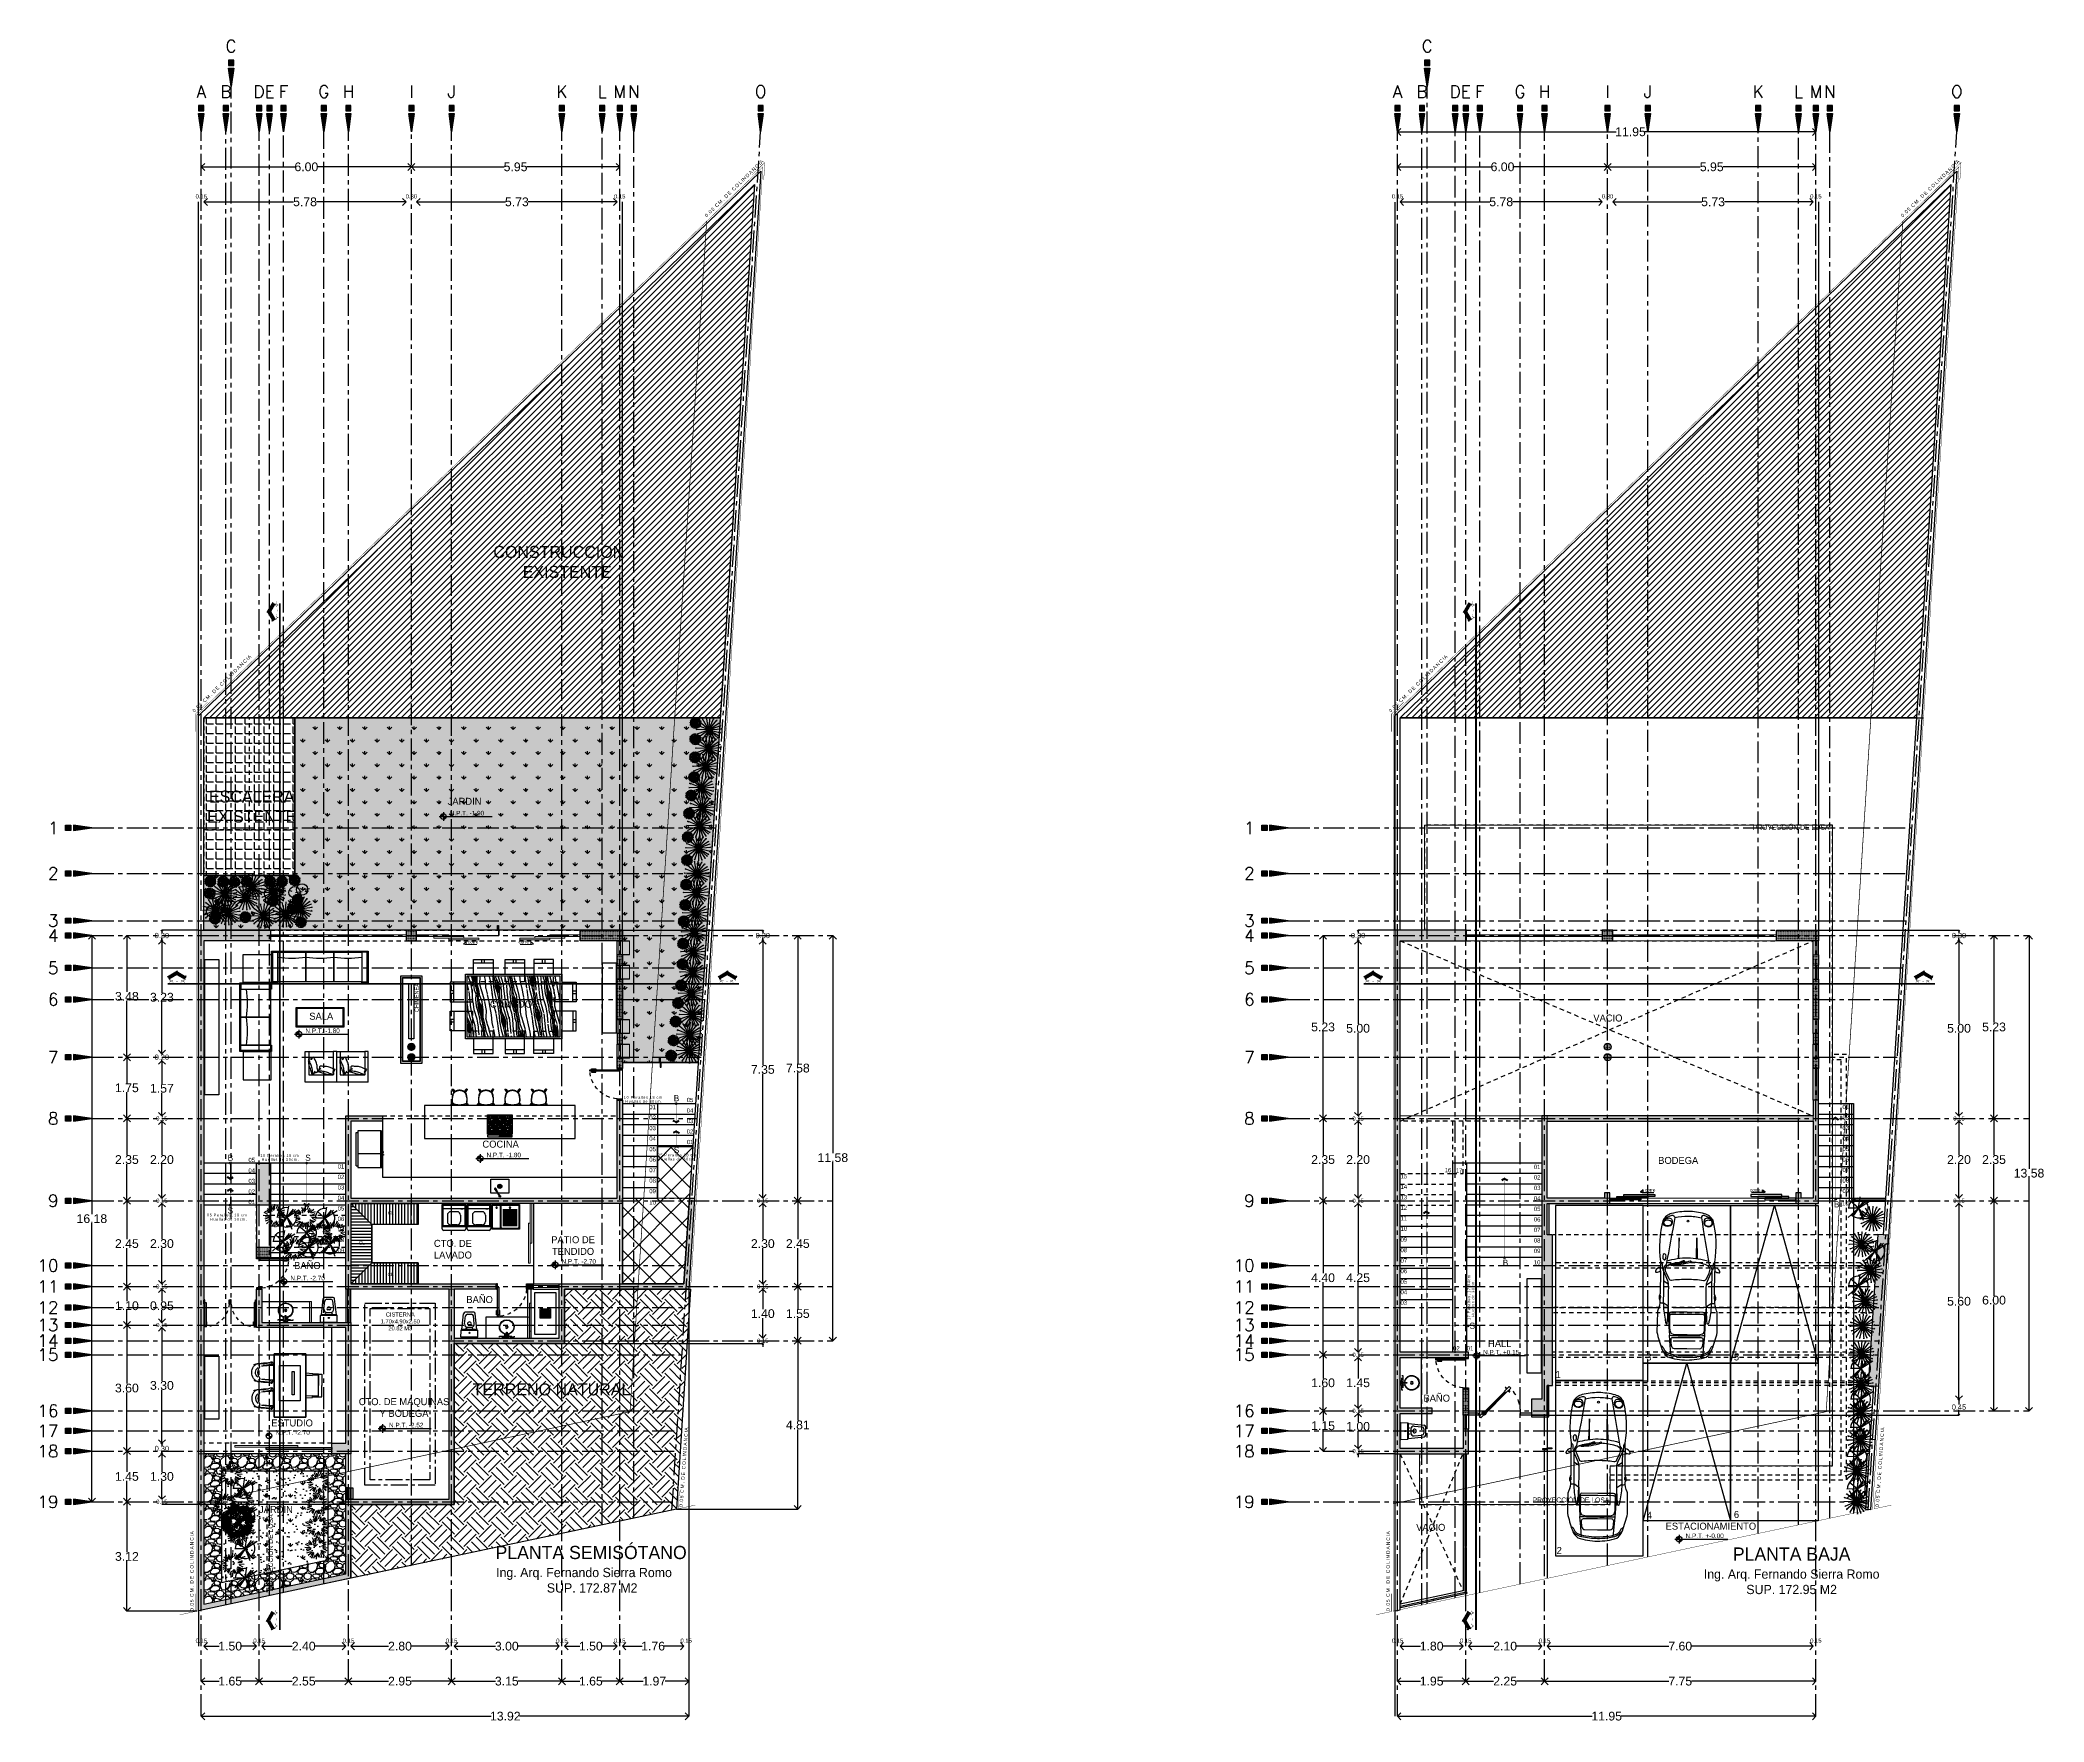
# Model space of a CAD drawing. Header units: metres. Extents: x -58 to 722, y -1100 to 345.
# Drawn here: x -5.5 to 51.8, y 145.2 to 193.2 of the extents above; entities that cross this region are included whole.
import ezdxf
from ezdxf.enums import TextEntityAlignment as Align

# ---------------------------------------------------------------- set-up
doc = ezdxf.new("R2010")
doc.units = ezdxf.units.M
doc.header["$MEASUREMENT"] = 0
doc.set_wipeout_variables(frame=1)
for name, pattern in [('ACAD_ISO04W100', [30, 24, -3, 0, -3]), ('CENTER2', [1.125, 0.75, -0.125, 0.125, -0.125]), ('CENTERX2', [4, 2.5, -0.5, 0.5, -0.5]), ('CONTINUA', [200, 100, 100]), ('HIDDEN', [0.375, 0.25, -0.125]), ('HIDDEN2', [0.1875, 0.125, -0.0625]), ('RAYAS', [0.282222, 0.141111, -0.141111])]:
    doc.linetypes.add(name, pattern=pattern)
doc.layers.get('0').update_dxf_attribs({"color": 255})
doc.layers.get('DEFPOINTS').update_dxf_attribs({"color": 250})
for name, color, linetype in [('FSR_ARQ_001TERRENO', 8, 'Continuous'), ('FSR_ARQ_003RELLENODEMUROS', 251, 'Continuous'), ('FSR_ARQ_005VEGETACION', 64, 'Continuous'), ('FSR_ARQ_007PROYECCIONES', 200, 'HIDDEN2'), ('FSR_ARQ_008MOBILIARIO', 115, 'Continuous'), ('FSR_ARQ_009ESCALERA', 40, 'Continuous'), ('FSR_ARQ_010MUROBAJO', 33, 'Continuous'), ('FSR_ARQ_011MOBILIARIOSANI', 124, 'Continuous'), ('FSR_ARQ_012PUERTAS', 233, 'Continuous'), ('FSR_ARQ_014TEXTOS', 142, 'Continuous'), ('FSR_ARQ_015COTAS', 125, 'Continuous'), ('FSR_ARQ_016EJES', 135, 'CENTER2'), ('FSR_ARQ_017EJESTEXT', 135, 'Continuous'), ('FSR_ARQ_018HATCH', 252, 'Continuous'), ('FSR_ARQ_019INDICADORES', 65, 'Continuous'), ('FSR_ARQ_022AREAS', 110, 'Continuous'), ('FSR_ARQ_024LINEACORTE', 10, 'Continuous'), ('FSR_ARQ_025RESTRI', 140, 'Continuous'), ('FSR_ARQ_026AUTOS', 113, 'Continuous'), ('FSR_ARQ_027BARANDALES', 123, 'Continuous'), ('FSR_ARQ_29PERFILES ACERO', 143, 'Continuous')]:
    doc.layers.add(name, color=color, linetype=linetype)
for name, color, linetype, lineweight in [('FSR_ARQ_002MURO', 150, 'Continuous', 30), ('FSR_ARQ_006ARBOLES', 74, 'Continuous', 0), ('FSR_ARQ_013VENTANAS', 4, 'Continuous', 5)]:
    doc.layers.add(name, color=color, linetype=linetype, lineweight=lineweight)
doc.styles.add('Arial', font='arial.ttf')
doc.styles.add('ESPACIOS', font='GOTHIC.TTF')
doc.styles.add('LETRAS 100', font='arial.ttf', dxfattribs={"height": 0.15})
doc.styles.add('LETRAS 75', font='swiss.ttf', dxfattribs={"height": 0.05})
doc.styles.add('ROMANT', font='romant.shx')
doc.styles.add('style1', font='arial.ttf')
doc.dimstyles.new('PP_PACO', dxfattribs={"dimtxt": 0.18, "dimasz": 0.075, "dimexe": 0.075, "dimexo": 0, "dimgap": 0, "dimtad": 0, "dimtih": 1, "dimtoh": 1, "dimzin": 1, "dimdsep": 46, "dimtxsty": 'style1', "dimcen": 0.15, "dimse1": 1, "dimse2": 1, "dimclrd": 256, "dimclre": 256, "dimadec": 0, "dimazin": 0, "dimtfac": 1, "dimtmove": 0, "dimatfit": 3, "dimfxl": 0.075, "dimarcsym": 0})
pattern_1 = [(0, (33.181757, 148.357894), (0.00625, 0.0125), [0, -0.0125])]
pattern_2 = [(90, (24.3011, 147.40157), (-0.0875, 5e-18), [])]
pattern_3 = [(0, (24.319505, 148.357894), (0.00625, 0.0125), [0, -0.0125])]
pattern_4 = [(90, (24.3195, 147.3745), (-0.3535534, 0.3535534), [0.09375, -0.613357]), (45, (24.3195, 147.3745), (-0.3535534, 0.3535534), [0.09375, -0.40625]), (135, (24.3195, 147.3745), (-0.3535534, -0.3535534), [0.09375, -0.40625])]
pattern_5 = [(37.5, (24.3195, 147.3745), (-0.0125987, 0.3853648), [0, -0.304, 0, -0.34, 0, -0.325]), (7.5, (24.3195, 147.3745), (0.353955, 0.564429), [0, -0.164, 0, -0.274, 0, -0.105]), (327.5, (24.0735, 147.3745), (0.6228284, 0.0011318), [0, -0.1, 0, -0.36, 0, -0.47]), (317.5, (24.0735, 147.3745), (0.601225, 0.175535), [0, -0.05, 0, -0.236, 0, -0.27])]

msp = doc.modelspace()

# ---------------------------------------------------------------- texts
at = {"layer": 'FSR_ARQ_008MOBILIARIO', "char_height": 0.0986, "attachment_point": 7, "style": 'ESPACIOS'}
for insert in [(4.473, 159.684), (3.646, 158.823), (4.466, 157.926)]:
    msp.add_mtext_dynamic_manual_height_columns('CL', width=0.18501, gutter_width=0.296, heights=[0], dxfattribs=dict(at, insert=insert))
at = {"layer": 'FSR_ARQ_014TEXTOS'}
for s, height, style, p in [('N.P.T. -1.90', 0.13058, 'LETRAS 75', (6.242, 171.088)), ('N.P.T. -1.80', 0.13058, 'LETRAS 75', (2.118, 164.872)), ('01', 0.1225, 'ESPACIOS', (11.941, 162.695)), ('05', 0.1225, 'ESPACIOS', (13.01, 162.898)), ('04', 0.1225, 'ESPACIOS', (13.01, 162.598)), ('01', 0.1225, 'ESPACIOS', (46.014, 162.7)), ('02', 0.1225, 'ESPACIOS', (46.014, 162.4)), ('02', 0.1225, 'ESPACIOS', (11.941, 162.395)), ('03', 0.1225, 'ESPACIOS', (11.941, 162.095)), ('03', 0.1225, 'ESPACIOS', (13.01, 162.298)), ('02', 0.1225, 'ESPACIOS', (13.01, 161.998)), ('03', 0.1225, 'ESPACIOS', (46.014, 162.1)), ('N.P.T. -1.80', 0.13058, 'LETRAS 75', (7.293, 161.323)), ('04', 0.1225, 'ESPACIOS', (11.941, 161.795)), ('05', 0.1225, 'ESPACIOS', (11.941, 161.495)), ('01', 0.1225, 'ESPACIOS', (13.01, 161.698)), ('04', 0.1225, 'ESPACIOS', (46.014, 161.8)), ('05', 0.1225, 'ESPACIOS', (46.014, 161.5)), ('05', 0.1225, 'ESPACIOS', (0.492, 161.185)), ('04', 0.1225, 'ESPACIOS', (0.492, 160.885)), ('01', 0.1225, 'ESPACIOS', (3.041, 161.002)), ('02', 0.1225, 'ESPACIOS', (3.041, 160.702)), ('06', 0.1225, 'ESPACIOS', (11.941, 161.195)), ('07', 0.1225, 'ESPACIOS', (11.941, 160.895)), ('15', 0.1225, 'ESPACIOS', (33.394, 160.72)), ('16', 0.1225, 'ESPACIOS', (34.658, 160.895)), ('17', 0.1225, 'ESPACIOS', (34.972, 160.885)), ('01', 0.1225, 'ESPACIOS', (37.202, 160.988)), ('02', 0.1225, 'ESPACIOS', (37.202, 160.688)), ('06', 0.1225, 'ESPACIOS', (46.014, 161.2)), ('07', 0.1225, 'ESPACIOS', (46.014, 160.9)), ('03', 0.1225, 'ESPACIOS', (0.492, 160.585)), ('02', 0.1225, 'ESPACIOS', (0.492, 160.285)), ('03', 0.1225, 'ESPACIOS', (3.041, 160.402)), ('08', 0.1225, 'ESPACIOS', (11.941, 160.595)), ('09', 0.1225, 'ESPACIOS', (11.941, 160.295)), ('14', 0.1225, 'ESPACIOS', (33.394, 160.42)), ('13', 0.1225, 'ESPACIOS', (33.394, 160.12)), ('03', 0.1225, 'ESPACIOS', (37.202, 160.388)), ('08', 0.1225, 'ESPACIOS', (46.014, 160.6)), ('09', 0.1225, 'ESPACIOS', (46.014, 160.3)), ('01', 0.1225, 'ESPACIOS', (0.492, 159.985)), ('04', 0.1225, 'ESPACIOS', (3.041, 160.102)), ('05', 0.1225, 'ESPACIOS', (3.041, 159.802)), ('10', 0.1225, 'ESPACIOS', (11.941, 159.968)), ('12', 0.1225, 'ESPACIOS', (33.394, 159.82)), ('04', 0.1225, 'ESPACIOS', (37.202, 160.088)), ('05', 0.1225, 'ESPACIOS', (37.202, 159.788)), ('10', 0.1225, 'ESPACIOS', (46.003, 159.946)), ('06', 0.1225, 'ESPACIOS', (3.041, 159.502)), ('07', 0.1225, 'ESPACIOS', (3.041, 159.202)), ('11', 0.1225, 'ESPACIOS', (33.394, 159.52)), ('10', 0.1225, 'ESPACIOS', (33.394, 159.22)), ('06', 0.1225, 'ESPACIOS', (37.202, 159.488)), ('07', 0.1225, 'ESPACIOS', (37.202, 159.188)), ('08', 0.1225, 'ESPACIOS', (3.041, 158.902)), ('09', 0.1225, 'ESPACIOS', (3.041, 158.602)), ('09', 0.1225, 'ESPACIOS', (33.394, 158.911)), ('08', 0.1225, 'ESPACIOS', (33.394, 158.611)), ('08', 0.1225, 'ESPACIOS', (37.202, 158.888)), ('09', 0.1225, 'ESPACIOS', (37.202, 158.588)), ('N.P.T. -2.70', 0.13058, 'LETRAS 75', (9.434, 158.282)), ('07', 0.1225, 'ESPACIOS', (33.394, 158.311)), ('06', 0.1225, 'ESPACIOS', (33.394, 158.011)), ('10', 0.1225, 'ESPACIOS', (37.202, 158.261)), ('N.P.T. -2.70', 0.13058, 'LETRAS 75', (1.691, 157.806)), ('05', 0.1225, 'ESPACIOS', (33.394, 157.71)), ('04', 0.1225, 'ESPACIOS', (33.394, 157.41)), ('03', 0.1225, 'ESPACIOS', (33.394, 157.11)), ('02', 0.1225, 'ESPACIOS', (34.897, 155.807)), ('01', 0.1225, 'ESPACIOS', (35.288, 155.807)), ('N.P.T. +0.15', 0.13058, 'LETRAS 75', (35.752, 155.689)), ('N.P.T. -2.70', 0.13058, 'LETRAS 75', (1.263, 153.398)), ('N.P.T. -2.52', 0.13058, 'LETRAS 75', (4.507, 153.607)), ('N.P.T. +-0.00', 0.13058, 'LETRAS 75', (41.536, 150.444))]:
    msp.add_text(s, height=height, dxfattribs=dict(at, style=style)).set_placement(p)
at = {"layer": 'FSR_ARQ_014TEXTOS', "attachment_point": 1, "style": 'ESPACIOS'}
for s, width, gutter_width, heights, insert, char_height, rotation in [('{\\fIrisUPC|b0|i0|c0|p34;\\T1.3;0.05 CM. DE COLINDANCIA}', 2.50062, 0.254, [0], (13.51, 188.238), 0.1, 44.2209), ('{\\fIrisUPC|b0|i0|c0|p34;\\T1.3;0.05 CM. DE COLINDANCIA}', 2.50062, 0.254, [0], (47.671, 188.238), 0.1, 44.2209), ('{\\fIrisUPC|b0|i0|c0|p34;\\T1.3;0.05 CM. DE COLINDANCIA}', 2.50062, 0.254, [0], (-1.117, 174.094), 0.1, 44.2209), ('{\\fIrisUPC|b0|i0|c0|p34;\\T1.3;0.05 CM. DE COLINDANCIA}', 2.50062, 0.254, [0], (33.044, 174.094), 0.1, 44.2209), ('\\pxqc;CHIMENEA', 1.7993, 0.425, [0], (5.241, 164.984), 0.11327, 90), ('{\\T1.3;17 Peraltes, 17.94cm}', 1.39009, 0.424, [0], (35.306, 156.673), 0.07737, 90), ('{\\T1.3;Huellas de 30cm.}', 1.17326, 0.424, [0], (35.428, 156.759), 0.07737, 90), ('{\\fIrisUPC|b0|i0|c0|p34;\\T1.3;0.05 CM. DE COLINDANCIA}', 2.50062, 0.254, [0], (12.794, 151.339), 0.1, 86.0331), ('{\\fIrisUPC|b0|i0|c0|p34;\\T1.3;0.05 CM. DE COLINDANCIA}', 2.50062, 0.254, [0], (46.955, 151.339), 0.1, 86.0331), ('{\\fIrisUPC|b0|i0|c0|p34;\\T1.3;0.05 CM. DE COLINDANCIA}', 2.50062, 0.254, [0], (-1.174, 148.365), 0.1, 89.9333), ('PROYECCIÓN DE LOSA', 2.52482, 0.525, [0.337], (1.05, 148.93), 0.14, 90), ('{\\fIrisUPC|b0|i0|c0|p34;\\T1.3;0.05 CM. DE COLINDANCIA}', 2.50062, 0.254, [0], (32.987, 148.365), 0.1, 89.9333)]:
    msp.add_mtext_dynamic_manual_height_columns(s, width=width, gutter_width=gutter_width, heights=heights, dxfattribs=dict(at, insert=insert, char_height=char_height, rotation=rotation))
at = {"layer": 'FSR_ARQ_014TEXTOS', "style": 'ESPACIOS'}
for s, width, gutter_width, heights, insert, char_height, attachment_point in [('\\pi0.26675;CONSTRUCCIÓN \\P\\pi1.10571;EXISTENTE', 4.31357, 1.028, [0], (7.22, 177.868), 0.34252, 7), ('\\pxqc;ESCALERA \\PEXISTENTE', 4.31357, 1.028, [0], (-1.57, 170.879), 0.34252, 7), ('\\pxqc;JARDIN', 3.17699, 0.75, [0], (5.076, 171.591), 0.2, 1), ('PROYECCIÓN DE LOSA', 2.52482, 0.525, [0.337], (43.452, 170.814), 0.14, 1), ('\\pxqc;SALA', 3.17699, 0.75, [0], (0.984, 165.451), 0.2, 1), ('\\pxqc;COMEDOR', 3.17699, 0.75, [0], (6.5, 165.798), 0.2, 1), ('\\pxqc;VACIO', 3.17699, 0.75, [0], (37.728, 165.401), 0.2, 1), ('{\\T1.3;10 Peraltes 18 cm}', 1.39009, 0.424, [0], (11.214, 163.073), 0.07737, 1), ('{\\T1.3;Huellas de 30cm.}', 1.17326, 0.424, [0], (11.251, 162.959), 0.07737, 1), ('{\\T1.3;10 Peraltes 18 cm}', 1.39009, 0.424, [0], (0.834, 161.412), 0.07737, 1), ('\\pxqc;COCINA', 3.17699, 0.75, [0], (6.106, 161.798), 0.2, 1), ('{\\T1.3;05 Peraltes 18 cm}', 1.39009, 0.424, [0], (12.181, 161.427), 0.07737, 1), ('{\\T1.3;Huellas de 30cm.}', 1.17326, 0.424, [0], (0.871, 161.298), 0.07737, 1), ('{\\T1.3;Huellas de 30cm.}', 1.17326, 0.424, [0], (12.218, 161.313), 0.07737, 1), ('BODEGA', 3.17699, 0.75, [0], (40.752, 161.333), 0.2, 1), ('{\\T1.3;05 Peraltes, 18 cm}', 1.39009, 0.424, [0], (-0.692, 159.714), 0.07737, 1), ('{\\T1.3;Huellas de 30cm.}', 1.17326, 0.424, [0], (-0.606, 159.592), 0.07737, 1), ('\\pxqc;CTO. DE \\PLAVADO', 3.17699, 0.75, [0], (4.743, 158.964), 0.2, 1), ('\\pxqc;PATIO DE\\PTENDIDO', 3.17699, 0.75, [0], (8.175, 159.068), 0.2, 1), ('\\pi1.20189;BAÑO', 3.17699, 0.75, [0], (0.594, 158.331), 0.2, 1), ('\\pi1.20189;BAÑO', 3.17699, 0.75, [0], (5.514, 157.359), 0.2, 1), ('\\pxqc;CISTERNA\\P1.70x4.90x2.50\\P20.82 M3', 1.87992, 0.444, [0], (3.889, 156.892), 0.11835, 1), ('\\pxqc;HALL', 3.17699, 0.75, [0], (34.639, 156.102), 0.2, 1), ('\\pxqc;TERRENO NATURAL', 4.35273, 1.028, [0], (6.972, 154.516), 0.34252, 7), ('\\pi1.20189;BAÑO', 3.17699, 0.75, [0], (32.847, 154.543), 0.2, 1), ('\\pxqc;CTO. DE MAQUINAS\\PY BODEGA', 3.17699, 0.75, [0], (3.348, 154.442), 0.2, 1), ('ESTUDIO', 3.17699, 0.75, [0], (1.145, 153.834), 0.2, 1), ('\\pxqc;JARDIN', 3.17699, 0.75, [0], (-0.311, 151.363), 0.2, 1), ('PROYECCIÓN DE LOSA', 2.52482, 0.525, [0.337], (37.167, 151.605), 0.14, 1), ('\\pxqc;VACIO', 3.17699, 0.75, [0], (32.669, 150.852), 0.2, 1), ('\\pxqc;ESTACIONAMIENTO', 3.17699, 0.75, [0], (40.669, 150.885), 0.2, 1), ('\\pi1.13235;PLANTA SEMISÓTANO\\P\\pi1.14969;{\\H0.7x;Ing. Arq. Fernando Sierra Romo\\P\\pi2.59731;SUP. 172.87 M2}', 7.3592, 0.565, [0], (6.417, 150.222), 0.3768, 1), ('\\pxqc;PLANTA BAJA\\P{\\H0.7x;Ing. Arq. Fernando Sierra Romo\\PSUP. 172.95 M2}', 7.3592, 0.565, [0], (40.885, 150.177), 0.3768, 1)]:
    msp.add_mtext_dynamic_manual_height_columns(s, width=width, gutter_width=gutter_width, heights=heights, dxfattribs=dict(at, insert=insert, char_height=char_height, attachment_point=attachment_point))
at = {"layer": 'FSR_ARQ_019INDICADORES', "style": 'ESPACIOS'}
for s, p in [('B', (12.64, 162.923)), ('B', (-0.1, 161.223)), ('S', (2.114, 161.223)), ('S', (12.64, 161.443)), ('S', (-0.1, 159.715)), ('B', (45.773, 159.894)), ('B', (36.314, 158.224)), ('S', (35.368, 156.424))]:
    msp.add_text(s, height=0.175, dxfattribs=at).set_placement(p)
at = {"layer": 'FSR_ARQ_026AUTOS', "char_height": 0.2, "attachment_point": 1, "style": 'ESPACIOS'}
for s, width, insert in [('\\pxqc;3', 3.17699, (38.901, 155.719)), ('\\pxqc;5', 3.17699, (41.401, 155.719)), ('\\pxqc;1', 3.17699, (36.307, 155.219)), ('\\pxqc;4', 3.17699, (38.913, 151.197)), ('\\pxqc;6', 3.17699, (41.401, 151.219)), ('2', 0.29125, (37.853, 150.192))]:
    msp.add_mtext_dynamic_manual_height_columns(s, width=width, gutter_width=0.75, heights=[0], dxfattribs=dict(at, insert=insert))

# ---------------------------------------------------------------- blocks, each defined once
blk = doc.blocks.new('Flecha_1')
blk.add_hatch(color=256).paths.add_polyline_path([(0, 0.00076), (0.00304, -0.001), (0.00285, -0.00132), (0, 0.00032), (-0.00285, -0.00132), (-0.00304, -0.001)])
for p, q in [((0.00032, 0.00127), (-0.00375, -0.00108)), ((0, 0), (-0.00328, -0.00189)), ((-0.00032, 0.00127), (0.00375, -0.00108)), ((0, 0), (0.00328, -0.00189)), ((-0.00361, -0.00057), (-0.00277, -0.00203)), ((0.00361, -0.00057), (0.00277, -0.00203))]:
    blk.add_line(p, q)
blk.add_lwpolyline([(0, 0.00076), (0.00304, -0.001), (0.00285, -0.00132), (0, 0.00032), (-0.00285, -0.00132), (-0.00304, -0.001)], close=True)
blk = doc.blocks.new('ARP-PLANTA 18')
for p, q in [((0, 0), (-0.356, -0.046)), ((-0.353, 0.066), (-0.342, 0.055)), ((0, 0), (-0.352, 0.07)), ((0, 0), (-0.335, -0.139)), ((-0.317, 0.169), (-0.306, 0.148)), ((0, 0), (-0.317, 0.169)), ((0, 0), (-0.289, -0.216)), ((-0.278, 0.224), (-0.261, 0.199)), ((0, 0), (-0.278, 0.224)), ((-0.215, 0.292), (-0.204, 0.258)), ((0, 0), (-0.213, 0.289)), ((0, 0), (-0.213, -0.289)), ((-0.13, 0.342), (-0.13, 0.313)), ((0, 0), (-0.128, 0.335)), ((0, 0), (-0.127, -0.338)), ((-0.037, 0.357), (-0.039, 0.342)), ((0, 0), (-0.034, 0.357)), ((0, 0), (-0.024, -0.358)), ((0, 0), (0.088, 0.347)), ((0, 0), (0.183, 0.309)), ((0, 0), (0.275, 0.228)), ((0, 0), (0.328, 0.144)), ((0, 0), (0.359, 0.008)), ((0, 0), (0.086, -0.348)), ((0, 0), (0.197, -0.304)), ((0, 0), (0.284, -0.22)), ((0, 0), (0.342, -0.118)), ((0, 0), (0, 0)), ((0.088, 0.347), (0.07, 0.321)), ((0.183, 0.309), (0.162, 0.3)), ((0.275, 0.228), (0.247, 0.22)), ((0.328, 0.144), (0.306, 0.123)), ((0.306, 0.123), (0.306, 0.127)), ((0.359, 0.008), (0.335, 0)), ((-0.356, -0.045), (-0.331, -0.034)), ((-0.335, -0.139), (-0.328, -0.127)), ((-0.289, -0.216), (-0.275, -0.19)), ((-0.215, -0.292), (-0.208, -0.262)), ((-0.127, -0.338), (-0.12, -0.304)), ((-0.021, -0.358), (-0.014, -0.338)), ((0.087, -0.348), (0.085, -0.325)), ((0.197, -0.304), (0.19, -0.275)), ((0.286, -0.216), (0.282, -0.203)), ((0.342, -0.118), (0.317, -0.101))]:
    blk.add_line(p, q)
blk = doc.blocks.new('ARP-PLANTA 1')
for q in [(-0.261, -0.243), (-0.259, -0.002), (-0.2, 0.176), (-0.179, -0.197), (-0.152, -0.223), (0.046, 0.281), (0.165, 0.206), (0.216, 0.202), (0.306, 0.193), (0.161, -0.227), (0.119, -0.248), (0.123, -0.304)]:
    blk.add_line((0, 0), q)
for start, end in [(80.704, 180.3997), (305.4244, 43.1145), (235.6977, 292.0418)]:
    blk.add_arc((0, 0), 0.248, start, end)
blk = doc.blocks.new('ARP-WC2')
for p, q in [((-19.5, 20), (-15, 61)), ((-12.6, 34.9), (-10.4, 55.5)), ((11, 65), (-11, 65)), ((-5.4, 60), (5.4, 60)), ((12.6, 34.9), (10.4, 55.5)), ((19.5, 20), (15, 61)), ((-22, 0), (-21.5, 16.5)), ((22, 0), (-22, 0)), ((-21.5, 18), (-19.5, 20)), ((21.5, 18), (-21.5, 18)), ((-21.5, 16.5), (-21.5, 18)), ((19.5, 20), (-19.5, 20)), ((-4.7, 26), (4.7, 26)), ((2.5, 32.4), (-2.5, 32.4)), ((21.5, 18), (19.5, 20)), ((21.5, 16.5), (21.5, 18)), ((22, 0), (21.5, 16.5))]:
    blk.add_line(p, q)
for centre, radius in [((-8, 23), 0.5), ((0, 11.5), 1.5), ((8, 23), 0.5)]:
    blk.add_circle(centre, radius)
for centre, radius, start, end in [((-10.5, 60.5), 4.52, 96.2635, 173.7365), ((-5.4, 55), 5, 90, 173.7365), ((5.4, 55), 5, 6.2635, 90), ((10.5, 60.5), 4.52, 6.2635, 83.7365), ((-4.7, 34), 8, 173.7365, 270), ((0, 34.9), 5, 0, 180), ((-2.5, 34.9), 2.5, 180, 270), ((2.5, 34.9), 2.5, 270, 0), ((4.7, 34), 8, 270, 6.2635)]:
    blk.add_arc(centre, radius, start, end)
blk = doc.blocks.new('OVAMONO')
for p, q in [((-0.06, -0.02), (0.06, -0.02)), ((-0.06, -0.02), (-0.06, -0.136)), ((-0.021, -0.059), (-0.03, -0.059)), ((-0.014, -0.08), (-0.01, -0.191)), ((-0.01, -0.191), (0.01, -0.191)), ((-0.004, -0.041), (-0.004, -0.033)), ((-0.004, -0.093), (-0.004, -0.084)), ((0.004, -0.041), (0.004, -0.033)), ((0.004, -0.093), (0.004, -0.084)), ((0.01, -0.191), (0.014, -0.08)), ((0.03, -0.059), (0.021, -0.059)), ((0.03, -0.067), (0.021, -0.067)), ((0.06, -0.02), (0.06, -0.136))]:
    blk.add_line(p, q)
at = {"linetype": 'HIDDEN2'}
blk.add_lwpolyline([(0.21, -0.05), (-0.21, -0.05), (-0.21, -0.076), (0.21, -0.076)], close=True, dxfattribs=at)
blk.add_lwpolyline([(-0.021, -0.067), (-0.03, -0.067)])
for centre, radius in [((0, -0.337), 0.035), ((0, -0.337), 0.025), ((0, -0.063), 0.00413)]:
    blk.add_circle(centre, radius)
for centre, radius, start, end in [((0, -0.337), 0.21, 106.6032, 73.4001), ((0, -0.337), 0.2, 93.4675, 86.5338), ((-0.036, -0.063), 0.00723, 328.4667, 31.5333), ((0, -0.063), 0.0227, 99.5941, 170.4059), ((0, -0.063), 0.0227, 189.5941, 260.4059), ((-0.021, -0.041), 0.0176, 270, 0), ((-0.021, -0.084), 0.0176, 0, 90), ((0, -0.027), 0.00723, 238.4667, 301.5333), ((0, -0.099), 0.00723, 58.4667, 121.5333), ((0, -0.063), 0.0227, 9.5941, 80.4059), ((0.021, -0.041), 0.0176, 180, 270), ((0, -0.063), 0.0227, 279.5941, 350.4059), ((0.021, -0.084), 0.0176, 90, 180), ((0.036, -0.063), 0.00723, 148.4667, 211.5333)]:
    blk.add_arc(centre, radius, start, end)
blk = doc.blocks.new('ARP-PERIQUERA')
for points in [[(-0.199, 0.047), (-0.242, 0.018)], [(-0.242, -0.001), (-0.186, 0.037)], [(-0.242, -0.001), (-0.242, 0.018)], [(-0.219, 0.447), (-0.219, 0.434)], [(-0.219, 0.447), (-0.189, 0.446)], [(-0.219, 0.447), (-0.159, 0.358)], [(-0.219, 0.434), (-0.165, 0.352)], [(-0.214, -0.003), (-0.164, 0.027)], [(-0.189, 0.446), (-0.137, 0.375)], [(0.186, 0.446), (0.133, 0.375)], [(0.215, 0.447), (0.155, 0.358)], [(0.21, -0.003), (0.16, 0.027)], [(0.215, 0.434), (0.161, 0.352)], [(0.239, -0.001), (0.182, 0.037)], [(0.215, 0.447), (0.186, 0.446)], [(0.195, 0.047), (0.239, 0.018)], [(0.215, 0.447), (0.215, 0.434)], [(0.239, -0.001), (0.239, 0.018)], [(-0.242, -0.001), (-0.214, -0.003)], [(0.239, -0.001), (0.21, -0.003)]]:
    blk.add_lwpolyline(points)
for centre, radius, start, end in [((0.931, 0.114), 1.148, 173.4177, 181.3603), ((-0.151, 0.094), 0.0668, 186.0377, 244.8098), ((-12.163, 0.755), 11.97, 356.9265, 357.3774), ((-0.031, 0.111), 0.18, 179.2642, 193.7261), ((0.058, 0.207), 0.27, 159.4601, 171.8598), ((0.133, 0.18), 0.34, 157.213, 175.4747), ((-0.057, 0.251), 0.147, 127.6906, 159.837), ((-0.052, 0.244), 0.145, 119.3241, 152.1297), ((-0.08, 0.239), 0.228, 244.2873, 257.883), ((-0.011, 0.186), 0.227, 96.9849, 126.9207), ((0.033, 0.739), 0.741, 257.4667, 264.6794), ((0.005, 0.156), 0.25, 99.9782, 120.8542), ((0.006, 0.091), 0.314, 91.3875, 98.1118), ((-0.001, 0.187), 0.228, 90.2573, 99.4603), ((0, 0.509), 0.509, 265.9766, 269.793), ((-0.003, 0.187), 0.228, 80.5397, 89.7427), ((-0.009, 0.091), 0.314, 81.8882, 88.6125), ((-0.004, 0.509), 0.509, 270.207, 274.0234), ((-0.037, 0.739), 0.741, 275.3206, 282.5333), ((0.007, 0.186), 0.227, 53.0793, 83.0151), ((-0.008, 0.156), 0.25, 59.1458, 80.0218), ((0.049, 0.244), 0.145, 27.8703, 60.6759), ((0.076, 0.239), 0.228, 282.117, 295.7127), ((0.054, 0.251), 0.147, 20.163, 52.3094), ((0.147, 0.094), 0.0668, 295.1902, 353.9623), ((-0.137, 0.18), 0.34, 4.5253, 22.787), ((-0.061, 0.207), 0.27, 8.1402, 20.5399), ((12.16, 0.755), 11.97, 182.6226, 183.0735), ((0.027, 0.111), 0.18, 346.2739, 0.7358), ((-0.935, 0.114), 1.148, 358.6397, 6.5823)]:
    blk.add_arc(centre, radius, start, end)
blk = doc.blocks.new('*U49')
for points in [[(-0.001, -0.009), (-0.002, 0.009)], [(0.001, -0.009), (0.002, 0.009)]]:
    blk.add_lwpolyline(points)
blk = doc.blocks.new('*U50')
at = {"color": 0, "linetype": 'ByBlock', "lineweight": -2}
for p, rotation in [((-0.065, -0.203), 90), ((-0.063, -0.193), 72), ((-0.063, -0.214), 108), ((-0.058, -0.183), 54), ((-0.058, -0.224), 126), ((-0.051, -0.175), 35.99999999999999), ((-0.051, -0.232), 144), ((-0.041, -0.17), 18.00000000000001), ((-0.041, -0.237), 162.0000000000001), ((-0.03, -0.238), 180), ((-0.019, -0.17), 342.0000000000001), ((-0.019, -0.237), 197.9999999999999), ((-0.01, -0.175), 324), ((-0.01, -0.232), 216), ((-0.002, -0.183), 306), ((-0.002, -0.224), 234), ((0.003, -0.193), 288), ((0.003, -0.214), 252.0000000000001), ((0.005, -0.203), 270)]:
    blk.add_blockref('*U49', p, dxfattribs=dict(at, rotation=rotation))
blk.add_blockref('*U49', (-0.03, -0.168), dxfattribs=at)
blk = doc.blocks.new('ARP-TARJA')
for p, q in [((0.267, 0.457), (0.263, 0.464)), ((0.264, 0.45), (0.265, 0.453)), ((0.264, 0.447), (0.264, 0.45)), ((0.266, 0.444), (0.264, 0.447)), ((0.265, 0.453), (0.266, 0.456)), ((0.265, 0.453), (0.267, 0.455)), ((0.265, 0.45), (0.265, 0.453)), ((0.266, 0.447), (0.265, 0.45)), ((0.266, 0.456), (0.268, 0.459)), ((0.267, 0.444), (0.266, 0.447)), ((0.267, 0.442), (0.266, 0.444)), ((0.267, 0.455), (0.268, 0.458)), ((0.268, 0.453), (0.267, 0.45)), ((0.267, 0.45), (0.267, 0.447)), ((0.267, 0.447), (0.267, 0.445)), ((0.267, 0.445), (0.268, 0.442)), ((0.267, 0.444), (0.268, 0.443)), ((0.269, 0.44), (0.267, 0.442)), ((0.268, 0.459), (0.27, 0.46)), ((0.27, 0.459), (0.268, 0.458)), ((0.27, 0.455), (0.268, 0.453)), ((0.269, 0.451), (0.268, 0.448)), ((0.268, 0.448), (0.268, 0.445)), ((0.268, 0.445), (0.268, 0.442)), ((0.268, 0.442), (0.269, 0.441)), ((0.268, 0.442), (0.27, 0.44)), ((0.271, 0.453), (0.269, 0.451)), ((0.274, 0.462), (0.27, 0.468)), ((0.272, 0.461), (0.27, 0.46)), ((0.271, 0.459), (0.27, 0.459)), ((0.27, 0.459), (0.27, 0.459)), ((0.27, 0.459), (0.27, 0.459)), ((0.27, 0.459), (0.27, 0.459)), ((0.272, 0.457), (0.27, 0.455)), ((0.271, 0.447), (0.27, 0.444)), ((0.27, 0.444), (0.27, 0.442)), ((0.27, 0.442), (0.27, 0.441)), ((0.27, 0.441), (0.271, 0.439)), ((0.27, 0.44), (0.271, 0.438)), ((0.273, 0.46), (0.271, 0.459)), ((0.273, 0.455), (0.271, 0.453)), ((0.273, 0.449), (0.271, 0.447)), ((0.271, 0.439), (0.272, 0.436)), ((0.275, 0.462), (0.272, 0.461)), ((0.274, 0.458), (0.272, 0.457)), ((0.274, 0.45), (0.272, 0.449)), ((0.272, 0.449), (0.272, 0.448)), ((0.272, 0.436), (0.273, 0.434)), ((0.273, 0.46), (0.276, 0.461)), ((0.276, 0.456), (0.273, 0.455)), ((0.275, 0.451), (0.273, 0.449)), ((0.274, 0.441), (0.273, 0.44)), ((0.273, 0.44), (0.273, 0.44)), ((0.273, 0.44), (0.273, 0.437)), ((0.273, 0.437), (0.273, 0.434)), ((0.273, 0.434), (0.274, 0.432)), ((0.277, 0.459), (0.274, 0.458)), ((0.275, 0.452), (0.274, 0.45)), ((0.275, 0.445), (0.274, 0.443)), ((0.274, 0.444), (0.275, 0.443)), ((0.274, 0.443), (0.274, 0.443)), ((0.274, 0.443), (0.275, 0.443)), ((0.275, 0.443), (0.274, 0.442)), ((0.274, 0.443), (0.274, 0.442)), ((0.274, 0.442), (0.274, 0.441)), ((0.274, 0.442), (0.274, 0.441)), ((0.274, 0.441), (0.274, 0.441)), ((0.274, 0.441), (0.274, 0.441)), ((0.274, 0.432), (0.276, 0.429)), ((0.278, 0.462), (0.275, 0.462)), ((0.277, 0.452), (0.275, 0.452)), ((0.278, 0.452), (0.275, 0.451)), ((0.276, 0.447), (0.275, 0.445)), ((0.276, 0.445), (0.275, 0.443)), ((0.275, 0.443), (0.275, 0.443)), ((0.276, 0.461), (0.279, 0.461)), ((0.279, 0.456), (0.276, 0.456)), ((0.277, 0.448), (0.276, 0.447)), ((0.278, 0.446), (0.276, 0.445)), ((0.277, 0.438), (0.276, 0.437)), ((0.277, 0.438), (0.276, 0.435)), ((0.276, 0.437), (0.277, 0.436)), ((0.276, 0.435), (0.276, 0.432)), ((0.276, 0.432), (0.276, 0.43)), ((0.276, 0.43), (0.276, 0.429)), ((0.276, 0.429), (0.277, 0.427)), ((0.28, 0.459), (0.277, 0.459)), ((0.279, 0.453), (0.277, 0.452)), ((0.279, 0.449), (0.277, 0.448)), ((0.279, 0.442), (0.277, 0.441)), ((0.277, 0.439), (0.277, 0.441)), ((0.279, 0.44), (0.277, 0.438)), ((0.277, 0.439), (0.277, 0.438)), ((0.277, 0.439), (0.277, 0.438)), ((0.277, 0.438), (0.277, 0.438)), ((0.277, 0.438), (0.277, 0.438)), ((0.277, 0.427), (0.279, 0.425)), ((0.281, 0.461), (0.278, 0.462)), ((0.281, 0.453), (0.278, 0.452)), ((0.281, 0.448), (0.278, 0.446)), ((0.281, 0.46), (0.279, 0.461)), ((0.281, 0.456), (0.279, 0.456)), ((0.28, 0.453), (0.279, 0.453)), ((0.281, 0.449), (0.279, 0.449)), ((0.28, 0.443), (0.279, 0.442)), ((0.281, 0.442), (0.279, 0.44)), ((0.279, 0.44), (0.279, 0.44)), ((0.28, 0.436), (0.279, 0.434)), ((0.279, 0.434), (0.279, 0.432)), ((0.279, 0.43), (0.279, 0.432)), ((0.279, 0.431), (0.28, 0.431)), ((0.279, 0.43), (0.28, 0.429)), ((0.279, 0.425), (0.28, 0.424)), ((0.28, 0.459), (0.28, 0.459)), ((0.282, 0.458), (0.28, 0.459)), ((0.282, 0.444), (0.28, 0.443)), ((0.281, 0.437), (0.28, 0.436)), ((0.28, 0.434), (0.282, 0.431)), ((0.28, 0.431), (0.281, 0.431)), ((0.281, 0.431), (0.28, 0.428)), ((0.28, 0.429), (0.28, 0.429)), ((0.28, 0.428), (0.28, 0.426)), ((0.28, 0.426), (0.28, 0.426)), ((0.28, 0.426), (0.28, 0.423)), ((0.28, 0.423), (0.281, 0.421)), ((0.284, 0.459), (0.281, 0.461)), ((0.284, 0.458), (0.281, 0.46)), ((0.284, 0.455), (0.281, 0.456)), ((0.281, 0.456), (0.281, 0.456)), ((0.283, 0.453), (0.281, 0.453)), ((0.281, 0.453), (0.281, 0.453)), ((0.282, 0.449), (0.281, 0.449)), ((0.283, 0.448), (0.281, 0.448)), ((0.284, 0.443), (0.281, 0.442)), ((0.283, 0.439), (0.281, 0.437)), ((0.281, 0.431), (0.281, 0.431)), ((0.282, 0.431), (0.281, 0.431)), ((0.281, 0.421), (0.281, 0.42)), ((0.281, 0.42), (0.283, 0.418)), ((0.285, 0.456), (0.282, 0.458)), ((0.283, 0.449), (0.282, 0.449)), ((0.283, 0.448), (0.282, 0.449)), ((0.284, 0.445), (0.282, 0.444)), ((0.283, 0.433), (0.282, 0.431)), ((0.286, 0.452), (0.283, 0.453)), ((0.284, 0.449), (0.283, 0.449)), ((0.283, 0.448), (0.283, 0.448)), ((0.283, 0.448), (0.283, 0.448)), ((0.284, 0.448), (0.283, 0.448)), ((0.285, 0.439), (0.283, 0.439)), ((0.285, 0.435), (0.283, 0.433)), ((0.283, 0.425), (0.284, 0.427)), ((0.283, 0.426), (0.284, 0.426)), ((0.283, 0.424), (0.283, 0.425)), ((0.284, 0.422), (0.283, 0.424)), ((0.283, 0.418), (0.284, 0.418)), ((0.286, 0.457), (0.284, 0.459)), ((0.286, 0.456), (0.284, 0.458)), ((0.286, 0.454), (0.284, 0.455)), ((0.284, 0.448), (0.284, 0.449)), ((0.285, 0.448), (0.284, 0.449)), ((0.285, 0.448), (0.284, 0.448)), ((0.285, 0.445), (0.284, 0.445)), ((0.286, 0.443), (0.284, 0.443)), ((0.286, 0.431), (0.284, 0.429)), ((0.284, 0.429), (0.284, 0.427)), ((0.284, 0.428), (0.286, 0.424)), ((0.284, 0.426), (0.285, 0.426)), ((0.285, 0.424), (0.284, 0.422)), ((0.284, 0.422), (0.284, 0.422)), ((0.284, 0.422), (0.284, 0.419)), ((0.284, 0.419), (0.284, 0.419)), ((0.284, 0.419), (0.284, 0.416)), ((0.284, 0.416), (0.284, 0.416)), ((0.284, 0.416), (0.285, 0.414)), ((0.286, 0.455), (0.285, 0.456)), ((0.285, 0.448), (0.285, 0.448)), ((0.286, 0.448), (0.285, 0.448)), ((0.286, 0.445), (0.285, 0.445)), ((0.285, 0.445), (0.286, 0.443)), ((0.287, 0.44), (0.285, 0.439)), ((0.288, 0.436), (0.285, 0.435)), ((0.287, 0.426), (0.285, 0.424)), ((0.285, 0.414), (0.286, 0.412)), ((0.287, 0.454), (0.286, 0.457)), ((0.286, 0.455), (0.286, 0.456)), ((0.286, 0.455), (0.286, 0.454)), ((0.286, 0.455), (0.286, 0.455)), ((0.286, 0.455), (0.286, 0.455)), ((0.286, 0.455), (0.286, 0.455)), ((0.287, 0.453), (0.286, 0.454)), ((0.286, 0.454), (0.286, 0.454)), ((0.288, 0.452), (0.286, 0.454)), ((0.288, 0.451), (0.286, 0.452)), ((0.286, 0.452), (0.286, 0.452)), ((0.288, 0.448), (0.286, 0.448)), ((0.287, 0.445), (0.286, 0.445)), ((0.289, 0.444), (0.286, 0.443)), ((0.287, 0.432), (0.286, 0.431)), ((0.286, 0.412), (0.287, 0.412)), ((0.288, 0.451), (0.287, 0.454)), ((0.287, 0.443), (0.287, 0.445)), ((0.287, 0.445), (0.287, 0.445)), ((0.288, 0.444), (0.287, 0.445)), ((0.289, 0.44), (0.287, 0.44)), ((0.289, 0.433), (0.287, 0.432)), ((0.289, 0.428), (0.287, 0.426)), ((0.287, 0.42), (0.288, 0.419)), ((0.288, 0.42), (0.287, 0.419)), ((0.287, 0.419), (0.287, 0.417)), ((0.287, 0.417), (0.288, 0.416)), ((0.287, 0.412), (0.288, 0.411)), ((0.288, 0.452), (0.288, 0.452)), ((0.288, 0.45), (0.288, 0.452)), ((0.289, 0.449), (0.288, 0.451)), ((0.29, 0.447), (0.288, 0.448)), ((0.288, 0.448), (0.288, 0.448)), ((0.289, 0.444), (0.288, 0.444)), ((0.288, 0.44), (0.29, 0.437)), ((0.288, 0.439), (0.289, 0.439)), ((0.29, 0.437), (0.288, 0.436)), ((0.29, 0.424), (0.288, 0.422)), ((0.288, 0.422), (0.288, 0.42)), ((0.288, 0.421), (0.29, 0.417)), ((0.288, 0.419), (0.289, 0.419)), ((0.288, 0.416), (0.29, 0.416)), ((0.288, 0.416), (0.288, 0.416)), ((0.288, 0.416), (0.289, 0.415)), ((0.289, 0.414), (0.288, 0.412)), ((0.288, 0.412), (0.288, 0.409)), ((0.288, 0.409), (0.288, 0.409)), ((0.288, 0.409), (0.289, 0.407)), ((0.29, 0.447), (0.289, 0.449)), ((0.289, 0.449), (0.289, 0.449)), ((0.291, 0.443), (0.289, 0.444)), ((0.289, 0.439), (0.289, 0.44)), ((0.29, 0.44), (0.289, 0.44)), ((0.291, 0.433), (0.289, 0.433)), ((0.292, 0.429), (0.289, 0.428)), ((0.29, 0.416), (0.289, 0.414)), ((0.289, 0.415), (0.289, 0.415)), ((0.289, 0.414), (0.289, 0.414)), ((0.289, 0.407), (0.289, 0.407)), ((0.289, 0.407), (0.291, 0.405)), ((0.29, 0.447), (0.29, 0.447)), ((0.29, 0.447), (0.291, 0.447)), ((0.291, 0.439), (0.29, 0.44)), ((0.292, 0.437), (0.29, 0.437)), ((0.291, 0.425), (0.29, 0.424)), ((0.292, 0.419), (0.29, 0.416)), ((0.292, 0.445), (0.291, 0.447)), ((0.291, 0.443), (0.291, 0.443)), ((0.293, 0.442), (0.291, 0.443)), ((0.292, 0.439), (0.291, 0.439)), ((0.291, 0.437), (0.292, 0.438)), ((0.293, 0.434), (0.291, 0.433)), ((0.293, 0.426), (0.291, 0.425)), ((0.291, 0.405), (0.291, 0.405)), ((0.291, 0.405), (0.293, 0.404)), ((0.292, 0.445), (0.292, 0.445)), ((0.292, 0.445), (0.293, 0.443)), ((0.292, 0.438), (0.292, 0.439)), ((0.292, 0.437), (0.292, 0.438)), ((0.294, 0.437), (0.292, 0.437)), ((0.292, 0.434), (0.294, 0.43)), ((0.294, 0.43), (0.292, 0.429)), ((0.294, 0.42), (0.292, 0.419)), ((0.292, 0.413), (0.293, 0.414)), ((0.292, 0.413), (0.292, 0.411)), ((0.292, 0.413), (0.295, 0.408)), ((0.292, 0.411), (0.292, 0.41)), ((0.292, 0.41), (0.294, 0.41)), ((0.292, 0.41), (0.292, 0.409)), ((0.292, 0.409), (0.293, 0.408)), ((0.293, 0.442), (0.293, 0.443)), ((0.293, 0.443), (0.293, 0.443)), ((0.294, 0.441), (0.293, 0.442)), ((0.293, 0.442), (0.293, 0.442)), ((0.294, 0.434), (0.293, 0.434)), ((0.293, 0.432), (0.294, 0.433)), ((0.293, 0.431), (0.293, 0.432)), ((0.295, 0.427), (0.293, 0.426)), ((0.294, 0.416), (0.293, 0.414)), ((0.293, 0.408), (0.294, 0.407)), ((0.294, 0.406), (0.293, 0.404)), ((0.293, 0.404), (0.293, 0.403)), ((0.293, 0.404), (0.293, 0.404)), ((0.293, 0.403), (0.293, 0.401)), ((0.293, 0.401), (0.294, 0.399)), ((0.294, 0.441), (0.295, 0.44)), ((0.294, 0.437), (0.295, 0.437)), ((0.294, 0.434), (0.295, 0.433)), ((0.294, 0.431), (0.295, 0.432)), ((0.294, 0.43), (0.294, 0.431)), ((0.296, 0.43), (0.294, 0.43)), ((0.296, 0.421), (0.294, 0.42)), ((0.296, 0.417), (0.294, 0.416)), ((0.294, 0.41), (0.294, 0.41)), ((0.295, 0.408), (0.294, 0.406)), ((0.294, 0.407), (0.294, 0.407)), ((0.294, 0.406), (0.294, 0.406)), ((0.294, 0.399), (0.294, 0.399)), ((0.294, 0.399), (0.295, 0.397)), ((0.295, 0.439), (0.295, 0.44)), ((0.295, 0.439), (0.295, 0.438)), ((0.295, 0.437), (0.295, 0.438)), ((0.296, 0.437), (0.295, 0.437)), ((0.295, 0.432), (0.295, 0.433)), ((0.295, 0.433), (0.295, 0.433)), ((0.295, 0.433), (0.295, 0.433)), ((0.296, 0.427), (0.295, 0.427)), ((0.297, 0.41), (0.295, 0.408)), ((0.295, 0.397), (0.296, 0.397)), ((0.296, 0.437), (0.297, 0.436)), ((0.296, 0.43), (0.297, 0.43)), ((0.296, 0.427), (0.296, 0.427)), ((0.296, 0.427), (0.298, 0.422)), ((0.297, 0.427), (0.296, 0.427)), ((0.296, 0.427), (0.296, 0.427)), ((0.299, 0.422), (0.296, 0.421)), ((0.298, 0.418), (0.296, 0.417)), ((0.297, 0.396), (0.296, 0.397)), ((0.298, 0.435), (0.297, 0.436)), ((0.297, 0.436), (0.297, 0.436)), ((0.299, 0.43), (0.297, 0.43)), ((0.298, 0.427), (0.297, 0.427)), ((0.297, 0.427), (0.297, 0.427)), ((0.299, 0.412), (0.297, 0.41)), ((0.298, 0.406), (0.297, 0.405)), ((0.297, 0.405), (0.297, 0.403)), ((0.297, 0.405), (0.3, 0.4)), ((0.297, 0.403), (0.297, 0.402)), ((0.297, 0.403), (0.298, 0.403)), ((0.297, 0.402), (0.297, 0.401)), ((0.297, 0.401), (0.298, 0.4)), ((0.297, 0.396), (0.298, 0.396)), ((0.299, 0.433), (0.298, 0.435)), ((0.298, 0.435), (0.298, 0.435)), ((0.299, 0.433), (0.298, 0.431)), ((0.298, 0.43), (0.298, 0.431)), ((0.299, 0.427), (0.298, 0.427)), ((0.298, 0.424), (0.299, 0.426)), ((0.298, 0.424), (0.298, 0.424)), ((0.3, 0.419), (0.298, 0.418)), ((0.299, 0.408), (0.298, 0.406)), ((0.298, 0.403), (0.298, 0.403)), ((0.298, 0.4), (0.299, 0.399)), ((0.299, 0.398), (0.298, 0.396)), ((0.298, 0.396), (0.298, 0.396)), ((0.298, 0.396), (0.298, 0.395)), ((0.298, 0.395), (0.298, 0.393)), ((0.298, 0.393), (0.298, 0.393)), ((0.298, 0.393), (0.299, 0.391)), ((0.299, 0.433), (0.299, 0.433)), ((0.3, 0.43), (0.299, 0.43)), ((0.299, 0.426), (0.299, 0.427)), ((0.299, 0.427), (0.299, 0.427)), ((0.299, 0.426), (0.299, 0.426)), ((0.301, 0.423), (0.299, 0.422)), ((0.301, 0.413), (0.299, 0.412)), ((0.301, 0.409), (0.299, 0.408)), ((0.3, 0.4), (0.299, 0.398)), ((0.299, 0.399), (0.3, 0.399)), ((0.299, 0.391), (0.299, 0.391)), ((0.299, 0.391), (0.3, 0.39)), ((0.3, 0.43), (0.301, 0.43)), ((0.3, 0.43), (0.3, 0.43)), ((0.301, 0.42), (0.3, 0.419)), ((0.3, 0.419), (0.304, 0.414)), ((0.302, 0.402), (0.3, 0.4)), ((0.3, 0.4), (0.3, 0.4)), ((0.3, 0.39), (0.3, 0.389)), ((0.3, 0.389), (0.302, 0.388)), ((0.302, 0.429), (0.301, 0.43)), ((0.301, 0.423), (0.302, 0.424)), ((0.301, 0.423), (0.301, 0.423)), ((0.303, 0.423), (0.301, 0.423)), ((0.303, 0.42), (0.301, 0.42)), ((0.301, 0.418), (0.302, 0.418)), ((0.303, 0.414), (0.301, 0.413)), ((0.303, 0.41), (0.301, 0.409)), ((0.302, 0.429), (0.302, 0.428)), ((0.302, 0.427), (0.302, 0.428)), ((0.302, 0.428), (0.302, 0.428)), ((0.302, 0.427), (0.302, 0.426)), ((0.302, 0.425), (0.302, 0.426)), ((0.302, 0.425), (0.302, 0.424)), ((0.302, 0.418), (0.303, 0.419)), ((0.304, 0.403), (0.302, 0.402)), ((0.303, 0.398), (0.302, 0.397)), ((0.302, 0.397), (0.302, 0.396)), ((0.302, 0.397), (0.305, 0.392)), ((0.302, 0.396), (0.303, 0.396)), ((0.302, 0.396), (0.302, 0.395)), ((0.302, 0.395), (0.302, 0.394)), ((0.302, 0.394), (0.302, 0.393)), ((0.302, 0.393), (0.302, 0.392)), ((0.302, 0.392), (0.303, 0.392)), ((0.302, 0.388), (0.302, 0.388)), ((0.302, 0.388), (0.304, 0.388)), ((0.304, 0.423), (0.303, 0.423)), ((0.303, 0.419), (0.303, 0.42)), ((0.303, 0.419), (0.303, 0.42)), ((0.303, 0.42), (0.303, 0.42)), ((0.303, 0.414), (0.305, 0.416)), ((0.305, 0.415), (0.303, 0.414)), ((0.303, 0.414), (0.303, 0.414)), ((0.305, 0.411), (0.303, 0.41)), ((0.304, 0.399), (0.303, 0.398)), ((0.303, 0.396), (0.303, 0.396)), ((0.303, 0.396), (0.303, 0.396)), ((0.303, 0.392), (0.305, 0.391)), ((0.304, 0.386), (0.303, 0.384)), ((0.303, 0.384), (0.303, 0.384)), ((0.303, 0.384), (0.304, 0.382)), ((0.304, 0.423), (0.305, 0.423)), ((0.304, 0.423), (0.304, 0.423)), ((0.306, 0.404), (0.304, 0.403)), ((0.306, 0.4), (0.304, 0.399)), ((0.305, 0.388), (0.304, 0.386)), ((0.304, 0.386), (0.304, 0.386)), ((0.304, 0.382), (0.304, 0.382)), ((0.304, 0.382), (0.304, 0.382)), ((0.304, 0.382), (0.305, 0.381)), ((0.306, 0.422), (0.305, 0.423)), ((0.305, 0.416), (0.306, 0.418)), ((0.305, 0.416), (0.305, 0.416)), ((0.307, 0.415), (0.305, 0.415)), ((0.307, 0.411), (0.305, 0.411)), ((0.305, 0.411), (0.309, 0.406)), ((0.305, 0.391), (0.305, 0.392)), ((0.305, 0.392), (0.306, 0.39)), ((0.306, 0.39), (0.305, 0.388)), ((0.305, 0.381), (0.306, 0.381)), ((0.306, 0.422), (0.306, 0.421)), ((0.306, 0.422), (0.306, 0.422)), ((0.306, 0.42), (0.306, 0.421)), ((0.306, 0.421), (0.306, 0.421)), ((0.306, 0.42), (0.306, 0.419)), ((0.306, 0.418), (0.306, 0.419)), ((0.306, 0.418), (0.306, 0.418)), ((0.306, 0.411), (0.306, 0.411)), ((0.308, 0.405), (0.306, 0.404)), ((0.308, 0.401), (0.306, 0.4)), ((0.308, 0.392), (0.306, 0.39)), ((0.306, 0.39), (0.306, 0.39)), ((0.306, 0.381), (0.307, 0.38)), ((0.309, 0.415), (0.307, 0.415)), ((0.307, 0.415), (0.307, 0.415)), ((0.308, 0.412), (0.307, 0.411)), ((0.307, 0.408), (0.309, 0.409)), ((0.308, 0.387), (0.307, 0.385)), ((0.307, 0.385), (0.307, 0.385)), ((0.307, 0.385), (0.307, 0.384)), ((0.307, 0.384), (0.308, 0.383)), ((0.307, 0.384), (0.307, 0.384)), ((0.307, 0.38), (0.308, 0.38)), ((0.309, 0.412), (0.308, 0.412)), ((0.31, 0.406), (0.308, 0.405)), ((0.31, 0.402), (0.308, 0.401)), ((0.31, 0.394), (0.308, 0.392)), ((0.309, 0.388), (0.308, 0.387)), ((0.308, 0.387), (0.308, 0.387)), ((0.312, 0.381), (0.308, 0.387)), ((0.308, 0.383), (0.31, 0.383)), ((0.308, 0.38), (0.31, 0.38)), ((0.31, 0.415), (0.309, 0.415)), ((0.309, 0.415), (0.309, 0.415)), ((0.309, 0.415), (0.309, 0.415)), ((0.309, 0.409), (0.31, 0.41)), ((0.309, 0.409), (0.309, 0.409)), ((0.31, 0.389), (0.309, 0.388)), ((0.31, 0.379), (0.309, 0.377)), ((0.309, 0.377), (0.309, 0.377)), ((0.309, 0.377), (0.309, 0.376)), ((0.309, 0.376), (0.309, 0.375)), ((0.309, 0.375), (0.309, 0.375)), ((0.309, 0.375), (0.309, 0.374)), ((0.309, 0.374), (0.31, 0.373)), ((0.31, 0.415), (0.31, 0.414)), ((0.31, 0.414), (0.311, 0.414)), ((0.31, 0.41), (0.311, 0.411)), ((0.31, 0.406), (0.311, 0.406)), ((0.31, 0.403), (0.314, 0.396)), ((0.312, 0.403), (0.31, 0.402)), ((0.312, 0.395), (0.31, 0.394)), ((0.312, 0.391), (0.31, 0.389)), ((0.31, 0.383), (0.31, 0.383)), ((0.312, 0.381), (0.31, 0.379)), ((0.31, 0.38), (0.311, 0.38)), ((0.31, 0.373), (0.311, 0.372)), ((0.311, 0.414), (0.311, 0.413)), ((0.311, 0.414), (0.311, 0.414)), ((0.311, 0.412), (0.311, 0.413)), ((0.311, 0.412), (0.311, 0.411)), ((0.311, 0.412), (0.311, 0.412)), ((0.312, 0.407), (0.311, 0.406)), ((0.311, 0.372), (0.311, 0.372)), ((0.311, 0.372), (0.311, 0.372)), ((0.311, 0.372), (0.313, 0.371)), ((0.313, 0.407), (0.312, 0.407)), ((0.313, 0.403), (0.312, 0.403)), ((0.312, 0.4), (0.313, 0.401)), ((0.314, 0.396), (0.312, 0.395)), ((0.314, 0.392), (0.312, 0.391)), ((0.314, 0.383), (0.312, 0.381)), ((0.312, 0.381), (0.312, 0.381)), ((0.312, 0.381), (0.312, 0.381)), ((0.313, 0.376), (0.312, 0.375)), ((0.312, 0.375), (0.312, 0.375)), ((0.312, 0.375), (0.313, 0.375)), ((0.313, 0.407), (0.314, 0.407)), ((0.314, 0.404), (0.313, 0.403)), ((0.313, 0.402), (0.315, 0.403)), ((0.313, 0.402), (0.313, 0.401)), ((0.314, 0.378), (0.313, 0.377)), ((0.313, 0.377), (0.313, 0.376)), ((0.313, 0.375), (0.315, 0.375)), ((0.313, 0.375), (0.313, 0.375)), ((0.313, 0.371), (0.313, 0.371)), ((0.313, 0.371), (0.315, 0.371)), ((0.315, 0.407), (0.314, 0.407)), ((0.314, 0.407), (0.314, 0.407)), ((0.316, 0.397), (0.314, 0.396)), ((0.316, 0.393), (0.314, 0.392)), ((0.316, 0.384), (0.314, 0.383)), ((0.316, 0.38), (0.314, 0.379)), ((0.314, 0.379), (0.314, 0.378)), ((0.314, 0.378), (0.317, 0.372)), ((0.315, 0.368), (0.314, 0.367)), ((0.314, 0.367), (0.314, 0.366)), ((0.314, 0.366), (0.314, 0.366)), ((0.314, 0.366), (0.315, 0.365)), ((0.315, 0.407), (0.315, 0.406)), ((0.315, 0.407), (0.315, 0.407)), ((0.315, 0.406), (0.316, 0.406)), ((0.316, 0.404), (0.315, 0.404)), ((0.315, 0.403), (0.315, 0.404)), ((0.315, 0.404), (0.315, 0.404)), ((0.315, 0.375), (0.315, 0.375)), ((0.315, 0.371), (0.317, 0.372)), ((0.316, 0.37), (0.315, 0.368)), ((0.315, 0.368), (0.315, 0.368)), ((0.315, 0.365), (0.315, 0.364)), ((0.315, 0.364), (0.315, 0.364)), ((0.315, 0.364), (0.316, 0.363)), ((0.316, 0.406), (0.316, 0.405)), ((0.316, 0.404), (0.316, 0.405)), ((0.316, 0.405), (0.316, 0.405)), ((0.317, 0.398), (0.316, 0.397)), ((0.316, 0.393), (0.318, 0.394)), ((0.317, 0.394), (0.316, 0.393)), ((0.32, 0.387), (0.316, 0.393)), ((0.318, 0.385), (0.316, 0.384)), ((0.318, 0.381), (0.316, 0.38)), ((0.318, 0.371), (0.316, 0.37)), ((0.316, 0.363), (0.317, 0.363)), ((0.316, 0.363), (0.316, 0.363)), ((0.318, 0.398), (0.317, 0.398)), ((0.319, 0.395), (0.317, 0.394)), ((0.317, 0.372), (0.317, 0.372)), ((0.317, 0.372), (0.318, 0.371)), ((0.317, 0.363), (0.318, 0.363)), ((0.319, 0.398), (0.318, 0.398)), ((0.318, 0.398), (0.318, 0.398)), ((0.318, 0.394), (0.319, 0.394)), ((0.32, 0.387), (0.318, 0.385)), ((0.32, 0.382), (0.318, 0.381)), ((0.319, 0.373), (0.318, 0.371)), ((0.319, 0.368), (0.318, 0.367)), ((0.318, 0.367), (0.318, 0.366)), ((0.318, 0.366), (0.318, 0.366)), ((0.318, 0.366), (0.32, 0.366)), ((0.318, 0.363), (0.318, 0.363)), ((0.318, 0.363), (0.32, 0.363)), ((0.319, 0.398), (0.32, 0.398)), ((0.319, 0.398), (0.319, 0.398)), ((0.319, 0.398), (0.319, 0.398)), ((0.319, 0.394), (0.32, 0.395)), ((0.32, 0.395), (0.319, 0.395)), ((0.32, 0.373), (0.319, 0.373)), ((0.32, 0.369), (0.319, 0.368)), ((0.319, 0.368), (0.323, 0.361)), ((0.32, 0.398), (0.321, 0.397)), ((0.32, 0.398), (0.32, 0.398)), ((0.32, 0.398), (0.32, 0.398)), ((0.321, 0.396), (0.32, 0.395)), ((0.32, 0.395), (0.32, 0.395)), ((0.32, 0.395), (0.32, 0.395)), ((0.32, 0.387), (0.321, 0.388)), ((0.321, 0.388), (0.32, 0.387)), ((0.322, 0.384), (0.32, 0.382)), ((0.32, 0.373), (0.322, 0.374)), ((0.322, 0.37), (0.32, 0.369)), ((0.32, 0.366), (0.32, 0.367)), ((0.32, 0.363), (0.322, 0.363)), ((0.321, 0.359), (0.32, 0.357)), ((0.32, 0.357), (0.32, 0.357)), ((0.32, 0.357), (0.32, 0.357)), ((0.32, 0.357), (0.32, 0.356)), ((0.32, 0.356), (0.32, 0.355)), ((0.32, 0.355), (0.321, 0.355)), ((0.32, 0.355), (0.32, 0.355)), ((0.321, 0.397), (0.321, 0.396)), ((0.321, 0.397), (0.321, 0.397)), ((0.321, 0.396), (0.321, 0.396)), ((0.321, 0.388), (0.322, 0.389)), ((0.322, 0.388), (0.321, 0.388)), ((0.322, 0.36), (0.321, 0.359)), ((0.321, 0.359), (0.321, 0.359)), ((0.321, 0.355), (0.321, 0.354)), ((0.321, 0.354), (0.322, 0.354)), ((0.322, 0.389), (0.323, 0.389)), ((0.323, 0.389), (0.322, 0.388)), ((0.323, 0.385), (0.322, 0.384)), ((0.322, 0.384), (0.326, 0.377)), ((0.322, 0.374), (0.324, 0.376)), ((0.323, 0.371), (0.322, 0.37)), ((0.324, 0.362), (0.322, 0.36)), ((0.322, 0.354), (0.322, 0.354)), ((0.322, 0.354), (0.323, 0.354)), ((0.323, 0.389), (0.324, 0.39)), ((0.324, 0.386), (0.323, 0.385)), ((0.326, 0.373), (0.323, 0.371)), ((0.323, 0.354), (0.324, 0.354)), ((0.324, 0.39), (0.324, 0.39)), ((0.324, 0.39), (0.325, 0.39)), ((0.325, 0.386), (0.324, 0.386)), ((0.324, 0.379), (0.326, 0.38)), ((0.324, 0.376), (0.325, 0.377)), ((0.325, 0.363), (0.324, 0.362)), ((0.324, 0.358), (0.325, 0.358)), ((0.325, 0.358), (0.324, 0.357)), ((0.324, 0.354), (0.325, 0.354)), ((0.325, 0.39), (0.325, 0.389)), ((0.325, 0.389), (0.326, 0.389)), ((0.325, 0.389), (0.325, 0.389)), ((0.326, 0.387), (0.325, 0.387)), ((0.325, 0.387), (0.325, 0.386)), ((0.325, 0.377), (0.327, 0.378)), ((0.328, 0.364), (0.325, 0.363)), ((0.326, 0.359), (0.325, 0.358)), ((0.325, 0.358), (0.326, 0.358)), ((0.325, 0.358), (0.329, 0.352)), ((0.325, 0.354), (0.327, 0.355)), ((0.326, 0.389), (0.326, 0.388)), ((0.326, 0.389), (0.326, 0.389)), ((0.326, 0.388), (0.326, 0.387)), ((0.326, 0.388), (0.326, 0.388)), ((0.326, 0.387), (0.326, 0.387)), ((0.326, 0.38), (0.328, 0.381)), ((0.328, 0.374), (0.326, 0.373)), ((0.328, 0.36), (0.326, 0.359)), ((0.327, 0.349), (0.326, 0.348)), ((0.326, 0.348), (0.326, 0.347)), ((0.326, 0.348), (0.326, 0.348)), ((0.326, 0.347), (0.326, 0.347)), ((0.326, 0.347), (0.326, 0.346)), ((0.326, 0.346), (0.326, 0.345)), ((0.326, 0.346), (0.326, 0.346)), ((0.326, 0.346), (0.326, 0.346)), ((0.326, 0.345), (0.327, 0.345)), ((0.327, 0.378), (0.328, 0.379)), ((0.328, 0.351), (0.327, 0.349)), ((0.327, 0.349), (0.327, 0.349)), ((0.327, 0.345), (0.327, 0.345)), ((0.327, 0.345), (0.328, 0.345)), ((0.328, 0.381), (0.328, 0.381)), ((0.328, 0.381), (0.329, 0.381)), ((0.328, 0.379), (0.328, 0.38)), ((0.329, 0.375), (0.328, 0.374)), ((0.328, 0.374), (0.33, 0.371)), ((0.33, 0.366), (0.328, 0.364)), ((0.329, 0.361), (0.328, 0.36)), ((0.33, 0.352), (0.328, 0.351)), ((0.328, 0.345), (0.328, 0.345)), ((0.328, 0.345), (0.329, 0.345)), ((0.329, 0.381), (0.33, 0.381)), ((0.33, 0.376), (0.329, 0.375)), ((0.331, 0.363), (0.329, 0.361)), ((0.33, 0.348), (0.329, 0.347)), ((0.329, 0.345), (0.331, 0.346)), ((0.33, 0.381), (0.33, 0.381)), ((0.33, 0.381), (0.331, 0.38)), ((0.331, 0.377), (0.33, 0.376)), ((0.33, 0.371), (0.331, 0.372)), ((0.33, 0.371), (0.331, 0.368)), ((0.331, 0.367), (0.33, 0.366)), ((0.331, 0.353), (0.33, 0.352)), ((0.332, 0.349), (0.33, 0.348)), ((0.331, 0.38), (0.331, 0.379)), ((0.331, 0.38), (0.331, 0.38)), ((0.331, 0.38), (0.331, 0.38)), ((0.331, 0.379), (0.331, 0.379)), ((0.331, 0.379), (0.331, 0.379)), ((0.331, 0.379), (0.331, 0.378)), ((0.331, 0.378), (0.331, 0.377)), ((0.331, 0.378), (0.331, 0.378)), ((0.331, 0.372), (0.333, 0.372)), ((0.331, 0.368), (0.332, 0.368)), ((0.331, 0.368), (0.332, 0.367)), ((0.332, 0.367), (0.331, 0.367)), ((0.332, 0.363), (0.331, 0.363)), ((0.331, 0.349), (0.335, 0.342)), ((0.331, 0.346), (0.332, 0.347)), ((0.331, 0.339), (0.332, 0.339)), ((0.331, 0.338), (0.331, 0.339)), ((0.332, 0.337), (0.331, 0.338)), ((0.331, 0.338), (0.331, 0.338)), ((0.333, 0.369), (0.332, 0.368)), ((0.332, 0.368), (0.333, 0.368)), ((0.332, 0.368), (0.332, 0.367)), ((0.333, 0.364), (0.332, 0.363)), ((0.334, 0.354), (0.331, 0.353)), ((0.333, 0.35), (0.332, 0.349)), ((0.333, 0.34), (0.332, 0.34)), ((0.332, 0.339), (0.332, 0.34)), ((0.332, 0.339), (0.332, 0.339)), ((0.332, 0.337), (0.332, 0.337)), ((0.332, 0.337), (0.332, 0.337)), ((0.333, 0.337), (0.332, 0.337)), ((0.333, 0.372), (0.333, 0.372)), ((0.333, 0.372), (0.335, 0.372)), ((0.335, 0.366), (0.333, 0.364)), ((0.333, 0.364), (0.338, 0.358)), ((0.335, 0.352), (0.333, 0.35)), ((0.334, 0.341), (0.333, 0.341)), ((0.333, 0.34), (0.333, 0.341)), ((0.333, 0.337), (0.333, 0.337)), ((0.333, 0.337), (0.333, 0.337)), ((0.333, 0.337), (0.334, 0.337)), ((0.335, 0.356), (0.334, 0.354)), ((0.336, 0.343), (0.334, 0.341)), ((0.334, 0.337), (0.335, 0.337)), ((0.334, 0.337), (0.334, 0.337)), ((0.335, 0.337), (0.334, 0.337)), ((0.335, 0.372), (0.335, 0.372)), ((0.335, 0.372), (0.336, 0.372)), ((0.336, 0.367), (0.335, 0.366)), ((0.335, 0.362), (0.337, 0.363)), ((0.335, 0.362), (0.335, 0.362)), ((0.337, 0.357), (0.335, 0.356)), ((0.338, 0.353), (0.335, 0.352)), ((0.335, 0.337), (0.336, 0.338)), ((0.335, 0.338), (0.335, 0.337)), ((0.336, 0.338), (0.335, 0.338)), ((0.336, 0.372), (0.336, 0.371)), ((0.336, 0.371), (0.337, 0.371)), ((0.337, 0.368), (0.336, 0.367)), ((0.336, 0.367), (0.336, 0.367)), ((0.336, 0.359), (0.338, 0.36)), ((0.338, 0.344), (0.336, 0.343)), ((0.338, 0.34), (0.336, 0.338)), ((0.336, 0.338), (0.337, 0.338)), ((0.337, 0.371), (0.337, 0.37)), ((0.337, 0.371), (0.337, 0.371)), ((0.337, 0.37), (0.337, 0.369)), ((0.337, 0.369), (0.337, 0.368)), ((0.337, 0.369), (0.337, 0.369)), ((0.337, 0.363), (0.339, 0.363)), ((0.338, 0.358), (0.337, 0.357)), ((0.337, 0.339), (0.341, 0.333)), ((0.337, 0.33), (0.337, 0.331)), ((0.337, 0.331), (0.337, 0.331)), ((0.337, 0.331), (0.338, 0.331)), ((0.337, 0.33), (0.337, 0.33)), ((0.337, 0.329), (0.337, 0.33)), ((0.337, 0.329), (0.337, 0.329)), ((0.337, 0.328), (0.337, 0.329)), ((0.337, 0.328), (0.337, 0.328)), ((0.338, 0.328), (0.337, 0.328)), ((0.338, 0.36), (0.339, 0.36)), ((0.339, 0.359), (0.338, 0.358)), ((0.338, 0.358), (0.338, 0.358)), ((0.339, 0.354), (0.338, 0.353)), ((0.34, 0.345), (0.338, 0.344)), ((0.34, 0.341), (0.338, 0.34)), ((0.338, 0.332), (0.339, 0.333)), ((0.338, 0.331), (0.338, 0.332)), ((0.339, 0.331), (0.338, 0.331)), ((0.338, 0.328), (0.338, 0.328)), ((0.339, 0.328), (0.338, 0.328)), ((0.339, 0.363), (0.339, 0.363)), ((0.339, 0.363), (0.34, 0.363)), ((0.339, 0.36), (0.339, 0.359)), ((0.339, 0.36), (0.339, 0.36)), ((0.34, 0.355), (0.339, 0.354)), ((0.339, 0.354), (0.34, 0.354)), ((0.339, 0.333), (0.34, 0.333)), ((0.34, 0.332), (0.339, 0.331)), ((0.34, 0.328), (0.339, 0.328)), ((0.339, 0.328), (0.339, 0.328)), ((0.339, 0.328), (0.339, 0.328)), ((0.34, 0.363), (0.341, 0.363)), ((0.341, 0.356), (0.34, 0.355)), ((0.34, 0.354), (0.342, 0.355)), ((0.34, 0.354), (0.34, 0.354)), ((0.34, 0.354), (0.343, 0.348)), ((0.342, 0.346), (0.34, 0.345)), ((0.342, 0.342), (0.34, 0.341)), ((0.341, 0.333), (0.34, 0.332)), ((0.342, 0.329), (0.34, 0.328)), ((0.341, 0.363), (0.341, 0.363)), ((0.341, 0.363), (0.342, 0.362)), ((0.342, 0.358), (0.341, 0.356)), ((0.341, 0.351), (0.343, 0.351)), ((0.342, 0.333), (0.341, 0.333)), ((0.342, 0.362), (0.342, 0.361)), ((0.342, 0.362), (0.342, 0.362)), ((0.342, 0.361), (0.343, 0.36)), ((0.343, 0.359), (0.342, 0.358)), ((0.342, 0.358), (0.342, 0.358)), ((0.343, 0.355), (0.342, 0.355)), ((0.343, 0.347), (0.342, 0.346)), ((0.344, 0.343), (0.342, 0.342)), ((0.344, 0.334), (0.342, 0.333)), ((0.343, 0.33), (0.342, 0.329)), ((0.342, 0.322), (0.343, 0.323)), ((0.342, 0.321), (0.342, 0.322)), ((0.342, 0.322), (0.342, 0.322)), ((0.342, 0.32), (0.342, 0.321)), ((0.342, 0.321), (0.342, 0.321)), ((0.342, 0.321), (0.342, 0.321)), ((0.342, 0.32), (0.342, 0.32)), ((0.343, 0.32), (0.342, 0.32)), ((0.343, 0.36), (0.343, 0.36)), ((0.343, 0.36), (0.343, 0.359)), ((0.343, 0.355), (0.344, 0.355)), ((0.343, 0.351), (0.344, 0.351)), ((0.344, 0.349), (0.343, 0.347)), ((0.345, 0.331), (0.343, 0.33)), ((0.343, 0.33), (0.346, 0.323)), ((0.343, 0.324), (0.344, 0.325)), ((0.343, 0.323), (0.343, 0.324)), ((0.344, 0.323), (0.343, 0.323)), ((0.343, 0.319), (0.343, 0.32)), ((0.344, 0.319), (0.343, 0.319)), ((0.343, 0.319), (0.343, 0.319)), ((0.345, 0.355), (0.344, 0.355)), ((0.344, 0.351), (0.345, 0.351)), ((0.345, 0.35), (0.344, 0.349)), ((0.346, 0.345), (0.344, 0.343)), ((0.346, 0.335), (0.344, 0.334)), ((0.344, 0.325), (0.345, 0.325)), ((0.346, 0.323), (0.344, 0.323)), ((0.345, 0.319), (0.344, 0.319)), ((0.344, 0.319), (0.344, 0.319)), ((0.345, 0.355), (0.346, 0.354)), ((0.345, 0.351), (0.345, 0.351)), ((0.345, 0.351), (0.345, 0.351)), ((0.345, 0.351), (0.345, 0.35)), ((0.349, 0.338), (0.345, 0.345)), ((0.347, 0.332), (0.345, 0.331)), ((0.347, 0.32), (0.345, 0.319)), ((0.347, 0.354), (0.346, 0.354)), ((0.347, 0.347), (0.346, 0.345)), ((0.346, 0.343), (0.348, 0.343)), ((0.347, 0.337), (0.346, 0.335)), ((0.347, 0.324), (0.346, 0.323)), ((0.346, 0.323), (0.346, 0.323)), ((0.346, 0.314), (0.347, 0.315)), ((0.346, 0.313), (0.346, 0.314)), ((0.346, 0.314), (0.346, 0.314)), ((0.347, 0.312), (0.346, 0.313)), ((0.347, 0.354), (0.348, 0.353)), ((0.348, 0.349), (0.347, 0.347)), ((0.347, 0.347), (0.347, 0.347)), ((0.347, 0.346), (0.347, 0.346)), ((0.348, 0.346), (0.347, 0.346)), ((0.349, 0.338), (0.347, 0.337)), ((0.35, 0.334), (0.347, 0.332)), ((0.349, 0.325), (0.347, 0.324)), ((0.349, 0.321), (0.347, 0.32)), ((0.347, 0.316), (0.348, 0.317)), ((0.347, 0.315), (0.347, 0.316)), ((0.347, 0.316), (0.347, 0.316)), ((0.347, 0.312), (0.347, 0.312)), ((0.348, 0.311), (0.347, 0.312)), ((0.347, 0.312), (0.347, 0.312)), ((0.348, 0.353), (0.348, 0.353)), ((0.348, 0.352), (0.348, 0.353)), ((0.348, 0.352), (0.348, 0.351)), ((0.349, 0.351), (0.348, 0.351)), ((0.348, 0.35), (0.349, 0.351)), ((0.348, 0.35), (0.348, 0.349)), ((0.348, 0.346), (0.35, 0.346)), ((0.348, 0.343), (0.349, 0.343)), ((0.348, 0.32), (0.351, 0.315)), ((0.348, 0.317), (0.35, 0.318)), ((0.348, 0.311), (0.348, 0.311)), ((0.349, 0.311), (0.348, 0.311)), ((0.349, 0.343), (0.35, 0.342)), ((0.35, 0.339), (0.349, 0.338)), ((0.351, 0.326), (0.349, 0.325)), ((0.349, 0.321), (0.351, 0.322)), ((0.349, 0.314), (0.349, 0.314)), ((0.35, 0.314), (0.349, 0.314)), ((0.35, 0.311), (0.349, 0.311)), ((0.35, 0.346), (0.35, 0.346)), ((0.35, 0.346), (0.352, 0.345)), ((0.35, 0.342), (0.35, 0.342)), ((0.35, 0.342), (0.35, 0.342)), ((0.35, 0.342), (0.35, 0.341)), ((0.35, 0.341), (0.35, 0.339)), ((0.351, 0.335), (0.35, 0.334)), ((0.351, 0.315), (0.35, 0.314)), ((0.35, 0.311), (0.352, 0.311)), ((0.35, 0.311), (0.35, 0.311)), ((0.353, 0.338), (0.351, 0.336)), ((0.351, 0.336), (0.351, 0.335)), ((0.351, 0.335), (0.352, 0.335)), ((0.351, 0.335), (0.355, 0.329)), ((0.353, 0.327), (0.351, 0.326)), ((0.353, 0.323), (0.351, 0.322)), ((0.351, 0.322), (0.351, 0.322)), ((0.352, 0.315), (0.351, 0.315)), ((0.351, 0.315), (0.351, 0.315)), ((0.351, 0.307), (0.352, 0.308)), ((0.351, 0.306), (0.351, 0.307)), ((0.351, 0.305), (0.351, 0.306)), ((0.351, 0.306), (0.351, 0.306)), ((0.351, 0.304), (0.351, 0.305)), ((0.352, 0.304), (0.351, 0.304)), ((0.352, 0.345), (0.353, 0.344)), ((0.352, 0.345), (0.352, 0.345)), ((0.352, 0.335), (0.354, 0.335)), ((0.354, 0.316), (0.352, 0.315)), ((0.352, 0.311), (0.354, 0.312)), ((0.352, 0.308), (0.353, 0.31)), ((0.352, 0.308), (0.352, 0.308)), ((0.352, 0.304), (0.352, 0.304)), ((0.353, 0.303), (0.352, 0.304)), ((0.353, 0.344), (0.353, 0.344)), ((0.353, 0.344), (0.354, 0.342)), ((0.354, 0.34), (0.353, 0.338)), ((0.353, 0.338), (0.353, 0.338)), ((0.355, 0.338), (0.353, 0.338)), ((0.354, 0.329), (0.353, 0.327)), ((0.355, 0.325), (0.353, 0.323)), ((0.353, 0.312), (0.357, 0.306)), ((0.353, 0.31), (0.354, 0.311)), ((0.353, 0.303), (0.353, 0.303)), ((0.355, 0.303), (0.353, 0.303)), ((0.353, 0.303), (0.353, 0.303)), ((0.354, 0.342), (0.354, 0.342)), ((0.354, 0.342), (0.354, 0.342)), ((0.354, 0.342), (0.354, 0.34)), ((0.354, 0.335), (0.355, 0.334)), ((0.354, 0.33), (0.355, 0.33)), ((0.355, 0.33), (0.354, 0.329)), ((0.356, 0.317), (0.354, 0.316)), ((0.356, 0.313), (0.354, 0.312)), ((0.354, 0.312), (0.354, 0.312)), ((0.354, 0.306), (0.354, 0.307)), ((0.355, 0.306), (0.354, 0.306)), ((0.355, 0.338), (0.355, 0.338)), ((0.355, 0.338), (0.357, 0.337)), ((0.355, 0.334), (0.355, 0.333)), ((0.355, 0.333), (0.356, 0.333)), ((0.356, 0.332), (0.355, 0.33)), ((0.355, 0.33), (0.355, 0.33)), ((0.357, 0.327), (0.355, 0.325)), ((0.355, 0.325), (0.355, 0.325)), ((0.355, 0.307), (0.356, 0.308)), ((0.355, 0.307), (0.355, 0.307)), ((0.355, 0.307), (0.355, 0.306)), ((0.356, 0.306), (0.355, 0.306)), ((0.355, 0.303), (0.355, 0.303)), ((0.355, 0.302), (0.356, 0.303)), ((0.357, 0.303), (0.355, 0.303)), ((0.355, 0.3), (0.355, 0.302)), ((0.355, 0.302), (0.355, 0.302)), ((0.355, 0.3), (0.355, 0.3)), ((0.355, 0.299), (0.355, 0.3)), ((0.355, 0.298), (0.355, 0.299)), ((0.355, 0.298), (0.355, 0.298)), ((0.356, 0.297), (0.355, 0.298)), ((0.356, 0.333), (0.356, 0.332)), ((0.358, 0.319), (0.356, 0.317)), ((0.358, 0.314), (0.356, 0.313)), ((0.358, 0.307), (0.356, 0.306)), ((0.357, 0.296), (0.356, 0.297)), ((0.357, 0.337), (0.357, 0.337)), ((0.357, 0.337), (0.358, 0.335)), ((0.358, 0.329), (0.357, 0.327)), ((0.357, 0.327), (0.359, 0.327)), ((0.36, 0.321), (0.357, 0.326)), ((0.357, 0.303), (0.357, 0.303)), ((0.359, 0.303), (0.357, 0.303)), ((0.359, 0.296), (0.357, 0.296)), ((0.357, 0.296), (0.357, 0.296)), ((0.359, 0.335), (0.358, 0.335)), ((0.359, 0.33), (0.358, 0.329)), ((0.358, 0.323), (0.359, 0.323)), ((0.359, 0.32), (0.358, 0.319)), ((0.36, 0.316), (0.358, 0.314)), ((0.36, 0.308), (0.358, 0.307)), ((0.358, 0.3), (0.359, 0.301)), ((0.358, 0.3), (0.359, 0.299)), ((0.358, 0.3), (0.358, 0.3)), ((0.359, 0.335), (0.359, 0.333)), ((0.359, 0.333), (0.359, 0.333)), ((0.359, 0.333), (0.359, 0.331)), ((0.359, 0.331), (0.359, 0.331)), ((0.359, 0.331), (0.359, 0.33)), ((0.359, 0.33), (0.36, 0.33)), ((0.359, 0.327), (0.36, 0.326)), ((0.359, 0.323), (0.361, 0.323)), ((0.36, 0.322), (0.359, 0.32)), ((0.361, 0.304), (0.359, 0.303)), ((0.359, 0.303), (0.359, 0.303)), ((0.359, 0.303), (0.361, 0.299)), ((0.359, 0.302), (0.359, 0.302)), ((0.359, 0.301), (0.359, 0.302)), ((0.361, 0.299), (0.359, 0.299)), ((0.359, 0.299), (0.359, 0.299)), ((0.359, 0.296), (0.359, 0.296)), ((0.359, 0.295), (0.359, 0.296)), ((0.361, 0.296), (0.359, 0.296)), ((0.359, 0.296), (0.359, 0.296)), ((0.359, 0.294), (0.359, 0.295)), ((0.359, 0.293), (0.359, 0.294)), ((0.359, 0.292), (0.359, 0.293)), ((0.359, 0.291), (0.359, 0.292)), ((0.361, 0.29), (0.359, 0.291)), ((0.359, 0.291), (0.359, 0.291)), ((0.36, 0.33), (0.362, 0.329)), ((0.36, 0.326), (0.36, 0.325)), ((0.36, 0.325), (0.361, 0.324)), ((0.361, 0.323), (0.36, 0.322)), ((0.362, 0.317), (0.36, 0.316)), ((0.362, 0.309), (0.36, 0.308)), ((0.361, 0.324), (0.361, 0.323)), ((0.364, 0.306), (0.361, 0.304)), ((0.362, 0.3), (0.361, 0.299)), ((0.361, 0.296), (0.361, 0.296)), ((0.363, 0.296), (0.361, 0.296)), ((0.361, 0.29), (0.361, 0.29)), ((0.363, 0.289), (0.361, 0.29)), ((0.362, 0.329), (0.362, 0.329)), ((0.362, 0.329), (0.363, 0.327)), ((0.362, 0.318), (0.364, 0.32)), ((0.362, 0.318), (0.362, 0.318)), ((0.362, 0.318), (0.362, 0.317)), ((0.362, 0.317), (0.365, 0.312)), ((0.363, 0.31), (0.362, 0.309)), ((0.364, 0.3), (0.362, 0.3)), ((0.362, 0.295), (0.363, 0.296)), ((0.362, 0.294), (0.362, 0.295)), ((0.362, 0.293), (0.362, 0.294)), ((0.363, 0.293), (0.362, 0.293)), ((0.362, 0.289), (0.362, 0.288)), ((0.362, 0.288), (0.362, 0.288)), ((0.363, 0.286), (0.362, 0.288)), ((0.363, 0.327), (0.363, 0.327)), ((0.363, 0.327), (0.364, 0.325)), ((0.363, 0.319), (0.364, 0.318)), ((0.363, 0.316), (0.363, 0.316)), ((0.363, 0.316), (0.366, 0.316)), ((0.365, 0.311), (0.363, 0.31)), ((0.366, 0.297), (0.363, 0.296)), ((0.363, 0.296), (0.363, 0.296)), ((0.363, 0.296), (0.363, 0.296)), ((0.363, 0.296), (0.365, 0.292)), ((0.363, 0.293), (0.364, 0.294)), ((0.364, 0.292), (0.363, 0.293)), ((0.365, 0.289), (0.363, 0.289)), ((0.363, 0.289), (0.363, 0.289)), ((0.364, 0.284), (0.363, 0.286)), ((0.363, 0.286), (0.363, 0.286)), ((0.364, 0.325), (0.364, 0.325)), ((0.364, 0.325), (0.364, 0.323)), ((0.364, 0.322), (0.364, 0.323)), ((0.364, 0.32), (0.364, 0.322)), ((0.364, 0.322), (0.364, 0.322)), ((0.364, 0.322), (0.366, 0.321)), ((0.364, 0.318), (0.365, 0.317)), ((0.366, 0.307), (0.364, 0.306)), ((0.366, 0.301), (0.364, 0.3)), ((0.365, 0.292), (0.364, 0.292)), ((0.364, 0.284), (0.364, 0.284)), ((0.366, 0.283), (0.364, 0.284)), ((0.365, 0.317), (0.366, 0.316)), ((0.366, 0.315), (0.365, 0.313)), ((0.365, 0.313), (0.365, 0.313)), ((0.365, 0.313), (0.365, 0.313)), ((0.365, 0.313), (0.365, 0.311)), ((0.367, 0.293), (0.365, 0.292)), ((0.365, 0.289), (0.365, 0.289)), ((0.365, 0.288), (0.365, 0.289)), ((0.367, 0.289), (0.365, 0.289)), ((0.365, 0.289), (0.365, 0.289)), ((0.366, 0.288), (0.365, 0.288)), ((0.365, 0.283), (0.365, 0.284)), ((0.365, 0.281), (0.365, 0.283)), ((0.365, 0.283), (0.365, 0.283)), ((0.366, 0.281), (0.365, 0.281)), ((0.367, 0.321), (0.366, 0.321)), ((0.366, 0.316), (0.366, 0.315)), ((0.367, 0.309), (0.366, 0.307)), ((0.368, 0.303), (0.366, 0.301)), ((0.368, 0.298), (0.366, 0.297)), ((0.366, 0.287), (0.366, 0.288)), ((0.367, 0.286), (0.366, 0.287)), ((0.366, 0.287), (0.366, 0.287)), ((0.368, 0.283), (0.366, 0.283)), ((0.366, 0.283), (0.366, 0.283)), ((0.367, 0.279), (0.366, 0.281)), ((0.367, 0.321), (0.368, 0.319)), ((0.367, 0.309), (0.368, 0.31)), ((0.367, 0.309), (0.369, 0.305)), ((0.368, 0.293), (0.367, 0.293)), ((0.37, 0.29), (0.367, 0.289)), ((0.367, 0.289), (0.367, 0.289)), ((0.367, 0.289), (0.369, 0.286)), ((0.369, 0.286), (0.367, 0.286)), ((0.367, 0.279), (0.367, 0.279)), ((0.368, 0.277), (0.367, 0.279)), ((0.367, 0.279), (0.367, 0.279)), ((0.369, 0.278), (0.367, 0.279)), ((0.367, 0.279), (0.367, 0.279)), ((0.368, 0.319), (0.368, 0.319)), ((0.368, 0.319), (0.369, 0.317)), ((0.369, 0.312), (0.368, 0.31)), ((0.369, 0.311), (0.368, 0.311)), ((0.368, 0.31), (0.37, 0.31)), ((0.368, 0.307), (0.369, 0.307)), ((0.369, 0.304), (0.368, 0.303)), ((0.37, 0.3), (0.368, 0.298)), ((0.37, 0.294), (0.368, 0.293)), ((0.368, 0.286), (0.368, 0.287)), ((0.368, 0.287), (0.368, 0.287)), ((0.369, 0.283), (0.368, 0.283)), ((0.368, 0.277), (0.368, 0.277)), ((0.37, 0.275), (0.368, 0.277)), ((0.369, 0.317), (0.369, 0.315)), ((0.369, 0.314), (0.369, 0.315)), ((0.369, 0.315), (0.371, 0.314)), ((0.369, 0.314), (0.369, 0.312)), ((0.369, 0.31), (0.369, 0.311)), ((0.369, 0.31), (0.37, 0.309)), ((0.369, 0.307), (0.37, 0.306)), ((0.37, 0.306), (0.369, 0.304)), ((0.37, 0.286), (0.369, 0.286)), ((0.369, 0.282), (0.369, 0.283)), ((0.371, 0.283), (0.369, 0.283)), ((0.37, 0.282), (0.369, 0.282)), ((0.371, 0.278), (0.369, 0.278)), ((0.369, 0.276), (0.369, 0.273)), ((0.369, 0.275), (0.369, 0.274)), ((0.37, 0.274), (0.369, 0.275)), ((0.369, 0.274), (0.37, 0.271)), ((0.369, 0.273), (0.37, 0.27)), ((0.37, 0.309), (0.37, 0.307)), ((0.37, 0.307), (0.37, 0.306)), ((0.372, 0.302), (0.37, 0.3)), ((0.372, 0.295), (0.37, 0.294)), ((0.372, 0.291), (0.37, 0.29)), ((0.372, 0.287), (0.37, 0.286)), ((0.371, 0.281), (0.37, 0.282)), ((0.372, 0.273), (0.37, 0.275)), ((0.37, 0.275), (0.37, 0.275)), ((0.37, 0.274), (0.37, 0.274)), ((0.371, 0.272), (0.37, 0.274)), ((0.371, 0.272), (0.37, 0.273)), ((0.37, 0.271), (0.372, 0.268)), ((0.37, 0.27), (0.372, 0.267)), ((0.371, 0.314), (0.372, 0.312)), ((0.371, 0.301), (0.374, 0.298)), ((0.374, 0.284), (0.371, 0.283)), ((0.371, 0.281), (0.371, 0.283)), ((0.371, 0.283), (0.372, 0.281)), ((0.372, 0.281), (0.371, 0.281)), ((0.372, 0.278), (0.371, 0.278)), ((0.373, 0.271), (0.371, 0.272)), ((0.373, 0.27), (0.371, 0.272)), ((0.371, 0.271), (0.371, 0.271)), ((0.373, 0.269), (0.371, 0.271)), ((0.373, 0.312), (0.372, 0.312)), ((0.373, 0.304), (0.372, 0.302)), ((0.372, 0.301), (0.373, 0.301)), ((0.373, 0.297), (0.372, 0.295)), ((0.374, 0.293), (0.372, 0.291)), ((0.374, 0.288), (0.372, 0.287)), ((0.374, 0.281), (0.372, 0.281)), ((0.372, 0.278), (0.374, 0.278)), ((0.372, 0.277), (0.372, 0.278)), ((0.373, 0.277), (0.372, 0.277)), ((0.374, 0.273), (0.372, 0.273)), ((0.372, 0.273), (0.372, 0.273)), ((0.372, 0.268), (0.374, 0.266)), ((0.372, 0.267), (0.374, 0.265)), ((0.373, 0.312), (0.373, 0.31)), ((0.373, 0.309), (0.373, 0.31)), ((0.373, 0.309), (0.374, 0.308)), ((0.374, 0.307), (0.373, 0.304)), ((0.373, 0.304), (0.373, 0.304)), ((0.373, 0.304), (0.373, 0.304)), ((0.373, 0.304), (0.373, 0.304)), ((0.373, 0.304), (0.374, 0.302)), ((0.373, 0.301), (0.374, 0.3)), ((0.373, 0.299), (0.374, 0.3)), ((0.374, 0.299), (0.373, 0.297)), ((0.373, 0.277), (0.374, 0.278)), ((0.375, 0.276), (0.373, 0.277)), ((0.374, 0.271), (0.373, 0.271)), ((0.375, 0.268), (0.373, 0.27)), ((0.373, 0.27), (0.373, 0.27)), ((0.373, 0.269), (0.373, 0.269)), ((0.376, 0.267), (0.373, 0.269)), ((0.374, 0.308), (0.375, 0.308)), ((0.374, 0.308), (0.374, 0.307)), ((0.374, 0.302), (0.374, 0.3)), ((0.374, 0.3), (0.374, 0.3)), ((0.374, 0.3), (0.374, 0.299)), ((0.374, 0.3), (0.374, 0.3)), ((0.374, 0.3), (0.374, 0.299)), ((0.376, 0.295), (0.374, 0.293)), ((0.376, 0.289), (0.374, 0.288)), ((0.376, 0.285), (0.374, 0.284)), ((0.374, 0.281), (0.374, 0.281)), ((0.374, 0.278), (0.377, 0.279)), ((0.374, 0.278), (0.375, 0.276)), ((0.377, 0.273), (0.374, 0.273)), ((0.376, 0.27), (0.374, 0.271)), ((0.374, 0.266), (0.376, 0.264)), ((0.374, 0.265), (0.377, 0.264)), ((0.375, 0.308), (0.376, 0.306)), ((0.377, 0.276), (0.375, 0.276)), ((0.378, 0.267), (0.375, 0.268)), ((0.376, 0.305), (0.376, 0.306)), ((0.376, 0.305), (0.377, 0.303)), ((0.377, 0.298), (0.376, 0.295)), ((0.376, 0.296), (0.377, 0.295)), ((0.376, 0.294), (0.377, 0.292)), ((0.377, 0.291), (0.376, 0.289)), ((0.378, 0.287), (0.376, 0.285)), ((0.379, 0.27), (0.376, 0.27)), ((0.378, 0.266), (0.376, 0.267)), ((0.376, 0.264), (0.379, 0.263)), ((0.377, 0.303), (0.378, 0.3)), ((0.378, 0.3), (0.377, 0.298)), ((0.377, 0.298), (0.377, 0.298)), ((0.377, 0.297), (0.378, 0.296)), ((0.377, 0.295), (0.378, 0.295)), ((0.378, 0.292), (0.377, 0.291)), ((0.377, 0.279), (0.379, 0.28)), ((0.379, 0.277), (0.377, 0.276)), ((0.38, 0.273), (0.377, 0.273)), ((0.377, 0.264), (0.381, 0.263)), ((0.378, 0.302), (0.378, 0.302)), ((0.378, 0.302), (0.378, 0.302)), ((0.378, 0.302), (0.38, 0.299)), ((0.378, 0.296), (0.378, 0.295)), ((0.378, 0.295), (0.378, 0.294)), ((0.378, 0.294), (0.378, 0.292)), ((0.38, 0.289), (0.378, 0.287)), ((0.379, 0.284), (0.378, 0.284)), ((0.38, 0.267), (0.378, 0.267)), ((0.381, 0.266), (0.378, 0.266)), ((0.378, 0.266), (0.378, 0.266)), ((0.379, 0.288), (0.38, 0.288)), ((0.379, 0.288), (0.38, 0.286)), ((0.38, 0.285), (0.379, 0.284)), ((0.379, 0.28), (0.381, 0.281)), ((0.38, 0.277), (0.379, 0.277)), ((0.381, 0.27), (0.379, 0.27)), ((0.379, 0.263), (0.381, 0.263)), ((0.38, 0.299), (0.381, 0.297)), ((0.381, 0.291), (0.38, 0.289)), ((0.38, 0.288), (0.381, 0.288)), ((0.381, 0.287), (0.38, 0.285)), ((0.382, 0.279), (0.38, 0.277)), ((0.382, 0.275), (0.38, 0.273)), ((0.383, 0.268), (0.38, 0.267)), ((0.38, 0.267), (0.38, 0.267)), ((0.381, 0.297), (0.381, 0.297)), ((0.381, 0.297), (0.383, 0.295)), ((0.381, 0.297), (0.381, 0.294)), ((0.381, 0.294), (0.381, 0.294)), ((0.381, 0.294), (0.381, 0.291)), ((0.381, 0.291), (0.381, 0.289)), ((0.381, 0.289), (0.381, 0.287)), ((0.381, 0.281), (0.383, 0.284)), ((0.384, 0.272), (0.381, 0.271)), ((0.381, 0.271), (0.381, 0.27)), ((0.382, 0.266), (0.381, 0.266)), ((0.384, 0.266), (0.381, 0.266)), ((0.381, 0.263), (0.381, 0.264)), ((0.381, 0.264), (0.382, 0.264)), ((0.381, 0.263), (0.381, 0.263)), ((0.381, 0.263), (0.381, 0.263)), ((0.381, 0.263), (0.381, 0.263)), ((0.381, 0.263), (0.384, 0.263)), ((0.382, 0.283), (0.383, 0.281)), ((0.383, 0.28), (0.382, 0.279)), ((0.385, 0.276), (0.382, 0.275)), ((0.382, 0.265), (0.382, 0.266)), ((0.382, 0.265), (0.382, 0.264)), ((0.382, 0.264), (0.382, 0.264)), ((0.383, 0.295), (0.384, 0.292)), ((0.383, 0.284), (0.384, 0.286)), ((0.383, 0.284), (0.384, 0.283)), ((0.384, 0.282), (0.383, 0.281)), ((0.383, 0.281), (0.383, 0.28)), ((0.386, 0.269), (0.383, 0.268)), ((0.384, 0.292), (0.384, 0.292)), ((0.385, 0.289), (0.384, 0.292)), ((0.384, 0.292), (0.386, 0.29)), ((0.384, 0.286), (0.385, 0.289)), ((0.384, 0.285), (0.384, 0.284)), ((0.384, 0.284), (0.384, 0.282)), ((0.386, 0.273), (0.384, 0.272)), ((0.387, 0.267), (0.384, 0.266)), ((0.384, 0.263), (0.387, 0.264)), ((0.386, 0.279), (0.385, 0.276)), ((0.386, 0.29), (0.387, 0.287)), ((0.387, 0.282), (0.386, 0.279)), ((0.388, 0.276), (0.386, 0.273)), ((0.388, 0.271), (0.386, 0.269)), ((0.387, 0.288), (0.388, 0.286)), ((0.387, 0.287), (0.387, 0.284)), ((0.387, 0.284), (0.387, 0.282)), ((0.389, 0.269), (0.387, 0.267)), ((0.387, 0.264), (0.389, 0.266)), ((0.388, 0.286), (0.389, 0.284)), ((0.388, 0.285), (0.389, 0.284)), ((0.389, 0.278), (0.388, 0.276)), ((0.39, 0.273), (0.388, 0.271)), ((0.39, 0.283), (0.389, 0.285)), ((0.389, 0.284), (0.39, 0.283)), ((0.389, 0.284), (0.389, 0.281)), ((0.389, 0.284), (0.39, 0.281)), ((0.389, 0.281), (0.389, 0.278)), ((0.391, 0.271), (0.389, 0.269)), ((0.389, 0.266), (0.391, 0.268)), ((0.39, 0.283), (0.392, 0.281)), ((0.392, 0.281), (0.39, 0.283)), ((0.39, 0.283), (0.39, 0.282)), ((0.39, 0.282), (0.392, 0.28)), ((0.39, 0.281), (0.391, 0.279)), ((0.391, 0.276), (0.39, 0.273)), ((0.39, 0.27), (0.391, 0.27)), ((0.39, 0.27), (0.39, 0.27)), ((0.391, 0.279), (0.391, 0.276)), ((0.392, 0.274), (0.391, 0.271)), ((0.391, 0.268), (0.393, 0.271)), ((0.391, 0.27), (0.391, 0.27)), ((0.391, 0.27), (0.391, 0.27)), ((0.391, 0.27), (0.392, 0.27)), ((0.392, 0.281), (0.393, 0.278)), ((0.393, 0.278), (0.392, 0.281)), ((0.392, 0.28), (0.392, 0.277)), ((0.392, 0.277), (0.392, 0.274)), ((0.393, 0.271), (0.392, 0.27)), ((0.392, 0.27), (0.392, 0.27)), ((0.392, 0.27), (0.392, 0.27)), ((0.392, 0.27), (0.392, 0.27)), ((0.393, 0.278), (0.393, 0.275)), ((0.393, 0.275), (0.393, 0.278)), ((0.393, 0.275), (0.393, 0.271)), ((0.393, 0.271), (0.393, 0.275))]:
    blk.add_line(p, q)
for points in [[(0.312, 0.4), (0.51, 0.4), (0.51, 0), (0, 0), (0, 0.4), (0.294, 0.4)], [(0.374, 0.281), (0.376, 0.282), (0.378, 0.284)]]:
    blk.add_lwpolyline(points)
for centre, radius in [((0.255, 0.2), 0.06), ((0.255, 0.2), 0.048), ((0.255, 0.2), 0.045), ((0.255, 0.2), 0.025), ((0.255, 0.485), 0.0225), ((0.255, 0.2), 0.02), ((0.255, 0.485), 0.0144), ((0.255, 0.485), 0.00742), ((0.255, 0.485), 0.00636), ((0.255, 0.2), 0.005)]:
    blk.add_circle(centre, radius)
for centre, radius, start, end in [((0.255, 0.2), 0.044, 164, 178), ((0.255, 0.2), 0.044, 182, 196), ((0.255, 0.2), 0.044, 146, 160), ((0.255, 0.2), 0.044, 200, 214), ((0.255, 0.2), 0.044, 128, 142), ((0.255, 0.2), 0.044, 218, 232), ((0.255, 0.2), 0.026, 164, 178), ((0.255, 0.2), 0.026, 182, 196), ((0.255, 0.2), 0.044, 110, 124), ((0.255, 0.2), 0.044, 236, 250), ((0.255, 0.2), 0.026, 146, 160), ((0.255, 0.2), 0.026, 200, 214), ((0.255, 0.2), 0.026, 128, 142), ((0.255, 0.2), 0.026, 218, 232), ((0.255, 0.2), 0.026, 110, 124), ((0.255, 0.2), 0.026, 236, 250), ((0.255, 0.2), 0.044, 92, 106), ((0.255, 0.2), 0.044, 254, 268), ((0.255, 0.2), 0.026, 92, 106), ((0.255, 0.2), 0.026, 254, 268), ((0.255, 0.2), 0.026, 74, 88), ((0.255, 0.2), 0.026, 272, 286), ((0.255, 0.2), 0.044, 74, 88), ((0.255, 0.2), 0.044, 272, 286), ((0.255, 0.2), 0.026, 56, 70), ((0.255, 0.2), 0.026, 290, 304), ((0.255, 0.2), 0.044, 56, 70), ((0.255, 0.2), 0.044, 290, 304), ((0.255, 0.2), 0.026, 38, 52), ((0.255, 0.2), 0.026, 308, 322), ((0.255, 0.2), 0.026, 20, 34), ((0.255, 0.2), 0.026, 326, 340), ((0.255, 0.2), 0.026, 2, 16), ((0.255, 0.2), 0.026, 344, 358), ((0.255, 0.2), 0.044, 38, 52), ((0.255, 0.2), 0.044, 308, 322), ((0.255, 0.2), 0.044, 20, 34), ((0.255, 0.2), 0.044, 326, 340), ((0.255, 0.2), 0.044, 2, 16), ((0.255, 0.2), 0.044, 344, 358), ((0.381, 0.275), 0.0225, 147.0877, 90.192)]:
    blk.add_arc(centre, radius, start, end)
at = {"rotation": 90}
blk.add_blockref('*U50', (0.052, 0.23), dxfattribs=at)
blk = doc.blocks.new('ARP-PARRILLA')
for p, q in [((0.094, 0.513), (0.04, 0.578)), ((0.106, 0.523), (0.048, 0.593)), ((0.117, 0.593), (0.117, 0.527)), ((0.133, 0.593), (0.133, 0.527)), ((0.202, 0.593), (0.144, 0.523)), ((0.21, 0.578), (0.156, 0.512)), ((0.319, 0.513), (0.265, 0.578)), ((0.331, 0.523), (0.273, 0.593)), ((0.342, 0.593), (0.342, 0.527)), ((0.358, 0.593), (0.358, 0.527)), ((0.427, 0.593), (0.369, 0.523)), ((0.435, 0.578), (0.381, 0.512)), ((0.544, 0.513), (0.49, 0.578)), ((0.556, 0.523), (0.498, 0.593)), ((0.567, 0.593), (0.567, 0.527)), ((0.583, 0.593), (0.583, 0.527)), ((0.652, 0.593), (0.594, 0.523)), ((0.66, 0.578), (0.606, 0.512)), ((0.086, 0.496), (0.04, 0.496)), ((0.086, 0.479), (0.04, 0.479)), ((0.094, 0.462), (0.04, 0.397)), ((0.094, 0.238), (0.04, 0.303)), ((0.086, 0.221), (0.04, 0.221)), ((0.086, 0.204), (0.04, 0.204)), ((0.094, 0.187), (0.04, 0.122)), ((0.106, 0.452), (0.048, 0.382)), ((0.117, 0.382), (0.048, 0.382)), ((0.106, 0.248), (0.048, 0.318)), ((0.106, 0.177), (0.048, 0.107)), ((0.117, 0.107), (0.048, 0.107)), ((0.117, 0.448), (0.117, 0.382)), ((0.117, 0.318), (0.117, 0.252)), ((0.117, 0.173), (0.117, 0.107)), ((0.133, 0.448), (0.133, 0.382)), ((0.202, 0.382), (0.133, 0.382)), ((0.133, 0.318), (0.133, 0.252)), ((0.133, 0.173), (0.133, 0.107)), ((0.202, 0.107), (0.133, 0.107)), ((0.202, 0.382), (0.144, 0.452)), ((0.202, 0.318), (0.144, 0.248)), ((0.202, 0.107), (0.144, 0.177)), ((0.21, 0.397), (0.156, 0.463)), ((0.21, 0.303), (0.156, 0.237)), ((0.21, 0.122), (0.156, 0.188)), ((0.21, 0.496), (0.164, 0.496)), ((0.21, 0.479), (0.164, 0.479)), ((0.21, 0.221), (0.164, 0.221)), ((0.21, 0.204), (0.164, 0.204)), ((0.311, 0.496), (0.265, 0.496)), ((0.311, 0.479), (0.265, 0.479)), ((0.319, 0.462), (0.265, 0.397)), ((0.319, 0.238), (0.265, 0.303)), ((0.311, 0.221), (0.265, 0.221)), ((0.311, 0.204), (0.265, 0.204)), ((0.319, 0.187), (0.265, 0.122)), ((0.331, 0.452), (0.273, 0.382)), ((0.342, 0.382), (0.273, 0.382)), ((0.331, 0.248), (0.273, 0.318)), ((0.331, 0.177), (0.273, 0.107)), ((0.342, 0.107), (0.273, 0.107)), ((0.342, 0.448), (0.342, 0.382)), ((0.342, 0.318), (0.342, 0.252)), ((0.342, 0.173), (0.342, 0.107)), ((0.358, 0.448), (0.358, 0.382)), ((0.427, 0.382), (0.358, 0.382)), ((0.358, 0.318), (0.358, 0.252)), ((0.358, 0.173), (0.358, 0.107)), ((0.427, 0.107), (0.358, 0.107)), ((0.427, 0.382), (0.369, 0.452)), ((0.427, 0.318), (0.369, 0.248)), ((0.427, 0.107), (0.369, 0.177)), ((0.435, 0.397), (0.381, 0.463)), ((0.435, 0.303), (0.381, 0.237)), ((0.435, 0.122), (0.381, 0.188)), ((0.435, 0.496), (0.389, 0.496)), ((0.435, 0.479), (0.389, 0.479)), ((0.435, 0.221), (0.389, 0.221)), ((0.435, 0.204), (0.389, 0.204)), ((0.536, 0.496), (0.49, 0.496)), ((0.536, 0.479), (0.49, 0.479)), ((0.544, 0.462), (0.49, 0.397)), ((0.544, 0.238), (0.49, 0.303)), ((0.536, 0.221), (0.49, 0.221)), ((0.536, 0.204), (0.49, 0.204)), ((0.544, 0.187), (0.49, 0.122)), ((0.556, 0.452), (0.498, 0.382)), ((0.567, 0.382), (0.498, 0.382)), ((0.556, 0.248), (0.498, 0.318)), ((0.556, 0.177), (0.498, 0.107)), ((0.567, 0.107), (0.498, 0.107)), ((0.567, 0.448), (0.567, 0.382)), ((0.567, 0.318), (0.567, 0.252)), ((0.567, 0.173), (0.567, 0.107)), ((0.583, 0.448), (0.583, 0.382)), ((0.652, 0.382), (0.583, 0.382)), ((0.583, 0.318), (0.583, 0.252)), ((0.583, 0.173), (0.583, 0.107)), ((0.652, 0.107), (0.583, 0.107)), ((0.652, 0.382), (0.594, 0.452)), ((0.652, 0.318), (0.594, 0.248)), ((0.652, 0.107), (0.594, 0.177)), ((0.66, 0.397), (0.606, 0.463)), ((0.66, 0.303), (0.606, 0.237)), ((0.66, 0.122), (0.606, 0.188)), ((0.66, 0.496), (0.614, 0.496)), ((0.66, 0.479), (0.614, 0.479)), ((0.66, 0.221), (0.614, 0.221)), ((0.66, 0.204), (0.614, 0.204))]:
    blk.add_line(p, q)
for points in [[(0, 0.075), (0, 0.625), (0.7, 0.625), (0.7, 0.075)], [(0.025, 0.362), (0.225, 0.362), (0.225, 0.612), (0.025, 0.612)], [(0.25, 0.362), (0.45, 0.362), (0.45, 0.612), (0.25, 0.612)], [(0.475, 0.362), (0.675, 0.362), (0.675, 0.612), (0.475, 0.612)], [(0, 0), (0.7, 0), (0.7, 0.05), (0, 0.05)], [(0.025, 0.087), (0.225, 0.087), (0.225, 0.337), (0.025, 0.337)], [(0.25, 0.087), (0.45, 0.087), (0.45, 0.337), (0.25, 0.337)], [(0.475, 0.087), (0.675, 0.087), (0.675, 0.337), (0.475, 0.337)]]:
    blk.add_lwpolyline(points, close=True)
for points in [[(0.04, 0.578), (0.04, 0.496)], [(0.117, 0.593), (0.048, 0.593)], [(0.202, 0.593), (0.133, 0.593)], [(0.21, 0.496), (0.21, 0.578)], [(0.265, 0.578), (0.265, 0.496)], [(0.342, 0.593), (0.273, 0.593)], [(0.427, 0.593), (0.358, 0.593)], [(0.435, 0.496), (0.435, 0.578)], [(0.49, 0.578), (0.49, 0.496)], [(0.567, 0.593), (0.498, 0.593)], [(0.652, 0.593), (0.583, 0.593)], [(0.66, 0.496), (0.66, 0.578)], [(0.04, 0.479), (0.04, 0.397)], [(0.04, 0.303), (0.04, 0.221)], [(0.04, 0.204), (0.04, 0.122)], [(0.117, 0.318), (0.048, 0.318)], [(0.202, 0.318), (0.133, 0.318)], [(0.21, 0.397), (0.21, 0.479)], [(0.21, 0.221), (0.21, 0.303)], [(0.21, 0.122), (0.21, 0.204)], [(0.265, 0.479), (0.265, 0.397)], [(0.265, 0.303), (0.265, 0.221)], [(0.265, 0.204), (0.265, 0.122)], [(0.342, 0.318), (0.273, 0.318)], [(0.427, 0.318), (0.358, 0.318)], [(0.435, 0.397), (0.435, 0.479)], [(0.435, 0.221), (0.435, 0.303)], [(0.435, 0.122), (0.435, 0.204)], [(0.49, 0.479), (0.49, 0.397)], [(0.49, 0.303), (0.49, 0.221)], [(0.49, 0.204), (0.49, 0.122)], [(0.567, 0.318), (0.498, 0.318)], [(0.652, 0.318), (0.583, 0.318)], [(0.66, 0.397), (0.66, 0.479)], [(0.66, 0.221), (0.66, 0.303)], [(0.66, 0.122), (0.66, 0.204)]]:
    blk.add_lwpolyline(points)
for centre, radius, start, end in [((0.125, 0.487), 0.0463, 139.5784, 170.0539), ((0.125, 0.487), 0.0463, 189.9461, 220.4216), ((0.125, 0.212), 0.0463, 139.5784, 170.0539), ((0.125, 0.212), 0.0463, 189.9461, 220.4216), ((0.085, 0.487), 0.00804, 275.6619, 84.4518), ((0.085, 0.212), 0.00804, 275.6619, 84.4518), ((0.099, 0.519), 0.00811, 228.5614, 30.1044), ((0.1, 0.457), 0.00801, 323.3824, 138.0968), ((0.099, 0.244), 0.00811, 228.5614, 30.1044), ((0.1, 0.182), 0.00801, 323.3824, 138.0968), ((0.125, 0.487), 0.0463, 99.9461, 119.6862), ((0.125, 0.487), 0.0463, 240.3138, 260.0539), ((0.125, 0.212), 0.0463, 99.9461, 119.6862), ((0.125, 0.212), 0.0463, 240.3138, 260.0539), ((0.125, 0.528), 0.00811, 189.187, 349.9414), ((0.125, 0.448), 0.00801, 2.4824, 178.3893), ((0.125, 0.253), 0.00811, 189.187, 349.9414), ((0.125, 0.173), 0.00801, 2.4824, 178.3893), ((0.125, 0.487), 0.0463, 60.3138, 80.0539), ((0.125, 0.487), 0.0463, 279.9461, 299.6862), ((0.125, 0.212), 0.0463, 60.3138, 80.0539), ((0.125, 0.212), 0.0463, 279.9461, 299.6862), ((0.15, 0.457), 0.00801, 42.5584, 217.305), ((0.15, 0.182), 0.00801, 42.5584, 217.305), ((0.151, 0.518), 0.00808, 148.2134, 311.7782), ((0.151, 0.243), 0.00808, 148.2134, 311.7782), ((0.165, 0.487), 0.00803, 95.0396, 264.8467), ((0.165, 0.212), 0.00803, 95.0396, 264.8467), ((0.125, 0.487), 0.0463, 9.9461, 40.4216), ((0.125, 0.487), 0.0463, 319.5784, 350.0539), ((0.125, 0.212), 0.0463, 9.9461, 40.4216), ((0.125, 0.212), 0.0463, 319.5784, 350.0539), ((0.35, 0.487), 0.0463, 139.5784, 170.0539), ((0.35, 0.487), 0.0463, 189.9461, 220.4216), ((0.35, 0.212), 0.0463, 139.5784, 170.0539), ((0.35, 0.212), 0.0463, 189.9461, 220.4216), ((0.31, 0.487), 0.00804, 275.6619, 84.4518), ((0.31, 0.212), 0.00804, 275.6619, 84.4518), ((0.324, 0.519), 0.00811, 228.5614, 30.1044), ((0.325, 0.457), 0.00801, 323.3824, 138.0968), ((0.324, 0.244), 0.00811, 228.5614, 30.1044), ((0.325, 0.182), 0.00801, 323.3824, 138.0968), ((0.35, 0.487), 0.0463, 99.9461, 119.6862), ((0.35, 0.487), 0.0463, 240.3138, 260.0539), ((0.35, 0.212), 0.0463, 99.9461, 119.6862), ((0.35, 0.212), 0.0463, 240.3138, 260.0539), ((0.35, 0.015), 0.019, 38.9928, 141.0072), ((0.35, 0.528), 0.00811, 189.187, 349.9414), ((0.35, 0.448), 0.00801, 2.4824, 178.3893), ((0.35, 0.253), 0.00811, 189.187, 349.9414), ((0.35, 0.173), 0.00801, 2.4824, 178.3893), ((0.35, 0.487), 0.0463, 60.3138, 80.0539), ((0.35, 0.487), 0.0463, 279.9461, 299.6862), ((0.35, 0.212), 0.0463, 60.3138, 80.0539), ((0.35, 0.212), 0.0463, 279.9461, 299.6862), ((0.375, 0.457), 0.00801, 42.5584, 217.305), ((0.375, 0.182), 0.00801, 42.5584, 217.305), ((0.376, 0.518), 0.00808, 148.2134, 311.7782), ((0.376, 0.243), 0.00808, 148.2134, 311.7782), ((0.39, 0.487), 0.00803, 95.0396, 264.8467), ((0.39, 0.212), 0.00803, 95.0396, 264.8467), ((0.35, 0.487), 0.0463, 9.9461, 40.4216), ((0.35, 0.487), 0.0463, 319.5784, 350.0539), ((0.35, 0.212), 0.0463, 9.9461, 40.4216), ((0.35, 0.212), 0.0463, 319.5784, 350.0539), ((0.41, 0.015), 0.019, 38.9928, 141.0072), ((0.47, 0.015), 0.019, 38.9928, 141.0072), ((0.53, 0.015), 0.019, 38.9928, 141.0072), ((0.575, 0.487), 0.0463, 139.5784, 170.0539), ((0.575, 0.487), 0.0463, 189.9461, 220.4216), ((0.575, 0.212), 0.0463, 139.5784, 170.0539), ((0.575, 0.212), 0.0463, 189.9461, 220.4216), ((0.535, 0.487), 0.00804, 275.6619, 84.4518), ((0.535, 0.212), 0.00804, 275.6619, 84.4518), ((0.549, 0.519), 0.00811, 228.5614, 30.1044), ((0.55, 0.457), 0.00801, 323.3824, 138.0968), ((0.549, 0.244), 0.00811, 228.5614, 30.1044), ((0.55, 0.182), 0.00801, 323.3824, 138.0968), ((0.575, 0.487), 0.0463, 99.9461, 119.6862), ((0.575, 0.487), 0.0463, 240.3138, 260.0539), ((0.575, 0.212), 0.0463, 99.9461, 119.6862), ((0.575, 0.212), 0.0463, 240.3138, 260.0539), ((0.575, 0.528), 0.00811, 189.187, 349.9414), ((0.575, 0.448), 0.00801, 2.4824, 178.3893), ((0.575, 0.253), 0.00811, 189.187, 349.9414), ((0.575, 0.173), 0.00801, 2.4824, 178.3893), ((0.59, 0.015), 0.019, 38.9928, 141.0072), ((0.575, 0.487), 0.0463, 60.3138, 80.0539), ((0.575, 0.487), 0.0463, 279.9461, 299.6862), ((0.575, 0.212), 0.0463, 60.3138, 80.0539), ((0.575, 0.212), 0.0463, 279.9461, 299.6862), ((0.6, 0.457), 0.00801, 42.5584, 217.305), ((0.6, 0.182), 0.00801, 42.5584, 217.305), ((0.601, 0.518), 0.00808, 148.2134, 311.7782), ((0.601, 0.243), 0.00808, 148.2134, 311.7782), ((0.615, 0.487), 0.00803, 95.0396, 264.8467), ((0.615, 0.212), 0.00803, 95.0396, 264.8467), ((0.575, 0.487), 0.0463, 9.9461, 40.4216), ((0.575, 0.487), 0.0463, 319.5784, 350.0539), ((0.575, 0.212), 0.0463, 9.9461, 40.4216), ((0.575, 0.212), 0.0463, 319.5784, 350.0539), ((0.65, 0.015), 0.019, 38.9928, 141.0072)]:
    blk.add_arc(centre, radius, start, end)
for centre in [(0.35, 0.027), (0.41, 0.027), (0.47, 0.027), (0.53, 0.027), (0.59, 0.027), (0.65, 0.027)]:
    blk.add_ellipse(centre, major_axis=(-0.0148, 0), ratio=0.83264)
blk = doc.blocks.new('125')
at = {"color": 0}
for p, q in [((1740.17, 1394.52), (1740.13, 1394.02)), ((1740.44, 1394.45), (1740.25, 1394.1)), ((1739.55, 1393.43), (1739.16, 1393.47)), ((1739.58, 1393.27), (1739.19, 1393.1)), ((1739.58, 1393.05), (1739.19, 1392.94)), ((1739.64, 1393.32), (1739.22, 1393.3)), ((1739.62, 1393.7), (1739.23, 1393.86)), ((1739.72, 1393.02), (1739.33, 1392.69)), ((1739.72, 1393.85), (1739.38, 1394.23)), ((1739.39, 1393.98), (1739.7, 1393.7)), ((1739.41, 1393.67), (1739.66, 1393.53)), ((1739.86, 1393), (1739.58, 1392.69)), ((1739.61, 1394.38), (1739.74, 1393.98)), ((1739.86, 1392.93), (1739.7, 1392.54)), ((1739.96, 1393.98), (1739.8, 1394.37)), ((1740.01, 1392.77), (1739.82, 1392.42)), ((1739.99, 1394.34), (1740.02, 1393.93)), ((1740.13, 1392.85), (1740.09, 1392.34)), ((1740.24, 1392.94), (1740.27, 1392.52)), ((1740.3, 1392.88), (1740.46, 1392.5)), ((1740.4, 1393.94), (1740.56, 1394.33)), ((1740.68, 1394.17), (1740.4, 1393.86)), ((1740.52, 1392.88), (1740.63, 1392.5)), ((1740.54, 1393.85), (1740.93, 1394.18)), ((1740.54, 1393.02), (1740.88, 1392.64)), ((1740.56, 1393.16), (1740.87, 1392.89)), ((1741.04, 1393.57), (1740.61, 1393.54)), ((1740.64, 1393.16), (1741.03, 1393)), ((1741.07, 1393.93), (1740.68, 1393.82)), ((1740.68, 1393.6), (1741.07, 1393.76)), ((1740.71, 1393.43), (1741.22, 1393.4)), ((1740.79, 1393.32), (1741.14, 1393.12))]:
    blk.add_line(p, q, dxfattribs=at)
blk = doc.blocks.new('LAVADORA')
for p, q in [((-0.34, 0.74), (0.34, 0.74)), ((-0.34, 0.05), (-0.34, 0.74)), ((-0.34, 0.63), (0.34, 0.63)), ((0.195, 0.613), (0.256, 0.613)), ((0.226, 0.613), (0.226, 0.63)), ((0.34, 0.74), (0.34, 0.05)), ((0.29, 0), (-0.29, 0)), ((-0.188, 0.435), (-0.188, 0.26)), ((0.088, 0.535), (-0.088, 0.535)), ((0.088, 0.16), (-0.088, 0.16)), ((0.188, 0.435), (0.188, 0.26))]:
    blk.add_line(p, q)
for centre, radius, start, end in [((-0.29, 0.05), 0.05, 180, 270), ((-0.088, 0.435), 0.1, 90, 180), ((-0.088, 0.26), 0.1, 180, 270), ((0.088, 0.435), 0.1, 0, 90), ((0.088, 0.26), 0.1, 270, 0), ((0.29, 0.05), 0.05, 270, 360)]:
    blk.add_arc(centre, radius, start, end)
blk = doc.blocks.new('LAVDRO')
for p, q in [((0.395, -0.02), (-0.395, -0.02)), ((-0.395, -0.02), (-0.395, -0.72)), ((-0.375, -0.07), (-0.375, -0.67)), ((0.105, -0.04), (-0.345, -0.04)), ((-0.325, -0.167), (0.085, -0.167)), ((-0.325, -0.187), (0.085, -0.187)), ((-0.325, -0.207), (0.085, -0.207)), ((-0.325, -0.227), (0.085, -0.227)), ((-0.325, -0.247), (0.085, -0.247)), ((-0.325, -0.267), (0.085, -0.267)), ((-0.325, -0.287), (0.085, -0.287)), ((-0.325, -0.307), (0.085, -0.307)), ((-0.325, -0.327), (0.085, -0.327)), ((-0.325, -0.347), (0.085, -0.347)), ((-0.325, -0.367), (0.085, -0.367)), ((-0.325, -0.387), (0.085, -0.387)), ((-0.325, -0.407), (0.085, -0.407)), ((-0.325, -0.427), (0.085, -0.427)), ((-0.325, -0.447), (0.085, -0.447)), ((-0.325, -0.467), (0.085, -0.467)), ((-0.325, -0.487), (0.085, -0.487)), ((-0.325, -0.507), (0.085, -0.507)), ((-0.325, -0.527), (0.085, -0.527)), ((-0.325, -0.547), (0.085, -0.547)), ((-0.325, -0.567), (0.085, -0.567)), ((0.135, -0.67), (0.135, -0.07)), ((0.155, -0.67), (0.155, -0.07)), ((0.345, -0.04), (0.185, -0.04)), ((0.375, -0.67), (0.375, -0.07)), ((0.395, -0.72), (0.395, -0.02)), ((-0.395, -0.72), (0.395, -0.72)), ((-0.345, -0.7), (0.105, -0.7)), ((-0.325, -0.587), (0.085, -0.587)), ((-0.325, -0.607), (0.085, -0.607)), ((-0.325, -0.627), (0.085, -0.627)), ((0.185, -0.7), (0.345, -0.7))]:
    blk.add_line(p, q)
for centre in [(-0.12, -0.107), (0.265, -0.107)]:
    blk.add_circle(centre, 0.02)
for centre, start, end in [((-0.345, -0.07), 90, 180), ((0.105, -0.07), 0, 90), ((0.185, -0.07), 90, 180), ((0.345, -0.07), 0, 90), ((-0.345, -0.67), 180, 270), ((0.105, -0.67), 270, 0), ((0.185, -0.67), 180, 270), ((0.345, -0.67), 270, 0)]:
    blk.add_arc(centre, 0.03, start, end)
blk = doc.blocks.new('ARP-PLANTA 13')
for q in [(-0.159, -0.029), (-0.158, 0.032), (-0.136, -0.093), (-0.132, 0.089), (-0.095, -0.131), (-0.092, 0.13), (-0.034, -0.159), (-0.028, 0.159), (0.029, 0.155), (0.089, 0.13), (0.131, 0.089), (0.158, 0.026), (0.023, -0.161), (0.087, -0.133), (0.13, -0.093), (0.153, -0.031)]:
    blk.add_line((0, 0), q)
at = {"extrusion": (0, 0, -1)}
for centre, major_axis, start_param, end_param in [((-0.129, 0.027), (0.0235, 0.0235), 4.507389, 9.783322), ((-0.12, 0.082), (0.0154, 0.0154), -0.972817, 3.757589), ((-0.072, 0.108), (0.0235, 0.0235), -0.990398, 4.285535), ((-0.027, 0.141), (0.0154, 0.0154), -0.187419, 4.542987), ((0.026, 0.125), (0.0235, 0.0235), -0.205, 5.070933), ((0.081, 0.116), (-0.0154, 0.0154), 2.168775, 6.899182), ((0.107, 0.068), (0.0235, 0.0235), 0.580398, 5.856331), ((0.124, -0.029), (0.0235, 0.0235), 1.365796, 6.641729), ((0.14, 0.023), (-0.0154, 0.0154), 2.954173, 7.68458), ((-0.145, -0.026), (-0.0154, 0.0154), 6.095766, 10.826173), ((-0.112, -0.071), (0.0235, 0.0235), 3.721991, 8.997924), ((-0.086, -0.119), (-0.0154, 0.0154), 5.310368, 10.040774), ((-0.031, -0.128), (0.0235, 0.0235), 2.936593, 8.212525), ((0.022, -0.143), (0.0154, 0.0154), 2.954173, 7.68458), ((0.067, -0.111), (0.0235, 0.0235), 2.151195, 7.427127), ((0.115, -0.085), (0.0154, 0.0154), 2.168775, 6.899182)]:
    blk.add_ellipse(centre, major_axis=major_axis, ratio=1, start_param=start_param, end_param=end_param, dxfattribs=at)
blk = doc.blocks.new('ARP-PLANTA 17')
for points in [[(-0.159, 0.069), (-0.072, 0.046)], [(-0.149, 0.092), (-0.116, 0.074)], [(0.035, 0.006), (0.223, 0.037)], [(0.091, -0.038), (0.167, -0.072)], [(0.106, -0.021), (0.196, -0.035)]]:
    blk.add_lwpolyline(points)
at = {"extrusion": (0, 0, -1)}
for start_param, end_param in [(7.554134, 10.552723), (10.686674, 13.60901)]:
    blk.add_ellipse((0.007, 0.011), major_axis=(0.114, 0.114), ratio=1, start_param=start_param, end_param=end_param, dxfattribs=at)
blk = doc.blocks.new('ARP-SOFA')
blk.add_wipeout([(0, 1.38), (0, -1.38), (0.91, -1.38), (0.91, -1.2), (0.88, -1.2), (0.88, 1.2), (0.91, 1.2), (0.91, 1.38)])
blk.add_lwpolyline([(0.88, 1.2), (0.91, 1.2), (0.91, 1.38), (0, 1.38), (0, -1.38), (0.91, -1.38), (0.91, -1.2), (0.88, -1.2)])
for points in [[(0.03, 1.2), (0.88, 1.2), (0.88, 1.35), (0.03, 1.35)], [(0.03, 0.4), (0.88, 0.4), (0.88, 1.2), (0.03, 1.2)], [(0.03, -0.4), (0.88, -0.4), (0.88, 0.4), (0.03, 0.4)], [(0.03, -1.2), (0.88, -1.2), (0.88, -0.4), (0.03, -0.4)], [(0.03, -1.2), (0.88, -1.2), (0.88, -1.35), (0.03, -1.35)]]:
    blk.add_lwpolyline(points, close=True)
for centre in [(-2.472, 0.8), (-2.472, 0), (-2.472, -0.8)]:
    blk.add_arc(centre, 2.682, 351.4217, 8.5783)
blk = doc.blocks.new('ARP-LOVE SEAT')
blk.add_wipeout([(0.91, 0), (0.91, 0.18), (0.88, 0.18), (0.88, 1.78), (0.91, 1.78), (0.91, 1.96), (0, 1.96), (0, 0)])
blk.add_lwpolyline([(0.88, 1.78), (0.91, 1.78), (0.91, 1.96), (0, 1.96), (0, 0), (0.91, 0), (0.91, 0.18), (0.88, 0.18)])
for points in [[(0.03, 1.78), (0.88, 1.78), (0.88, 1.93), (0.03, 1.93)], [(0.03, 0.98), (0.88, 0.98), (0.88, 1.78), (0.03, 1.78)], [(0.03, 0.18), (0.88, 0.18), (0.88, 0.98), (0.03, 0.98)], [(0.03, 0.18), (0.88, 0.18), (0.88, 0.03), (0.03, 0.03)]]:
    blk.add_lwpolyline(points, close=True)
for centre in [(-2.472, 1.38), (-2.472, 0.58)]:
    blk.add_arc(centre, 2.682, 351.4217, 8.5783)
blk = doc.blocks.new('xref-TIPOC$0$COJ3')
for points in [[(-0.126, 0.177), (-0.107, 0.181), (-0.079, 0.191), (-0.052, 0.2), (-0.024, 0.2), (0.009, 0.205), (0.037, 0.205), (0.065, 0.195), (0.093, 0.195), (0.121, 0.191), (0.205, 0.191), (0.232, 0.195), (0.219, 0.167), (0.191, 0.158), (0.163, 0.144), (0.135, 0.139), (0.107, 0.135), (0.079, 0.13), (-0.005, 0.13), (-0.033, 0.135), (-0.061, 0.139), (-0.089, 0.144), (-0.117, 0.144), (-0.144, 0.149), (-0.172, 0.144), (-0.144, 0.167), (-0.126, 0.177)], [(-0.172, 0.144), (-0.168, 0.116), (-0.149, 0.06), (-0.149, 0.055), (-0.163, 0.051)], [(0.177, 0.102), (0.191, 0.074), (0.195, 0.046), (0.2, 0.018), (0.186, -0.01), (0.158, -0.019), (0.13, -0.019), (0.102, -0.024), (0.074, -0.033), (0.042, -0.042), (0.014, -0.042), (-0.014, -0.047), (-0.042, -0.042), (-0.098, -0.033), (-0.126, -0.028), (-0.154, -0.028), (-0.172, 0), (-0.163, 0.028), (-0.154, 0.055), (-0.14, 0.083), (-0.131, 0.102)], [(0.232, 0.195), (0.219, 0.163), (0.209, 0.135), (0.195, 0.107), (0.154, 0.065)]]:
    blk.add_lwpolyline(points)
blk = doc.blocks.new('ARP-POLTRONA')
for points in [[(0.271, -0.015, 0.249758), (0.266, -0.01), (0.265, -0.01, 0.069803), (0.252, -0.007, 0.029152), (-0.252, -0.007, 0.069803), (-0.265, -0.01), (-0.266, -0.01, 0.249758), (-0.271, -0.015)], [(-0.215, -0.715, -0.114867), (-0.295, -0.617, -0.029522), (-0.313, -0.571, -0.090644), (-0.319, -0.528, 0.019326), (-0.32, -0.409, 0.03214), (-0.339, -0.23, 0.058692), (-0.373, -0.105, -0.064201), (-0.384, -0.065, -0.386087), (-0.372, -0.046, -0.033784), (-0.347, -0.041, 0.053281), (-0.342, -0.04, 0.212199), (-0.34, -0.038)], [(-0.379, -0.059, -0.025577), (-0.329, -0.08, -0.255098), (-0.269, -0.161)], [(-0.286, -0.634, -0.01574), (-0.294, -0.627, 0.186641), (-0.296, -0.626, 0.177254), (-0.299, -0.628, -0.050675), (-0.3, -0.629, -0.414214), (-0.301, -0.628, -0.023717), (-0.316, -0.575, -0.042234), (-0.324, -0.539, -0.016414), (-0.352, -0.17)], [(-0.348, -0.041, -0.123878), (-0.335, -0.033, -0.055345), (-0.307, -0.026, -0.197764), (-0.279, -0.033, -0.058061), (-0.273, -0.016, -0.225789), (-0.272, -0.015, -0.225801), (-0.271, -0.015, -0.126032), (-0.268, -0.019, -0.068166), (-0.268, -0.027, 0.005317), (-0.269, -0.057, 0.021563), (-0.266, -0.141, 0.004961), (-0.246, -0.37)], [(-0.207, -0.487, -0.215667), (-0.206, -0.493, -0.16935), (-0.212, -0.498, -0.065628), (-0.229, -0.501, 0.026796), (-0.287, -0.508, -0.0098), (-0.312, -0.511)], [(-0.284, -0.637, 0.015896), (-0.288, -0.633, 0.054476), (-0.292, -0.629, 0.266936), (-0.295, -0.63, -0.045533), (-0.298, -0.631, -0.344801), (-0.3, -0.629)], [(-0.287, -0.634, -0.048078), (-0.297, -0.631), (-0.298, -0.631)], [(-0.236, -0.435, -0.003826), (-0.26, -0.162, -0.033374), (-0.264, -0.036, 0.044426), (-0.264, -0.016, 0.034798), (-0.265, -0.01)], [(0.207, -0.487, 0.215667), (0.206, -0.493, 0.16935), (0.212, -0.498, 0.065628), (0.229, -0.501, -0.026796), (0.287, -0.508, 0.0098), (0.312, -0.511)], [(0.215, -0.715, 0.114867), (0.295, -0.617, 0.029522), (0.313, -0.571, 0.090644), (0.319, -0.528, -0.019326), (0.32, -0.409, -0.03214), (0.339, -0.23, -0.058692), (0.373, -0.105, 0.064201), (0.384, -0.065, 0.386087), (0.372, -0.046, 0.033784), (0.347, -0.041, -0.053281), (0.342, -0.04, -0.212199), (0.34, -0.038)], [(0.236, -0.435, 0.003826), (0.26, -0.162, 0.033374), (0.264, -0.036, -0.044426), (0.264, -0.016, -0.034798), (0.265, -0.01)], [(0.348, -0.041, 0.123878), (0.335, -0.033, 0.055345), (0.307, -0.026, 0.197764), (0.279, -0.033, 0.058061), (0.273, -0.016, 0.225789), (0.272, -0.015, 0.225801), (0.271, -0.015, 0.126032), (0.268, -0.019, 0.068166), (0.268, -0.027, -0.005317), (0.269, -0.057, -0.021563), (0.266, -0.141, -0.004961), (0.246, -0.37)], [(0.379, -0.059, 0.025577), (0.329, -0.08, 0.255098), (0.269, -0.161)], [(0.284, -0.637, -0.015896), (0.288, -0.633, -0.054476), (0.292, -0.629, -0.266936), (0.295, -0.63, 0.045533), (0.298, -0.631, 0.344801), (0.3, -0.629)], [(0.286, -0.634, 0.01574), (0.294, -0.627, -0.186641), (0.296, -0.626, -0.177254), (0.299, -0.628, 0.050675), (0.3, -0.629, 0.414214), (0.301, -0.628, 0.023717), (0.316, -0.575, 0.042234), (0.324, -0.539, 0.016414), (0.352, -0.17)], [(0.287, -0.634, 0.048078), (0.297, -0.631), (0.298, -0.631)]]:
    blk.add_lwpolyline(points, format="xyb")
for points in [[(-0.265, -0.665), (-0.272, -0.691), (-0.289, -0.69), (-0.293, -0.659), (-0.293, -0.633)], [(0.265, -0.665), (0.272, -0.691), (0.289, -0.69), (0.293, -0.659), (0.293, -0.633)]]:
    blk.add_lwpolyline(points)
for centre, radius, start, end in [((0, -0.36), 0.415, 238.86085, 301.13915), ((0, -0.233), 0.328, 230.81176, 309.18366), ((0, -0.437), 0.21, 217.45091, 326.89876)]:
    blk.add_arc(centre, radius, start, end)
blk = doc.blocks.new('_Open90')
at = {"color": 0, "linetype": 'ByBlock', "lineweight": -2}
for p, q in [((0, 0), (-1, 0)), ((-0.5, 0.5), (0, 0)), ((0, 0), (-0.5, -0.5))]:
    blk.add_line(p, q, dxfattribs=at)
blk = doc.blocks.new('*D113')
at = {"layer": 'DEFPOINTS', "color": 0, "ltscale": 0.01, "transparency": 16777216}
for p in [(-2.979, 167.656), (-2.979, 164.181), (-2.979, 164.181)]:
    blk.add_point(p, dxfattribs=at)
at = {"layer": 'FSR_ARQ_015COTAS', "lineweight": -2, "ltscale": 0.01, "transparency": 16777216}
for p, q in [((-2.979, 167.456), (-2.979, 166.046)), ((-2.979, 164.381), (-2.979, 165.791))]:
    blk.add_line(p, q, dxfattribs=at)
at = {"layer": 'FSR_ARQ_015COTAS', "lineweight": -2, "ltscale": 0.01, "transparency": 16777216, "xscale": 0.2, "yscale": 0.2, "zscale": 0.2}
for p, rotation in [((-2.979, 167.656), 90), ((-2.979, 164.181), 270)]:
    blk.add_blockref('_Open90', p, dxfattribs=dict(at, rotation=rotation))
at = {"layer": 'FSR_ARQ_015COTAS', "color": 0, "ltscale": 0.01, "transparency": 16777216, "insert": (-2.979, 165.918), "char_height": 0.25, "attachment_point": 5, "style": 'style1'}
blk.add_mtext('3.48', dxfattribs=at)
blk = doc.blocks.new('*D114')
at = {"layer": 'DEFPOINTS', "color": 0, "ltscale": 0.01, "transparency": 16777216}
for p in [(-2.979, 164.181), (-2.979, 162.431), (-2.979, 162.431)]:
    blk.add_point(p, dxfattribs=at)
at = {"layer": 'FSR_ARQ_015COTAS', "lineweight": -2, "ltscale": 0.01, "transparency": 16777216}
for p, q in [((-2.979, 163.981), (-2.979, 163.434)), ((-2.979, 162.631), (-2.979, 163.178))]:
    blk.add_line(p, q, dxfattribs=at)
at = {"layer": 'FSR_ARQ_015COTAS', "lineweight": -2, "ltscale": 0.01, "transparency": 16777216, "xscale": 0.2, "yscale": 0.2, "zscale": 0.2}
for p, rotation in [((-2.979, 164.181), 90), ((-2.979, 162.431), 270)]:
    blk.add_blockref('_Open90', p, dxfattribs=dict(at, rotation=rotation))
at = {"layer": 'FSR_ARQ_015COTAS', "color": 0, "ltscale": 0.01, "transparency": 16777216, "insert": (-2.979, 163.306), "char_height": 0.25, "attachment_point": 5, "style": 'style1'}
blk.add_mtext('1.75', dxfattribs=at)
blk = doc.blocks.new('*D115')
at = {"layer": 'DEFPOINTS', "color": 0, "ltscale": 0.01, "transparency": 16777216}
for p in [(-2.979, 162.431), (-2.979, 160.081), (-2.979, 160.081)]:
    blk.add_point(p, dxfattribs=at)
at = {"layer": 'FSR_ARQ_015COTAS', "lineweight": -2, "ltscale": 0.01, "transparency": 16777216}
for p, q in [((-2.979, 162.231), (-2.979, 161.384)), ((-2.979, 160.281), (-2.979, 161.129))]:
    blk.add_line(p, q, dxfattribs=at)
at = {"layer": 'FSR_ARQ_015COTAS', "lineweight": -2, "ltscale": 0.01, "transparency": 16777216, "xscale": 0.2, "yscale": 0.2, "zscale": 0.2}
for p, rotation in [((-2.979, 162.431), 90), ((-2.979, 160.081), 270)]:
    blk.add_blockref('_Open90', p, dxfattribs=dict(at, rotation=rotation))
at = {"layer": 'FSR_ARQ_015COTAS', "color": 0, "ltscale": 0.01, "transparency": 16777216, "insert": (-2.979, 161.256), "char_height": 0.25, "attachment_point": 5, "style": 'style1'}
blk.add_mtext('2.35', dxfattribs=at)
blk = doc.blocks.new('*D116')
at = {"layer": 'DEFPOINTS', "color": 0, "ltscale": 0.01, "transparency": 16777216}
for p in [(-2.979, 160.081), (-2.979, 157.631), (-2.979, 157.631)]:
    blk.add_point(p, dxfattribs=at)
at = {"layer": 'FSR_ARQ_015COTAS', "lineweight": -2, "ltscale": 0.01, "transparency": 16777216}
for p, q in [((-2.979, 159.881), (-2.979, 158.984)), ((-2.979, 157.831), (-2.979, 158.729))]:
    blk.add_line(p, q, dxfattribs=at)
at = {"layer": 'FSR_ARQ_015COTAS', "lineweight": -2, "ltscale": 0.01, "transparency": 16777216, "xscale": 0.2, "yscale": 0.2, "zscale": 0.2}
for p, rotation in [((-2.979, 160.081), 90), ((-2.979, 157.631), 270)]:
    blk.add_blockref('_Open90', p, dxfattribs=dict(at, rotation=rotation))
at = {"layer": 'FSR_ARQ_015COTAS', "color": 0, "ltscale": 0.01, "transparency": 16777216, "insert": (-2.979, 158.856), "char_height": 0.25, "attachment_point": 5, "style": 'style1'}
blk.add_mtext('2.45', dxfattribs=at)
blk = doc.blocks.new('*D117')
at = {"layer": 'DEFPOINTS', "color": 0, "ltscale": 0.01, "transparency": 16777216}
for p in [(-2.979, 157.631), (-2.979, 156.531), (-2.979, 156.531)]:
    blk.add_point(p, dxfattribs=at)
at = {"layer": 'FSR_ARQ_015COTAS', "lineweight": -2, "ltscale": 0.01, "transparency": 16777216}
for p, q in [((-2.979, 157.431), (-2.979, 157.209)), ((-2.979, 156.731), (-2.979, 156.954))]:
    blk.add_line(p, q, dxfattribs=at)
at = {"layer": 'FSR_ARQ_015COTAS', "lineweight": -2, "ltscale": 0.01, "transparency": 16777216, "xscale": 0.2, "yscale": 0.2, "zscale": 0.2}
for p, rotation in [((-2.979, 157.631), 90), ((-2.979, 156.531), 270)]:
    blk.add_blockref('_Open90', p, dxfattribs=dict(at, rotation=rotation))
at = {"layer": 'FSR_ARQ_015COTAS', "color": 0, "ltscale": 0.01, "transparency": 16777216, "insert": (-2.979, 157.081), "char_height": 0.25, "attachment_point": 5, "style": 'style1'}
blk.add_mtext('1.10', dxfattribs=at)
blk = doc.blocks.new('*D118')
at = {"layer": 'DEFPOINTS', "color": 0, "ltscale": 0.01, "transparency": 16777216}
for p in [(-2.979, 156.531), (-2.979, 152.929), (-2.979, 152.929)]:
    blk.add_point(p, dxfattribs=at)
at = {"layer": 'FSR_ARQ_015COTAS', "lineweight": -2, "ltscale": 0.01, "transparency": 16777216}
for p, q in [((-2.979, 156.331), (-2.979, 154.858)), ((-2.979, 153.129), (-2.979, 154.603))]:
    blk.add_line(p, q, dxfattribs=at)
at = {"layer": 'FSR_ARQ_015COTAS', "lineweight": -2, "ltscale": 0.01, "transparency": 16777216, "xscale": 0.2, "yscale": 0.2, "zscale": 0.2}
for p, rotation in [((-2.979, 156.531), 90), ((-2.979, 152.929), 270)]:
    blk.add_blockref('_Open90', p, dxfattribs=dict(at, rotation=rotation))
at = {"layer": 'FSR_ARQ_015COTAS', "color": 0, "ltscale": 0.01, "transparency": 16777216, "insert": (-2.979, 154.73), "char_height": 0.25, "attachment_point": 5, "style": 'style1'}
blk.add_mtext('3.60', dxfattribs=at)
blk = doc.blocks.new('*D119')
at = {"layer": 'DEFPOINTS', "color": 0, "ltscale": 0.01, "transparency": 16777216}
for p in [(-2.979, 152.929), (-2.979, 151.481), (-2.979, 151.481)]:
    blk.add_point(p, dxfattribs=at)
at = {"layer": 'FSR_ARQ_015COTAS', "lineweight": -2, "ltscale": 0.01, "transparency": 16777216}
for p, q in [((-2.979, 152.729), (-2.979, 152.333)), ((-2.979, 151.681), (-2.979, 152.077))]:
    blk.add_line(p, q, dxfattribs=at)
at = {"layer": 'FSR_ARQ_015COTAS', "lineweight": -2, "ltscale": 0.01, "transparency": 16777216, "xscale": 0.2, "yscale": 0.2, "zscale": 0.2}
for p, rotation in [((-2.979, 152.929), 90), ((-2.979, 151.481), 270)]:
    blk.add_blockref('_Open90', p, dxfattribs=dict(at, rotation=rotation))
at = {"layer": 'FSR_ARQ_015COTAS', "color": 0, "ltscale": 0.01, "transparency": 16777216, "insert": (-2.979, 152.205), "char_height": 0.25, "attachment_point": 5, "style": 'style1'}
blk.add_mtext('1.45', dxfattribs=at)
blk = doc.blocks.new('*D120')
at = {"layer": 'DEFPOINTS', "color": 0, "ltscale": 0.01, "transparency": 16777216}
for p in [(-1.979, 167.506), (-1.979, 164.281), (-1.979, 164.281)]:
    blk.add_point(p, dxfattribs=at)
at = {"layer": 'FSR_ARQ_015COTAS', "lineweight": -2, "ltscale": 0.01, "transparency": 16777216}
for p, q in [((-1.979, 167.306), (-1.979, 166.021)), ((-1.979, 164.481), (-1.979, 165.766))]:
    blk.add_line(p, q, dxfattribs=at)
at = {"layer": 'FSR_ARQ_015COTAS', "lineweight": -2, "ltscale": 0.01, "transparency": 16777216, "xscale": 0.2, "yscale": 0.2, "zscale": 0.2}
for p, rotation in [((-1.979, 167.506), 90), ((-1.979, 164.281), 270)]:
    blk.add_blockref('_Open90', p, dxfattribs=dict(at, rotation=rotation))
at = {"layer": 'FSR_ARQ_015COTAS', "color": 0, "ltscale": 0.01, "transparency": 16777216, "insert": (-1.979, 165.893), "char_height": 0.25, "attachment_point": 5, "style": 'style1'}
blk.add_mtext('3.23', dxfattribs=at)
blk = doc.blocks.new('*D121')
at = {"layer": 'DEFPOINTS', "color": 0, "ltscale": 0.01, "transparency": 16777216}
for p in [(-1.979, 164.081), (-1.979, 162.506), (-1.979, 162.506)]:
    blk.add_point(p, dxfattribs=at)
at = {"layer": 'FSR_ARQ_015COTAS', "lineweight": -2, "ltscale": 0.01, "transparency": 16777216}
for p, q in [((-1.979, 163.881), (-1.979, 163.421)), ((-1.979, 162.706), (-1.979, 163.166))]:
    blk.add_line(p, q, dxfattribs=at)
at = {"layer": 'FSR_ARQ_015COTAS', "lineweight": -2, "ltscale": 0.01, "transparency": 16777216, "xscale": 0.2, "yscale": 0.2, "zscale": 0.2}
for p, rotation in [((-1.979, 164.081), 90), ((-1.979, 162.506), 270)]:
    blk.add_blockref('_Open90', p, dxfattribs=dict(at, rotation=rotation))
at = {"layer": 'FSR_ARQ_015COTAS', "color": 0, "ltscale": 0.01, "transparency": 16777216, "insert": (-1.979, 163.293), "char_height": 0.25, "attachment_point": 5, "style": 'style1'}
blk.add_mtext('1.57', dxfattribs=at)
blk = doc.blocks.new('*D122')
at = {"layer": 'DEFPOINTS', "color": 0, "ltscale": 0.01, "transparency": 16777216}
for p in [(-1.979, 162.356), (-1.979, 160.156), (-1.979, 160.156)]:
    blk.add_point(p, dxfattribs=at)
at = {"layer": 'FSR_ARQ_015COTAS', "lineweight": -2, "ltscale": 0.01, "transparency": 16777216}
for p, q in [((-1.979, 162.156), (-1.979, 161.384)), ((-1.979, 160.356), (-1.979, 161.129))]:
    blk.add_line(p, q, dxfattribs=at)
at = {"layer": 'FSR_ARQ_015COTAS', "lineweight": -2, "ltscale": 0.01, "transparency": 16777216, "xscale": 0.2, "yscale": 0.2, "zscale": 0.2}
for p, rotation in [((-1.979, 162.356), 90), ((-1.979, 160.156), 270)]:
    blk.add_blockref('_Open90', p, dxfattribs=dict(at, rotation=rotation))
at = {"layer": 'FSR_ARQ_015COTAS', "color": 0, "ltscale": 0.01, "transparency": 16777216, "insert": (-1.979, 161.256), "char_height": 0.25, "attachment_point": 5, "style": 'style1'}
blk.add_mtext('2.20', dxfattribs=at)
blk = doc.blocks.new('*D123')
at = {"layer": 'DEFPOINTS', "color": 0, "ltscale": 0.01, "transparency": 16777216}
for p in [(-1.979, 160.006), (-1.979, 157.706), (-1.979, 157.706)]:
    blk.add_point(p, dxfattribs=at)
at = {"layer": 'FSR_ARQ_015COTAS', "lineweight": -2, "ltscale": 0.01, "transparency": 16777216}
for p, q in [((-1.979, 159.806), (-1.979, 158.984)), ((-1.979, 157.906), (-1.979, 158.729))]:
    blk.add_line(p, q, dxfattribs=at)
at = {"layer": 'FSR_ARQ_015COTAS', "lineweight": -2, "ltscale": 0.01, "transparency": 16777216, "xscale": 0.2, "yscale": 0.2, "zscale": 0.2}
for p, rotation in [((-1.979, 160.006), 90), ((-1.979, 157.706), 270)]:
    blk.add_blockref('_Open90', p, dxfattribs=dict(at, rotation=rotation))
at = {"layer": 'FSR_ARQ_015COTAS', "color": 0, "ltscale": 0.01, "transparency": 16777216, "insert": (-1.979, 158.856), "char_height": 0.25, "attachment_point": 5, "style": 'style1'}
blk.add_mtext('2.30', dxfattribs=at)
blk = doc.blocks.new('*D124')
at = {"layer": 'DEFPOINTS', "color": 0, "ltscale": 0.01, "transparency": 16777216}
for p in [(-1.979, 157.556), (-1.979, 156.606), (-1.979, 156.606)]:
    blk.add_point(p, dxfattribs=at)
at = {"layer": 'FSR_ARQ_015COTAS', "lineweight": -2, "ltscale": 0.01, "transparency": 16777216}
for p, q in [((-1.979, 157.356), (-1.979, 157.209)), ((-1.979, 156.806), (-1.979, 156.954))]:
    blk.add_line(p, q, dxfattribs=at)
at = {"layer": 'FSR_ARQ_015COTAS', "lineweight": -2, "ltscale": 0.01, "transparency": 16777216, "xscale": 0.2, "yscale": 0.2, "zscale": 0.2}
for p, rotation in [((-1.979, 157.556), 90), ((-1.979, 156.606), 270)]:
    blk.add_blockref('_Open90', p, dxfattribs=dict(at, rotation=rotation))
at = {"layer": 'FSR_ARQ_015COTAS', "color": 0, "ltscale": 0.01, "transparency": 16777216, "insert": (-1.979, 157.081), "char_height": 0.25, "attachment_point": 5, "style": 'style1'}
blk.add_mtext('0.95', dxfattribs=at)
blk = doc.blocks.new('*D125')
at = {"layer": 'DEFPOINTS', "color": 0, "ltscale": 0.01, "transparency": 16777216}
for p in [(-1.979, 156.456), (-1.979, 153.154), (-1.979, 153.154)]:
    blk.add_point(p, dxfattribs=at)
at = {"layer": 'FSR_ARQ_015COTAS', "lineweight": -2, "ltscale": 0.01, "transparency": 16777216}
for p, q in [((-1.979, 156.256), (-1.979, 154.933)), ((-1.979, 153.354), (-1.979, 154.678))]:
    blk.add_line(p, q, dxfattribs=at)
at = {"layer": 'FSR_ARQ_015COTAS', "lineweight": -2, "ltscale": 0.01, "transparency": 16777216, "xscale": 0.2, "yscale": 0.2, "zscale": 0.2}
for p, rotation in [((-1.979, 156.456), 90), ((-1.979, 153.154), 270)]:
    blk.add_blockref('_Open90', p, dxfattribs=dict(at, rotation=rotation))
at = {"layer": 'FSR_ARQ_015COTAS', "color": 0, "ltscale": 0.01, "transparency": 16777216, "insert": (-1.979, 154.805), "char_height": 0.25, "attachment_point": 5, "style": 'style1'}
blk.add_mtext('3.30', dxfattribs=at)
blk = doc.blocks.new('*D126')
at = {"layer": 'DEFPOINTS', "color": 0, "ltscale": 0.01, "transparency": 16777216}
for p in [(-1.979, 152.854), (-1.979, 151.556), (-1.979, 151.556)]:
    blk.add_point(p, dxfattribs=at)
at = {"layer": 'FSR_ARQ_015COTAS', "lineweight": -2, "ltscale": 0.01, "transparency": 16777216}
for p, q in [((-1.979, 152.654), (-1.979, 152.333)), ((-1.979, 151.756), (-1.979, 152.077))]:
    blk.add_line(p, q, dxfattribs=at)
at = {"layer": 'FSR_ARQ_015COTAS', "lineweight": -2, "ltscale": 0.01, "transparency": 16777216, "xscale": 0.2, "yscale": 0.2, "zscale": 0.2}
for p, rotation in [((-1.979, 152.854), 90), ((-1.979, 151.556), 270)]:
    blk.add_blockref('_Open90', p, dxfattribs=dict(at, rotation=rotation))
at = {"layer": 'FSR_ARQ_015COTAS', "color": 0, "ltscale": 0.01, "transparency": 16777216, "insert": (-1.979, 152.205), "char_height": 0.25, "attachment_point": 5, "style": 'style1'}
blk.add_mtext('1.30', dxfattribs=at)
blk = doc.blocks.new('*D127')
at = {"layer": 'DEFPOINTS', "color": 0, "ltscale": 0.01, "transparency": 16777216}
for p in [(-1.979, 167.806), (-1.979, 167.506), (-1.979, 167.506)]:
    blk.add_point(p, dxfattribs=at)
at = {"layer": 'FSR_ARQ_015COTAS', "lineweight": -2, "ltscale": 0.01, "transparency": 16777216}
for p, q in [((-1.979, 167.756), (-1.979, 167.733)), ((-1.979, 167.556), (-1.979, 167.58))]:
    blk.add_line(p, q, dxfattribs=at)
at = {"layer": 'FSR_ARQ_015COTAS', "lineweight": -2, "ltscale": 0.01, "transparency": 16777216, "xscale": 0.05, "yscale": 0.05, "zscale": 0.05}
for p, rotation in [((-1.979, 167.806), 90), ((-1.979, 167.506), 270)]:
    blk.add_blockref('_Open90', p, dxfattribs=dict(at, rotation=rotation))
at = {"layer": 'FSR_ARQ_015COTAS', "color": 0, "ltscale": 0.01, "transparency": 16777216, "insert": (-1.979, 167.656), "char_height": 0.15, "attachment_point": 5, "style": 'style1'}
blk.add_mtext('0.30', dxfattribs=at)
blk = doc.blocks.new('*D128')
at = {"layer": 'DEFPOINTS', "color": 0, "ltscale": 0.01, "transparency": 16777216}
for p in [(-1.979, 164.281), (-1.979, 164.081), (-1.979, 164.081)]:
    blk.add_point(p, dxfattribs=at)
at = {"layer": 'FSR_ARQ_015COTAS', "lineweight": -2, "ltscale": 0.01, "transparency": 16777216}
for p, q in [((-1.979, 164.331), (-1.979, 164.381)), ((-1.979, 164.281), (-1.979, 164.257)), ((-1.979, 164.081), (-1.979, 164.104)), ((-1.979, 164.031), (-1.979, 163.981))]:
    blk.add_line(p, q, dxfattribs=at)
at = {"layer": 'FSR_ARQ_015COTAS', "lineweight": -2, "ltscale": 0.01, "transparency": 16777216, "xscale": 0.05, "yscale": 0.05, "zscale": 0.05}
for p, rotation in [((-1.979, 164.281), 270), ((-1.979, 164.081), 90)]:
    blk.add_blockref('_Open90', p, dxfattribs=dict(at, rotation=rotation))
at = {"layer": 'FSR_ARQ_015COTAS', "color": 0, "ltscale": 0.01, "transparency": 16777216, "insert": (-1.979, 164.181), "char_height": 0.15, "attachment_point": 5, "style": 'style1'}
blk.add_mtext('0.20', dxfattribs=at)
blk = doc.blocks.new('*D129')
at = {"layer": 'DEFPOINTS', "color": 0, "ltscale": 0.01, "transparency": 16777216}
for p in [(-1.979, 162.506), (-1.979, 162.356), (-1.979, 162.356)]:
    blk.add_point(p, dxfattribs=at)
at = {"layer": 'FSR_ARQ_015COTAS', "lineweight": -2, "ltscale": 0.01, "transparency": 16777216}
for p, q in [((-1.979, 162.556), (-1.979, 162.606)), ((-1.979, 162.506), (-1.979, 162.493)), ((-1.979, 162.356), (-1.979, 162.37)), ((-1.979, 162.306), (-1.979, 162.256))]:
    blk.add_line(p, q, dxfattribs=at)
at = {"layer": 'FSR_ARQ_015COTAS', "lineweight": -2, "ltscale": 0.01, "transparency": 16777216, "xscale": 0.05, "yscale": 0.05, "zscale": 0.05}
for p, rotation in [((-1.979, 162.506), 270), ((-1.979, 162.356), 90)]:
    blk.add_blockref('_Open90', p, dxfattribs=dict(at, rotation=rotation))
at = {"layer": 'FSR_ARQ_015COTAS', "color": 0, "ltscale": 0.01, "transparency": 16777216, "insert": (-1.979, 162.431), "char_height": 0.12, "attachment_point": 5, "style": 'style1'}
blk.add_mtext('0.15', dxfattribs=at)
blk = doc.blocks.new('*D130')
at = {"layer": 'DEFPOINTS', "color": 0, "ltscale": 0.01, "transparency": 16777216}
for p in [(-1.979, 160.156), (-1.979, 160.006), (-1.979, 160.006)]:
    blk.add_point(p, dxfattribs=at)
at = {"layer": 'FSR_ARQ_015COTAS', "lineweight": -2, "ltscale": 0.01, "transparency": 16777216}
for p, q in [((-1.979, 160.206), (-1.979, 160.256)), ((-1.979, 160.156), (-1.979, 160.143)), ((-1.979, 160.006), (-1.979, 160.02)), ((-1.979, 159.956), (-1.979, 159.906))]:
    blk.add_line(p, q, dxfattribs=at)
at = {"layer": 'FSR_ARQ_015COTAS', "lineweight": -2, "ltscale": 0.01, "transparency": 16777216, "xscale": 0.05, "yscale": 0.05, "zscale": 0.05}
for p, rotation in [((-1.979, 160.156), 270), ((-1.979, 160.006), 90)]:
    blk.add_blockref('_Open90', p, dxfattribs=dict(at, rotation=rotation))
at = {"layer": 'FSR_ARQ_015COTAS', "color": 0, "ltscale": 0.01, "transparency": 16777216, "insert": (-1.979, 160.081), "char_height": 0.12, "attachment_point": 5, "style": 'style1'}
blk.add_mtext('0.15', dxfattribs=at)
blk = doc.blocks.new('*D131')
at = {"layer": 'DEFPOINTS', "color": 0, "ltscale": 0.01, "transparency": 16777216}
for p in [(-1.979, 157.706), (-1.979, 157.556), (-1.979, 157.556)]:
    blk.add_point(p, dxfattribs=at)
at = {"layer": 'FSR_ARQ_015COTAS', "lineweight": -2, "ltscale": 0.01, "transparency": 16777216}
for p, q in [((-1.979, 157.756), (-1.979, 157.806)), ((-1.979, 157.706), (-1.979, 157.693)), ((-1.979, 157.556), (-1.979, 157.57)), ((-1.979, 157.506), (-1.979, 157.456))]:
    blk.add_line(p, q, dxfattribs=at)
at = {"layer": 'FSR_ARQ_015COTAS', "lineweight": -2, "ltscale": 0.01, "transparency": 16777216, "xscale": 0.05, "yscale": 0.05, "zscale": 0.05}
for p, rotation in [((-1.979, 157.706), 270), ((-1.979, 157.556), 90)]:
    blk.add_blockref('_Open90', p, dxfattribs=dict(at, rotation=rotation))
at = {"layer": 'FSR_ARQ_015COTAS', "color": 0, "ltscale": 0.01, "transparency": 16777216, "insert": (-1.979, 157.631), "char_height": 0.12, "attachment_point": 5, "style": 'style1'}
blk.add_mtext('0.15', dxfattribs=at)
blk = doc.blocks.new('*D132')
at = {"layer": 'DEFPOINTS', "color": 0, "ltscale": 0.01, "transparency": 16777216}
for p in [(-1.979, 156.606), (-1.979, 156.606), (-1.979, 156.456)]:
    blk.add_point(p, dxfattribs=at)
at = {"layer": 'FSR_ARQ_015COTAS', "lineweight": -2, "ltscale": 0.01, "transparency": 16777216}
for p, q in [((-1.979, 156.656), (-1.979, 156.706)), ((-1.979, 156.606), (-1.979, 156.593)), ((-1.979, 156.456), (-1.979, 156.47)), ((-1.979, 156.406), (-1.979, 156.356))]:
    blk.add_line(p, q, dxfattribs=at)
at = {"layer": 'FSR_ARQ_015COTAS', "lineweight": -2, "ltscale": 0.01, "transparency": 16777216, "xscale": 0.05, "yscale": 0.05, "zscale": 0.05}
for p, rotation in [((-1.979, 156.606), 270), ((-1.979, 156.456), 90)]:
    blk.add_blockref('_Open90', p, dxfattribs=dict(at, rotation=rotation))
at = {"layer": 'FSR_ARQ_015COTAS', "color": 0, "ltscale": 0.01, "transparency": 16777216, "insert": (-1.979, 156.531), "char_height": 0.12, "attachment_point": 5, "style": 'style1'}
blk.add_mtext('0.15', dxfattribs=at)
blk = doc.blocks.new('*D133')
at = {"layer": 'DEFPOINTS', "color": 0, "ltscale": 0.01, "transparency": 16777216}
for p in [(-1.979, 153.154), (-1.979, 153.154), (-1.979, 152.854)]:
    blk.add_point(p, dxfattribs=at)
at = {"layer": 'FSR_ARQ_015COTAS', "lineweight": -2, "ltscale": 0.01, "transparency": 16777216}
for p, q in [((-1.979, 153.104), (-1.979, 153.081)), ((-1.979, 152.904), (-1.979, 152.928))]:
    blk.add_line(p, q, dxfattribs=at)
at = {"layer": 'FSR_ARQ_015COTAS', "lineweight": -2, "ltscale": 0.01, "transparency": 16777216, "xscale": 0.05, "yscale": 0.05, "zscale": 0.05}
for p, rotation in [((-1.979, 153.154), 90), ((-1.979, 152.854), 270)]:
    blk.add_blockref('_Open90', p, dxfattribs=dict(at, rotation=rotation))
at = {"layer": 'FSR_ARQ_015COTAS', "color": 0, "ltscale": 0.01, "transparency": 16777216, "insert": (-1.979, 153.004), "char_height": 0.15, "attachment_point": 5, "style": 'style1'}
blk.add_mtext('0.30', dxfattribs=at)
blk = doc.blocks.new('*D134')
at = {"layer": 'DEFPOINTS', "color": 0, "ltscale": 0.01, "transparency": 16777216}
for p in [(-1.979, 151.556), (-1.979, 151.556), (-1.979, 151.406)]:
    blk.add_point(p, dxfattribs=at)
at = {"layer": 'FSR_ARQ_015COTAS', "color": 0, "ltscale": 0.01, "transparency": 16777216, "insert": (-1.979, 151.481), "char_height": 0.12, "attachment_point": 5, "style": 'style1'}
blk.add_mtext('0.15', dxfattribs=at)
blk = doc.blocks.new('*D135')
at = {"layer": 'DEFPOINTS', "color": 0, "ltscale": 0.01, "transparency": 16777216}
for p in [(-3.979, 167.656), (-3.979, 151.481), (-3.979, 151.481)]:
    blk.add_point(p, dxfattribs=at)
at = {"layer": 'FSR_ARQ_015COTAS', "lineweight": -2, "ltscale": 0.01, "transparency": 16777216}
for p, q in [((-3.979, 167.456), (-3.979, 159.696)), ((-3.979, 151.681), (-3.979, 159.441))]:
    blk.add_line(p, q, dxfattribs=at)
at = {"layer": 'FSR_ARQ_015COTAS', "lineweight": -2, "ltscale": 0.01, "transparency": 16777216, "xscale": 0.2, "yscale": 0.2, "zscale": 0.2}
for p, rotation in [((-3.979, 167.656), 90), ((-3.979, 151.481), 270)]:
    blk.add_blockref('_Open90', p, dxfattribs=dict(at, rotation=rotation))
at = {"layer": 'FSR_ARQ_015COTAS', "color": 0, "ltscale": 0.01, "transparency": 16777216, "insert": (-3.979, 159.568), "char_height": 0.25, "attachment_point": 5, "style": 'style1'}
blk.add_mtext('16.18', dxfattribs=at)
blk = doc.blocks.new('*D136')
at = {"layer": 'DEFPOINTS', "color": 0, "ltscale": 0.01, "transparency": 16777216}
for p in [(-2.979, 151.481), (-2.979, 148.358), (-0.979, 148.358)]:
    blk.add_point(p, dxfattribs=at)
at = {"layer": 'FSR_ARQ_015COTAS', "lineweight": -2, "ltscale": 0.01, "transparency": 16777216}
for p, q in [((-2.979, 151.281), (-2.979, 150.047)), ((-2.979, 148.558), (-2.979, 149.792))]:
    blk.add_line(p, q, dxfattribs=at)
at = {"layer": 'FSR_ARQ_015COTAS', "lineweight": -2, "ltscale": 0.01, "transparency": 16777216, "xscale": 0.2, "yscale": 0.2, "zscale": 0.2}
for p, rotation in [((-2.979, 151.481), 90), ((-2.979, 148.358), 270)]:
    blk.add_blockref('_Open90', p, dxfattribs=dict(at, rotation=rotation))
at = {"layer": 'FSR_ARQ_015COTAS', "color": 0, "ltscale": 0.01, "transparency": 16777216, "insert": (-2.979, 149.919), "char_height": 0.25, "attachment_point": 5, "style": 'style1'}
blk.add_mtext('3.12', dxfattribs=at)
blk = doc.blocks.new('*D137')
at = {"layer": 'DEFPOINTS', "color": 0, "ltscale": 0.01, "transparency": 16777216}
for p in [(-0.779, 147.358), (0.721, 147.358), (0.721, 147.358)]:
    blk.add_point(p, dxfattribs=at)
at = {"layer": 'FSR_ARQ_015COTAS', "lineweight": -2, "ltscale": 0.01, "transparency": 16777216}
for p, q in [((-0.579, 147.358), (-0.342, 147.358)), ((0.521, 147.358), (0.283, 147.358))]:
    blk.add_line(p, q, dxfattribs=at)
at = {"layer": 'FSR_ARQ_015COTAS', "lineweight": -2, "ltscale": 0.01, "transparency": 16777216, "xscale": 0.2, "yscale": 0.2, "zscale": 0.2, "rotation": 180}
blk.add_blockref('_Open90', (-0.779, 147.358), dxfattribs=at)
at = {"layer": 'FSR_ARQ_015COTAS', "lineweight": -2, "ltscale": 0.01, "transparency": 16777216, "xscale": 0.2, "yscale": 0.2, "zscale": 0.2}
blk.add_blockref('_Open90', (0.721, 147.358), dxfattribs=at)
at = {"layer": 'FSR_ARQ_015COTAS', "color": 0, "ltscale": 0.01, "transparency": 16777216, "insert": (-0.029, 147.358), "char_height": 0.25, "attachment_point": 5, "style": 'style1'}
blk.add_mtext('1.50', dxfattribs=at)
blk = doc.blocks.new('*D138')
at = {"layer": 'DEFPOINTS', "color": 0, "ltscale": 0.01, "transparency": 16777216}
for p in [(0.871, 147.358), (3.271, 147.358), (3.271, 147.358)]:
    blk.add_point(p, dxfattribs=at)
at = {"layer": 'FSR_ARQ_015COTAS', "lineweight": -2, "ltscale": 0.01, "transparency": 16777216}
for p, q in [((1.071, 147.358), (1.744, 147.358)), ((3.071, 147.358), (2.397, 147.358))]:
    blk.add_line(p, q, dxfattribs=at)
at = {"layer": 'FSR_ARQ_015COTAS', "lineweight": -2, "ltscale": 0.01, "transparency": 16777216, "xscale": 0.2, "yscale": 0.2, "zscale": 0.2, "rotation": 180}
blk.add_blockref('_Open90', (0.871, 147.358), dxfattribs=at)
at = {"layer": 'FSR_ARQ_015COTAS', "lineweight": -2, "ltscale": 0.01, "transparency": 16777216, "xscale": 0.2, "yscale": 0.2, "zscale": 0.2}
blk.add_blockref('_Open90', (3.271, 147.358), dxfattribs=at)
at = {"layer": 'FSR_ARQ_015COTAS', "color": 0, "ltscale": 0.01, "transparency": 16777216, "insert": (2.071, 147.358), "char_height": 0.25, "attachment_point": 5, "style": 'style1'}
blk.add_mtext('2.40', dxfattribs=at)
blk = doc.blocks.new('*D139')
at = {"layer": 'DEFPOINTS', "color": 0, "ltscale": 0.01, "transparency": 16777216}
for p in [(3.421, 147.358), (6.221, 147.358), (6.221, 147.358)]:
    blk.add_point(p, dxfattribs=at)
at = {"layer": 'FSR_ARQ_015COTAS', "lineweight": -2, "ltscale": 0.01, "transparency": 16777216}
for p, q in [((3.621, 147.358), (4.494, 147.358)), ((6.021, 147.358), (5.147, 147.358))]:
    blk.add_line(p, q, dxfattribs=at)
at = {"layer": 'FSR_ARQ_015COTAS', "lineweight": -2, "ltscale": 0.01, "transparency": 16777216, "xscale": 0.2, "yscale": 0.2, "zscale": 0.2, "rotation": 180}
blk.add_blockref('_Open90', (3.421, 147.358), dxfattribs=at)
at = {"layer": 'FSR_ARQ_015COTAS', "lineweight": -2, "ltscale": 0.01, "transparency": 16777216, "xscale": 0.2, "yscale": 0.2, "zscale": 0.2}
blk.add_blockref('_Open90', (6.221, 147.358), dxfattribs=at)
at = {"layer": 'FSR_ARQ_015COTAS', "color": 0, "ltscale": 0.01, "transparency": 16777216, "insert": (4.821, 147.358), "char_height": 0.25, "attachment_point": 5, "style": 'style1'}
blk.add_mtext('2.80', dxfattribs=at)
blk = doc.blocks.new('*D140')
at = {"layer": 'DEFPOINTS', "color": 0, "ltscale": 0.01, "transparency": 16777216}
for p in [(6.371, 147.358), (9.371, 147.358), (9.371, 147.358)]:
    blk.add_point(p, dxfattribs=at)
at = {"layer": 'FSR_ARQ_015COTAS', "lineweight": -2, "ltscale": 0.01, "transparency": 16777216}
for p, q in [((6.571, 147.358), (7.547, 147.358)), ((9.171, 147.358), (8.195, 147.358))]:
    blk.add_line(p, q, dxfattribs=at)
at = {"layer": 'FSR_ARQ_015COTAS', "lineweight": -2, "ltscale": 0.01, "transparency": 16777216, "xscale": 0.2, "yscale": 0.2, "zscale": 0.2, "rotation": 180}
blk.add_blockref('_Open90', (6.371, 147.358), dxfattribs=at)
at = {"layer": 'FSR_ARQ_015COTAS', "lineweight": -2, "ltscale": 0.01, "transparency": 16777216, "xscale": 0.2, "yscale": 0.2, "zscale": 0.2}
blk.add_blockref('_Open90', (9.371, 147.358), dxfattribs=at)
at = {"layer": 'FSR_ARQ_015COTAS', "color": 0, "ltscale": 0.01, "transparency": 16777216, "insert": (7.871, 147.358), "char_height": 0.25, "attachment_point": 5, "style": 'style1'}
blk.add_mtext('3.00', dxfattribs=at)
blk = doc.blocks.new('*D141')
at = {"layer": 'DEFPOINTS', "color": 0, "ltscale": 0.01, "transparency": 16777216}
for p in [(9.521, 147.358), (11.021, 147.358), (11.021, 147.358)]:
    blk.add_point(p, dxfattribs=at)
at = {"layer": 'FSR_ARQ_015COTAS', "lineweight": -2, "ltscale": 0.01, "transparency": 16777216}
for p, q in [((9.721, 147.358), (9.958, 147.358)), ((10.821, 147.358), (10.583, 147.358))]:
    blk.add_line(p, q, dxfattribs=at)
at = {"layer": 'FSR_ARQ_015COTAS', "lineweight": -2, "ltscale": 0.01, "transparency": 16777216, "xscale": 0.2, "yscale": 0.2, "zscale": 0.2, "rotation": 180}
blk.add_blockref('_Open90', (9.521, 147.358), dxfattribs=at)
at = {"layer": 'FSR_ARQ_015COTAS', "lineweight": -2, "ltscale": 0.01, "transparency": 16777216, "xscale": 0.2, "yscale": 0.2, "zscale": 0.2}
blk.add_blockref('_Open90', (11.021, 147.358), dxfattribs=at)
at = {"layer": 'FSR_ARQ_015COTAS', "color": 0, "ltscale": 0.01, "transparency": 16777216, "insert": (10.271, 147.358), "char_height": 0.25, "attachment_point": 5, "style": 'style1'}
blk.add_mtext('1.50', dxfattribs=at)
blk = doc.blocks.new('*D142')
at = {"layer": 'DEFPOINTS', "color": 0, "ltscale": 0.01, "transparency": 16777216}
for p in [(11.171, 147.358), (12.928, 147.358), (12.928, 147.358)]:
    blk.add_point(p, dxfattribs=at)
at = {"layer": 'FSR_ARQ_015COTAS', "lineweight": -2, "ltscale": 0.01, "transparency": 16777216}
for p, q in [((11.371, 147.358), (11.736, 147.358)), ((12.728, 147.358), (12.362, 147.358))]:
    blk.add_line(p, q, dxfattribs=at)
at = {"layer": 'FSR_ARQ_015COTAS', "lineweight": -2, "ltscale": 0.01, "transparency": 16777216, "xscale": 0.2, "yscale": 0.2, "zscale": 0.2, "rotation": 180}
blk.add_blockref('_Open90', (11.171, 147.358), dxfattribs=at)
at = {"layer": 'FSR_ARQ_015COTAS', "lineweight": -2, "ltscale": 0.01, "transparency": 16777216, "xscale": 0.2, "yscale": 0.2, "zscale": 0.2}
blk.add_blockref('_Open90', (12.928, 147.358), dxfattribs=at)
at = {"layer": 'FSR_ARQ_015COTAS', "color": 0, "ltscale": 0.01, "transparency": 16777216, "insert": (12.049, 147.358), "char_height": 0.25, "attachment_point": 5, "style": 'style1'}
blk.add_mtext('1.76', dxfattribs=at)
blk = doc.blocks.new('*D143')
at = {"layer": 'DEFPOINTS', "color": 0, "ltscale": 0.01, "transparency": 16777216}
for p in [(-0.854, 146.358), (0.796, 146.358), (0.796, 146.358)]:
    blk.add_point(p, dxfattribs=at)
at = {"layer": 'FSR_ARQ_015COTAS', "lineweight": -2, "ltscale": 0.01, "transparency": 16777216}
for p, q in [((-0.654, 146.358), (-0.343, 146.358)), ((0.596, 146.358), (0.285, 146.358))]:
    blk.add_line(p, q, dxfattribs=at)
at = {"layer": 'FSR_ARQ_015COTAS', "lineweight": -2, "ltscale": 0.01, "transparency": 16777216, "xscale": 0.2, "yscale": 0.2, "zscale": 0.2, "rotation": 180}
blk.add_blockref('_Open90', (-0.854, 146.358), dxfattribs=at)
at = {"layer": 'FSR_ARQ_015COTAS', "lineweight": -2, "ltscale": 0.01, "transparency": 16777216, "xscale": 0.2, "yscale": 0.2, "zscale": 0.2}
blk.add_blockref('_Open90', (0.796, 146.358), dxfattribs=at)
at = {"layer": 'FSR_ARQ_015COTAS', "color": 0, "ltscale": 0.01, "transparency": 16777216, "insert": (-0.029, 146.358), "char_height": 0.25, "attachment_point": 5, "style": 'style1'}
blk.add_mtext('1.65', dxfattribs=at)
blk = doc.blocks.new('*D144')
at = {"layer": 'DEFPOINTS', "color": 0, "ltscale": 0.01, "transparency": 16777216}
for p in [(0.796, 146.358), (3.346, 146.358), (3.346, 146.358)]:
    blk.add_point(p, dxfattribs=at)
at = {"layer": 'FSR_ARQ_015COTAS', "lineweight": -2, "ltscale": 0.01, "transparency": 16777216}
for p, q in [((0.996, 146.358), (1.743, 146.358)), ((3.146, 146.358), (2.398, 146.358))]:
    blk.add_line(p, q, dxfattribs=at)
at = {"layer": 'FSR_ARQ_015COTAS', "lineweight": -2, "ltscale": 0.01, "transparency": 16777216, "xscale": 0.2, "yscale": 0.2, "zscale": 0.2, "rotation": 180}
blk.add_blockref('_Open90', (0.796, 146.358), dxfattribs=at)
at = {"layer": 'FSR_ARQ_015COTAS', "lineweight": -2, "ltscale": 0.01, "transparency": 16777216, "xscale": 0.2, "yscale": 0.2, "zscale": 0.2}
blk.add_blockref('_Open90', (3.346, 146.358), dxfattribs=at)
at = {"layer": 'FSR_ARQ_015COTAS', "color": 0, "ltscale": 0.01, "transparency": 16777216, "insert": (2.071, 146.358), "char_height": 0.25, "attachment_point": 5, "style": 'style1'}
blk.add_mtext('2.55', dxfattribs=at)
blk = doc.blocks.new('*D145')
at = {"layer": 'DEFPOINTS', "color": 0, "ltscale": 0.01, "transparency": 16777216}
for p in [(3.346, 146.358), (6.296, 146.358), (6.296, 146.358)]:
    blk.add_point(p, dxfattribs=at)
at = {"layer": 'FSR_ARQ_015COTAS', "lineweight": -2, "ltscale": 0.01, "transparency": 16777216}
for p, q in [((3.546, 146.358), (4.493, 146.358)), ((6.096, 146.358), (5.148, 146.358))]:
    blk.add_line(p, q, dxfattribs=at)
at = {"layer": 'FSR_ARQ_015COTAS', "lineweight": -2, "ltscale": 0.01, "transparency": 16777216, "xscale": 0.2, "yscale": 0.2, "zscale": 0.2, "rotation": 180}
blk.add_blockref('_Open90', (3.346, 146.358), dxfattribs=at)
at = {"layer": 'FSR_ARQ_015COTAS', "lineweight": -2, "ltscale": 0.01, "transparency": 16777216, "xscale": 0.2, "yscale": 0.2, "zscale": 0.2}
blk.add_blockref('_Open90', (6.296, 146.358), dxfattribs=at)
at = {"layer": 'FSR_ARQ_015COTAS', "color": 0, "ltscale": 0.01, "transparency": 16777216, "insert": (4.821, 146.358), "char_height": 0.25, "attachment_point": 5, "style": 'style1'}
blk.add_mtext('2.95', dxfattribs=at)
blk = doc.blocks.new('*D146')
at = {"layer": 'DEFPOINTS', "color": 0, "ltscale": 0.01, "transparency": 16777216}
for p in [(6.296, 146.358), (9.446, 146.358), (9.446, 146.358)]:
    blk.add_point(p, dxfattribs=at)
at = {"layer": 'FSR_ARQ_015COTAS', "lineweight": -2, "ltscale": 0.01, "transparency": 16777216}
for p, q in [((6.496, 146.358), (7.545, 146.358)), ((9.246, 146.358), (8.196, 146.358))]:
    blk.add_line(p, q, dxfattribs=at)
at = {"layer": 'FSR_ARQ_015COTAS', "lineweight": -2, "ltscale": 0.01, "transparency": 16777216, "xscale": 0.2, "yscale": 0.2, "zscale": 0.2, "rotation": 180}
blk.add_blockref('_Open90', (6.296, 146.358), dxfattribs=at)
at = {"layer": 'FSR_ARQ_015COTAS', "lineweight": -2, "ltscale": 0.01, "transparency": 16777216, "xscale": 0.2, "yscale": 0.2, "zscale": 0.2}
blk.add_blockref('_Open90', (9.446, 146.358), dxfattribs=at)
at = {"layer": 'FSR_ARQ_015COTAS', "color": 0, "ltscale": 0.01, "transparency": 16777216, "insert": (7.871, 146.358), "char_height": 0.25, "attachment_point": 5, "style": 'style1'}
blk.add_mtext('3.15', dxfattribs=at)
blk = doc.blocks.new('*D147')
at = {"layer": 'DEFPOINTS', "color": 0, "ltscale": 0.01, "transparency": 16777216}
for p in [(9.446, 146.358), (11.096, 146.358), (11.096, 146.358)]:
    blk.add_point(p, dxfattribs=at)
at = {"layer": 'FSR_ARQ_015COTAS', "lineweight": -2, "ltscale": 0.01, "transparency": 16777216}
for p, q in [((9.646, 146.358), (9.957, 146.358)), ((10.896, 146.358), (10.585, 146.358))]:
    blk.add_line(p, q, dxfattribs=at)
at = {"layer": 'FSR_ARQ_015COTAS', "lineweight": -2, "ltscale": 0.01, "transparency": 16777216, "xscale": 0.2, "yscale": 0.2, "zscale": 0.2, "rotation": 180}
blk.add_blockref('_Open90', (9.446, 146.358), dxfattribs=at)
at = {"layer": 'FSR_ARQ_015COTAS', "lineweight": -2, "ltscale": 0.01, "transparency": 16777216, "xscale": 0.2, "yscale": 0.2, "zscale": 0.2}
blk.add_blockref('_Open90', (11.096, 146.358), dxfattribs=at)
at = {"layer": 'FSR_ARQ_015COTAS', "color": 0, "ltscale": 0.01, "transparency": 16777216, "insert": (10.271, 146.358), "char_height": 0.25, "attachment_point": 5, "style": 'style1'}
blk.add_mtext('1.65', dxfattribs=at)
blk = doc.blocks.new('*D148')
at = {"layer": 'DEFPOINTS', "color": 0, "ltscale": 0.01, "transparency": 16777216}
for p in [(11.096, 146.358), (13.068, 146.358), (13.068, 146.285)]:
    blk.add_point(p, dxfattribs=at)
at = {"layer": 'FSR_ARQ_015COTAS', "lineweight": -2, "ltscale": 0.01, "transparency": 16777216}
for p, q in [((11.296, 146.358), (11.769, 146.358)), ((12.868, 146.358), (12.395, 146.358))]:
    blk.add_line(p, q, dxfattribs=at)
at = {"layer": 'FSR_ARQ_015COTAS', "lineweight": -2, "ltscale": 0.01, "transparency": 16777216, "xscale": 0.2, "yscale": 0.2, "zscale": 0.2, "rotation": 180}
blk.add_blockref('_Open90', (11.096, 146.358), dxfattribs=at)
at = {"layer": 'FSR_ARQ_015COTAS', "lineweight": -2, "ltscale": 0.01, "transparency": 16777216, "xscale": 0.2, "yscale": 0.2, "zscale": 0.2}
blk.add_blockref('_Open90', (13.068, 146.358), dxfattribs=at)
at = {"layer": 'FSR_ARQ_015COTAS', "color": 0, "ltscale": 0.01, "transparency": 16777216, "insert": (12.082, 146.358), "char_height": 0.25, "attachment_point": 5, "style": 'style1'}
blk.add_mtext('1.97', dxfattribs=at)
blk = doc.blocks.new('*D149')
at = {"layer": 'DEFPOINTS', "color": 0, "ltscale": 0.01, "transparency": 16777216}
for p in [(-0.854, 145.358), (13.068, 145.358), (13.068, 145.358)]:
    blk.add_point(p, dxfattribs=at)
at = {"layer": 'FSR_ARQ_015COTAS', "lineweight": -2, "ltscale": 0.01, "transparency": 16777216}
for p, q in [((-0.654, 145.358), (7.42, 145.358)), ((12.868, 145.358), (8.237, 145.358))]:
    blk.add_line(p, q, dxfattribs=at)
at = {"layer": 'FSR_ARQ_015COTAS', "lineweight": -2, "ltscale": 0.01, "transparency": 16777216, "xscale": 0.2, "yscale": 0.2, "zscale": 0.2, "rotation": 180}
blk.add_blockref('_Open90', (-0.854, 145.358), dxfattribs=at)
at = {"layer": 'FSR_ARQ_015COTAS', "lineweight": -2, "ltscale": 0.01, "transparency": 16777216, "xscale": 0.2, "yscale": 0.2, "zscale": 0.2}
blk.add_blockref('_Open90', (13.068, 145.358), dxfattribs=at)
at = {"layer": 'FSR_ARQ_015COTAS', "color": 0, "ltscale": 0.01, "transparency": 16777216, "insert": (7.828, 145.358), "char_height": 0.25, "attachment_point": 5, "style": 'style1'}
blk.add_mtext('13.92', dxfattribs=at)
blk = doc.blocks.new('*D150')
at = {"layer": 'DEFPOINTS', "color": 0, "ltscale": 0.01, "transparency": 16777216}
for p in [(-0.929, 147.358), (-0.779, 147.515), (-0.779, 147.358)]:
    blk.add_point(p, dxfattribs=at)
at = {"layer": 'FSR_ARQ_015COTAS', "color": 0, "ltscale": 0.01, "transparency": 16777216, "insert": (-0.854, 147.515), "char_height": 0.12, "attachment_point": 5, "style": 'style1'}
blk.add_mtext('0.15', dxfattribs=at)
blk = doc.blocks.new('*D151')
at = {"layer": 'DEFPOINTS', "color": 0, "ltscale": 0.01, "transparency": 16777216}
for p in [(0.721, 147.358), (0.871, 147.515), (0.871, 147.358)]:
    blk.add_point(p, dxfattribs=at)
at = {"layer": 'FSR_ARQ_015COTAS', "color": 0, "ltscale": 0.01, "transparency": 16777216, "insert": (0.796, 147.515), "char_height": 0.12, "attachment_point": 5, "style": 'style1'}
blk.add_mtext('0.15', dxfattribs=at)
blk = doc.blocks.new('*D152')
at = {"layer": 'DEFPOINTS', "color": 0, "ltscale": 0.01, "transparency": 16777216}
for p in [(3.271, 147.358), (3.421, 147.515), (3.421, 147.358)]:
    blk.add_point(p, dxfattribs=at)
at = {"layer": 'FSR_ARQ_015COTAS', "color": 0, "ltscale": 0.01, "transparency": 16777216, "insert": (3.346, 147.515), "char_height": 0.12, "attachment_point": 5, "style": 'style1'}
blk.add_mtext('0.15', dxfattribs=at)
blk = doc.blocks.new('*D153')
at = {"layer": 'DEFPOINTS', "color": 0, "ltscale": 0.01, "transparency": 16777216}
for p in [(6.221, 147.358), (6.371, 147.515), (6.371, 147.358)]:
    blk.add_point(p, dxfattribs=at)
at = {"layer": 'FSR_ARQ_015COTAS', "color": 0, "ltscale": 0.01, "transparency": 16777216, "insert": (6.296, 147.515), "char_height": 0.12, "attachment_point": 5, "style": 'style1'}
blk.add_mtext('0.15', dxfattribs=at)
blk = doc.blocks.new('*D154')
at = {"layer": 'DEFPOINTS', "color": 0, "ltscale": 0.01, "transparency": 16777216}
for p in [(9.371, 147.358), (9.521, 147.515), (9.521, 147.358)]:
    blk.add_point(p, dxfattribs=at)
at = {"layer": 'FSR_ARQ_015COTAS', "color": 0, "ltscale": 0.01, "transparency": 16777216, "insert": (9.446, 147.515), "char_height": 0.12, "attachment_point": 5, "style": 'style1'}
blk.add_mtext('0.15', dxfattribs=at)
blk = doc.blocks.new('*D155')
at = {"layer": 'DEFPOINTS', "color": 0, "ltscale": 0.01, "transparency": 16777216}
for p in [(11.021, 147.358), (11.171, 147.515), (11.171, 147.358)]:
    blk.add_point(p, dxfattribs=at)
at = {"layer": 'FSR_ARQ_015COTAS', "color": 0, "ltscale": 0.01, "transparency": 16777216, "insert": (11.096, 147.515), "char_height": 0.12, "attachment_point": 5, "style": 'style1'}
blk.add_mtext('0.15', dxfattribs=at)
blk = doc.blocks.new('*D156')
at = {"layer": 'DEFPOINTS', "color": 0, "ltscale": 0.01, "transparency": 16777216}
for p in [(12.918, 147.358), (13.068, 147.515), (13.068, 147.358)]:
    blk.add_point(p, dxfattribs=at)
at = {"layer": 'FSR_ARQ_015COTAS', "color": 0, "ltscale": 0.01, "transparency": 16777216, "insert": (12.993, 147.515), "char_height": 0.12, "attachment_point": 5, "style": 'style1'}
blk.add_mtext('0.15', dxfattribs=at)
blk = doc.blocks.new('*D157')
at = {"layer": 'DEFPOINTS', "color": 0, "ltscale": 0.01, "transparency": 16777216}
for p in [(16.182, 167.656), (16.182, 160.081), (16.182, 160.081)]:
    blk.add_point(p, dxfattribs=at)
at = {"layer": 'FSR_ARQ_015COTAS', "lineweight": -2, "ltscale": 0.01, "transparency": 16777216}
for p, q in [((16.182, 167.456), (16.182, 163.997)), ((16.182, 160.281), (16.182, 163.741))]:
    blk.add_line(p, q, dxfattribs=at)
at = {"layer": 'FSR_ARQ_015COTAS', "lineweight": -2, "ltscale": 0.01, "transparency": 16777216, "xscale": 0.2, "yscale": 0.2, "zscale": 0.2}
for p, rotation in [((16.182, 167.656), 90), ((16.182, 160.081), 270)]:
    blk.add_blockref('_Open90', p, dxfattribs=dict(at, rotation=rotation))
at = {"layer": 'FSR_ARQ_015COTAS', "color": 0, "ltscale": 0.01, "transparency": 16777216, "insert": (16.182, 163.869), "char_height": 0.25, "attachment_point": 5, "style": 'style1'}
blk.add_mtext('7.58', dxfattribs=at)
blk = doc.blocks.new('*D158')
at = {"layer": 'DEFPOINTS', "color": 0, "ltscale": 0.01, "transparency": 16777216}
for p in [(16.182, 160.081), (16.182, 157.631), (16.182, 157.631)]:
    blk.add_point(p, dxfattribs=at)
at = {"layer": 'FSR_ARQ_015COTAS', "lineweight": -2, "ltscale": 0.01, "transparency": 16777216}
for p, q in [((16.182, 159.881), (16.182, 158.984)), ((16.182, 157.831), (16.182, 158.729))]:
    blk.add_line(p, q, dxfattribs=at)
at = {"layer": 'FSR_ARQ_015COTAS', "lineweight": -2, "ltscale": 0.01, "transparency": 16777216, "xscale": 0.2, "yscale": 0.2, "zscale": 0.2}
for p, rotation in [((16.182, 160.081), 90), ((16.182, 157.631), 270)]:
    blk.add_blockref('_Open90', p, dxfattribs=dict(at, rotation=rotation))
at = {"layer": 'FSR_ARQ_015COTAS', "color": 0, "ltscale": 0.01, "transparency": 16777216, "insert": (16.182, 158.856), "char_height": 0.25, "attachment_point": 5, "style": 'style1'}
blk.add_mtext('2.45', dxfattribs=at)
blk = doc.blocks.new('*D159')
at = {"layer": 'DEFPOINTS', "color": 0, "ltscale": 0.01, "transparency": 16777216}
for p in [(16.182, 157.631), (16.182, 156.081), (16.182, 156.081)]:
    blk.add_point(p, dxfattribs=at)
at = {"layer": 'FSR_ARQ_015COTAS', "lineweight": -2, "ltscale": 0.01, "transparency": 16777216}
for p, q in [((16.182, 157.431), (16.182, 156.984)), ((16.182, 156.281), (16.182, 156.729))]:
    blk.add_line(p, q, dxfattribs=at)
at = {"layer": 'FSR_ARQ_015COTAS', "lineweight": -2, "ltscale": 0.01, "transparency": 16777216, "xscale": 0.2, "yscale": 0.2, "zscale": 0.2}
for p, rotation in [((16.182, 157.631), 90), ((16.182, 156.081), 270)]:
    blk.add_blockref('_Open90', p, dxfattribs=dict(at, rotation=rotation))
at = {"layer": 'FSR_ARQ_015COTAS', "color": 0, "ltscale": 0.01, "transparency": 16777216, "insert": (16.182, 156.856), "char_height": 0.25, "attachment_point": 5, "style": 'style1'}
blk.add_mtext('1.55', dxfattribs=at)
blk = doc.blocks.new('*D160')
at = {"layer": 'DEFPOINTS', "color": 0, "ltscale": 0.01, "transparency": 16777216}
for p in [(16.182, 156.081), (16.182, 151.272), (16.182, 151.272)]:
    blk.add_point(p, dxfattribs=at)
at = {"layer": 'FSR_ARQ_015COTAS', "lineweight": -2, "ltscale": 0.01, "transparency": 16777216}
for p, q in [((16.182, 155.881), (16.182, 153.804)), ((16.182, 151.472), (16.182, 153.549))]:
    blk.add_line(p, q, dxfattribs=at)
at = {"layer": 'FSR_ARQ_015COTAS', "lineweight": -2, "ltscale": 0.01, "transparency": 16777216, "xscale": 0.2, "yscale": 0.2, "zscale": 0.2}
for p, rotation in [((16.182, 156.081), 90), ((16.182, 151.272), 270)]:
    blk.add_blockref('_Open90', p, dxfattribs=dict(at, rotation=rotation))
at = {"layer": 'FSR_ARQ_015COTAS', "color": 0, "ltscale": 0.01, "transparency": 16777216, "insert": (16.182, 153.677), "char_height": 0.25, "attachment_point": 5, "style": 'style1'}
blk.add_mtext('4.81', dxfattribs=at)
blk = doc.blocks.new('*D161')
at = {"layer": 'DEFPOINTS', "color": 0, "ltscale": 0.01, "transparency": 16777216}
for p in [(15.182, 167.506), (15.182, 160.156), (15.182, 160.156)]:
    blk.add_point(p, dxfattribs=at)
at = {"layer": 'FSR_ARQ_015COTAS', "lineweight": -2, "ltscale": 0.01, "transparency": 16777216}
for p, q in [((15.182, 167.306), (15.182, 163.959)), ((15.182, 160.356), (15.182, 163.704))]:
    blk.add_line(p, q, dxfattribs=at)
at = {"layer": 'FSR_ARQ_015COTAS', "lineweight": -2, "ltscale": 0.01, "transparency": 16777216, "xscale": 0.2, "yscale": 0.2, "zscale": 0.2}
for p, rotation in [((15.182, 167.506), 90), ((15.182, 160.156), 270)]:
    blk.add_blockref('_Open90', p, dxfattribs=dict(at, rotation=rotation))
at = {"layer": 'FSR_ARQ_015COTAS', "color": 0, "ltscale": 0.01, "transparency": 16777216, "insert": (15.182, 163.831), "char_height": 0.25, "attachment_point": 5, "style": 'style1'}
blk.add_mtext('7.35', dxfattribs=at)
blk = doc.blocks.new('*D162')
at = {"layer": 'DEFPOINTS', "color": 0, "ltscale": 0.01, "transparency": 16777216}
for p in [(15.182, 160.006), (15.182, 157.706), (15.182, 157.706)]:
    blk.add_point(p, dxfattribs=at)
at = {"layer": 'FSR_ARQ_015COTAS', "lineweight": -2, "ltscale": 0.01, "transparency": 16777216}
for p, q in [((15.182, 159.806), (15.182, 158.984)), ((15.182, 157.906), (15.182, 158.729))]:
    blk.add_line(p, q, dxfattribs=at)
at = {"layer": 'FSR_ARQ_015COTAS', "lineweight": -2, "ltscale": 0.01, "transparency": 16777216, "xscale": 0.2, "yscale": 0.2, "zscale": 0.2}
for p, rotation in [((15.182, 160.006), 90), ((15.182, 157.706), 270)]:
    blk.add_blockref('_Open90', p, dxfattribs=dict(at, rotation=rotation))
at = {"layer": 'FSR_ARQ_015COTAS', "color": 0, "ltscale": 0.01, "transparency": 16777216, "insert": (15.182, 158.856), "char_height": 0.25, "attachment_point": 5, "style": 'style1'}
blk.add_mtext('2.30', dxfattribs=at)
blk = doc.blocks.new('*D163')
at = {"layer": 'DEFPOINTS', "color": 0, "ltscale": 0.01, "transparency": 16777216}
for p in [(15.182, 157.556), (15.182, 156.156), (15.182, 156.156)]:
    blk.add_point(p, dxfattribs=at)
at = {"layer": 'FSR_ARQ_015COTAS', "lineweight": -2, "ltscale": 0.01, "transparency": 16777216}
for p, q in [((15.182, 157.356), (15.182, 156.984)), ((15.182, 156.356), (15.182, 156.729))]:
    blk.add_line(p, q, dxfattribs=at)
at = {"layer": 'FSR_ARQ_015COTAS', "lineweight": -2, "ltscale": 0.01, "transparency": 16777216, "xscale": 0.2, "yscale": 0.2, "zscale": 0.2}
for p, rotation in [((15.182, 157.556), 90), ((15.182, 156.156), 270)]:
    blk.add_blockref('_Open90', p, dxfattribs=dict(at, rotation=rotation))
at = {"layer": 'FSR_ARQ_015COTAS', "color": 0, "ltscale": 0.01, "transparency": 16777216, "insert": (15.182, 156.856), "char_height": 0.25, "attachment_point": 5, "style": 'style1'}
blk.add_mtext('1.40', dxfattribs=at)
blk = doc.blocks.new('*D164')
at = {"layer": 'DEFPOINTS', "color": 0, "ltscale": 0.01, "transparency": 16777216}
for p in [(17.182, 167.656), (17.182, 156.081), (17.182, 156.081)]:
    blk.add_point(p, dxfattribs=at)
at = {"layer": 'FSR_ARQ_015COTAS', "lineweight": -2, "ltscale": 0.01, "transparency": 16777216}
for p, q in [((17.182, 167.456), (17.182, 161.438)), ((17.182, 156.281), (17.182, 161.183))]:
    blk.add_line(p, q, dxfattribs=at)
at = {"layer": 'FSR_ARQ_015COTAS', "lineweight": -2, "ltscale": 0.01, "transparency": 16777216, "xscale": 0.2, "yscale": 0.2, "zscale": 0.2}
for p, rotation in [((17.182, 167.656), 90), ((17.182, 156.081), 270)]:
    blk.add_blockref('_Open90', p, dxfattribs=dict(at, rotation=rotation))
at = {"layer": 'FSR_ARQ_015COTAS', "color": 0, "ltscale": 0.01, "transparency": 16777216, "insert": (17.182, 161.311), "char_height": 0.25, "attachment_point": 5, "style": 'style1'}
blk.add_mtext('11.58', dxfattribs=at)
blk = doc.blocks.new('*D165')
at = {"layer": 'DEFPOINTS', "color": 0, "ltscale": 0.01, "transparency": 16777216}
for p in [(15.182, 157.706), (15.182, 157.706), (15.182, 157.556)]:
    blk.add_point(p, dxfattribs=at)
at = {"layer": 'FSR_ARQ_015COTAS', "lineweight": -2, "ltscale": 0.01, "transparency": 16777216}
for p, q in [((15.182, 157.756), (15.182, 157.806)), ((15.182, 157.706), (15.182, 157.693)), ((15.182, 157.556), (15.182, 157.57)), ((15.182, 157.506), (15.182, 157.456))]:
    blk.add_line(p, q, dxfattribs=at)
at = {"layer": 'FSR_ARQ_015COTAS', "lineweight": -2, "ltscale": 0.01, "transparency": 16777216, "xscale": 0.05, "yscale": 0.05, "zscale": 0.05}
for p, rotation in [((15.182, 157.706), 270), ((15.182, 157.556), 90)]:
    blk.add_blockref('_Open90', p, dxfattribs=dict(at, rotation=rotation))
at = {"layer": 'FSR_ARQ_015COTAS', "color": 0, "ltscale": 0.01, "transparency": 16777216, "insert": (15.182, 157.631), "char_height": 0.12, "attachment_point": 5, "style": 'style1'}
blk.add_mtext('0.15', dxfattribs=at)
blk = doc.blocks.new('*D166')
at = {"layer": 'DEFPOINTS', "color": 0, "ltscale": 0.01, "transparency": 16777216}
for p in [(15.182, 156.156), (15.182, 156.156), (15.182, 156.006)]:
    blk.add_point(p, dxfattribs=at)
at = {"layer": 'FSR_ARQ_015COTAS', "lineweight": -2, "ltscale": 0.01, "transparency": 16777216}
for p, q in [((15.182, 156.206), (15.182, 156.256)), ((15.182, 156.156), (15.182, 156.143)), ((15.182, 156.006), (15.182, 156.02)), ((15.182, 155.956), (15.182, 155.906))]:
    blk.add_line(p, q, dxfattribs=at)
at = {"layer": 'FSR_ARQ_015COTAS', "lineweight": -2, "ltscale": 0.01, "transparency": 16777216, "xscale": 0.05, "yscale": 0.05, "zscale": 0.05}
for p, rotation in [((15.182, 156.156), 270), ((15.182, 156.006), 90)]:
    blk.add_blockref('_Open90', p, dxfattribs=dict(at, rotation=rotation))
at = {"layer": 'FSR_ARQ_015COTAS', "color": 0, "ltscale": 0.01, "transparency": 16777216, "insert": (15.182, 156.081), "char_height": 0.12, "attachment_point": 5, "style": 'style1'}
blk.add_mtext('0.15', dxfattribs=at)
blk = doc.blocks.new('*D167')
at = {"layer": 'DEFPOINTS', "color": 0, "ltscale": 0.01, "transparency": 16777216}
for p in [(15.182, 160.156), (15.182, 160.156), (15.182, 160.006)]:
    blk.add_point(p, dxfattribs=at)
at = {"layer": 'FSR_ARQ_015COTAS', "lineweight": -2, "ltscale": 0.01, "transparency": 16777216}
for p, q in [((15.182, 160.206), (15.182, 160.256)), ((15.182, 160.156), (15.182, 160.143)), ((15.182, 160.006), (15.182, 160.02)), ((15.182, 159.956), (15.182, 159.906))]:
    blk.add_line(p, q, dxfattribs=at)
at = {"layer": 'FSR_ARQ_015COTAS', "lineweight": -2, "ltscale": 0.01, "transparency": 16777216, "xscale": 0.05, "yscale": 0.05, "zscale": 0.05}
for p, rotation in [((15.182, 160.156), 270), ((15.182, 160.006), 90)]:
    blk.add_blockref('_Open90', p, dxfattribs=dict(at, rotation=rotation))
at = {"layer": 'FSR_ARQ_015COTAS', "color": 0, "ltscale": 0.01, "transparency": 16777216, "insert": (15.182, 160.081), "char_height": 0.12, "attachment_point": 5, "style": 'style1'}
blk.add_mtext('0.15', dxfattribs=at)
blk = doc.blocks.new('*D168')
at = {"layer": 'DEFPOINTS', "color": 0, "ltscale": 0.01, "transparency": 16777216}
for p in [(15.182, 167.806), (15.182, 167.506), (15.182, 167.506)]:
    blk.add_point(p, dxfattribs=at)
at = {"layer": 'FSR_ARQ_015COTAS', "lineweight": -2, "ltscale": 0.01, "transparency": 16777216}
for p, q in [((15.182, 167.756), (15.182, 167.733)), ((15.182, 167.556), (15.182, 167.58))]:
    blk.add_line(p, q, dxfattribs=at)
at = {"layer": 'FSR_ARQ_015COTAS', "lineweight": -2, "ltscale": 0.01, "transparency": 16777216, "xscale": 0.05, "yscale": 0.05, "zscale": 0.05}
for p, rotation in [((15.182, 167.806), 90), ((15.182, 167.506), 270)]:
    blk.add_blockref('_Open90', p, dxfattribs=dict(at, rotation=rotation))
at = {"layer": 'FSR_ARQ_015COTAS', "color": 0, "ltscale": 0.01, "transparency": 16777216, "insert": (15.182, 167.656), "char_height": 0.15, "attachment_point": 5, "style": 'style1'}
blk.add_mtext('0.30', dxfattribs=at)
blk = doc.blocks.new('*D169')
at = {"layer": 'DEFPOINTS', "color": 0, "ltscale": 0.01, "transparency": 16777216}
for p in [(-0.779, 188.613), (4.996, 188.613), (4.996, 188.613)]:
    blk.add_point(p, dxfattribs=at)
at = {"layer": 'FSR_ARQ_015COTAS', "lineweight": -2, "ltscale": 0.01, "transparency": 16777216}
for p, q in [((-0.579, 188.613), (1.783, 188.613)), ((4.796, 188.613), (2.433, 188.613))]:
    blk.add_line(p, q, dxfattribs=at)
at = {"layer": 'FSR_ARQ_015COTAS', "lineweight": -2, "ltscale": 0.01, "transparency": 16777216, "xscale": 0.2, "yscale": 0.2, "zscale": 0.2, "rotation": 180}
blk.add_blockref('_Open90', (-0.779, 188.613), dxfattribs=at)
at = {"layer": 'FSR_ARQ_015COTAS', "lineweight": -2, "ltscale": 0.01, "transparency": 16777216, "xscale": 0.2, "yscale": 0.2, "zscale": 0.2}
blk.add_blockref('_Open90', (4.996, 188.613), dxfattribs=at)
at = {"layer": 'FSR_ARQ_015COTAS', "color": 0, "ltscale": 0.01, "transparency": 16777216, "insert": (2.108, 188.613), "char_height": 0.25, "attachment_point": 5, "style": 'style1'}
blk.add_mtext('5.78', dxfattribs=at)
blk = doc.blocks.new('*D170')
at = {"layer": 'DEFPOINTS', "color": 0, "ltscale": 0.01, "transparency": 16777216}
for p in [(5.296, 188.613), (11.021, 188.613), (11.021, 188.613)]:
    blk.add_point(p, dxfattribs=at)
at = {"layer": 'FSR_ARQ_015COTAS', "lineweight": -2, "ltscale": 0.01, "transparency": 16777216}
for p, q in [((5.496, 188.613), (7.834, 188.613)), ((10.821, 188.613), (8.483, 188.613))]:
    blk.add_line(p, q, dxfattribs=at)
at = {"layer": 'FSR_ARQ_015COTAS', "lineweight": -2, "ltscale": 0.01, "transparency": 16777216, "xscale": 0.2, "yscale": 0.2, "zscale": 0.2, "rotation": 180}
blk.add_blockref('_Open90', (5.296, 188.613), dxfattribs=at)
at = {"layer": 'FSR_ARQ_015COTAS', "lineweight": -2, "ltscale": 0.01, "transparency": 16777216, "xscale": 0.2, "yscale": 0.2, "zscale": 0.2}
blk.add_blockref('_Open90', (11.021, 188.613), dxfattribs=at)
at = {"layer": 'FSR_ARQ_015COTAS', "color": 0, "ltscale": 0.01, "transparency": 16777216, "insert": (8.158, 188.613), "char_height": 0.25, "attachment_point": 5, "style": 'style1'}
blk.add_mtext('5.73', dxfattribs=at)
blk = doc.blocks.new('*D171')
at = {"layer": 'DEFPOINTS', "color": 0, "ltscale": 0.01, "transparency": 16777216}
for p in [(-0.854, 189.613), (5.146, 189.613), (5.146, 189.613)]:
    blk.add_point(p, dxfattribs=at)
at = {"layer": 'FSR_ARQ_015COTAS', "lineweight": -2, "ltscale": 0.01, "transparency": 16777216}
for p, q in [((-0.654, 189.613), (1.821, 189.613)), ((4.946, 189.613), (2.471, 189.613))]:
    blk.add_line(p, q, dxfattribs=at)
at = {"layer": 'FSR_ARQ_015COTAS', "lineweight": -2, "ltscale": 0.01, "transparency": 16777216, "xscale": 0.2, "yscale": 0.2, "zscale": 0.2, "rotation": 180}
blk.add_blockref('_Open90', (-0.854, 189.613), dxfattribs=at)
at = {"layer": 'FSR_ARQ_015COTAS', "lineweight": -2, "ltscale": 0.01, "transparency": 16777216, "xscale": 0.2, "yscale": 0.2, "zscale": 0.2}
blk.add_blockref('_Open90', (5.146, 189.613), dxfattribs=at)
at = {"layer": 'FSR_ARQ_015COTAS', "color": 0, "ltscale": 0.01, "transparency": 16777216, "insert": (2.146, 189.613), "char_height": 0.25, "attachment_point": 5, "style": 'style1'}
blk.add_mtext('6.00', dxfattribs=at)
blk = doc.blocks.new('*D172')
at = {"layer": 'DEFPOINTS', "color": 0, "ltscale": 0.01, "transparency": 16777216}
for p in [(5.146, 189.613), (11.096, 189.613), (11.096, 189.613)]:
    blk.add_point(p, dxfattribs=at)
at = {"layer": 'FSR_ARQ_015COTAS', "lineweight": -2, "ltscale": 0.01, "transparency": 16777216}
for p, q in [((5.346, 189.613), (7.795, 189.613)), ((10.896, 189.613), (8.446, 189.613))]:
    blk.add_line(p, q, dxfattribs=at)
at = {"layer": 'FSR_ARQ_015COTAS', "lineweight": -2, "ltscale": 0.01, "transparency": 16777216, "xscale": 0.2, "yscale": 0.2, "zscale": 0.2, "rotation": 180}
blk.add_blockref('_Open90', (5.146, 189.613), dxfattribs=at)
at = {"layer": 'FSR_ARQ_015COTAS', "lineweight": -2, "ltscale": 0.01, "transparency": 16777216, "xscale": 0.2, "yscale": 0.2, "zscale": 0.2}
blk.add_blockref('_Open90', (11.096, 189.613), dxfattribs=at)
at = {"layer": 'FSR_ARQ_015COTAS', "color": 0, "ltscale": 0.01, "transparency": 16777216, "insert": (8.121, 189.613), "char_height": 0.25, "attachment_point": 5, "style": 'style1'}
blk.add_mtext('5.95', dxfattribs=at)
blk = doc.blocks.new('*D173')
at = {"layer": 'DEFPOINTS', "color": 0, "ltscale": 0.01, "transparency": 16777216}
for p in [(-0.929, 188.613), (-0.779, 188.77), (-0.779, 188.613)]:
    blk.add_point(p, dxfattribs=at)
at = {"layer": 'FSR_ARQ_015COTAS', "color": 0, "ltscale": 0.01, "transparency": 16777216, "insert": (-0.854, 188.77), "char_height": 0.12, "attachment_point": 5, "style": 'style1'}
blk.add_mtext('0.15', dxfattribs=at)
blk = doc.blocks.new('*D174')
at = {"layer": 'DEFPOINTS', "color": 0, "ltscale": 0.01, "transparency": 16777216}
for p in [(11.021, 188.613), (11.171, 188.77), (11.171, 188.613)]:
    blk.add_point(p, dxfattribs=at)
at = {"layer": 'FSR_ARQ_015COTAS', "color": 0, "ltscale": 0.01, "transparency": 16777216, "insert": (11.096, 188.77), "char_height": 0.12, "attachment_point": 5, "style": 'style1'}
blk.add_mtext('0.15', dxfattribs=at)
blk = doc.blocks.new('*D175')
at = {"layer": 'DEFPOINTS', "color": 0, "ltscale": 0.01, "transparency": 16777216}
for p in [(4.996, 188.613), (5.296, 188.77), (5.296, 188.613)]:
    blk.add_point(p, dxfattribs=at)
at = {"layer": 'FSR_ARQ_015COTAS', "color": 0, "ltscale": 0.01, "transparency": 16777216, "insert": (5.146, 188.77), "char_height": 0.12, "attachment_point": 5, "style": 'style1'}
blk.add_mtext('0.30', dxfattribs=at)
blk = doc.blocks.new('Di-p0101')
at = {"const_width": 0.2}
blk.add_lwpolyline([(0, 0.8), (0, 1)], dxfattribs=at)
for points in [[(0.1, 1), (0.1, 0.8), (-0.1, 0.8), (-0.1, 1)], [(0, 0), (0.1, 0.7), (-0.1, 0.7)]]:
    blk.add_lwpolyline(points, close=True)
blk.add_lwpolyline([(0, 0, 0, 0.2, 0), (0, 0.7, 0.2, 0.2, 0)], format="xyseb")
at = {"style": 'ROMANT'}
blk.add_attdef('1', text='', height=0.6, dxfattribs=at).set_placement((0, 1.3), align=Align.CENTER)
blk = doc.blocks.new('*D176')
at = {"layer": 'DEFPOINTS', "color": 0, "ltscale": 0.01, "transparency": 16777216}
for p in [(31.182, 154.079), (31.182, 154.079), (31.182, 152.929)]:
    blk.add_point(p, dxfattribs=at)
at = {"layer": 'FSR_ARQ_015COTAS', "lineweight": -2, "ltscale": 0.01, "transparency": 16777216}
for p, q in [((31.182, 153.879), (31.182, 153.781)), ((31.182, 153.129), (31.182, 153.526))]:
    blk.add_line(p, q, dxfattribs=at)
at = {"layer": 'FSR_ARQ_015COTAS', "lineweight": -2, "ltscale": 0.01, "transparency": 16777216, "xscale": 0.2, "yscale": 0.2, "zscale": 0.2}
for p, rotation in [((31.182, 154.079), 90), ((31.182, 152.929), 270)]:
    blk.add_blockref('_Open90', p, dxfattribs=dict(at, rotation=rotation))
at = {"layer": 'FSR_ARQ_015COTAS', "color": 0, "ltscale": 0.01, "transparency": 16777216, "insert": (31.182, 153.653), "char_height": 0.25, "attachment_point": 5, "style": 'style1'}
blk.add_mtext('1.15', dxfattribs=at)
blk = doc.blocks.new('*D177')
at = {"layer": 'DEFPOINTS', "color": 0, "ltscale": 0.01, "transparency": 16777216}
for p in [(31.182, 155.681), (31.182, 155.681), (31.182, 154.079)]:
    blk.add_point(p, dxfattribs=at)
at = {"layer": 'FSR_ARQ_015COTAS', "lineweight": -2, "ltscale": 0.01, "transparency": 16777216}
for p, q in [((31.182, 155.481), (31.182, 155.008)), ((31.182, 154.279), (31.182, 154.752))]:
    blk.add_line(p, q, dxfattribs=at)
at = {"layer": 'FSR_ARQ_015COTAS', "lineweight": -2, "ltscale": 0.01, "transparency": 16777216, "xscale": 0.2, "yscale": 0.2, "zscale": 0.2}
for p, rotation in [((31.182, 155.681), 90), ((31.182, 154.079), 270)]:
    blk.add_blockref('_Open90', p, dxfattribs=dict(at, rotation=rotation))
at = {"layer": 'FSR_ARQ_015COTAS', "color": 0, "ltscale": 0.01, "transparency": 16777216, "insert": (31.182, 154.88), "char_height": 0.25, "attachment_point": 5, "style": 'style1'}
blk.add_mtext('1.60', dxfattribs=at)
blk = doc.blocks.new('*D178')
at = {"layer": 'DEFPOINTS', "color": 0, "ltscale": 0.01, "transparency": 16777216}
for p in [(31.182, 160.081), (31.182, 160.081), (31.182, 155.681)]:
    blk.add_point(p, dxfattribs=at)
at = {"layer": 'FSR_ARQ_015COTAS', "lineweight": -2, "ltscale": 0.01, "transparency": 16777216}
for p, q in [((31.182, 159.881), (31.182, 158.009)), ((31.182, 155.881), (31.182, 157.753))]:
    blk.add_line(p, q, dxfattribs=at)
at = {"layer": 'FSR_ARQ_015COTAS', "lineweight": -2, "ltscale": 0.01, "transparency": 16777216, "xscale": 0.2, "yscale": 0.2, "zscale": 0.2}
for p, rotation in [((31.182, 160.081), 90), ((31.182, 155.681), 270)]:
    blk.add_blockref('_Open90', p, dxfattribs=dict(at, rotation=rotation))
at = {"layer": 'FSR_ARQ_015COTAS', "color": 0, "ltscale": 0.01, "transparency": 16777216, "insert": (31.182, 157.881), "char_height": 0.25, "attachment_point": 5, "style": 'style1'}
blk.add_mtext('4.40', dxfattribs=at)
blk = doc.blocks.new('*D179')
at = {"layer": 'DEFPOINTS', "color": 0, "ltscale": 0.01, "transparency": 16777216}
for p in [(31.182, 162.431), (31.182, 162.431), (31.182, 160.081)]:
    blk.add_point(p, dxfattribs=at)
at = {"layer": 'FSR_ARQ_015COTAS', "lineweight": -2, "ltscale": 0.01, "transparency": 16777216}
for p, q in [((31.182, 162.231), (31.182, 161.384)), ((31.182, 160.281), (31.182, 161.129))]:
    blk.add_line(p, q, dxfattribs=at)
at = {"layer": 'FSR_ARQ_015COTAS', "lineweight": -2, "ltscale": 0.01, "transparency": 16777216, "xscale": 0.2, "yscale": 0.2, "zscale": 0.2}
for p, rotation in [((31.182, 162.431), 90), ((31.182, 160.081), 270)]:
    blk.add_blockref('_Open90', p, dxfattribs=dict(at, rotation=rotation))
at = {"layer": 'FSR_ARQ_015COTAS', "color": 0, "ltscale": 0.01, "transparency": 16777216, "insert": (31.182, 161.256), "char_height": 0.25, "attachment_point": 5, "style": 'style1'}
blk.add_mtext('2.35', dxfattribs=at)
blk = doc.blocks.new('*D180')
at = {"layer": 'DEFPOINTS', "color": 0, "ltscale": 0.01, "transparency": 16777216}
for p in [(31.182, 167.656), (31.182, 167.656), (31.182, 162.431)]:
    blk.add_point(p, dxfattribs=at)
at = {"layer": 'FSR_ARQ_015COTAS', "lineweight": -2, "ltscale": 0.01, "transparency": 16777216}
for p, q in [((31.182, 167.456), (31.182, 165.172)), ((31.182, 162.631), (31.182, 164.916))]:
    blk.add_line(p, q, dxfattribs=at)
at = {"layer": 'FSR_ARQ_015COTAS', "lineweight": -2, "ltscale": 0.01, "transparency": 16777216, "xscale": 0.2, "yscale": 0.2, "zscale": 0.2}
for p, rotation in [((31.182, 167.656), 90), ((31.182, 162.431), 270)]:
    blk.add_blockref('_Open90', p, dxfattribs=dict(at, rotation=rotation))
at = {"layer": 'FSR_ARQ_015COTAS', "color": 0, "ltscale": 0.01, "transparency": 16777216, "insert": (31.182, 165.044), "char_height": 0.25, "attachment_point": 5, "style": 'style1'}
blk.add_mtext('5.23', dxfattribs=at)
blk = doc.blocks.new('*D181')
at = {"layer": 'DEFPOINTS', "color": 0, "ltscale": 0.01, "transparency": 16777216}
for p in [(32.182, 154.004), (32.182, 154.004), (32.182, 153.004)]:
    blk.add_point(p, dxfattribs=at)
at = {"layer": 'FSR_ARQ_015COTAS', "lineweight": -2, "ltscale": 0.01, "transparency": 16777216}
for p, q in [((32.182, 153.804), (32.182, 153.762)), ((32.182, 153.204), (32.182, 153.507))]:
    blk.add_line(p, q, dxfattribs=at)
at = {"layer": 'FSR_ARQ_015COTAS', "lineweight": -2, "ltscale": 0.01, "transparency": 16777216, "xscale": 0.2, "yscale": 0.2, "zscale": 0.2}
for p, rotation in [((32.182, 154.004), 90), ((32.182, 153.004), 270)]:
    blk.add_blockref('_Open90', p, dxfattribs=dict(at, rotation=rotation))
at = {"layer": 'FSR_ARQ_015COTAS', "color": 0, "ltscale": 0.01, "transparency": 16777216, "insert": (32.182, 153.635), "char_height": 0.25, "attachment_point": 5, "style": 'style1'}
blk.add_mtext('1.00', dxfattribs=at)
blk = doc.blocks.new('*D182')
at = {"layer": 'DEFPOINTS', "color": 0, "ltscale": 0.01, "transparency": 16777216}
for p in [(32.182, 155.606), (32.182, 155.606), (32.182, 154.154)]:
    blk.add_point(p, dxfattribs=at)
at = {"layer": 'FSR_ARQ_015COTAS', "lineweight": -2, "ltscale": 0.01, "transparency": 16777216}
for p, q in [((32.182, 155.406), (32.182, 155.008)), ((32.182, 154.354), (32.182, 154.752))]:
    blk.add_line(p, q, dxfattribs=at)
at = {"layer": 'FSR_ARQ_015COTAS', "lineweight": -2, "ltscale": 0.01, "transparency": 16777216, "xscale": 0.2, "yscale": 0.2, "zscale": 0.2}
for p, rotation in [((32.182, 155.606), 90), ((32.182, 154.154), 270)]:
    blk.add_blockref('_Open90', p, dxfattribs=dict(at, rotation=rotation))
at = {"layer": 'FSR_ARQ_015COTAS', "color": 0, "ltscale": 0.01, "transparency": 16777216, "insert": (32.182, 154.88), "char_height": 0.25, "attachment_point": 5, "style": 'style1'}
blk.add_mtext('1.45', dxfattribs=at)
blk = doc.blocks.new('*D183')
at = {"layer": 'DEFPOINTS', "color": 0, "ltscale": 0.01, "transparency": 16777216}
for p in [(32.182, 160.006), (32.182, 160.006), (32.182, 155.756)]:
    blk.add_point(p, dxfattribs=at)
at = {"layer": 'FSR_ARQ_015COTAS', "lineweight": -2, "ltscale": 0.01, "transparency": 16777216}
for p, q in [((32.182, 159.806), (32.182, 158.009)), ((32.182, 155.956), (32.182, 157.753))]:
    blk.add_line(p, q, dxfattribs=at)
at = {"layer": 'FSR_ARQ_015COTAS', "lineweight": -2, "ltscale": 0.01, "transparency": 16777216, "xscale": 0.2, "yscale": 0.2, "zscale": 0.2}
for p, rotation in [((32.182, 160.006), 90), ((32.182, 155.756), 270)]:
    blk.add_blockref('_Open90', p, dxfattribs=dict(at, rotation=rotation))
at = {"layer": 'FSR_ARQ_015COTAS', "color": 0, "ltscale": 0.01, "transparency": 16777216, "insert": (32.182, 157.881), "char_height": 0.25, "attachment_point": 5, "style": 'style1'}
blk.add_mtext('4.25', dxfattribs=at)
blk = doc.blocks.new('*D184')
at = {"layer": 'DEFPOINTS', "color": 0, "ltscale": 0.01, "transparency": 16777216}
for p in [(32.182, 162.356), (32.182, 162.356), (32.182, 160.156)]:
    blk.add_point(p, dxfattribs=at)
at = {"layer": 'FSR_ARQ_015COTAS', "lineweight": -2, "ltscale": 0.01, "transparency": 16777216}
for p, q in [((32.182, 162.156), (32.182, 161.384)), ((32.182, 160.356), (32.182, 161.129))]:
    blk.add_line(p, q, dxfattribs=at)
at = {"layer": 'FSR_ARQ_015COTAS', "lineweight": -2, "ltscale": 0.01, "transparency": 16777216, "xscale": 0.2, "yscale": 0.2, "zscale": 0.2}
for p, rotation in [((32.182, 162.356), 90), ((32.182, 160.156), 270)]:
    blk.add_blockref('_Open90', p, dxfattribs=dict(at, rotation=rotation))
at = {"layer": 'FSR_ARQ_015COTAS', "color": 0, "ltscale": 0.01, "transparency": 16777216, "insert": (32.182, 161.256), "char_height": 0.25, "attachment_point": 5, "style": 'style1'}
blk.add_mtext('2.20', dxfattribs=at)
blk = doc.blocks.new('*D185')
at = {"layer": 'DEFPOINTS', "color": 0, "ltscale": 0.01, "transparency": 16777216}
for p in [(32.182, 167.506), (32.182, 167.506), (32.182, 162.506)]:
    blk.add_point(p, dxfattribs=at)
at = {"layer": 'FSR_ARQ_015COTAS', "lineweight": -2, "ltscale": 0.01, "transparency": 16777216}
for p, q in [((32.182, 167.306), (32.182, 165.134)), ((32.182, 162.706), (32.182, 164.879))]:
    blk.add_line(p, q, dxfattribs=at)
at = {"layer": 'FSR_ARQ_015COTAS', "lineweight": -2, "ltscale": 0.01, "transparency": 16777216, "xscale": 0.2, "yscale": 0.2, "zscale": 0.2}
for p, rotation in [((32.182, 167.506), 90), ((32.182, 162.506), 270)]:
    blk.add_blockref('_Open90', p, dxfattribs=dict(at, rotation=rotation))
at = {"layer": 'FSR_ARQ_015COTAS', "color": 0, "ltscale": 0.01, "transparency": 16777216, "insert": (32.182, 165.006), "char_height": 0.25, "attachment_point": 5, "style": 'style1'}
blk.add_mtext('5.00', dxfattribs=at)
blk = doc.blocks.new('*D186')
at = {"layer": 'DEFPOINTS', "color": 0, "ltscale": 0.01, "transparency": 16777216}
for p in [(32.182, 167.806), (32.182, 167.506), (32.182, 167.506)]:
    blk.add_point(p, dxfattribs=at)
at = {"layer": 'FSR_ARQ_015COTAS', "lineweight": -2, "ltscale": 0.01, "transparency": 16777216}
for p, q in [((32.182, 167.756), (32.182, 167.733)), ((32.182, 167.556), (32.182, 167.58))]:
    blk.add_line(p, q, dxfattribs=at)
at = {"layer": 'FSR_ARQ_015COTAS', "lineweight": -2, "ltscale": 0.01, "transparency": 16777216, "xscale": 0.05, "yscale": 0.05, "zscale": 0.05}
for p, rotation in [((32.182, 167.806), 90), ((32.182, 167.506), 270)]:
    blk.add_blockref('_Open90', p, dxfattribs=dict(at, rotation=rotation))
at = {"layer": 'FSR_ARQ_015COTAS', "color": 0, "ltscale": 0.01, "transparency": 16777216, "insert": (32.182, 167.656), "char_height": 0.15, "attachment_point": 5, "style": 'style1'}
blk.add_mtext('0.30', dxfattribs=at)
blk = doc.blocks.new('*D187')
at = {"layer": 'DEFPOINTS', "color": 0, "ltscale": 0.01, "transparency": 16777216}
for p in [(32.182, 162.506), (32.182, 162.356), (32.182, 162.356)]:
    blk.add_point(p, dxfattribs=at)
at = {"layer": 'FSR_ARQ_015COTAS', "lineweight": -2, "ltscale": 0.01, "transparency": 16777216}
for p, q in [((32.182, 162.556), (32.182, 162.606)), ((32.182, 162.506), (32.182, 162.493)), ((32.182, 162.356), (32.182, 162.37)), ((32.182, 162.306), (32.182, 162.256))]:
    blk.add_line(p, q, dxfattribs=at)
at = {"layer": 'FSR_ARQ_015COTAS', "lineweight": -2, "ltscale": 0.01, "transparency": 16777216, "xscale": 0.05, "yscale": 0.05, "zscale": 0.05}
for p, rotation in [((32.182, 162.506), 270), ((32.182, 162.356), 90)]:
    blk.add_blockref('_Open90', p, dxfattribs=dict(at, rotation=rotation))
at = {"layer": 'FSR_ARQ_015COTAS', "color": 0, "ltscale": 0.01, "transparency": 16777216, "insert": (32.182, 162.431), "char_height": 0.12, "attachment_point": 5, "style": 'style1'}
blk.add_mtext('0.15', dxfattribs=at)
blk = doc.blocks.new('*D188')
at = {"layer": 'DEFPOINTS', "color": 0, "ltscale": 0.01, "transparency": 16777216}
for p in [(32.182, 160.156), (32.182, 160.006), (32.182, 160.006)]:
    blk.add_point(p, dxfattribs=at)
at = {"layer": 'FSR_ARQ_015COTAS', "lineweight": -2, "ltscale": 0.01, "transparency": 16777216}
for p, q in [((32.182, 160.206), (32.182, 160.256)), ((32.182, 160.156), (32.182, 160.143)), ((32.182, 160.006), (32.182, 160.02)), ((32.182, 159.956), (32.182, 159.906))]:
    blk.add_line(p, q, dxfattribs=at)
at = {"layer": 'FSR_ARQ_015COTAS', "lineweight": -2, "ltscale": 0.01, "transparency": 16777216, "xscale": 0.05, "yscale": 0.05, "zscale": 0.05}
for p, rotation in [((32.182, 160.156), 270), ((32.182, 160.006), 90)]:
    blk.add_blockref('_Open90', p, dxfattribs=dict(at, rotation=rotation))
at = {"layer": 'FSR_ARQ_015COTAS', "color": 0, "ltscale": 0.01, "transparency": 16777216, "insert": (32.182, 160.081), "char_height": 0.12, "attachment_point": 5, "style": 'style1'}
blk.add_mtext('0.15', dxfattribs=at)
blk = doc.blocks.new('*D189')
at = {"layer": 'DEFPOINTS', "color": 0, "ltscale": 0.01, "transparency": 16777216}
for p in [(32.182, 155.756), (32.182, 155.606), (32.182, 155.606)]:
    blk.add_point(p, dxfattribs=at)
at = {"layer": 'FSR_ARQ_015COTAS', "lineweight": -2, "ltscale": 0.01, "transparency": 16777216}
for p, q in [((32.182, 155.806), (32.182, 155.856)), ((32.182, 155.756), (32.182, 155.742)), ((32.182, 155.606), (32.182, 155.619)), ((32.182, 155.556), (32.182, 155.506))]:
    blk.add_line(p, q, dxfattribs=at)
at = {"layer": 'FSR_ARQ_015COTAS', "lineweight": -2, "ltscale": 0.01, "transparency": 16777216, "xscale": 0.05, "yscale": 0.05, "zscale": 0.05}
for p, rotation in [((32.182, 155.756), 270), ((32.182, 155.606), 90)]:
    blk.add_blockref('_Open90', p, dxfattribs=dict(at, rotation=rotation))
at = {"layer": 'FSR_ARQ_015COTAS', "color": 0, "ltscale": 0.01, "transparency": 16777216, "insert": (32.182, 155.681), "char_height": 0.12, "attachment_point": 5, "style": 'style1'}
blk.add_mtext('0.15', dxfattribs=at)
blk = doc.blocks.new('*D190')
at = {"layer": 'DEFPOINTS', "color": 0, "ltscale": 0.01, "transparency": 16777216}
for p in [(32.182, 154.154), (32.182, 154.004), (32.182, 154.004)]:
    blk.add_point(p, dxfattribs=at)
at = {"layer": 'FSR_ARQ_015COTAS', "lineweight": -2, "ltscale": 0.01, "transparency": 16777216}
for p, q in [((32.182, 154.204), (32.182, 154.254)), ((32.182, 154.154), (32.182, 154.141)), ((32.182, 154.004), (32.182, 154.018)), ((32.182, 153.954), (32.182, 153.904))]:
    blk.add_line(p, q, dxfattribs=at)
at = {"layer": 'FSR_ARQ_015COTAS', "lineweight": -2, "ltscale": 0.01, "transparency": 16777216, "xscale": 0.05, "yscale": 0.05, "zscale": 0.05}
for p, rotation in [((32.182, 154.154), 270), ((32.182, 154.004), 90)]:
    blk.add_blockref('_Open90', p, dxfattribs=dict(at, rotation=rotation))
at = {"layer": 'FSR_ARQ_015COTAS', "color": 0, "ltscale": 0.01, "transparency": 16777216, "insert": (32.182, 154.079), "char_height": 0.12, "attachment_point": 5, "style": 'style1'}
blk.add_mtext('0.15', dxfattribs=at)
blk = doc.blocks.new('*D191')
at = {"layer": 'DEFPOINTS', "color": 0, "ltscale": 0.01, "transparency": 16777216}
for p in [(32.182, 153.004), (32.182, 152.854), (32.182, 152.854)]:
    blk.add_point(p, dxfattribs=at)
at = {"layer": 'FSR_ARQ_015COTAS', "lineweight": -2, "ltscale": 0.01, "transparency": 16777216}
for p, q in [((32.182, 153.054), (32.182, 153.104)), ((32.182, 153.004), (32.182, 152.991)), ((32.182, 152.854), (32.182, 152.868)), ((32.182, 152.804), (32.182, 152.754))]:
    blk.add_line(p, q, dxfattribs=at)
at = {"layer": 'FSR_ARQ_015COTAS', "lineweight": -2, "ltscale": 0.01, "transparency": 16777216, "xscale": 0.05, "yscale": 0.05, "zscale": 0.05}
for p, rotation in [((32.182, 153.004), 270), ((32.182, 152.854), 90)]:
    blk.add_blockref('_Open90', p, dxfattribs=dict(at, rotation=rotation))
at = {"layer": 'FSR_ARQ_015COTAS', "color": 0, "ltscale": 0.01, "transparency": 16777216, "insert": (32.182, 152.929), "char_height": 0.12, "attachment_point": 5, "style": 'style1'}
blk.add_mtext('0.15', dxfattribs=at)
blk = doc.blocks.new('*D192')
at = {"layer": 'DEFPOINTS', "color": 0, "ltscale": 0.01, "transparency": 16777216}
for p in [(50.343, 160.081), (50.343, 160.081), (50.343, 154.079)]:
    blk.add_point(p, dxfattribs=at)
at = {"layer": 'FSR_ARQ_015COTAS', "lineweight": -2, "ltscale": 0.01, "transparency": 16777216}
for p, q in [((50.343, 159.881), (50.343, 157.369)), ((50.343, 154.279), (50.343, 157.114))]:
    blk.add_line(p, q, dxfattribs=at)
at = {"layer": 'FSR_ARQ_015COTAS', "lineweight": -2, "ltscale": 0.01, "transparency": 16777216, "xscale": 0.2, "yscale": 0.2, "zscale": 0.2}
for p, rotation in [((50.343, 160.081), 90), ((50.343, 154.079), 270)]:
    blk.add_blockref('_Open90', p, dxfattribs=dict(at, rotation=rotation))
at = {"layer": 'FSR_ARQ_015COTAS', "color": 0, "ltscale": 0.01, "transparency": 16777216, "insert": (50.343, 157.241), "char_height": 0.25, "attachment_point": 5, "style": 'style1'}
blk.add_mtext('6.00', dxfattribs=at)
blk = doc.blocks.new('*D193')
at = {"layer": 'DEFPOINTS', "color": 0, "ltscale": 0.01, "transparency": 16777216}
for p in [(50.343, 162.431), (50.343, 162.431), (50.343, 160.081)]:
    blk.add_point(p, dxfattribs=at)
at = {"layer": 'FSR_ARQ_015COTAS', "lineweight": -2, "ltscale": 0.01, "transparency": 16777216}
for p, q in [((50.343, 162.231), (50.343, 161.384)), ((50.343, 160.281), (50.343, 161.129))]:
    blk.add_line(p, q, dxfattribs=at)
at = {"layer": 'FSR_ARQ_015COTAS', "lineweight": -2, "ltscale": 0.01, "transparency": 16777216, "xscale": 0.2, "yscale": 0.2, "zscale": 0.2}
for p, rotation in [((50.343, 162.431), 90), ((50.343, 160.081), 270)]:
    blk.add_blockref('_Open90', p, dxfattribs=dict(at, rotation=rotation))
at = {"layer": 'FSR_ARQ_015COTAS', "color": 0, "ltscale": 0.01, "transparency": 16777216, "insert": (50.343, 161.256), "char_height": 0.25, "attachment_point": 5, "style": 'style1'}
blk.add_mtext('2.35', dxfattribs=at)
blk = doc.blocks.new('*D194')
at = {"layer": 'DEFPOINTS', "color": 0, "ltscale": 0.01, "transparency": 16777216}
for p in [(50.343, 167.656), (50.343, 167.656), (50.343, 162.431)]:
    blk.add_point(p, dxfattribs=at)
at = {"layer": 'FSR_ARQ_015COTAS', "lineweight": -2, "ltscale": 0.01, "transparency": 16777216}
for p, q in [((50.343, 167.456), (50.343, 165.172)), ((50.343, 162.631), (50.343, 164.916))]:
    blk.add_line(p, q, dxfattribs=at)
at = {"layer": 'FSR_ARQ_015COTAS', "lineweight": -2, "ltscale": 0.01, "transparency": 16777216, "xscale": 0.2, "yscale": 0.2, "zscale": 0.2}
for p, rotation in [((50.343, 167.656), 90), ((50.343, 162.431), 270)]:
    blk.add_blockref('_Open90', p, dxfattribs=dict(at, rotation=rotation))
at = {"layer": 'FSR_ARQ_015COTAS', "color": 0, "ltscale": 0.01, "transparency": 16777216, "insert": (50.343, 165.044), "char_height": 0.25, "attachment_point": 5, "style": 'style1'}
blk.add_mtext('5.23', dxfattribs=at)
blk = doc.blocks.new('*D195')
at = {"layer": 'DEFPOINTS', "color": 0, "ltscale": 0.01, "transparency": 16777216}
for p in [(49.343, 160.006), (49.343, 160.006), (49.343, 154.411)]:
    blk.add_point(p, dxfattribs=at)
at = {"layer": 'FSR_ARQ_015COTAS', "lineweight": -2, "ltscale": 0.01, "transparency": 16777216}
for p, q in [((49.343, 159.806), (49.343, 157.336)), ((49.343, 154.611), (49.343, 157.081))]:
    blk.add_line(p, q, dxfattribs=at)
at = {"layer": 'FSR_ARQ_015COTAS', "lineweight": -2, "ltscale": 0.01, "transparency": 16777216, "xscale": 0.2, "yscale": 0.2, "zscale": 0.2}
for p, rotation in [((49.343, 160.006), 90), ((49.343, 154.411), 270)]:
    blk.add_blockref('_Open90', p, dxfattribs=dict(at, rotation=rotation))
at = {"layer": 'FSR_ARQ_015COTAS', "color": 0, "ltscale": 0.01, "transparency": 16777216, "insert": (49.343, 157.209), "char_height": 0.25, "attachment_point": 5, "style": 'style1'}
blk.add_mtext('5.60', dxfattribs=at)
blk = doc.blocks.new('*D196')
at = {"layer": 'DEFPOINTS', "color": 0, "ltscale": 0.01, "transparency": 16777216}
for p in [(49.343, 162.356), (49.343, 162.356), (49.343, 160.156)]:
    blk.add_point(p, dxfattribs=at)
at = {"layer": 'FSR_ARQ_015COTAS', "lineweight": -2, "ltscale": 0.01, "transparency": 16777216}
for p, q in [((49.343, 162.156), (49.343, 161.384)), ((49.343, 160.356), (49.343, 161.129))]:
    blk.add_line(p, q, dxfattribs=at)
at = {"layer": 'FSR_ARQ_015COTAS', "lineweight": -2, "ltscale": 0.01, "transparency": 16777216, "xscale": 0.2, "yscale": 0.2, "zscale": 0.2}
for p, rotation in [((49.343, 162.356), 90), ((49.343, 160.156), 270)]:
    blk.add_blockref('_Open90', p, dxfattribs=dict(at, rotation=rotation))
at = {"layer": 'FSR_ARQ_015COTAS', "color": 0, "ltscale": 0.01, "transparency": 16777216, "insert": (49.343, 161.256), "char_height": 0.25, "attachment_point": 5, "style": 'style1'}
blk.add_mtext('2.20', dxfattribs=at)
blk = doc.blocks.new('*D197')
at = {"layer": 'DEFPOINTS', "color": 0, "ltscale": 0.01, "transparency": 16777216}
for p in [(49.343, 167.506), (49.343, 167.506), (49.343, 162.506)]:
    blk.add_point(p, dxfattribs=at)
at = {"layer": 'FSR_ARQ_015COTAS', "lineweight": -2, "ltscale": 0.01, "transparency": 16777216}
for p, q in [((49.343, 167.306), (49.343, 165.134)), ((49.343, 162.706), (49.343, 164.879))]:
    blk.add_line(p, q, dxfattribs=at)
at = {"layer": 'FSR_ARQ_015COTAS', "lineweight": -2, "ltscale": 0.01, "transparency": 16777216, "xscale": 0.2, "yscale": 0.2, "zscale": 0.2}
for p, rotation in [((49.343, 167.506), 90), ((49.343, 162.506), 270)]:
    blk.add_blockref('_Open90', p, dxfattribs=dict(at, rotation=rotation))
at = {"layer": 'FSR_ARQ_015COTAS', "color": 0, "ltscale": 0.01, "transparency": 16777216, "insert": (49.343, 165.006), "char_height": 0.25, "attachment_point": 5, "style": 'style1'}
blk.add_mtext('5.00', dxfattribs=at)
blk = doc.blocks.new('*D198')
at = {"layer": 'DEFPOINTS', "color": 0, "ltscale": 0.01, "transparency": 16777216}
for p in [(49.343, 160.156), (49.343, 160.006), (49.343, 160.006)]:
    blk.add_point(p, dxfattribs=at)
at = {"layer": 'FSR_ARQ_015COTAS', "lineweight": -2, "ltscale": 0.01, "transparency": 16777216}
for p, q in [((49.343, 160.206), (49.343, 160.256)), ((49.343, 160.156), (49.343, 160.143)), ((49.343, 160.006), (49.343, 160.02)), ((49.343, 159.956), (49.343, 159.906))]:
    blk.add_line(p, q, dxfattribs=at)
at = {"layer": 'FSR_ARQ_015COTAS', "lineweight": -2, "ltscale": 0.01, "transparency": 16777216, "xscale": 0.05, "yscale": 0.05, "zscale": 0.05}
for p, rotation in [((49.343, 160.156), 270), ((49.343, 160.006), 90)]:
    blk.add_blockref('_Open90', p, dxfattribs=dict(at, rotation=rotation))
at = {"layer": 'FSR_ARQ_015COTAS', "color": 0, "ltscale": 0.01, "transparency": 16777216, "insert": (49.343, 160.081), "char_height": 0.12, "attachment_point": 5, "style": 'style1'}
blk.add_mtext('0.15', dxfattribs=at)
blk = doc.blocks.new('*D199')
at = {"layer": 'DEFPOINTS', "color": 0, "ltscale": 0.01, "transparency": 16777216}
for p in [(49.343, 162.506), (49.343, 162.356), (49.343, 162.356)]:
    blk.add_point(p, dxfattribs=at)
at = {"layer": 'FSR_ARQ_015COTAS', "lineweight": -2, "ltscale": 0.01, "transparency": 16777216}
for p, q in [((49.343, 162.556), (49.343, 162.606)), ((49.343, 162.506), (49.343, 162.493)), ((49.343, 162.356), (49.343, 162.37)), ((49.343, 162.306), (49.343, 162.256))]:
    blk.add_line(p, q, dxfattribs=at)
at = {"layer": 'FSR_ARQ_015COTAS', "lineweight": -2, "ltscale": 0.01, "transparency": 16777216, "xscale": 0.05, "yscale": 0.05, "zscale": 0.05}
for p, rotation in [((49.343, 162.506), 270), ((49.343, 162.356), 90)]:
    blk.add_blockref('_Open90', p, dxfattribs=dict(at, rotation=rotation))
at = {"layer": 'FSR_ARQ_015COTAS', "color": 0, "ltscale": 0.01, "transparency": 16777216, "insert": (49.343, 162.431), "char_height": 0.12, "attachment_point": 5, "style": 'style1'}
blk.add_mtext('0.15', dxfattribs=at)
blk = doc.blocks.new('*D200')
at = {"layer": 'DEFPOINTS', "color": 0, "ltscale": 0.01, "transparency": 16777216}
for p in [(49.343, 167.806), (49.343, 167.506), (49.343, 167.506)]:
    blk.add_point(p, dxfattribs=at)
at = {"layer": 'FSR_ARQ_015COTAS', "lineweight": -2, "ltscale": 0.01, "transparency": 16777216}
for p, q in [((49.343, 167.756), (49.343, 167.733)), ((49.343, 167.556), (49.343, 167.58))]:
    blk.add_line(p, q, dxfattribs=at)
at = {"layer": 'FSR_ARQ_015COTAS', "lineweight": -2, "ltscale": 0.01, "transparency": 16777216, "xscale": 0.05, "yscale": 0.05, "zscale": 0.05}
for p, rotation in [((49.343, 167.806), 90), ((49.343, 167.506), 270)]:
    blk.add_blockref('_Open90', p, dxfattribs=dict(at, rotation=rotation))
at = {"layer": 'FSR_ARQ_015COTAS', "color": 0, "ltscale": 0.01, "transparency": 16777216, "insert": (49.343, 167.656), "char_height": 0.15, "attachment_point": 5, "style": 'style1'}
blk.add_mtext('0.30', dxfattribs=at)
blk = doc.blocks.new('*D201')
at = {"layer": 'DEFPOINTS', "color": 0, "ltscale": 0.01, "transparency": 16777216}
for p in [(49.343, 154.411), (49.343, 153.961), (49.343, 153.961)]:
    blk.add_point(p, dxfattribs=at)
at = {"layer": 'FSR_ARQ_015COTAS', "lineweight": -2, "ltscale": 0.01, "transparency": 16777216}
for p, q in [((49.343, 154.361), (49.343, 154.262)), ((49.343, 154.011), (49.343, 154.109))]:
    blk.add_line(p, q, dxfattribs=at)
at = {"layer": 'FSR_ARQ_015COTAS', "lineweight": -2, "ltscale": 0.01, "transparency": 16777216, "xscale": 0.05, "yscale": 0.05, "zscale": 0.05}
for p, rotation in [((49.343, 154.411), 90), ((49.343, 153.961), 270)]:
    blk.add_blockref('_Open90', p, dxfattribs=dict(at, rotation=rotation))
at = {"layer": 'FSR_ARQ_015COTAS', "color": 0, "ltscale": 0.01, "transparency": 16777216, "insert": (49.343, 154.186), "char_height": 0.15, "attachment_point": 5, "style": 'style1'}
blk.add_mtext('0.45', dxfattribs=at)
blk = doc.blocks.new('*D202')
at = {"layer": 'DEFPOINTS', "color": 0, "ltscale": 0.01, "transparency": 16777216}
for p in [(51.343, 167.656), (51.343, 154.079), (51.343, 154.079)]:
    blk.add_point(p, dxfattribs=at)
at = {"layer": 'FSR_ARQ_015COTAS', "lineweight": -2, "ltscale": 0.01, "transparency": 16777216}
for p, q in [((51.343, 167.456), (51.343, 160.996)), ((51.343, 154.279), (51.343, 160.74))]:
    blk.add_line(p, q, dxfattribs=at)
at = {"layer": 'FSR_ARQ_015COTAS', "lineweight": -2, "ltscale": 0.01, "transparency": 16777216, "xscale": 0.2, "yscale": 0.2, "zscale": 0.2}
for p, rotation in [((51.343, 167.656), 90), ((51.343, 154.079), 270)]:
    blk.add_blockref('_Open90', p, dxfattribs=dict(at, rotation=rotation))
at = {"layer": 'FSR_ARQ_015COTAS', "color": 0, "ltscale": 0.01, "transparency": 16777216, "insert": (51.343, 160.868), "char_height": 0.25, "attachment_point": 5, "style": 'style1'}
blk.add_mtext('13.58', dxfattribs=at)
blk = doc.blocks.new('*D203')
at = {"layer": 'DEFPOINTS', "color": 0, "ltscale": 0.01, "transparency": 16777216}
for p in [(33.307, 146.358), (35.257, 146.358), (35.257, 146.358)]:
    blk.add_point(p, dxfattribs=at)
at = {"layer": 'FSR_ARQ_015COTAS', "lineweight": -2, "ltscale": 0.01, "transparency": 16777216}
for p, q in [((33.507, 146.358), (33.968, 146.358)), ((35.057, 146.358), (34.596, 146.358))]:
    blk.add_line(p, q, dxfattribs=at)
at = {"layer": 'FSR_ARQ_015COTAS', "lineweight": -2, "ltscale": 0.01, "transparency": 16777216, "xscale": 0.2, "yscale": 0.2, "zscale": 0.2, "rotation": 180}
blk.add_blockref('_Open90', (33.307, 146.358), dxfattribs=at)
at = {"layer": 'FSR_ARQ_015COTAS', "lineweight": -2, "ltscale": 0.01, "transparency": 16777216, "xscale": 0.2, "yscale": 0.2, "zscale": 0.2}
blk.add_blockref('_Open90', (35.257, 146.358), dxfattribs=at)
at = {"layer": 'FSR_ARQ_015COTAS', "color": 0, "ltscale": 0.01, "transparency": 16777216, "insert": (34.282, 146.358), "char_height": 0.25, "attachment_point": 5, "style": 'style1'}
blk.add_mtext('1.95', dxfattribs=at)
blk = doc.blocks.new('*D204')
at = {"layer": 'DEFPOINTS', "color": 0, "ltscale": 0.01, "transparency": 16777216}
for p in [(35.257, 146.358), (37.507, 146.358), (37.507, 146.358)]:
    blk.add_point(p, dxfattribs=at)
at = {"layer": 'FSR_ARQ_015COTAS', "lineweight": -2, "ltscale": 0.01, "transparency": 16777216}
for p, q in [((35.457, 146.358), (36.054, 146.358)), ((37.307, 146.358), (36.71, 146.358))]:
    blk.add_line(p, q, dxfattribs=at)
at = {"layer": 'FSR_ARQ_015COTAS', "lineweight": -2, "ltscale": 0.01, "transparency": 16777216, "xscale": 0.2, "yscale": 0.2, "zscale": 0.2, "rotation": 180}
blk.add_blockref('_Open90', (35.257, 146.358), dxfattribs=at)
at = {"layer": 'FSR_ARQ_015COTAS', "lineweight": -2, "ltscale": 0.01, "transparency": 16777216, "xscale": 0.2, "yscale": 0.2, "zscale": 0.2}
blk.add_blockref('_Open90', (37.507, 146.358), dxfattribs=at)
at = {"layer": 'FSR_ARQ_015COTAS', "color": 0, "ltscale": 0.01, "transparency": 16777216, "insert": (36.382, 146.358), "char_height": 0.25, "attachment_point": 5, "style": 'style1'}
blk.add_mtext('2.25', dxfattribs=at)
blk = doc.blocks.new('*D205')
at = {"layer": 'DEFPOINTS', "color": 0, "ltscale": 0.01, "transparency": 16777216}
for p in [(37.507, 146.358), (45.257, 146.358), (45.257, 146.358)]:
    blk.add_point(p, dxfattribs=at)
at = {"layer": 'FSR_ARQ_015COTAS', "lineweight": -2, "ltscale": 0.01, "transparency": 16777216}
for p, q in [((37.707, 146.358), (41.057, 146.358)), ((45.057, 146.358), (41.706, 146.358))]:
    blk.add_line(p, q, dxfattribs=at)
at = {"layer": 'FSR_ARQ_015COTAS', "lineweight": -2, "ltscale": 0.01, "transparency": 16777216, "xscale": 0.2, "yscale": 0.2, "zscale": 0.2, "rotation": 180}
blk.add_blockref('_Open90', (37.507, 146.358), dxfattribs=at)
at = {"layer": 'FSR_ARQ_015COTAS', "lineweight": -2, "ltscale": 0.01, "transparency": 16777216, "xscale": 0.2, "yscale": 0.2, "zscale": 0.2}
blk.add_blockref('_Open90', (45.257, 146.358), dxfattribs=at)
at = {"layer": 'FSR_ARQ_015COTAS', "color": 0, "ltscale": 0.01, "transparency": 16777216, "insert": (41.382, 146.358), "char_height": 0.25, "attachment_point": 5, "style": 'style1'}
blk.add_mtext('7.75', dxfattribs=at)
blk = doc.blocks.new('*D206')
at = {"layer": 'DEFPOINTS', "color": 0, "ltscale": 0.01, "transparency": 16777216}
for p in [(33.382, 147.358), (35.182, 147.358), (35.182, 147.358)]:
    blk.add_point(p, dxfattribs=at)
at = {"layer": 'FSR_ARQ_015COTAS', "lineweight": -2, "ltscale": 0.01, "transparency": 16777216}
for p, q in [((33.582, 147.358), (33.969, 147.358)), ((34.982, 147.358), (34.594, 147.358))]:
    blk.add_line(p, q, dxfattribs=at)
at = {"layer": 'FSR_ARQ_015COTAS', "lineweight": -2, "ltscale": 0.01, "transparency": 16777216, "xscale": 0.2, "yscale": 0.2, "zscale": 0.2, "rotation": 180}
blk.add_blockref('_Open90', (33.382, 147.358), dxfattribs=at)
at = {"layer": 'FSR_ARQ_015COTAS', "lineweight": -2, "ltscale": 0.01, "transparency": 16777216, "xscale": 0.2, "yscale": 0.2, "zscale": 0.2}
blk.add_blockref('_Open90', (35.182, 147.358), dxfattribs=at)
at = {"layer": 'FSR_ARQ_015COTAS', "color": 0, "ltscale": 0.01, "transparency": 16777216, "insert": (34.282, 147.358), "char_height": 0.25, "attachment_point": 5, "style": 'style1'}
blk.add_mtext('1.80', dxfattribs=at)
blk = doc.blocks.new('*D207')
at = {"layer": 'DEFPOINTS', "color": 0, "ltscale": 0.01, "transparency": 16777216}
for p in [(35.332, 147.358), (37.432, 147.358), (37.432, 147.358)]:
    blk.add_point(p, dxfattribs=at)
at = {"layer": 'FSR_ARQ_015COTAS', "lineweight": -2, "ltscale": 0.01, "transparency": 16777216}
for p, q in [((35.532, 147.358), (36.055, 147.358)), ((37.232, 147.358), (36.708, 147.358))]:
    blk.add_line(p, q, dxfattribs=at)
at = {"layer": 'FSR_ARQ_015COTAS', "lineweight": -2, "ltscale": 0.01, "transparency": 16777216, "xscale": 0.2, "yscale": 0.2, "zscale": 0.2, "rotation": 180}
blk.add_blockref('_Open90', (35.332, 147.358), dxfattribs=at)
at = {"layer": 'FSR_ARQ_015COTAS', "lineweight": -2, "ltscale": 0.01, "transparency": 16777216, "xscale": 0.2, "yscale": 0.2, "zscale": 0.2}
blk.add_blockref('_Open90', (37.432, 147.358), dxfattribs=at)
at = {"layer": 'FSR_ARQ_015COTAS', "color": 0, "ltscale": 0.01, "transparency": 16777216, "insert": (36.382, 147.358), "char_height": 0.25, "attachment_point": 5, "style": 'style1'}
blk.add_mtext('2.10', dxfattribs=at)
blk = doc.blocks.new('*D208')
at = {"layer": 'DEFPOINTS', "color": 0, "ltscale": 0.01, "transparency": 16777216}
for p in [(37.582, 147.358), (45.182, 147.358), (45.182, 147.358)]:
    blk.add_point(p, dxfattribs=at)
at = {"layer": 'FSR_ARQ_015COTAS', "lineweight": -2, "ltscale": 0.01, "transparency": 16777216}
for p, q in [((37.782, 147.358), (41.059, 147.358)), ((44.982, 147.358), (41.705, 147.358))]:
    blk.add_line(p, q, dxfattribs=at)
at = {"layer": 'FSR_ARQ_015COTAS', "lineweight": -2, "ltscale": 0.01, "transparency": 16777216, "xscale": 0.2, "yscale": 0.2, "zscale": 0.2, "rotation": 180}
blk.add_blockref('_Open90', (37.582, 147.358), dxfattribs=at)
at = {"layer": 'FSR_ARQ_015COTAS', "lineweight": -2, "ltscale": 0.01, "transparency": 16777216, "xscale": 0.2, "yscale": 0.2, "zscale": 0.2}
blk.add_blockref('_Open90', (45.182, 147.358), dxfattribs=at)
at = {"layer": 'FSR_ARQ_015COTAS', "color": 0, "ltscale": 0.01, "transparency": 16777216, "insert": (41.382, 147.358), "char_height": 0.25, "attachment_point": 5, "style": 'style1'}
blk.add_mtext('7.60', dxfattribs=at)
blk = doc.blocks.new('*D209')
at = {"layer": 'DEFPOINTS', "color": 0, "ltscale": 0.01, "transparency": 16777216}
for p in [(33.307, 145.358), (45.257, 145.358), (45.257, 145.358)]:
    blk.add_point(p, dxfattribs=at)
at = {"layer": 'FSR_ARQ_015COTAS', "lineweight": -2, "ltscale": 0.01, "transparency": 16777216}
for p, q in [((33.507, 145.358), (38.871, 145.358)), ((45.057, 145.358), (39.693, 145.358))]:
    blk.add_line(p, q, dxfattribs=at)
at = {"layer": 'FSR_ARQ_015COTAS', "lineweight": -2, "ltscale": 0.01, "transparency": 16777216, "xscale": 0.2, "yscale": 0.2, "zscale": 0.2, "rotation": 180}
blk.add_blockref('_Open90', (33.307, 145.358), dxfattribs=at)
at = {"layer": 'FSR_ARQ_015COTAS', "lineweight": -2, "ltscale": 0.01, "transparency": 16777216, "xscale": 0.2, "yscale": 0.2, "zscale": 0.2}
blk.add_blockref('_Open90', (45.257, 145.358), dxfattribs=at)
at = {"layer": 'FSR_ARQ_015COTAS', "color": 0, "ltscale": 0.01, "transparency": 16777216, "insert": (39.282, 145.358), "char_height": 0.25, "attachment_point": 5, "style": 'style1'}
blk.add_mtext('11.95', dxfattribs=at)
blk = doc.blocks.new('*D210')
at = {"layer": 'DEFPOINTS', "color": 0, "ltscale": 0.01, "transparency": 16777216}
for p in [(35.182, 147.358), (35.332, 147.515), (35.332, 147.358)]:
    blk.add_point(p, dxfattribs=at)
at = {"layer": 'FSR_ARQ_015COTAS', "color": 0, "ltscale": 0.01, "transparency": 16777216, "insert": (35.257, 147.515), "char_height": 0.12, "attachment_point": 5, "style": 'style1'}
blk.add_mtext('0.15', dxfattribs=at)
blk = doc.blocks.new('*D211')
at = {"layer": 'DEFPOINTS', "color": 0, "ltscale": 0.01, "transparency": 16777216}
for p in [(37.432, 147.358), (37.582, 147.515), (37.582, 147.358)]:
    blk.add_point(p, dxfattribs=at)
at = {"layer": 'FSR_ARQ_015COTAS', "color": 0, "ltscale": 0.01, "transparency": 16777216, "insert": (37.507, 147.515), "char_height": 0.12, "attachment_point": 5, "style": 'style1'}
blk.add_mtext('0.15', dxfattribs=at)
blk = doc.blocks.new('*D212')
at = {"layer": 'DEFPOINTS', "color": 0, "ltscale": 0.01, "transparency": 16777216}
for p in [(45.182, 147.358), (45.332, 147.515), (45.332, 147.358)]:
    blk.add_point(p, dxfattribs=at)
at = {"layer": 'FSR_ARQ_015COTAS', "color": 0, "ltscale": 0.01, "transparency": 16777216, "insert": (45.257, 147.515), "char_height": 0.12, "attachment_point": 5, "style": 'style1'}
blk.add_mtext('0.15', dxfattribs=at)
blk = doc.blocks.new('*D213')
at = {"layer": 'DEFPOINTS', "color": 0, "ltscale": 0.01, "transparency": 16777216}
for p in [(33.232, 147.358), (33.382, 147.515), (33.382, 147.358)]:
    blk.add_point(p, dxfattribs=at)
at = {"layer": 'FSR_ARQ_015COTAS', "color": 0, "ltscale": 0.01, "transparency": 16777216, "insert": (33.307, 147.515), "char_height": 0.12, "attachment_point": 5, "style": 'style1'}
blk.add_mtext('0.15', dxfattribs=at)
blk = doc.blocks.new('*D214')
at = {"layer": 'DEFPOINTS', "color": 0, "ltscale": 0.01, "transparency": 16777216}
for p in [(33.382, 188.613), (39.157, 188.613), (39.157, 188.613)]:
    blk.add_point(p, dxfattribs=at)
at = {"layer": 'FSR_ARQ_015COTAS', "lineweight": -2, "ltscale": 0.01, "transparency": 16777216}
for p, q in [((33.582, 188.613), (35.944, 188.613)), ((38.957, 188.613), (36.594, 188.613))]:
    blk.add_line(p, q, dxfattribs=at)
at = {"layer": 'FSR_ARQ_015COTAS', "lineweight": -2, "ltscale": 0.01, "transparency": 16777216, "xscale": 0.2, "yscale": 0.2, "zscale": 0.2, "rotation": 180}
blk.add_blockref('_Open90', (33.382, 188.613), dxfattribs=at)
at = {"layer": 'FSR_ARQ_015COTAS', "lineweight": -2, "ltscale": 0.01, "transparency": 16777216, "xscale": 0.2, "yscale": 0.2, "zscale": 0.2}
blk.add_blockref('_Open90', (39.157, 188.613), dxfattribs=at)
at = {"layer": 'FSR_ARQ_015COTAS', "color": 0, "ltscale": 0.01, "transparency": 16777216, "insert": (36.269, 188.613), "char_height": 0.25, "attachment_point": 5, "style": 'style1'}
blk.add_mtext('5.78', dxfattribs=at)
blk = doc.blocks.new('*D215')
at = {"layer": 'DEFPOINTS', "color": 0, "ltscale": 0.01, "transparency": 16777216}
for p in [(39.457, 188.613), (45.182, 188.613), (45.182, 188.613)]:
    blk.add_point(p, dxfattribs=at)
at = {"layer": 'FSR_ARQ_015COTAS', "lineweight": -2, "ltscale": 0.01, "transparency": 16777216}
for p, q in [((39.657, 188.613), (41.995, 188.613)), ((44.982, 188.613), (42.644, 188.613))]:
    blk.add_line(p, q, dxfattribs=at)
at = {"layer": 'FSR_ARQ_015COTAS', "lineweight": -2, "ltscale": 0.01, "transparency": 16777216, "xscale": 0.2, "yscale": 0.2, "zscale": 0.2, "rotation": 180}
blk.add_blockref('_Open90', (39.457, 188.613), dxfattribs=at)
at = {"layer": 'FSR_ARQ_015COTAS', "lineweight": -2, "ltscale": 0.01, "transparency": 16777216, "xscale": 0.2, "yscale": 0.2, "zscale": 0.2}
blk.add_blockref('_Open90', (45.182, 188.613), dxfattribs=at)
at = {"layer": 'FSR_ARQ_015COTAS', "color": 0, "ltscale": 0.01, "transparency": 16777216, "insert": (42.319, 188.613), "char_height": 0.25, "attachment_point": 5, "style": 'style1'}
blk.add_mtext('5.73', dxfattribs=at)
blk = doc.blocks.new('*D216')
at = {"layer": 'DEFPOINTS', "color": 0, "ltscale": 0.01, "transparency": 16777216}
for p in [(33.307, 189.613), (39.307, 189.613), (39.307, 189.613)]:
    blk.add_point(p, dxfattribs=at)
at = {"layer": 'FSR_ARQ_015COTAS', "lineweight": -2, "ltscale": 0.01, "transparency": 16777216}
for p, q in [((33.507, 189.613), (35.982, 189.613)), ((39.107, 189.613), (36.632, 189.613))]:
    blk.add_line(p, q, dxfattribs=at)
at = {"layer": 'FSR_ARQ_015COTAS', "lineweight": -2, "ltscale": 0.01, "transparency": 16777216, "xscale": 0.2, "yscale": 0.2, "zscale": 0.2, "rotation": 180}
blk.add_blockref('_Open90', (33.307, 189.613), dxfattribs=at)
at = {"layer": 'FSR_ARQ_015COTAS', "lineweight": -2, "ltscale": 0.01, "transparency": 16777216, "xscale": 0.2, "yscale": 0.2, "zscale": 0.2}
blk.add_blockref('_Open90', (39.307, 189.613), dxfattribs=at)
at = {"layer": 'FSR_ARQ_015COTAS', "color": 0, "ltscale": 0.01, "transparency": 16777216, "insert": (36.307, 189.613), "char_height": 0.25, "attachment_point": 5, "style": 'style1'}
blk.add_mtext('6.00', dxfattribs=at)
blk = doc.blocks.new('*D217')
at = {"layer": 'DEFPOINTS', "color": 0, "ltscale": 0.01, "transparency": 16777216}
for p in [(39.307, 189.613), (45.257, 189.613), (45.257, 189.613)]:
    blk.add_point(p, dxfattribs=at)
at = {"layer": 'FSR_ARQ_015COTAS', "lineweight": -2, "ltscale": 0.01, "transparency": 16777216}
for p, q in [((39.507, 189.613), (41.956, 189.613)), ((45.057, 189.613), (42.607, 189.613))]:
    blk.add_line(p, q, dxfattribs=at)
at = {"layer": 'FSR_ARQ_015COTAS', "lineweight": -2, "ltscale": 0.01, "transparency": 16777216, "xscale": 0.2, "yscale": 0.2, "zscale": 0.2, "rotation": 180}
blk.add_blockref('_Open90', (39.307, 189.613), dxfattribs=at)
at = {"layer": 'FSR_ARQ_015COTAS', "lineweight": -2, "ltscale": 0.01, "transparency": 16777216, "xscale": 0.2, "yscale": 0.2, "zscale": 0.2}
blk.add_blockref('_Open90', (45.257, 189.613), dxfattribs=at)
at = {"layer": 'FSR_ARQ_015COTAS', "color": 0, "ltscale": 0.01, "transparency": 16777216, "insert": (42.282, 189.613), "char_height": 0.25, "attachment_point": 5, "style": 'style1'}
blk.add_mtext('5.95', dxfattribs=at)
blk = doc.blocks.new('*D366')
at = {"layer": 'DEFPOINTS', "color": 0, "ltscale": 0.01, "transparency": 16777216}
for p in [(33.307, 190.613), (45.257, 190.613), (45.257, 190.613)]:
    blk.add_point(p, dxfattribs=at)
at = {"layer": 'FSR_ARQ_015COTAS', "lineweight": -2, "ltscale": 0.01, "transparency": 16777216}
for p, q in [((33.507, 190.613), (39.551, 190.613)), ((45.057, 190.613), (40.373, 190.613))]:
    blk.add_line(p, q, dxfattribs=at)
at = {"layer": 'FSR_ARQ_015COTAS', "lineweight": -2, "ltscale": 0.01, "transparency": 16777216, "xscale": 0.2, "yscale": 0.2, "zscale": 0.2, "rotation": 180}
blk.add_blockref('_Open90', (33.307, 190.613), dxfattribs=at)
at = {"layer": 'FSR_ARQ_015COTAS', "lineweight": -2, "ltscale": 0.01, "transparency": 16777216, "xscale": 0.2, "yscale": 0.2, "zscale": 0.2}
blk.add_blockref('_Open90', (45.257, 190.613), dxfattribs=at)
at = {"layer": 'FSR_ARQ_015COTAS', "color": 0, "ltscale": 0.01, "transparency": 16777216, "insert": (39.962, 190.613), "char_height": 0.25, "attachment_point": 5, "style": 'style1'}
blk.add_mtext('11.95', dxfattribs=at)
blk = doc.blocks.new('*D218')
at = {"layer": 'DEFPOINTS', "color": 0, "ltscale": 0.01, "transparency": 16777216}
for p in [(45.182, 188.613), (45.332, 188.77), (45.332, 188.613)]:
    blk.add_point(p, dxfattribs=at)
at = {"layer": 'FSR_ARQ_015COTAS', "color": 0, "ltscale": 0.01, "transparency": 16777216, "insert": (45.257, 188.77), "char_height": 0.12, "attachment_point": 5, "style": 'style1'}
blk.add_mtext('0.15', dxfattribs=at)
blk = doc.blocks.new('*D219')
at = {"layer": 'DEFPOINTS', "color": 0, "ltscale": 0.01, "transparency": 16777216}
for p in [(33.232, 188.613), (33.382, 188.77), (33.382, 188.613)]:
    blk.add_point(p, dxfattribs=at)
at = {"layer": 'FSR_ARQ_015COTAS', "color": 0, "ltscale": 0.01, "transparency": 16777216, "insert": (33.307, 188.77), "char_height": 0.12, "attachment_point": 5, "style": 'style1'}
blk.add_mtext('0.15', dxfattribs=at)
blk = doc.blocks.new('Di-p0102')
at = {"const_width": 0.2}
blk.add_lwpolyline([(-0.8, 0), (-1, 0)], dxfattribs=at)
for points in [[(-1, 0.1), (-0.8, 0.1), (-0.8, -0.1), (-1, -0.1)], [(0, 0), (-0.7, 0.1), (-0.7, -0.1)]]:
    blk.add_lwpolyline(points, close=True)
blk.add_lwpolyline([(0, 0, 0, 0.2, 0), (-0.7, 0, 0.2, 0.2, 0)], format="xyseb")
at = {"style": 'ROMANT'}
blk.add_attdef('A', text='', height=0.6, dxfattribs=at).set_placement((-1.3, 0), align=Align.MIDDLE_RIGHT)
blk = doc.blocks.new('ARBOl001')
at = {"layer": 'FSR_ARQ_006ARBOLES'}
for p, q in [((134.847, -4.269), (134.861, -4.234)), ((134.853, -4.262), (134.847, -4.27)), ((134.852, -4.262), (134.847, -4.27)), ((134.852, -4.262), (134.847, -4.27)), ((134.852, -4.262), (134.847, -4.27)), ((134.852, -4.262), (134.847, -4.27)), ((134.852, -4.262), (134.847, -4.269)), ((134.851, -4.262), (134.847, -4.269)), ((134.851, -4.262), (134.847, -4.269)), ((134.851, -4.262), (134.847, -4.268)), ((134.851, -4.262), (134.847, -4.267)), ((134.847, -4.267), (134.862, -4.296)), ((134.847, -4.267), (134.862, -4.296)), ((134.972, -4.273), (134.847, -4.267)), ((134.972, -4.273), (134.847, -4.267)), ((134.972, -4.272), (134.847, -4.267)), ((134.847, -4.268), (134.862, -4.296)), ((134.847, -4.268), (134.861, -4.294)), ((134.847, -4.268), (134.858, -4.289)), ((134.847, -4.268), (134.855, -4.284)), ((134.972, -4.274), (134.847, -4.268)), ((134.972, -4.274), (134.847, -4.268)), ((134.972, -4.273), (134.847, -4.268)), ((134.972, -4.273), (134.847, -4.268)), ((134.972, -4.273), (134.847, -4.268)), ((134.847, -4.269), (134.853, -4.28)), ((134.847, -4.269), (134.85, -4.275)), ((134.847, -4.269), (134.847, -4.27)), ((134.862, -4.295), (134.847, -4.269)), ((134.972, -4.275), (134.847, -4.269)), ((134.972, -4.275), (134.847, -4.269)), ((134.972, -4.275), (134.847, -4.269)), ((134.972, -4.274), (134.847, -4.269)), ((134.972, -4.274), (134.847, -4.269)), ((134.972, -4.274), (134.847, -4.269)), ((134.972, -4.275), (134.847, -4.27)), ((134.972, -4.276), (134.847, -4.27)), ((134.972, -4.276), (134.847, -4.27)), ((134.972, -4.276), (134.847, -4.27)), ((134.972, -4.275), (134.847, -4.27)), ((134.853, -4.262), (134.848, -4.271)), ((134.853, -4.262), (134.848, -4.271)), ((134.853, -4.262), (134.848, -4.271)), ((134.851, -4.262), (134.848, -4.266)), ((134.85, -4.262), (134.848, -4.265)), ((134.854, -4.263), (134.848, -4.272)), ((134.854, -4.263), (134.848, -4.272)), ((134.854, -4.263), (134.848, -4.272)), ((134.854, -4.263), (134.848, -4.272)), ((134.854, -4.263), (134.848, -4.271)), ((134.853, -4.263), (134.848, -4.271)), ((134.848, -4.265), (134.866, -4.299)), ((134.848, -4.265), (134.866, -4.298)), ((134.848, -4.265), (134.865, -4.298)), ((134.848, -4.265), (134.865, -4.298)), ((134.972, -4.271), (134.848, -4.265)), ((134.972, -4.271), (134.848, -4.265)), ((134.972, -4.271), (134.848, -4.265)), ((134.972, -4.27), (134.848, -4.265)), ((134.972, -4.27), (134.848, -4.265)), ((134.972, -4.27), (134.848, -4.265)), ((134.848, -4.266), (134.865, -4.298)), ((134.848, -4.266), (134.864, -4.297)), ((134.848, -4.266), (134.864, -4.297)), ((134.848, -4.266), (134.864, -4.297)), ((134.848, -4.266), (134.863, -4.297)), ((134.972, -4.272), (134.848, -4.266)), ((134.972, -4.272), (134.848, -4.266)), ((134.972, -4.272), (134.848, -4.266)), ((134.972, -4.271), (134.848, -4.266)), ((134.972, -4.271), (134.848, -4.266)), ((134.848, -4.267), (134.863, -4.296)), ((134.848, -4.267), (134.863, -4.296)), ((134.972, -4.272), (134.848, -4.267)), ((134.972, -4.272), (134.848, -4.267)), ((134.972, -4.277), (134.848, -4.271)), ((134.972, -4.277), (134.848, -4.271)), ((134.972, -4.276), (134.848, -4.271)), ((134.972, -4.276), (134.848, -4.271)), ((134.972, -4.276), (134.848, -4.271)), ((134.972, -4.278), (134.848, -4.272)), ((134.972, -4.277), (134.848, -4.272)), ((134.972, -4.277), (134.848, -4.272)), ((134.972, -4.277), (134.848, -4.272)), ((134.85, -4.262), (134.849, -4.264)), ((134.85, -4.262), (134.849, -4.263)), ((134.85, -4.262), (134.849, -4.262)), ((134.849, -4.262), (134.87, -4.301)), ((134.849, -4.262), (134.869, -4.301)), ((134.854, -4.263), (134.849, -4.262)), ((134.853, -4.262), (134.849, -4.262)), ((134.856, -4.263), (134.849, -4.274)), ((134.856, -4.263), (134.849, -4.274)), ((134.856, -4.263), (134.849, -4.274)), ((134.856, -4.263), (134.849, -4.273)), ((134.856, -4.263), (134.849, -4.273)), ((134.855, -4.263), (134.849, -4.273)), ((134.855, -4.263), (134.849, -4.273)), ((134.855, -4.263), (134.849, -4.273)), ((134.855, -4.263), (134.849, -4.273)), ((134.855, -4.263), (134.848, -4.272)), ((134.849, -4.263), (134.869, -4.3)), ((134.849, -4.263), (134.869, -4.3)), ((134.849, -4.263), (134.868, -4.3)), ((134.849, -4.263), (134.868, -4.3)), ((134.973, -4.269), (134.849, -4.263)), ((134.973, -4.269), (134.849, -4.263)), ((134.859, -4.263), (134.849, -4.263)), ((134.857, -4.263), (134.849, -4.263)), ((134.855, -4.263), (134.849, -4.263)), ((134.849, -4.264), (134.868, -4.299)), ((134.849, -4.264), (134.867, -4.299)), ((134.849, -4.264), (134.867, -4.299)), ((134.849, -4.264), (134.867, -4.299)), ((134.972, -4.27), (134.849, -4.264)), ((134.973, -4.27), (134.849, -4.264)), ((134.973, -4.269), (134.849, -4.264)), ((134.973, -4.269), (134.849, -4.264)), ((134.973, -4.269), (134.849, -4.264)), ((134.972, -4.278), (134.849, -4.272)), ((134.971, -4.279), (134.849, -4.273)), ((134.971, -4.279), (134.849, -4.273)), ((134.971, -4.278), (134.849, -4.273)), ((134.971, -4.278), (134.849, -4.273)), ((134.971, -4.278), (134.849, -4.273)), ((134.97, -4.279), (134.849, -4.274)), ((134.97, -4.279), (134.849, -4.274)), ((134.971, -4.279), (134.849, -4.274)), ((134.85, -4.262), (134.871, -4.302)), ((134.85, -4.262), (134.871, -4.302)), ((134.85, -4.262), (134.871, -4.302)), ((134.85, -4.262), (134.87, -4.301)), ((134.85, -4.262), (134.87, -4.301)), ((134.852, -4.262), (134.85, -4.262)), ((134.851, -4.262), (134.85, -4.262)), ((134.85, -4.262), (134.85, -4.262)), ((134.858, -4.263), (134.85, -4.276)), ((134.858, -4.263), (134.85, -4.276)), ((134.858, -4.263), (134.85, -4.275)), ((134.858, -4.263), (134.85, -4.275)), ((134.857, -4.263), (134.85, -4.275)), ((134.857, -4.263), (134.85, -4.275)), ((134.857, -4.263), (134.85, -4.275)), ((134.857, -4.263), (134.85, -4.274)), ((134.857, -4.263), (134.85, -4.274)), ((134.97, -4.28), (134.85, -4.274)), ((134.97, -4.279), (134.85, -4.274)), ((134.969, -4.281), (134.85, -4.275)), ((134.969, -4.28), (134.85, -4.275)), ((134.969, -4.28), (134.85, -4.275)), ((134.969, -4.28), (134.85, -4.275)), ((134.97, -4.28), (134.85, -4.275)), ((134.969, -4.281), (134.85, -4.276)), ((134.969, -4.281), (134.85, -4.276)), ((134.851, -4.262), (134.873, -4.303)), ((134.851, -4.262), (134.872, -4.303)), ((134.851, -4.262), (134.872, -4.302)), ((134.851, -4.262), (134.872, -4.302)), ((134.859, -4.263), (134.851, -4.277)), ((134.859, -4.263), (134.851, -4.277)), ((134.859, -4.263), (134.851, -4.276)), ((134.859, -4.263), (134.851, -4.276)), ((134.859, -4.263), (134.851, -4.276)), ((134.86, -4.264), (134.851, -4.277)), ((134.86, -4.264), (134.851, -4.277)), ((134.86, -4.264), (134.851, -4.277)), ((134.86, -4.264), (134.851, -4.277)), ((134.968, -4.282), (134.851, -4.276)), ((134.968, -4.281), (134.851, -4.276)), ((134.968, -4.281), (134.851, -4.276)), ((134.967, -4.282), (134.851, -4.277)), ((134.967, -4.282), (134.851, -4.277)), ((134.968, -4.282), (134.851, -4.277)), ((134.968, -4.282), (134.851, -4.277)), ((134.968, -4.282), (134.851, -4.277)), ((134.967, -4.283), (134.851, -4.278)), ((134.852, -4.262), (134.874, -4.304)), ((134.852, -4.262), (134.874, -4.304)), ((134.852, -4.262), (134.873, -4.303)), ((134.852, -4.262), (134.873, -4.303)), ((134.862, -4.264), (134.852, -4.279)), ((134.862, -4.264), (134.852, -4.279)), ((134.862, -4.264), (134.852, -4.279)), ((134.862, -4.264), (134.852, -4.279)), ((134.862, -4.264), (134.852, -4.279)), ((134.861, -4.264), (134.852, -4.278)), ((134.861, -4.264), (134.852, -4.278)), ((134.861, -4.264), (134.852, -4.278)), ((134.861, -4.264), (134.852, -4.278)), ((134.86, -4.264), (134.852, -4.278)), ((134.966, -4.283), (134.852, -4.278)), ((134.967, -4.283), (134.852, -4.278)), ((134.967, -4.283), (134.852, -4.278)), ((134.967, -4.283), (134.852, -4.278)), ((134.966, -4.284), (134.852, -4.279)), ((134.966, -4.284), (134.852, -4.279)), ((134.966, -4.284), (134.852, -4.279)), ((134.966, -4.284), (134.852, -4.279)), ((134.966, -4.284), (134.852, -4.279)), ((134.903, -4.204), (134.853, -4.281)), ((134.853, -4.262), (134.875, -4.305)), ((134.853, -4.262), (134.875, -4.304)), ((134.853, -4.262), (134.874, -4.304)), ((134.853, -4.263), (134.875, -4.305)), ((134.864, -4.264), (134.853, -4.281)), ((134.864, -4.264), (134.853, -4.281)), ((134.864, -4.264), (134.853, -4.28)), ((134.864, -4.264), (134.853, -4.28)), ((134.863, -4.264), (134.853, -4.28)), ((134.863, -4.264), (134.853, -4.28)), ((134.863, -4.264), (134.853, -4.28)), ((134.863, -4.264), (134.853, -4.28)), ((134.965, -4.285), (134.853, -4.28)), ((134.965, -4.285), (134.853, -4.28)), ((134.965, -4.285), (134.853, -4.28)), ((134.965, -4.285), (134.853, -4.28)), ((134.965, -4.284), (134.853, -4.28)), ((134.964, -4.286), (134.853, -4.281)), ((134.964, -4.286), (134.853, -4.281)), ((134.964, -4.286), (134.853, -4.281)), ((134.965, -4.285), (134.853, -4.281)), ((134.905, -4.203), (134.854, -4.283)), ((134.905, -4.203), (134.854, -4.283)), ((134.905, -4.203), (134.854, -4.282)), ((134.904, -4.203), (134.854, -4.282)), ((134.904, -4.203), (134.854, -4.282)), ((134.904, -4.203), (134.854, -4.282)), ((134.904, -4.204), (134.854, -4.282)), ((134.903, -4.204), (134.854, -4.281)), ((134.903, -4.204), (134.854, -4.281)), ((134.854, -4.263), (134.877, -4.306)), ((134.854, -4.263), (134.877, -4.306)), ((134.854, -4.263), (134.876, -4.306)), ((134.854, -4.263), (134.876, -4.305)), ((134.854, -4.263), (134.876, -4.305)), ((134.964, -4.286), (134.854, -4.281)), ((134.963, -4.287), (134.854, -4.282)), ((134.963, -4.287), (134.854, -4.282)), ((134.963, -4.287), (134.854, -4.282)), ((134.964, -4.287), (134.854, -4.282)), ((134.964, -4.286), (134.854, -4.282)), ((134.963, -4.288), (134.854, -4.283)), ((134.963, -4.287), (134.854, -4.283)), ((134.963, -4.287), (134.854, -4.283)), ((134.907, -4.203), (134.855, -4.285)), ((134.907, -4.203), (134.855, -4.284)), ((134.907, -4.203), (134.855, -4.284)), ((134.907, -4.203), (134.855, -4.284)), ((134.906, -4.203), (134.855, -4.284)), ((134.906, -4.203), (134.855, -4.284)), ((134.906, -4.203), (134.855, -4.284)), ((134.906, -4.203), (134.855, -4.283)), ((134.905, -4.203), (134.855, -4.283)), ((134.905, -4.203), (134.855, -4.283)), ((134.855, -4.263), (134.878, -4.307)), ((134.855, -4.263), (134.878, -4.307)), ((134.855, -4.263), (134.878, -4.306)), ((134.855, -4.263), (134.877, -4.306)), ((134.962, -4.288), (134.855, -4.284)), ((134.962, -4.288), (134.855, -4.283)), ((134.962, -4.288), (134.855, -4.283)), ((134.961, -4.289), (134.855, -4.284)), ((134.961, -4.289), (134.855, -4.284)), ((134.962, -4.289), (134.855, -4.284)), ((134.962, -4.289), (134.855, -4.284)), ((134.962, -4.288), (134.855, -4.284)), ((134.961, -4.289), (134.855, -4.285)), ((134.909, -4.203), (134.856, -4.286)), ((134.909, -4.203), (134.856, -4.286)), ((134.909, -4.203), (134.856, -4.286)), ((134.909, -4.203), (134.856, -4.286)), ((134.908, -4.203), (134.856, -4.286)), ((134.908, -4.203), (134.856, -4.285)), ((134.908, -4.203), (134.856, -4.285)), ((134.908, -4.203), (134.856, -4.285)), ((134.908, -4.203), (134.856, -4.285)), ((134.856, -4.263), (134.88, -4.308)), ((134.856, -4.263), (134.879, -4.308)), ((134.856, -4.263), (134.879, -4.307)), ((134.856, -4.263), (134.879, -4.307)), ((134.96, -4.29), (134.856, -4.285)), ((134.961, -4.29), (134.856, -4.285)), ((134.961, -4.29), (134.856, -4.285)), ((134.961, -4.289), (134.856, -4.285)), ((134.96, -4.291), (134.856, -4.286)), ((134.96, -4.291), (134.856, -4.286)), ((134.96, -4.291), (134.856, -4.286)), ((134.96, -4.29), (134.856, -4.286)), ((134.96, -4.29), (134.856, -4.286)), ((134.911, -4.203), (134.857, -4.288)), ((134.911, -4.203), (134.857, -4.288)), ((134.911, -4.203), (134.857, -4.288)), ((134.911, -4.203), (134.857, -4.288)), ((134.911, -4.203), (134.857, -4.287)), ((134.91, -4.203), (134.857, -4.287)), ((134.91, -4.203), (134.857, -4.287)), ((134.91, -4.203), (134.857, -4.287)), ((134.91, -4.203), (134.857, -4.287)), ((134.857, -4.263), (134.881, -4.309)), ((134.857, -4.263), (134.881, -4.309)), ((134.857, -4.263), (134.88, -4.308)), ((134.857, -4.263), (134.88, -4.308)), ((134.959, -4.292), (134.857, -4.287)), ((134.959, -4.292), (134.857, -4.287)), ((134.959, -4.292), (134.857, -4.287)), ((134.959, -4.291), (134.857, -4.287)), ((134.959, -4.291), (134.857, -4.287)), ((134.958, -4.292), (134.857, -4.288)), ((134.958, -4.292), (134.857, -4.288)), ((134.959, -4.292), (134.857, -4.288)), ((134.914, -4.203), (134.858, -4.29)), ((134.914, -4.203), (134.858, -4.29)), ((134.913, -4.203), (134.858, -4.29)), ((134.913, -4.203), (134.858, -4.289)), ((134.913, -4.203), (134.858, -4.289)), ((134.913, -4.203), (134.858, -4.289)), ((134.912, -4.203), (134.858, -4.289)), ((134.912, -4.203), (134.858, -4.289)), ((134.912, -4.203), (134.858, -4.288)), ((134.912, -4.203), (134.858, -4.288)), ((134.858, -4.263), (134.883, -4.31)), ((134.858, -4.263), (134.882, -4.31)), ((134.858, -4.263), (134.882, -4.309)), ((134.858, -4.263), (134.882, -4.309)), ((134.858, -4.263), (134.881, -4.309)), ((134.958, -4.293), (134.858, -4.288)), ((134.958, -4.293), (134.857, -4.288)), ((134.957, -4.294), (134.858, -4.289)), ((134.957, -4.294), (134.858, -4.289)), ((134.957, -4.293), (134.858, -4.289)), ((134.958, -4.293), (134.858, -4.289)), ((134.958, -4.293), (134.858, -4.289)), ((134.957, -4.294), (134.858, -4.29)), ((134.957, -4.294), (134.858, -4.29)), ((134.916, -4.203), (134.859, -4.292)), ((134.916, -4.203), (134.859, -4.291)), ((134.915, -4.203), (134.859, -4.291)), ((134.915, -4.203), (134.859, -4.291)), ((134.915, -4.203), (134.859, -4.291)), ((134.915, -4.203), (134.859, -4.291)), ((134.914, -4.203), (134.859, -4.291)), ((134.914, -4.203), (134.859, -4.29)), ((134.914, -4.203), (134.859, -4.29)), ((134.869, -4.227), (134.859, -4.242)), ((134.868, -4.228), (134.859, -4.242)), ((134.868, -4.228), (134.859, -4.241)), ((134.867, -4.229), (134.859, -4.241)), ((134.867, -4.229), (134.859, -4.241)), ((134.866, -4.23), (134.859, -4.241)), ((134.866, -4.23), (134.859, -4.241)), ((134.865, -4.231), (134.859, -4.24)), ((134.864, -4.231), (134.859, -4.24)), ((134.864, -4.232), (134.859, -4.24)), ((134.863, -4.232), (134.859, -4.239)), ((134.859, -4.238), (134.898, -4.313)), ((134.859, -4.238), (134.898, -4.313)), ((134.975, -4.244), (134.859, -4.238)), ((134.975, -4.243), (134.859, -4.238)), ((134.975, -4.243), (134.859, -4.238)), ((134.859, -4.239), (134.898, -4.313)), ((134.859, -4.239), (134.898, -4.313)), ((134.859, -4.239), (134.898, -4.313)), ((134.859, -4.239), (134.897, -4.313)), ((134.975, -4.244), (134.859, -4.239)), ((134.975, -4.244), (134.859, -4.239)), ((134.975, -4.244), (134.859, -4.239)), ((134.975, -4.244), (134.859, -4.239)), ((134.975, -4.244), (134.859, -4.239)), ((134.859, -4.24), (134.897, -4.313)), ((134.859, -4.24), (134.897, -4.313)), ((134.859, -4.24), (134.897, -4.313)), ((134.975, -4.245), (134.859, -4.24)), ((134.975, -4.245), (134.859, -4.24)), ((134.975, -4.245), (134.859, -4.24)), ((134.975, -4.245), (134.859, -4.24)), ((134.975, -4.245), (134.859, -4.24)), ((134.975, -4.246), (134.859, -4.241)), ((134.975, -4.246), (134.859, -4.241)), ((134.975, -4.246), (134.859, -4.241)), ((134.975, -4.246), (134.859, -4.241)), ((134.975, -4.246), (134.859, -4.241)), ((134.859, -4.242), (134.896, -4.313)), ((134.975, -4.247), (134.859, -4.242)), ((134.975, -4.247), (134.859, -4.242)), ((134.975, -4.247), (134.859, -4.242)), ((134.859, -4.263), (134.884, -4.311)), ((134.859, -4.263), (134.884, -4.311)), ((134.859, -4.263), (134.883, -4.31)), ((134.859, -4.263), (134.883, -4.31)), ((134.956, -4.295), (134.859, -4.29)), ((134.956, -4.294), (134.859, -4.29)), ((134.956, -4.294), (134.859, -4.29)), ((134.955, -4.296), (134.859, -4.291)), ((134.955, -4.295), (134.859, -4.291)), ((134.956, -4.295), (134.859, -4.291)), ((134.956, -4.295), (134.859, -4.291)), ((134.956, -4.295), (134.859, -4.291)), ((134.955, -4.296), (134.859, -4.292)), ((134.918, -4.203), (134.86, -4.293)), ((134.918, -4.203), (134.86, -4.293)), ((134.917, -4.203), (134.86, -4.293)), ((134.917, -4.203), (134.86, -4.293)), ((134.917, -4.203), (134.86, -4.293)), ((134.917, -4.203), (134.86, -4.292)), ((134.917, -4.203), (134.86, -4.292)), ((134.916, -4.203), (134.86, -4.292)), ((134.916, -4.203), (134.86, -4.292)), ((134.875, -4.222), (134.86, -4.244)), ((134.874, -4.222), (134.86, -4.244)), ((134.874, -4.223), (134.86, -4.244)), ((134.873, -4.223), (134.86, -4.244)), ((134.873, -4.224), (134.86, -4.243)), ((134.872, -4.224), (134.86, -4.243)), ((134.872, -4.225), (134.86, -4.243)), ((134.871, -4.225), (134.86, -4.243)), ((134.871, -4.226), (134.86, -4.243)), ((134.87, -4.226), (134.86, -4.242)), ((134.869, -4.227), (134.86, -4.242)), ((134.863, -4.233), (134.86, -4.238)), ((134.862, -4.233), (134.86, -4.237)), ((134.862, -4.234), (134.86, -4.236)), ((134.86, -4.236), (134.901, -4.313)), ((134.86, -4.236), (134.9, -4.313)), ((134.86, -4.236), (134.9, -4.313)), ((134.86, -4.236), (134.9, -4.313)), ((134.976, -4.241), (134.86, -4.236)), ((134.976, -4.241), (134.86, -4.236)), ((134.976, -4.241), (134.86, -4.236)), ((134.976, -4.241), (134.86, -4.236)), ((134.976, -4.241), (134.86, -4.236)), ((134.86, -4.237), (134.9, -4.313)), ((134.86, -4.237), (134.9, -4.313)), ((134.86, -4.237), (134.899, -4.313)), ((134.86, -4.237), (134.899, -4.313)), ((134.976, -4.243), (134.86, -4.237)), ((134.976, -4.242), (134.86, -4.237)), ((134.976, -4.242), (134.86, -4.237)), ((134.976, -4.242), (134.86, -4.237)), ((134.976, -4.242), (134.86, -4.237)), ((134.976, -4.242), (134.86, -4.237)), ((134.86, -4.238), (134.899, -4.313)), ((134.86, -4.238), (134.899, -4.313)), ((134.975, -4.243), (134.86, -4.238)), ((134.975, -4.243), (134.86, -4.238)), ((134.975, -4.248), (134.86, -4.242)), ((134.975, -4.247), (134.86, -4.242)), ((134.975, -4.247), (134.86, -4.242)), ((134.975, -4.249), (134.86, -4.243)), ((134.975, -4.248), (134.86, -4.243)), ((134.975, -4.248), (134.86, -4.243)), ((134.975, -4.248), (134.86, -4.243)), ((134.975, -4.248), (134.86, -4.243)), ((134.86, -4.244), (134.896, -4.313)), ((134.975, -4.249), (134.86, -4.244)), ((134.975, -4.249), (134.86, -4.244)), ((134.975, -4.249), (134.86, -4.244)), ((134.975, -4.249), (134.86, -4.244)), ((134.86, -4.264), (134.885, -4.312)), ((134.86, -4.264), (134.885, -4.312)), ((134.86, -4.264), (134.885, -4.311)), ((134.86, -4.264), (134.884, -4.311)), ((134.949, -4.296), (134.86, -4.292)), ((134.951, -4.296), (134.86, -4.292)), ((134.955, -4.296), (134.86, -4.292)), ((134.955, -4.296), (134.86, -4.292)), ((134.947, -4.297), (134.86, -4.293)), ((134.947, -4.297), (134.86, -4.293)), ((134.947, -4.297), (134.86, -4.293)), ((134.947, -4.297), (134.86, -4.293)), ((134.947, -4.296), (134.86, -4.293)), ((134.92, -4.203), (134.861, -4.295)), ((134.92, -4.203), (134.861, -4.295)), ((134.92, -4.203), (134.861, -4.295)), ((134.92, -4.203), (134.861, -4.295)), ((134.919, -4.203), (134.861, -4.295)), ((134.919, -4.203), (134.861, -4.294)), ((134.919, -4.203), (134.861, -4.294)), ((134.919, -4.203), (134.861, -4.294)), ((134.918, -4.203), (134.861, -4.294)), ((134.918, -4.203), (134.861, -4.294)), ((134.861, -4.234), (134.895, -4.204)), ((134.881, -4.216), (134.861, -4.247)), ((134.881, -4.216), (134.861, -4.247)), ((134.88, -4.217), (134.861, -4.247)), ((134.88, -4.217), (134.861, -4.246)), ((134.879, -4.218), (134.861, -4.246)), ((134.879, -4.218), (134.861, -4.246)), ((134.878, -4.219), (134.861, -4.246)), ((134.878, -4.219), (134.861, -4.245)), ((134.877, -4.22), (134.861, -4.245)), ((134.877, -4.22), (134.861, -4.245)), ((134.876, -4.221), (134.861, -4.245)), ((134.875, -4.221), (134.861, -4.245)), ((134.861, -4.234), (134.861, -4.235)), ((134.861, -4.234), (134.903, -4.313)), ((134.861, -4.234), (134.902, -4.313)), ((134.861, -4.234), (134.902, -4.313)), ((134.861, -4.234), (134.902, -4.313)), ((134.976, -4.239), (134.861, -4.234)), ((134.976, -4.239), (134.861, -4.234)), ((134.976, -4.239), (134.861, -4.234)), ((134.976, -4.239), (134.861, -4.234)), ((134.861, -4.235), (134.902, -4.313)), ((134.861, -4.235), (134.902, -4.313)), ((134.861, -4.235), (134.901, -4.313)), ((134.861, -4.235), (134.901, -4.313)), ((134.976, -4.24), (134.861, -4.235)), ((134.976, -4.24), (134.861, -4.235)), ((134.976, -4.24), (134.861, -4.235)), ((134.976, -4.24), (134.861, -4.235)), ((134.976, -4.24), (134.861, -4.235)), ((134.861, -4.236), (134.901, -4.313)), ((134.975, -4.249), (134.861, -4.244)), ((134.861, -4.245), (134.896, -4.313)), ((134.975, -4.25), (134.861, -4.245)), ((134.975, -4.25), (134.861, -4.245)), ((134.975, -4.25), (134.861, -4.245)), ((134.975, -4.25), (134.861, -4.245)), ((134.975, -4.25), (134.861, -4.245)), ((134.975, -4.251), (134.861, -4.246)), ((134.975, -4.251), (134.861, -4.246)), ((134.975, -4.251), (134.861, -4.246)), ((134.975, -4.251), (134.861, -4.246)), ((134.975, -4.251), (134.861, -4.246)), ((134.861, -4.247), (134.896, -4.313)), ((134.974, -4.252), (134.861, -4.247)), ((134.974, -4.252), (134.861, -4.247)), ((134.974, -4.252), (134.861, -4.247)), ((134.975, -4.252), (134.861, -4.247)), ((134.861, -4.264), (134.887, -4.313)), ((134.861, -4.264), (134.887, -4.313)), ((134.861, -4.264), (134.886, -4.312)), ((134.861, -4.264), (134.886, -4.312)), ((134.861, -4.264), (134.886, -4.312)), ((134.947, -4.298), (134.861, -4.294)), ((134.947, -4.298), (134.861, -4.294)), ((134.947, -4.298), (134.861, -4.294)), ((134.947, -4.298), (134.861, -4.294)), ((134.947, -4.297), (134.861, -4.294)), ((134.948, -4.299), (134.861, -4.295)), ((134.948, -4.299), (134.861, -4.295)), ((134.947, -4.299), (134.861, -4.295)), ((134.947, -4.298), (134.861, -4.295)), ((134.922, -4.203), (134.862, -4.296)), ((134.921, -4.203), (134.862, -4.296)), ((134.921, -4.203), (134.862, -4.296)), ((134.921, -4.203), (134.862, -4.296)), ((134.921, -4.203), (134.862, -4.296)), ((134.92, -4.203), (134.862, -4.295)), ((134.889, -4.209), (134.862, -4.25)), ((134.889, -4.209), (134.862, -4.25)), ((134.888, -4.21), (134.862, -4.25)), ((134.887, -4.21), (134.862, -4.25)), ((134.887, -4.211), (134.862, -4.249)), ((134.886, -4.211), (134.862, -4.249)), ((134.886, -4.212), (134.862, -4.249)), ((134.885, -4.212), (134.862, -4.249)), ((134.885, -4.213), (134.862, -4.248)), ((134.884, -4.213), (134.862, -4.248)), ((134.884, -4.214), (134.862, -4.248)), ((134.883, -4.214), (134.862, -4.248)), ((134.883, -4.215), (134.862, -4.248)), ((134.882, -4.215), (134.862, -4.247)), ((134.862, -4.233), (134.904, -4.313)), ((134.862, -4.233), (134.904, -4.313)), ((134.862, -4.233), (134.904, -4.313)), ((134.862, -4.233), (134.904, -4.313)), ((134.976, -4.238), (134.862, -4.233)), ((134.976, -4.238), (134.862, -4.233)), ((134.976, -4.238), (134.862, -4.233)), ((134.862, -4.234), (134.903, -4.313)), ((134.862, -4.234), (134.903, -4.313)), ((134.862, -4.234), (134.903, -4.313)), ((134.976, -4.239), (134.862, -4.234)), ((134.976, -4.239), (134.862, -4.234)), ((134.974, -4.252), (134.862, -4.247)), ((134.862, -4.248), (134.896, -4.313)), ((134.974, -4.253), (134.862, -4.248)), ((134.974, -4.253), (134.862, -4.248)), ((134.974, -4.253), (134.862, -4.248)), ((134.974, -4.253), (134.862, -4.248)), ((134.974, -4.253), (134.862, -4.248)), ((134.862, -4.249), (134.895, -4.313)), ((134.974, -4.254), (134.862, -4.249)), ((134.974, -4.254), (134.862, -4.249)), ((134.974, -4.254), (134.862, -4.249)), ((134.974, -4.254), (134.862, -4.249)), ((134.974, -4.253), (134.862, -4.249)), ((134.862, -4.25), (134.895, -4.313)), ((134.974, -4.255), (134.862, -4.25)), ((134.974, -4.255), (134.862, -4.25)), ((134.974, -4.255), (134.862, -4.25)), ((134.974, -4.255), (134.862, -4.25)), ((134.974, -4.254), (134.862, -4.25)), ((134.862, -4.251), (134.895, -4.313)), ((134.974, -4.255), (134.862, -4.251)), ((134.862, -4.264), (134.888, -4.313)), ((134.862, -4.264), (134.888, -4.313)), ((134.862, -4.264), (134.887, -4.313)), ((134.862, -4.264), (134.887, -4.313)), ((134.862, -4.295), (134.862, -4.295)), ((134.887, -4.313), (134.862, -4.295)), ((134.948, -4.299), (134.862, -4.295)), ((134.948, -4.3), (134.862, -4.296)), ((134.948, -4.3), (134.862, -4.296)), ((134.948, -4.299), (134.862, -4.296)), ((134.923, -4.203), (134.863, -4.297)), ((134.923, -4.203), (134.863, -4.297)), ((134.923, -4.203), (134.863, -4.296)), ((134.922, -4.203), (134.863, -4.296)), ((134.922, -4.203), (134.863, -4.296)), ((134.922, -4.203), (134.863, -4.296)), ((134.896, -4.204), (134.863, -4.255)), ((134.896, -4.204), (134.863, -4.255)), ((134.896, -4.204), (134.863, -4.254)), ((134.895, -4.204), (134.863, -4.254)), ((134.895, -4.204), (134.863, -4.254)), ((134.895, -4.204), (134.863, -4.254)), ((134.895, -4.204), (134.863, -4.253)), ((134.895, -4.204), (134.863, -4.253)), ((134.894, -4.204), (134.863, -4.253)), ((134.894, -4.205), (134.863, -4.253)), ((134.893, -4.205), (134.863, -4.252)), ((134.892, -4.206), (134.863, -4.252)), ((134.892, -4.206), (134.863, -4.252)), ((134.891, -4.207), (134.863, -4.251)), ((134.891, -4.207), (134.863, -4.251)), ((134.89, -4.208), (134.863, -4.251)), ((134.89, -4.208), (134.863, -4.251)), ((134.863, -4.232), (134.906, -4.313)), ((134.863, -4.232), (134.906, -4.313)), ((134.863, -4.232), (134.905, -4.313)), ((134.863, -4.232), (134.905, -4.313)), ((134.976, -4.237), (134.863, -4.232)), ((134.976, -4.237), (134.863, -4.232)), ((134.976, -4.237), (134.863, -4.232)), ((134.863, -4.233), (134.905, -4.313)), ((134.863, -4.233), (134.905, -4.313)), ((134.863, -4.233), (134.904, -4.313)), ((134.976, -4.238), (134.863, -4.233)), ((134.976, -4.238), (134.863, -4.233)), ((134.863, -4.251), (134.895, -4.313)), ((134.974, -4.256), (134.863, -4.251)), ((134.974, -4.256), (134.863, -4.251)), ((134.974, -4.256), (134.863, -4.251)), ((134.974, -4.256), (134.863, -4.251)), ((134.974, -4.256), (134.863, -4.251)), ((134.863, -4.252), (134.894, -4.313)), ((134.974, -4.257), (134.863, -4.252)), ((134.974, -4.257), (134.863, -4.252)), ((134.974, -4.257), (134.863, -4.252)), ((134.974, -4.257), (134.863, -4.252)), ((134.974, -4.257), (134.863, -4.252)), ((134.863, -4.253), (134.894, -4.313)), ((134.974, -4.258), (134.863, -4.253)), ((134.974, -4.258), (134.863, -4.253)), ((134.974, -4.258), (134.863, -4.253)), ((134.974, -4.258), (134.863, -4.253)), ((134.974, -4.258), (134.863, -4.253)), ((134.863, -4.254), (134.894, -4.313)), ((134.863, -4.254), (134.894, -4.313)), ((134.974, -4.259), (134.863, -4.254)), ((134.974, -4.259), (134.863, -4.254)), ((134.974, -4.259), (134.863, -4.254)), ((134.974, -4.259), (134.863, -4.254)), ((134.974, -4.258), (134.863, -4.254)), ((134.863, -4.255), (134.894, -4.313)), ((134.974, -4.26), (134.863, -4.255)), ((134.974, -4.26), (134.863, -4.255)), ((134.974, -4.26), (134.863, -4.255)), ((134.974, -4.259), (134.863, -4.255)), ((134.863, -4.264), (134.889, -4.313)), ((134.863, -4.264), (134.889, -4.313)), ((134.863, -4.264), (134.888, -4.313)), ((134.863, -4.264), (134.888, -4.313)), ((134.863, -4.264), (134.888, -4.313)), ((134.948, -4.3), (134.863, -4.296)), ((134.948, -4.3), (134.863, -4.296)), ((134.948, -4.3), (134.863, -4.297)), ((134.925, -4.203), (134.864, -4.297)), ((134.924, -4.203), (134.864, -4.297)), ((134.924, -4.203), (134.864, -4.297)), ((134.924, -4.203), (134.864, -4.297)), ((134.924, -4.203), (134.864, -4.297)), ((134.923, -4.203), (134.864, -4.297)), ((134.923, -4.203), (134.864, -4.297)), ((134.902, -4.204), (134.864, -4.263)), ((134.902, -4.204), (134.864, -4.263)), ((134.902, -4.204), (134.864, -4.263)), ((134.902, -4.204), (134.864, -4.262)), ((134.901, -4.204), (134.864, -4.262)), ((134.901, -4.204), (134.864, -4.262)), ((134.901, -4.204), (134.864, -4.261)), ((134.901, -4.204), (134.864, -4.261)), ((134.901, -4.204), (134.864, -4.261)), ((134.9, -4.204), (134.864, -4.26)), ((134.9, -4.204), (134.864, -4.26)), ((134.9, -4.204), (134.864, -4.26)), ((134.9, -4.204), (134.864, -4.259)), ((134.899, -4.204), (134.864, -4.259)), ((134.899, -4.204), (134.864, -4.259)), ((134.899, -4.204), (134.864, -4.258)), ((134.899, -4.204), (134.864, -4.258)), ((134.898, -4.204), (134.864, -4.258)), ((134.898, -4.204), (134.864, -4.258)), ((134.898, -4.204), (134.864, -4.257)), ((134.898, -4.204), (134.864, -4.257)), ((134.898, -4.204), (134.864, -4.257)), ((134.897, -4.204), (134.864, -4.256)), ((134.897, -4.204), (134.864, -4.256)), ((134.897, -4.204), (134.864, -4.256)), ((134.897, -4.204), (134.864, -4.256)), ((134.896, -4.204), (134.864, -4.255)), ((134.903, -4.204), (134.864, -4.264)), ((134.864, -4.231), (134.907, -4.313)), ((134.864, -4.231), (134.907, -4.313)), ((134.864, -4.231), (134.907, -4.313)), ((134.976, -4.236), (134.864, -4.231)), ((134.976, -4.236), (134.864, -4.231)), ((134.864, -4.232), (134.907, -4.313)), ((134.864, -4.232), (134.906, -4.313)), ((134.864, -4.232), (134.906, -4.313)), ((134.864, -4.232), (134.906, -4.313)), ((134.976, -4.237), (134.864, -4.232)), ((134.976, -4.237), (134.864, -4.232)), ((134.976, -4.236), (134.864, -4.232)), ((134.974, -4.26), (134.864, -4.255)), ((134.864, -4.256), (134.893, -4.313)), ((134.864, -4.256), (134.893, -4.313)), ((134.973, -4.261), (134.864, -4.256)), ((134.973, -4.261), (134.864, -4.256)), ((134.973, -4.261), (134.864, -4.256)), ((134.974, -4.261), (134.864, -4.256)), ((134.974, -4.26), (134.864, -4.256)), ((134.864, -4.257), (134.893, -4.313)), ((134.864, -4.257), (134.893, -4.313)), ((134.973, -4.262), (134.864, -4.257)), ((134.973, -4.262), (134.864, -4.257)), ((134.973, -4.262), (134.864, -4.257)), ((134.973, -4.262), (134.864, -4.257)), ((134.973, -4.261), (134.864, -4.257)), ((134.864, -4.258), (134.892, -4.313)), ((134.973, -4.263), (134.864, -4.258)), ((134.973, -4.263), (134.864, -4.258)), ((134.973, -4.263), (134.864, -4.258)), ((134.973, -4.263), (134.864, -4.258)), ((134.973, -4.262), (134.864, -4.258)), ((134.973, -4.262), (134.864, -4.258)), ((134.864, -4.259), (134.892, -4.313)), ((134.864, -4.259), (134.892, -4.313)), ((134.973, -4.264), (134.864, -4.259)), ((134.973, -4.264), (134.864, -4.259)), ((134.973, -4.264), (134.864, -4.259)), ((134.973, -4.264), (134.864, -4.259)), ((134.973, -4.263), (134.864, -4.259)), ((134.864, -4.26), (134.892, -4.313)), ((134.864, -4.26), (134.892, -4.313)), ((134.973, -4.265), (134.864, -4.26)), ((134.973, -4.265), (134.864, -4.26)), ((134.973, -4.265), (134.864, -4.26)), ((134.973, -4.265), (134.864, -4.26)), ((134.973, -4.264), (134.864, -4.26)), ((134.864, -4.261), (134.891, -4.313)), ((134.864, -4.261), (134.891, -4.313)), ((134.973, -4.266), (134.864, -4.261)), ((134.973, -4.266), (134.864, -4.261)), ((134.973, -4.266), (134.864, -4.261)), ((134.973, -4.266), (134.864, -4.261)), ((134.973, -4.265), (134.864, -4.261)), ((134.864, -4.262), (134.891, -4.313)), ((134.864, -4.262), (134.891, -4.313)), ((134.973, -4.267), (134.864, -4.262)), ((134.973, -4.267), (134.864, -4.262)), ((134.973, -4.267), (134.864, -4.262)), ((134.973, -4.267), (134.864, -4.262)), ((134.973, -4.266), (134.864, -4.262)), ((134.864, -4.263), (134.89, -4.313)), ((134.864, -4.263), (134.89, -4.313)), ((134.864, -4.263), (134.89, -4.313)), ((134.973, -4.268), (134.864, -4.264)), ((134.973, -4.268), (134.864, -4.263)), ((134.973, -4.268), (134.864, -4.263)), ((134.973, -4.268), (134.864, -4.263)), ((134.973, -4.267), (134.864, -4.263)), ((134.973, -4.267), (134.864, -4.263)), ((134.864, -4.264), (134.89, -4.313)), ((134.864, -4.264), (134.89, -4.313)), ((134.864, -4.264), (134.889, -4.313)), ((134.864, -4.264), (134.889, -4.313)), ((134.973, -4.268), (134.864, -4.264)), ((134.948, -4.301), (134.864, -4.297)), ((134.948, -4.301), (134.864, -4.297)), ((134.948, -4.301), (134.864, -4.297)), ((134.948, -4.3), (134.864, -4.297)), ((134.926, -4.203), (134.865, -4.298)), ((134.926, -4.203), (134.865, -4.298)), ((134.926, -4.203), (134.865, -4.298)), ((134.925, -4.203), (134.865, -4.298)), ((134.925, -4.203), (134.865, -4.298)), ((134.925, -4.203), (134.865, -4.298)), ((134.865, -4.23), (134.909, -4.314)), ((134.865, -4.23), (134.908, -4.314)), ((134.976, -4.235), (134.865, -4.23)), ((134.865, -4.231), (134.908, -4.314)), ((134.865, -4.231), (134.908, -4.314)), ((134.865, -4.231), (134.908, -4.313)), ((134.865, -4.231), (134.908, -4.313)), ((134.976, -4.236), (134.865, -4.231)), ((134.976, -4.236), (134.865, -4.231)), ((134.976, -4.235), (134.865, -4.231)), ((134.948, -4.302), (134.865, -4.298)), ((134.948, -4.301), (134.865, -4.298)), ((134.948, -4.301), (134.865, -4.298)), ((134.927, -4.203), (134.866, -4.298)), ((134.927, -4.203), (134.866, -4.298)), ((134.926, -4.203), (134.866, -4.298)), ((134.926, -4.203), (134.866, -4.298)), ((134.926, -4.204), (134.866, -4.299)), ((134.926, -4.205), (134.866, -4.299)), ((134.866, -4.229), (134.91, -4.314)), ((134.976, -4.234), (134.866, -4.229)), ((134.866, -4.23), (134.91, -4.314)), ((134.866, -4.23), (134.91, -4.314)), ((134.866, -4.23), (134.91, -4.314)), ((134.866, -4.23), (134.909, -4.314)), ((134.866, -4.23), (134.909, -4.314)), ((134.866, -4.23), (134.909, -4.314)), ((134.976, -4.235), (134.866, -4.23)), ((134.976, -4.235), (134.866, -4.23)), ((134.976, -4.235), (134.866, -4.23)), ((134.976, -4.235), (134.866, -4.23)), ((134.948, -4.302), (134.866, -4.298)), ((134.948, -4.302), (134.866, -4.298)), ((134.948, -4.302), (134.866, -4.299)), ((134.926, -4.205), (134.867, -4.299)), ((134.926, -4.206), (134.867, -4.299)), ((134.926, -4.207), (134.867, -4.299)), ((134.926, -4.207), (134.867, -4.299)), ((134.925, -4.208), (134.867, -4.299)), ((134.925, -4.208), (134.867, -4.299)), ((134.925, -4.209), (134.867, -4.299)), ((134.867, -4.228), (134.912, -4.314)), ((134.867, -4.229), (134.912, -4.314)), ((134.867, -4.229), (134.911, -4.314)), ((134.867, -4.229), (134.911, -4.314)), ((134.867, -4.229), (134.911, -4.314)), ((134.867, -4.229), (134.911, -4.314)), ((134.867, -4.229), (134.91, -4.314)), ((134.976, -4.234), (134.867, -4.229)), ((134.976, -4.234), (134.867, -4.229)), ((134.976, -4.234), (134.867, -4.229)), ((134.977, -4.234), (134.867, -4.229)), ((134.977, -4.233), (134.867, -4.229)), ((134.948, -4.303), (134.867, -4.299)), ((134.948, -4.303), (134.867, -4.299)), ((134.948, -4.303), (134.867, -4.299)), ((134.948, -4.302), (134.867, -4.299)), ((134.925, -4.21), (134.868, -4.3)), ((134.925, -4.21), (134.868, -4.3)), ((134.925, -4.211), (134.868, -4.3)), ((134.925, -4.211), (134.868, -4.3)), ((134.925, -4.212), (134.868, -4.3)), ((134.924, -4.212), (134.868, -4.3)), ((134.868, -4.228), (134.913, -4.314)), ((134.868, -4.228), (134.913, -4.314)), ((134.868, -4.228), (134.913, -4.314)), ((134.868, -4.228), (134.913, -4.314)), ((134.868, -4.228), (134.912, -4.314)), ((134.868, -4.228), (134.912, -4.314)), ((134.868, -4.228), (134.912, -4.314)), ((134.977, -4.233), (134.868, -4.228)), ((134.977, -4.233), (134.868, -4.228)), ((134.977, -4.233), (134.868, -4.228)), ((134.977, -4.233), (134.868, -4.228)), ((134.977, -4.232), (134.868, -4.228)), ((134.948, -4.304), (134.868, -4.3)), ((134.948, -4.303), (134.868, -4.3)), ((134.948, -4.303), (134.868, -4.3)), ((134.926, -4.213), (134.869, -4.301)), ((134.925, -4.213), (134.869, -4.301)), ((134.925, -4.213), (134.869, -4.301)), ((134.925, -4.213), (134.869, -4.3)), ((134.925, -4.213), (134.869, -4.3)), ((134.924, -4.213), (134.869, -4.3)), ((134.869, -4.227), (134.915, -4.314)), ((134.869, -4.227), (134.915, -4.314)), ((134.869, -4.227), (134.914, -4.314)), ((134.869, -4.227), (134.914, -4.314)), ((134.869, -4.227), (134.914, -4.314)), ((134.869, -4.227), (134.914, -4.314)), ((134.869, -4.227), (134.914, -4.314)), ((134.977, -4.232), (134.869, -4.227)), ((134.977, -4.232), (134.869, -4.227)), ((134.977, -4.232), (134.869, -4.227)), ((134.977, -4.232), (134.869, -4.227)), ((134.977, -4.231), (134.869, -4.227)), ((134.948, -4.304), (134.869, -4.3)), ((134.948, -4.304), (134.869, -4.3)), ((134.948, -4.304), (134.869, -4.301)), ((134.927, -4.212), (134.87, -4.301)), ((134.927, -4.212), (134.87, -4.301)), ((134.927, -4.212), (134.87, -4.301)), ((134.926, -4.212), (134.87, -4.301)), ((134.926, -4.212), (134.87, -4.301)), ((134.926, -4.213), (134.87, -4.301)), ((134.87, -4.226), (134.916, -4.314)), ((134.87, -4.226), (134.916, -4.314)), ((134.87, -4.226), (134.916, -4.314)), ((134.87, -4.226), (134.916, -4.314)), ((134.87, -4.226), (134.915, -4.314)), ((134.87, -4.226), (134.915, -4.314)), ((134.977, -4.231), (134.87, -4.226)), ((134.977, -4.231), (134.87, -4.226)), ((134.977, -4.231), (134.87, -4.226)), ((134.977, -4.23), (134.87, -4.226)), ((134.977, -4.231), (134.87, -4.227)), ((134.947, -4.305), (134.87, -4.301)), ((134.947, -4.304), (134.87, -4.301)), ((134.947, -4.304), (134.87, -4.301)), ((134.947, -4.305), (134.87, -4.302)), ((134.929, -4.212), (134.871, -4.302)), ((134.929, -4.212), (134.871, -4.302)), ((134.929, -4.212), (134.871, -4.302)), ((134.928, -4.212), (134.871, -4.302)), ((134.928, -4.212), (134.871, -4.302)), ((134.928, -4.212), (134.871, -4.302)), ((134.927, -4.212), (134.871, -4.302)), ((134.871, -4.225), (134.918, -4.314)), ((134.871, -4.225), (134.918, -4.314)), ((134.871, -4.225), (134.917, -4.314)), ((134.871, -4.225), (134.917, -4.314)), ((134.871, -4.225), (134.917, -4.314)), ((134.977, -4.23), (134.871, -4.225)), ((134.977, -4.23), (134.871, -4.225)), ((134.977, -4.23), (134.871, -4.225)), ((134.977, -4.23), (134.871, -4.225)), ((134.871, -4.226), (134.917, -4.314)), ((134.871, -4.226), (134.916, -4.314)), ((134.977, -4.23), (134.871, -4.226)), ((134.946, -4.305), (134.871, -4.302)), ((134.947, -4.305), (134.871, -4.302)), ((134.947, -4.305), (134.871, -4.302)), ((134.931, -4.211), (134.872, -4.303)), ((134.931, -4.211), (134.872, -4.303)), ((134.93, -4.211), (134.872, -4.303)), ((134.93, -4.211), (134.872, -4.303)), ((134.93, -4.212), (134.872, -4.302)), ((134.929, -4.212), (134.872, -4.302)), ((134.872, -4.224), (134.919, -4.314)), ((134.872, -4.224), (134.919, -4.314)), ((134.872, -4.224), (134.919, -4.314)), ((134.872, -4.224), (134.919, -4.314)), ((134.872, -4.224), (134.918, -4.314)), ((134.976, -4.229), (134.872, -4.224)), ((134.976, -4.229), (134.872, -4.224)), ((134.975, -4.228), (134.872, -4.224)), ((134.872, -4.225), (134.918, -4.314)), ((134.872, -4.225), (134.918, -4.314)), ((134.976, -4.229), (134.872, -4.225)), ((134.976, -4.229), (134.872, -4.225)), ((134.946, -4.306), (134.872, -4.302)), ((134.946, -4.306), (134.872, -4.303)), ((134.946, -4.306), (134.872, -4.303)), ((134.933, -4.211), (134.873, -4.304)), ((134.932, -4.211), (134.873, -4.303)), ((134.932, -4.211), (134.873, -4.303)), ((134.932, -4.211), (134.873, -4.303)), ((134.931, -4.211), (134.873, -4.303)), ((134.931, -4.211), (134.873, -4.303)), ((134.873, -4.223), (134.921, -4.314)), ((134.873, -4.223), (134.921, -4.314)), ((134.873, -4.223), (134.92, -4.314)), ((134.873, -4.223), (134.92, -4.314)), ((134.873, -4.223), (134.92, -4.314)), ((134.975, -4.228), (134.873, -4.223)), ((134.974, -4.228), (134.873, -4.223)), ((134.974, -4.227), (134.873, -4.223)), ((134.873, -4.224), (134.92, -4.314)), ((134.873, -4.224), (134.92, -4.314)), ((134.975, -4.228), (134.873, -4.224)), ((134.975, -4.228), (134.873, -4.224)), ((134.945, -4.307), (134.873, -4.303)), ((134.946, -4.306), (134.873, -4.303)), ((134.946, -4.306), (134.873, -4.303)), ((134.945, -4.307), (134.873, -4.304)), ((134.935, -4.21), (134.874, -4.304)), ((134.934, -4.21), (134.874, -4.304)), ((134.934, -4.21), (134.874, -4.304)), ((134.934, -4.21), (134.874, -4.304)), ((134.934, -4.21), (134.874, -4.304)), ((134.933, -4.21), (134.874, -4.304)), ((134.933, -4.21), (134.874, -4.304)), ((134.874, -4.222), (134.922, -4.314)), ((134.874, -4.222), (134.922, -4.314)), ((134.874, -4.222), (134.922, -4.314)), ((134.874, -4.222), (134.922, -4.314)), ((134.973, -4.227), (134.874, -4.222)), ((134.973, -4.226), (134.874, -4.222)), ((134.874, -4.223), (134.922, -4.314)), ((134.874, -4.223), (134.921, -4.314)), ((134.874, -4.223), (134.921, -4.314)), ((134.974, -4.227), (134.874, -4.223)), ((134.974, -4.227), (134.874, -4.223)), ((134.973, -4.227), (134.874, -4.223)), ((134.945, -4.307), (134.874, -4.304)), ((134.945, -4.307), (134.874, -4.304)), ((134.945, -4.307), (134.874, -4.304)), ((134.937, -4.209), (134.875, -4.305)), ((134.936, -4.209), (134.875, -4.305)), ((134.936, -4.209), (134.875, -4.305)), ((134.936, -4.209), (134.875, -4.305)), ((134.935, -4.209), (134.875, -4.304)), ((134.935, -4.209), (134.875, -4.304)), ((134.875, -4.221), (134.924, -4.314)), ((134.875, -4.221), (134.924, -4.314)), ((134.875, -4.221), (134.923, -4.314)), ((134.972, -4.226), (134.875, -4.221)), ((134.971, -4.225), (134.875, -4.221)), ((134.875, -4.222), (134.923, -4.314)), ((134.875, -4.222), (134.923, -4.314)), ((134.875, -4.222), (134.923, -4.314)), ((134.972, -4.226), (134.875, -4.222)), ((134.972, -4.226), (134.875, -4.222)), ((134.972, -4.226), (134.875, -4.222)), ((134.945, -4.307), (134.875, -4.304)), ((134.944, -4.308), (134.875, -4.305)), ((134.944, -4.308), (134.875, -4.305)), ((134.939, -4.207), (134.876, -4.306)), ((134.939, -4.208), (134.876, -4.305)), ((134.938, -4.208), (134.876, -4.305)), ((134.938, -4.208), (134.876, -4.305)), ((134.938, -4.208), (134.876, -4.305)), ((134.937, -4.208), (134.876, -4.305)), ((134.876, -4.22), (134.925, -4.314)), ((134.876, -4.22), (134.925, -4.314)), ((134.97, -4.225), (134.876, -4.22)), ((134.97, -4.224), (134.876, -4.22)), ((134.876, -4.221), (134.925, -4.314)), ((134.876, -4.221), (134.925, -4.314)), ((134.876, -4.221), (134.924, -4.314)), ((134.876, -4.221), (134.924, -4.314)), ((134.971, -4.225), (134.876, -4.221)), ((134.971, -4.225), (134.876, -4.221)), ((134.971, -4.225), (134.876, -4.221)), ((134.944, -4.308), (134.876, -4.305)), ((134.944, -4.308), (134.876, -4.305)), ((134.944, -4.308), (134.876, -4.305)), ((134.944, -4.309), (134.876, -4.306)), ((134.942, -4.206), (134.877, -4.306)), ((134.941, -4.206), (134.877, -4.306)), ((134.941, -4.206), (134.877, -4.306)), ((134.941, -4.206), (134.877, -4.306)), ((134.94, -4.207), (134.877, -4.306)), ((134.94, -4.207), (134.877, -4.306)), ((134.939, -4.207), (134.877, -4.306)), ((134.877, -4.219), (134.927, -4.314)), ((134.877, -4.219), (134.927, -4.314)), ((134.969, -4.223), (134.877, -4.219)), ((134.877, -4.22), (134.926, -4.314)), ((134.877, -4.22), (134.926, -4.314)), ((134.877, -4.22), (134.926, -4.314)), ((134.877, -4.22), (134.926, -4.314)), ((134.877, -4.22), (134.926, -4.314)), ((134.97, -4.224), (134.877, -4.22)), ((134.97, -4.224), (134.877, -4.22)), ((134.969, -4.224), (134.877, -4.22)), ((134.969, -4.224), (134.877, -4.22)), ((134.943, -4.309), (134.877, -4.306)), ((134.943, -4.309), (134.877, -4.306)), ((134.943, -4.309), (134.877, -4.306)), ((134.944, -4.204), (134.878, -4.307)), ((134.944, -4.204), (134.878, -4.307)), ((134.944, -4.204), (134.878, -4.307)), ((134.943, -4.204), (134.878, -4.307)), ((134.943, -4.205), (134.878, -4.307)), ((134.942, -4.205), (134.878, -4.306)), ((134.878, -4.218), (134.928, -4.314)), ((134.968, -4.222), (134.878, -4.218)), ((134.878, -4.219), (134.928, -4.314)), ((134.878, -4.219), (134.928, -4.314)), ((134.878, -4.219), (134.928, -4.314)), ((134.878, -4.219), (134.928, -4.314)), ((134.878, -4.219), (134.927, -4.314)), ((134.878, -4.219), (134.927, -4.314)), ((134.969, -4.223), (134.878, -4.219)), ((134.968, -4.223), (134.878, -4.219)), ((134.968, -4.223), (134.878, -4.219)), ((134.968, -4.223), (134.878, -4.219)), ((134.943, -4.309), (134.878, -4.306)), ((134.942, -4.31), (134.878, -4.307)), ((134.943, -4.31), (134.878, -4.307)), ((134.945, -4.204), (134.879, -4.308)), ((134.945, -4.204), (134.879, -4.308)), ((134.945, -4.204), (134.879, -4.307)), ((134.945, -4.204), (134.879, -4.307)), ((134.945, -4.204), (134.879, -4.307)), ((134.944, -4.204), (134.879, -4.307)), ((134.879, -4.217), (134.93, -4.314)), ((134.879, -4.218), (134.93, -4.314)), ((134.879, -4.218), (134.93, -4.314)), ((134.879, -4.218), (134.929, -4.314)), ((134.879, -4.218), (134.929, -4.314)), ((134.879, -4.218), (134.929, -4.314)), ((134.879, -4.218), (134.929, -4.314)), ((134.967, -4.222), (134.879, -4.218)), ((134.967, -4.222), (134.879, -4.218)), ((134.967, -4.222), (134.879, -4.218)), ((134.967, -4.222), (134.879, -4.218)), ((134.966, -4.221), (134.879, -4.218)), ((134.942, -4.31), (134.879, -4.307)), ((134.942, -4.31), (134.879, -4.307)), ((134.942, -4.31), (134.879, -4.307)), ((134.942, -4.31), (134.879, -4.308)), ((134.946, -4.205), (134.88, -4.308)), ((134.946, -4.205), (134.88, -4.308)), ((134.946, -4.205), (134.88, -4.308)), ((134.946, -4.205), (134.88, -4.308)), ((134.945, -4.205), (134.88, -4.308)), ((134.945, -4.205), (134.88, -4.308)), ((134.88, -4.217), (134.931, -4.315)), ((134.88, -4.217), (134.931, -4.315)), ((134.88, -4.217), (134.931, -4.315)), ((134.88, -4.217), (134.931, -4.314)), ((134.88, -4.217), (134.93, -4.314)), ((134.88, -4.217), (134.93, -4.314)), ((134.966, -4.221), (134.88, -4.217)), ((134.966, -4.221), (134.88, -4.217)), ((134.966, -4.221), (134.88, -4.217)), ((134.965, -4.221), (134.88, -4.217)), ((134.965, -4.22), (134.88, -4.217)), ((134.941, -4.311), (134.88, -4.308)), ((134.941, -4.311), (134.88, -4.308)), ((134.942, -4.311), (134.88, -4.308)), ((134.946, -4.205), (134.881, -4.309)), ((134.946, -4.205), (134.881, -4.308)), ((134.947, -4.206), (134.881, -4.309)), ((134.947, -4.206), (134.881, -4.309)), ((134.947, -4.206), (134.881, -4.309)), ((134.947, -4.206), (134.881, -4.309)), ((134.947, -4.206), (134.881, -4.309)), ((134.881, -4.216), (134.933, -4.315)), ((134.881, -4.216), (134.933, -4.315)), ((134.881, -4.216), (134.932, -4.315)), ((134.881, -4.216), (134.932, -4.315)), ((134.881, -4.216), (134.932, -4.315)), ((134.881, -4.216), (134.932, -4.315)), ((134.881, -4.216), (134.932, -4.315)), ((134.965, -4.22), (134.881, -4.216)), ((134.965, -4.22), (134.881, -4.216)), ((134.964, -4.22), (134.881, -4.216)), ((134.964, -4.22), (134.881, -4.216)), ((134.964, -4.219), (134.881, -4.216)), ((134.941, -4.312), (134.881, -4.309)), ((134.941, -4.311), (134.881, -4.309)), ((134.941, -4.311), (134.881, -4.309)), ((134.948, -4.206), (134.882, -4.309)), ((134.947, -4.206), (134.882, -4.309)), ((134.947, -4.206), (134.882, -4.309)), ((134.948, -4.207), (134.882, -4.31)), ((134.948, -4.207), (134.882, -4.31)), ((134.948, -4.207), (134.882, -4.31)), ((134.882, -4.215), (134.934, -4.315)), ((134.882, -4.215), (134.934, -4.315)), ((134.882, -4.215), (134.934, -4.315)), ((134.882, -4.215), (134.934, -4.315)), ((134.882, -4.215), (134.933, -4.315)), ((134.882, -4.215), (134.934, -4.315)), ((134.963, -4.219), (134.882, -4.215)), ((134.963, -4.219), (134.882, -4.215)), ((134.963, -4.219), (134.882, -4.215)), ((134.962, -4.218), (134.882, -4.215)), ((134.882, -4.216), (134.933, -4.315)), ((134.964, -4.219), (134.882, -4.216)), ((134.94, -4.312), (134.882, -4.309)), ((134.941, -4.312), (134.882, -4.309)), ((134.94, -4.312), (134.882, -4.31)), ((134.94, -4.312), (134.882, -4.31)), ((134.949, -4.207), (134.883, -4.31)), ((134.949, -4.207), (134.883, -4.31)), ((134.948, -4.207), (134.883, -4.31)), ((134.948, -4.207), (134.883, -4.31)), ((134.948, -4.207), (134.883, -4.31)), ((134.949, -4.208), (134.883, -4.31)), ((134.883, -4.214), (134.936, -4.315)), ((134.883, -4.214), (134.936, -4.315)), ((134.883, -4.214), (134.936, -4.315)), ((134.883, -4.214), (134.935, -4.315)), ((134.883, -4.214), (134.935, -4.315)), ((134.883, -4.214), (134.935, -4.315)), ((134.962, -4.218), (134.883, -4.214)), ((134.962, -4.218), (134.883, -4.214)), ((134.961, -4.217), (134.883, -4.214)), ((134.961, -4.217), (134.883, -4.214)), ((134.883, -4.215), (134.935, -4.315)), ((134.962, -4.218), (134.883, -4.215)), ((134.94, -4.313), (134.883, -4.31)), ((134.94, -4.313), (134.883, -4.31)), ((134.94, -4.312), (134.883, -4.31)), ((134.95, -4.208), (134.884, -4.311)), ((134.95, -4.208), (134.884, -4.311)), ((134.95, -4.208), (134.884, -4.311)), ((134.95, -4.208), (134.884, -4.311)), ((134.949, -4.208), (134.884, -4.311)), ((134.949, -4.208), (134.884, -4.311)), ((134.949, -4.208), (134.884, -4.31)), ((134.884, -4.213), (134.938, -4.315)), ((134.884, -4.213), (134.937, -4.315)), ((134.884, -4.213), (134.937, -4.315)), ((134.884, -4.213), (134.937, -4.315)), ((134.884, -4.213), (134.937, -4.315)), ((134.96, -4.217), (134.884, -4.213)), ((134.96, -4.216), (134.884, -4.213)), ((134.96, -4.216), (134.884, -4.213)), ((134.884, -4.214), (134.936, -4.315)), ((134.884, -4.214), (134.936, -4.315)), ((134.961, -4.217), (134.884, -4.214)), ((134.961, -4.217), (134.884, -4.214)), ((134.939, -4.313), (134.884, -4.311)), ((134.939, -4.313), (134.884, -4.311)), ((134.939, -4.313), (134.884, -4.311)), ((134.95, -4.208), (134.885, -4.311)), ((134.951, -4.209), (134.885, -4.312)), ((134.951, -4.209), (134.885, -4.312)), ((134.951, -4.209), (134.885, -4.312)), ((134.95, -4.209), (134.885, -4.311)), ((134.95, -4.209), (134.885, -4.311)), ((134.885, -4.212), (134.938, -4.314)), ((134.885, -4.212), (134.938, -4.314)), ((134.885, -4.212), (134.938, -4.314)), ((134.885, -4.212), (134.938, -4.315)), ((134.959, -4.216), (134.885, -4.212)), ((134.959, -4.215), (134.885, -4.212)), ((134.959, -4.215), (134.885, -4.212)), ((134.885, -4.213), (134.938, -4.315)), ((134.885, -4.213), (134.938, -4.315)), ((134.96, -4.216), (134.885, -4.213)), ((134.959, -4.216), (134.885, -4.213)), ((134.939, -4.314), (134.885, -4.311)), ((134.939, -4.314), (134.885, -4.311)), ((134.938, -4.314), (134.885, -4.312)), ((134.939, -4.314), (134.885, -4.312)), ((134.951, -4.209), (134.886, -4.312)), ((134.951, -4.209), (134.886, -4.312)), ((134.951, -4.209), (134.886, -4.312)), ((134.952, -4.21), (134.886, -4.312)), ((134.952, -4.21), (134.886, -4.312)), ((134.952, -4.21), (134.886, -4.312)), ((134.886, -4.211), (134.939, -4.313)), ((134.886, -4.211), (134.939, -4.313)), ((134.886, -4.211), (134.939, -4.313)), ((134.958, -4.215), (134.886, -4.211)), ((134.958, -4.214), (134.886, -4.211)), ((134.924, -4.213), (134.886, -4.211)), ((134.886, -4.212), (134.939, -4.314)), ((134.886, -4.212), (134.939, -4.314)), ((134.886, -4.212), (134.939, -4.314)), ((134.886, -4.212), (134.939, -4.314)), ((134.958, -4.215), (134.886, -4.212)), ((134.958, -4.215), (134.886, -4.212)), ((134.938, -4.315), (134.886, -4.312)), ((134.938, -4.315), (134.886, -4.312)), ((134.938, -4.314), (134.886, -4.312)), ((134.887, -4.21), (134.94, -4.312)), ((134.887, -4.21), (134.94, -4.312)), ((134.887, -4.21), (134.94, -4.312)), ((134.925, -4.212), (134.887, -4.21)), ((134.925, -4.212), (134.887, -4.21)), ((134.953, -4.21), (134.887, -4.313)), ((134.952, -4.21), (134.887, -4.313)), ((134.952, -4.21), (134.887, -4.313)), ((134.952, -4.21), (134.887, -4.313)), ((134.952, -4.21), (134.887, -4.313)), ((134.887, -4.211), (134.94, -4.312)), ((134.887, -4.211), (134.94, -4.313)), ((134.887, -4.211), (134.94, -4.313)), ((134.887, -4.211), (134.94, -4.313)), ((134.924, -4.213), (134.887, -4.211)), ((134.924, -4.212), (134.887, -4.211)), ((134.924, -4.212), (134.887, -4.211)), ((134.938, -4.315), (134.887, -4.313)), ((134.888, -4.209), (134.941, -4.311)), ((134.888, -4.209), (134.941, -4.311)), ((134.888, -4.209), (134.941, -4.311)), ((134.925, -4.211), (134.888, -4.209)), ((134.925, -4.211), (134.888, -4.209)), ((134.888, -4.21), (134.941, -4.311)), ((134.888, -4.21), (134.941, -4.312)), ((134.888, -4.21), (134.941, -4.312)), ((134.888, -4.21), (134.941, -4.312)), ((134.925, -4.212), (134.888, -4.21)), ((134.925, -4.211), (134.888, -4.21)), ((134.925, -4.211), (134.888, -4.21)), ((134.953, -4.211), (134.888, -4.313)), ((134.953, -4.211), (134.888, -4.313)), ((134.953, -4.211), (134.888, -4.313)), ((134.953, -4.211), (134.888, -4.313)), ((134.889, -4.208), (134.942, -4.31)), ((134.889, -4.208), (134.942, -4.31)), ((134.925, -4.21), (134.889, -4.208)), ((134.889, -4.209), (134.942, -4.31)), ((134.889, -4.209), (134.942, -4.31)), ((134.889, -4.209), (134.942, -4.31)), ((134.889, -4.209), (134.942, -4.311)), ((134.889, -4.209), (134.941, -4.311)), ((134.925, -4.211), (134.889, -4.209)), ((134.925, -4.21), (134.889, -4.209)), ((134.925, -4.21), (134.889, -4.209)), ((134.925, -4.21), (134.889, -4.209)), ((134.954, -4.211), (134.889, -4.313)), ((134.954, -4.211), (134.889, -4.313)), ((134.954, -4.211), (134.889, -4.313)), ((134.953, -4.211), (134.889, -4.313)), ((134.953, -4.211), (134.889, -4.313)), ((134.89, -4.207), (134.943, -4.309)), ((134.925, -4.209), (134.89, -4.207)), ((134.89, -4.208), (134.943, -4.309)), ((134.89, -4.208), (134.943, -4.309)), ((134.89, -4.208), (134.943, -4.309)), ((134.89, -4.208), (134.943, -4.31)), ((134.89, -4.208), (134.942, -4.31)), ((134.925, -4.209), (134.89, -4.208)), ((134.925, -4.21), (134.89, -4.208)), ((134.925, -4.21), (134.89, -4.208)), ((134.925, -4.209), (134.89, -4.208)), ((134.955, -4.212), (134.89, -4.313)), ((134.954, -4.212), (134.89, -4.313)), ((134.954, -4.212), (134.89, -4.313)), ((134.954, -4.212), (134.89, -4.313)), ((134.891, -4.207), (134.944, -4.308)), ((134.891, -4.207), (134.944, -4.308)), ((134.891, -4.207), (134.944, -4.308)), ((134.891, -4.207), (134.944, -4.308)), ((134.891, -4.207), (134.944, -4.309)), ((134.891, -4.207), (134.943, -4.309)), ((134.891, -4.207), (134.943, -4.309)), ((134.925, -4.209), (134.891, -4.207)), ((134.925, -4.209), (134.891, -4.207)), ((134.925, -4.208), (134.891, -4.207)), ((134.925, -4.208), (134.891, -4.207)), ((134.925, -4.208), (134.891, -4.207)), ((134.955, -4.212), (134.891, -4.313)), ((134.955, -4.212), (134.891, -4.313)), ((134.955, -4.212), (134.891, -4.313)), ((134.955, -4.212), (134.891, -4.313)), ((134.955, -4.213), (134.891, -4.313)), ((134.892, -4.206), (134.945, -4.307)), ((134.892, -4.206), (134.945, -4.307)), ((134.892, -4.206), (134.945, -4.307)), ((134.892, -4.206), (134.945, -4.307)), ((134.892, -4.206), (134.945, -4.307)), ((134.892, -4.206), (134.944, -4.308)), ((134.892, -4.206), (134.944, -4.308)), ((134.925, -4.208), (134.892, -4.206)), ((134.925, -4.208), (134.892, -4.206)), ((134.926, -4.207), (134.892, -4.206)), ((134.926, -4.207), (134.892, -4.206)), ((134.926, -4.207), (134.892, -4.206)), ((134.956, -4.213), (134.892, -4.313)), ((134.956, -4.213), (134.892, -4.313)), ((134.956, -4.213), (134.892, -4.313)), ((134.955, -4.213), (134.892, -4.313)), ((134.893, -4.205), (134.946, -4.306)), ((134.893, -4.205), (134.946, -4.306)), ((134.893, -4.205), (134.946, -4.306)), ((134.893, -4.205), (134.946, -4.306)), ((134.893, -4.205), (134.946, -4.306)), ((134.893, -4.205), (134.945, -4.307)), ((134.893, -4.205), (134.945, -4.307)), ((134.926, -4.207), (134.893, -4.205)), ((134.926, -4.207), (134.893, -4.205)), ((134.926, -4.206), (134.893, -4.205)), ((134.926, -4.206), (134.893, -4.205)), ((134.926, -4.206), (134.893, -4.205)), ((134.956, -4.213), (134.893, -4.313)), ((134.956, -4.213), (134.893, -4.313)), ((134.956, -4.213), (134.893, -4.313)), ((134.957, -4.214), (134.893, -4.313)), ((134.956, -4.214), (134.893, -4.313)), ((134.894, -4.204), (134.947, -4.305)), ((134.894, -4.204), (134.947, -4.305)), ((134.894, -4.204), (134.947, -4.305)), ((134.894, -4.204), (134.947, -4.305)), ((134.894, -4.204), (134.946, -4.305)), ((134.894, -4.204), (134.946, -4.305)), ((134.926, -4.206), (134.894, -4.204)), ((134.926, -4.206), (134.894, -4.204)), ((134.926, -4.206), (134.894, -4.204)), ((134.926, -4.205), (134.894, -4.204)), ((134.926, -4.205), (134.894, -4.204)), ((134.894, -4.205), (134.946, -4.306)), ((134.957, -4.214), (134.894, -4.313)), ((134.957, -4.214), (134.894, -4.313)), ((134.957, -4.214), (134.894, -4.313)), ((134.957, -4.214), (134.894, -4.313)), ((134.895, -4.204), (134.943, -4.203)), ((134.895, -4.204), (134.948, -4.304)), ((134.895, -4.204), (134.947, -4.304)), ((134.895, -4.204), (134.947, -4.304)), ((134.895, -4.204), (134.947, -4.305)), ((134.958, -4.214), (134.895, -4.313)), ((134.958, -4.214), (134.895, -4.313)), ((134.957, -4.214), (134.895, -4.313)), ((134.958, -4.215), (134.895, -4.313)), ((134.958, -4.215), (134.895, -4.313)), ((134.896, -4.204), (134.948, -4.303)), ((134.896, -4.204), (134.948, -4.304)), ((134.896, -4.204), (134.948, -4.304)), ((134.896, -4.204), (134.948, -4.304)), ((134.896, -4.204), (134.948, -4.304)), ((134.926, -4.205), (134.896, -4.204)), ((134.959, -4.215), (134.896, -4.313)), ((134.958, -4.215), (134.896, -4.313)), ((134.958, -4.215), (134.896, -4.313)), ((134.958, -4.215), (134.896, -4.313)), ((134.897, -4.204), (134.948, -4.301)), ((134.897, -4.204), (134.948, -4.301)), ((134.897, -4.204), (134.948, -4.302)), ((134.897, -4.204), (134.948, -4.303)), ((134.897, -4.204), (134.948, -4.303)), ((134.959, -4.215), (134.897, -4.313)), ((134.959, -4.215), (134.897, -4.313)), ((134.959, -4.216), (134.897, -4.313)), ((134.959, -4.216), (134.897, -4.313)), ((134.959, -4.216), (134.897, -4.313)), ((134.898, -4.204), (134.947, -4.298)), ((134.898, -4.204), (134.947, -4.299)), ((134.898, -4.204), (134.948, -4.299)), ((134.898, -4.204), (134.948, -4.3)), ((134.96, -4.216), (134.898, -4.313)), ((134.96, -4.216), (134.898, -4.313)), ((134.96, -4.216), (134.898, -4.313)), ((134.96, -4.216), (134.898, -4.313)), ((134.899, -4.204), (134.948, -4.296)), ((134.899, -4.204), (134.947, -4.296)), ((134.899, -4.204), (134.947, -4.296)), ((134.899, -4.204), (134.947, -4.297)), ((134.899, -4.204), (134.947, -4.297)), ((134.926, -4.205), (134.899, -4.204)), ((134.96, -4.216), (134.899, -4.313)), ((134.961, -4.217), (134.899, -4.313)), ((134.961, -4.217), (134.899, -4.313)), ((134.96, -4.217), (134.899, -4.313)), ((134.96, -4.217), (134.899, -4.313)), ((134.9, -4.204), (134.949, -4.296)), ((134.9, -4.204), (134.948, -4.296)), ((134.9, -4.204), (134.948, -4.296)), ((134.9, -4.204), (134.948, -4.296)), ((134.9, -4.204), (134.948, -4.296)), ((134.961, -4.217), (134.9, -4.313)), ((134.961, -4.217), (134.9, -4.313)), ((134.961, -4.217), (134.9, -4.313)), ((134.961, -4.217), (134.9, -4.313)), ((134.901, -4.204), (134.95, -4.296)), ((134.901, -4.204), (134.949, -4.296)), ((134.901, -4.204), (134.949, -4.296)), ((134.901, -4.204), (134.949, -4.296)), ((134.962, -4.218), (134.901, -4.313)), ((134.962, -4.218), (134.901, -4.313)), ((134.962, -4.218), (134.901, -4.313)), ((134.962, -4.218), (134.901, -4.313)), ((134.961, -4.218), (134.901, -4.313)), ((134.902, -4.204), (134.951, -4.296)), ((134.902, -4.204), (134.95, -4.296)), ((134.902, -4.204), (134.95, -4.296)), ((134.902, -4.204), (134.95, -4.296)), ((134.902, -4.204), (134.95, -4.296)), ((134.926, -4.205), (134.902, -4.204)), ((134.963, -4.218), (134.902, -4.313)), ((134.963, -4.218), (134.902, -4.313)), ((134.962, -4.218), (134.902, -4.313)), ((134.962, -4.218), (134.902, -4.313)), ((134.903, -4.204), (134.952, -4.296)), ((134.903, -4.204), (134.951, -4.296)), ((134.903, -4.204), (134.951, -4.296)), ((134.903, -4.204), (134.951, -4.296)), ((134.903, -4.204), (134.951, -4.296)), ((134.963, -4.219), (134.903, -4.313)), ((134.963, -4.219), (134.903, -4.313)), ((134.963, -4.219), (134.903, -4.313)), ((134.963, -4.219), (134.903, -4.313)), ((134.963, -4.219), (134.903, -4.313)), ((134.904, -4.203), (134.953, -4.296)), ((134.904, -4.203), (134.952, -4.296)), ((134.904, -4.203), (134.952, -4.296)), ((134.904, -4.204), (134.952, -4.296)), ((134.964, -4.219), (134.904, -4.313)), ((134.964, -4.219), (134.904, -4.313)), ((134.964, -4.219), (134.904, -4.313)), ((134.964, -4.22), (134.904, -4.313)), ((134.905, -4.203), (134.954, -4.296)), ((134.905, -4.203), (134.953, -4.296)), ((134.905, -4.203), (134.953, -4.296)), ((134.905, -4.203), (134.953, -4.296)), ((134.905, -4.203), (134.953, -4.296)), ((134.926, -4.204), (134.905, -4.203)), ((134.965, -4.22), (134.905, -4.313)), ((134.965, -4.22), (134.905, -4.313)), ((134.965, -4.22), (134.905, -4.313)), ((134.964, -4.22), (134.905, -4.313)), ((134.964, -4.22), (134.905, -4.313)), ((134.906, -4.203), (134.955, -4.296)), ((134.906, -4.203), (134.955, -4.296)), ((134.906, -4.203), (134.954, -4.296)), ((134.906, -4.203), (134.954, -4.296)), ((134.906, -4.203), (134.954, -4.296)), ((134.965, -4.22), (134.906, -4.313)), ((134.965, -4.22), (134.906, -4.313)), ((134.965, -4.221), (134.906, -4.313)), ((134.965, -4.221), (134.906, -4.313)), ((134.907, -4.203), (134.955, -4.296)), ((134.907, -4.203), (134.955, -4.296)), ((134.907, -4.203), (134.955, -4.296)), ((134.907, -4.203), (134.955, -4.296)), ((134.966, -4.221), (134.907, -4.313)), ((134.966, -4.221), (134.907, -4.313)), ((134.966, -4.221), (134.907, -4.313)), ((134.966, -4.221), (134.907, -4.313)), ((134.966, -4.221), (134.907, -4.313)), ((134.908, -4.203), (134.956, -4.295)), ((134.908, -4.203), (134.956, -4.295)), ((134.908, -4.203), (134.956, -4.295)), ((134.908, -4.203), (134.956, -4.295)), ((134.908, -4.203), (134.955, -4.295)), ((134.926, -4.204), (134.908, -4.203)), ((134.966, -4.221), (134.908, -4.314)), ((134.966, -4.221), (134.908, -4.313)), ((134.967, -4.222), (134.908, -4.314)), ((134.967, -4.222), (134.908, -4.314)), ((134.909, -4.203), (134.957, -4.294)), ((134.909, -4.203), (134.957, -4.294)), ((134.909, -4.203), (134.956, -4.294)), ((134.909, -4.203), (134.956, -4.295)), ((134.909, -4.203), (134.956, -4.295)), ((134.968, -4.222), (134.909, -4.314)), ((134.967, -4.222), (134.909, -4.314)), ((134.967, -4.222), (134.909, -4.314)), ((134.967, -4.222), (134.909, -4.314)), ((134.967, -4.222), (134.909, -4.314)), ((134.91, -4.203), (134.957, -4.294)), ((134.91, -4.203), (134.957, -4.294)), ((134.91, -4.203), (134.957, -4.294)), ((134.91, -4.203), (134.957, -4.294)), ((134.968, -4.222), (134.91, -4.314)), ((134.968, -4.223), (134.91, -4.314)), ((134.968, -4.223), (134.91, -4.314)), ((134.968, -4.223), (134.91, -4.314)), ((134.911, -4.203), (134.958, -4.293)), ((134.911, -4.203), (134.958, -4.293)), ((134.911, -4.203), (134.958, -4.293)), ((134.911, -4.203), (134.958, -4.293)), ((134.911, -4.203), (134.957, -4.293)), ((134.926, -4.204), (134.911, -4.203)), ((134.969, -4.223), (134.911, -4.314)), ((134.969, -4.223), (134.911, -4.314)), ((134.969, -4.223), (134.911, -4.314)), ((134.968, -4.223), (134.911, -4.314)), ((134.968, -4.223), (134.911, -4.314)), ((134.912, -4.203), (134.959, -4.292)), ((134.912, -4.203), (134.958, -4.292)), ((134.912, -4.203), (134.958, -4.292)), ((134.912, -4.203), (134.958, -4.292)), ((134.912, -4.203), (134.958, -4.293)), ((134.97, -4.224), (134.912, -4.314)), ((134.969, -4.224), (134.912, -4.314)), ((134.969, -4.224), (134.912, -4.314)), ((134.969, -4.224), (134.912, -4.314)), ((134.913, -4.203), (134.959, -4.291)), ((134.913, -4.203), (134.959, -4.292)), ((134.913, -4.203), (134.959, -4.292)), ((134.913, -4.203), (134.959, -4.292)), ((134.97, -4.224), (134.913, -4.314)), ((134.97, -4.224), (134.913, -4.314)), ((134.97, -4.224), (134.913, -4.314)), ((134.97, -4.224), (134.913, -4.314)), ((134.97, -4.224), (134.913, -4.314)), ((134.914, -4.203), (134.96, -4.291)), ((134.914, -4.203), (134.96, -4.291)), ((134.914, -4.203), (134.96, -4.291)), ((134.914, -4.203), (134.959, -4.291)), ((134.914, -4.203), (134.959, -4.291)), ((134.927, -4.204), (134.914, -4.203)), ((134.971, -4.225), (134.914, -4.314)), ((134.971, -4.225), (134.914, -4.314)), ((134.971, -4.225), (134.914, -4.314)), ((134.97, -4.225), (134.914, -4.314)), ((134.915, -4.203), (134.961, -4.29)), ((134.915, -4.203), (134.96, -4.29)), ((134.915, -4.203), (134.96, -4.29)), ((134.915, -4.203), (134.96, -4.29)), ((134.915, -4.203), (134.96, -4.29)), ((134.971, -4.225), (134.915, -4.314)), ((134.971, -4.225), (134.915, -4.314)), ((134.971, -4.225), (134.915, -4.314)), ((134.971, -4.225), (134.915, -4.314)), ((134.972, -4.226), (134.915, -4.314)), ((134.916, -4.203), (134.961, -4.289)), ((134.916, -4.203), (134.961, -4.289)), ((134.916, -4.203), (134.961, -4.29)), ((134.916, -4.203), (134.961, -4.29)), ((134.972, -4.226), (134.916, -4.314)), ((134.972, -4.226), (134.916, -4.314)), ((134.972, -4.226), (134.916, -4.314)), ((134.972, -4.226), (134.916, -4.314)), ((134.917, -4.203), (134.962, -4.289)), ((134.917, -4.203), (134.962, -4.289)), ((134.917, -4.203), (134.962, -4.289)), ((134.917, -4.203), (134.961, -4.289)), ((134.917, -4.203), (134.961, -4.289)), ((134.927, -4.204), (134.917, -4.203)), ((134.973, -4.226), (134.917, -4.314)), ((134.973, -4.226), (134.917, -4.314)), ((134.972, -4.226), (134.917, -4.314)), ((134.973, -4.227), (134.917, -4.314)), ((134.973, -4.227), (134.917, -4.314)), ((134.918, -4.203), (134.962, -4.288)), ((134.918, -4.203), (134.962, -4.288)), ((134.918, -4.203), (134.962, -4.288)), ((134.918, -4.203), (134.962, -4.288)), ((134.918, -4.203), (134.962, -4.288)), ((134.974, -4.227), (134.918, -4.314)), ((134.973, -4.227), (134.918, -4.314)), ((134.973, -4.227), (134.918, -4.314)), ((134.973, -4.227), (134.918, -4.314)), ((134.919, -4.203), (134.963, -4.287)), ((134.919, -4.203), (134.963, -4.287)), ((134.919, -4.203), (134.963, -4.287)), ((134.919, -4.203), (134.963, -4.288)), ((134.927, -4.203), (134.919, -4.203)), ((134.974, -4.227), (134.919, -4.314)), ((134.974, -4.227), (134.919, -4.314)), ((134.974, -4.228), (134.919, -4.314)), ((134.974, -4.228), (134.919, -4.314)), ((134.974, -4.228), (134.919, -4.314)), ((134.92, -4.203), (134.925, -4.211)), ((134.92, -4.203), (134.925, -4.212)), ((134.92, -4.203), (134.925, -4.212)), ((134.92, -4.203), (134.924, -4.212)), ((134.92, -4.203), (134.924, -4.213)), ((134.975, -4.228), (134.92, -4.314)), ((134.975, -4.228), (134.92, -4.314)), ((134.975, -4.228), (134.92, -4.314)), ((134.975, -4.228), (134.92, -4.314)), ((134.921, -4.203), (134.925, -4.21)), ((134.921, -4.203), (134.925, -4.21)), ((134.921, -4.203), (134.925, -4.21)), ((134.921, -4.203), (134.925, -4.211)), ((134.921, -4.203), (134.925, -4.211)), ((134.975, -4.228), (134.921, -4.314)), ((134.975, -4.228), (134.921, -4.314)), ((134.976, -4.229), (134.921, -4.314)), ((134.976, -4.229), (134.921, -4.314)), ((134.975, -4.229), (134.921, -4.314)), ((134.922, -4.203), (134.925, -4.209)), ((134.922, -4.203), (134.925, -4.209)), ((134.922, -4.203), (134.925, -4.209)), ((134.922, -4.203), (134.925, -4.21)), ((134.927, -4.203), (134.922, -4.203)), ((134.976, -4.229), (134.922, -4.314)), ((134.976, -4.229), (134.922, -4.314)), ((134.976, -4.229), (134.922, -4.314)), ((134.976, -4.229), (134.922, -4.314)), ((134.923, -4.203), (134.926, -4.207)), ((134.923, -4.203), (134.926, -4.208)), ((134.923, -4.203), (134.925, -4.208)), ((134.923, -4.203), (134.925, -4.208)), ((134.923, -4.203), (134.925, -4.208)), ((134.976, -4.229), (134.923, -4.314)), ((134.977, -4.23), (134.923, -4.314)), ((134.977, -4.23), (134.923, -4.314)), ((134.977, -4.23), (134.923, -4.314)), ((134.977, -4.23), (134.923, -4.314)), ((134.924, -4.203), (134.926, -4.206)), ((134.924, -4.203), (134.926, -4.206)), ((134.924, -4.203), (134.926, -4.206)), ((134.924, -4.203), (134.926, -4.207)), ((134.924, -4.203), (134.926, -4.207)), ((134.957, -4.214), (134.924, -4.213)), ((134.977, -4.231), (134.924, -4.314)), ((134.977, -4.231), (134.924, -4.314)), ((134.977, -4.232), (134.924, -4.314)), ((134.977, -4.232), (134.924, -4.314)), ((134.925, -4.203), (134.926, -4.205)), ((134.925, -4.203), (134.926, -4.205)), ((134.925, -4.203), (134.926, -4.205)), ((134.925, -4.203), (134.926, -4.206)), ((134.927, -4.203), (134.925, -4.203)), ((134.925, -4.213), (134.964, -4.286)), ((134.925, -4.213), (134.964, -4.287)), ((134.925, -4.213), (134.963, -4.287)), ((134.925, -4.213), (134.963, -4.287)), ((134.925, -4.213), (134.963, -4.287)), ((134.957, -4.214), (134.925, -4.213)), ((134.977, -4.232), (134.924, -4.314)), ((134.977, -4.233), (134.925, -4.314)), ((134.977, -4.233), (134.925, -4.314)), ((134.976, -4.234), (134.925, -4.314)), ((134.976, -4.234), (134.925, -4.314)), ((134.926, -4.203), (134.927, -4.203)), ((134.926, -4.203), (134.927, -4.204)), ((134.926, -4.203), (134.926, -4.204)), ((134.926, -4.203), (134.926, -4.204)), ((134.926, -4.203), (134.926, -4.205)), ((134.926, -4.212), (134.964, -4.286)), ((134.926, -4.212), (134.964, -4.286)), ((134.957, -4.214), (134.926, -4.212)), ((134.926, -4.213), (134.964, -4.286)), ((134.926, -4.213), (134.964, -4.286)), ((134.926, -4.213), (134.964, -4.286)), ((134.976, -4.235), (134.926, -4.314)), ((134.976, -4.235), (134.926, -4.314)), ((134.976, -4.235), (134.926, -4.314)), ((134.976, -4.236), (134.926, -4.314)), ((134.927, -4.203), (134.927, -4.203)), ((134.927, -4.212), (134.965, -4.285)), ((134.927, -4.212), (134.965, -4.285)), ((134.927, -4.212), (134.965, -4.285)), ((134.927, -4.212), (134.965, -4.285)), ((134.927, -4.212), (134.965, -4.285)), ((134.927, -4.212), (134.965, -4.285)), ((134.957, -4.214), (134.927, -4.212)), ((134.976, -4.236), (134.926, -4.314)), ((134.976, -4.237), (134.927, -4.314)), ((134.976, -4.237), (134.927, -4.314)), ((134.976, -4.238), (134.927, -4.314)), ((134.976, -4.238), (134.927, -4.314)), ((134.928, -4.212), (134.966, -4.284)), ((134.928, -4.212), (134.966, -4.284)), ((134.928, -4.212), (134.966, -4.284)), ((134.928, -4.212), (134.966, -4.284)), ((134.928, -4.212), (134.965, -4.285)), ((134.956, -4.213), (134.928, -4.212)), ((134.956, -4.213), (134.928, -4.212)), ((134.976, -4.238), (134.928, -4.314)), ((134.976, -4.239), (134.928, -4.314)), ((134.976, -4.239), (134.928, -4.314)), ((134.976, -4.24), (134.928, -4.314)), ((134.976, -4.24), (134.928, -4.314)), ((134.929, -4.212), (134.967, -4.283)), ((134.929, -4.212), (134.966, -4.283)), ((134.929, -4.212), (134.966, -4.284)), ((134.929, -4.212), (134.966, -4.284)), ((134.929, -4.212), (134.966, -4.284)), ((134.956, -4.213), (134.929, -4.212)), ((134.956, -4.213), (134.929, -4.212)), ((134.976, -4.241), (134.929, -4.314)), ((134.976, -4.241), (134.929, -4.314)), ((134.976, -4.242), (134.929, -4.314)), ((134.976, -4.242), (134.929, -4.314)), ((134.93, -4.211), (134.967, -4.282)), ((134.93, -4.211), (134.967, -4.283)), ((134.93, -4.211), (134.967, -4.283)), ((134.955, -4.213), (134.93, -4.211)), ((134.955, -4.212), (134.93, -4.211)), ((134.93, -4.212), (134.967, -4.283)), ((134.93, -4.212), (134.967, -4.283)), ((134.976, -4.242), (134.93, -4.314)), ((134.975, -4.243), (134.93, -4.314)), ((134.975, -4.243), (134.93, -4.314)), ((134.975, -4.244), (134.93, -4.314)), ((134.975, -4.244), (134.93, -4.314)), ((134.931, -4.211), (134.968, -4.282)), ((134.931, -4.211), (134.968, -4.282)), ((134.931, -4.211), (134.968, -4.282)), ((134.931, -4.211), (134.968, -4.282)), ((134.931, -4.211), (134.968, -4.282)), ((134.931, -4.211), (134.967, -4.282)), ((134.955, -4.212), (134.931, -4.211)), ((134.955, -4.212), (134.931, -4.211)), ((134.975, -4.245), (134.931, -4.315)), ((134.975, -4.245), (134.931, -4.315)), ((134.975, -4.245), (134.931, -4.315)), ((134.975, -4.246), (134.931, -4.315)), ((134.932, -4.211), (134.969, -4.281)), ((134.932, -4.211), (134.969, -4.281)), ((134.932, -4.211), (134.969, -4.281)), ((134.932, -4.211), (134.968, -4.281)), ((134.932, -4.211), (134.968, -4.281)), ((134.954, -4.212), (134.932, -4.211)), ((134.954, -4.212), (134.932, -4.211)), ((134.975, -4.246), (134.932, -4.315)), ((134.975, -4.247), (134.932, -4.315)), ((134.975, -4.247), (134.932, -4.315)), ((134.975, -4.248), (134.932, -4.315)), ((134.975, -4.248), (134.932, -4.315)), ((134.933, -4.21), (134.97, -4.28)), ((134.933, -4.21), (134.97, -4.28)), ((134.933, -4.21), (134.969, -4.28)), ((134.933, -4.21), (134.969, -4.28)), ((134.954, -4.211), (134.933, -4.21)), ((134.954, -4.211), (134.933, -4.21)), ((134.933, -4.211), (134.969, -4.28)), ((134.933, -4.211), (134.969, -4.281)), ((134.975, -4.248), (134.933, -4.315)), ((134.975, -4.249), (134.933, -4.315)), ((134.975, -4.249), (134.933, -4.315)), ((134.975, -4.25), (134.933, -4.315)), ((134.934, -4.21), (134.97, -4.279)), ((134.934, -4.21), (134.97, -4.279)), ((134.934, -4.21), (134.97, -4.279)), ((134.934, -4.21), (134.97, -4.279)), ((134.934, -4.21), (134.97, -4.28)), ((134.934, -4.21), (134.97, -4.28)), ((134.953, -4.211), (134.934, -4.21)), ((134.953, -4.211), (134.934, -4.21)), ((134.953, -4.211), (134.934, -4.21)), ((134.975, -4.25), (134.934, -4.315)), ((134.975, -4.251), (134.934, -4.315)), ((134.975, -4.251), (134.934, -4.315)), ((134.975, -4.251), (134.934, -4.315)), ((134.974, -4.252), (134.934, -4.315)), ((134.935, -4.209), (134.971, -4.278)), ((134.935, -4.209), (134.971, -4.278)), ((134.952, -4.21), (134.935, -4.209)), ((134.935, -4.21), (134.971, -4.279)), ((134.935, -4.21), (134.971, -4.279)), ((134.935, -4.21), (134.971, -4.279)), ((134.953, -4.21), (134.935, -4.21)), ((134.974, -4.252), (134.935, -4.315)), ((134.974, -4.253), (134.935, -4.315)), ((134.974, -4.253), (134.935, -4.315)), ((134.974, -4.254), (134.935, -4.315)), ((134.936, -4.209), (134.972, -4.277)), ((134.936, -4.209), (134.972, -4.277)), ((134.936, -4.209), (134.972, -4.277)), ((134.936, -4.209), (134.972, -4.278)), ((134.936, -4.209), (134.971, -4.278)), ((134.936, -4.209), (134.971, -4.278)), ((134.952, -4.21), (134.936, -4.209)), ((134.952, -4.21), (134.936, -4.209)), ((134.951, -4.21), (134.936, -4.209)), ((134.947, -4.297), (134.936, -4.315)), ((134.947, -4.297), (134.936, -4.315)), ((134.947, -4.297), (134.936, -4.315)), ((134.947, -4.297), (134.936, -4.315)), ((134.947, -4.298), (134.936, -4.315)), ((134.937, -4.208), (134.972, -4.275)), ((134.937, -4.208), (134.972, -4.275)), ((134.937, -4.208), (134.972, -4.275)), ((134.951, -4.209), (134.937, -4.208)), ((134.937, -4.209), (134.972, -4.276)), ((134.937, -4.209), (134.972, -4.276)), ((134.937, -4.209), (134.972, -4.276)), ((134.951, -4.209), (134.937, -4.209)), ((134.951, -4.209), (134.937, -4.209)), ((134.947, -4.298), (134.937, -4.315)), ((134.947, -4.298), (134.937, -4.315)), ((134.948, -4.299), (134.937, -4.315)), ((134.947, -4.299), (134.937, -4.315)), ((134.938, -4.208), (134.972, -4.273)), ((134.938, -4.208), (134.972, -4.273)), ((134.938, -4.208), (134.972, -4.273)), ((134.938, -4.208), (134.972, -4.274)), ((134.938, -4.208), (134.972, -4.274)), ((134.938, -4.208), (134.972, -4.274)), ((134.95, -4.209), (134.938, -4.208)), ((134.95, -4.209), (134.938, -4.208)), ((134.95, -4.208), (134.938, -4.208)), ((134.972, -4.278), (134.938, -4.315)), ((134.948, -4.299), (134.938, -4.315)), ((134.948, -4.299), (134.938, -4.315)), ((134.939, -4.207), (134.972, -4.271)), ((134.939, -4.207), (134.972, -4.271)), ((134.939, -4.207), (134.972, -4.271)), ((134.939, -4.207), (134.972, -4.272)), ((134.949, -4.208), (134.939, -4.207)), ((134.949, -4.208), (134.939, -4.207)), ((134.949, -4.208), (134.939, -4.207)), ((134.939, -4.208), (134.972, -4.272)), ((134.939, -4.208), (134.972, -4.272)), ((134.95, -4.208), (134.939, -4.208)), ((134.948, -4.3), (134.939, -4.313)), ((134.948, -4.3), (134.939, -4.314)), ((134.94, -4.206), (134.973, -4.268)), ((134.94, -4.207), (134.973, -4.269)), ((134.94, -4.207), (134.973, -4.269)), ((134.94, -4.207), (134.973, -4.27)), ((134.94, -4.207), (134.972, -4.27)), ((134.94, -4.207), (134.972, -4.27)), ((134.949, -4.207), (134.94, -4.207)), ((134.948, -4.207), (134.94, -4.207)), ((134.948, -4.207), (134.94, -4.207)), ((134.948, -4.3), (134.94, -4.312)), ((134.941, -4.206), (134.973, -4.266)), ((134.941, -4.206), (134.973, -4.266)), ((134.941, -4.206), (134.973, -4.267)), ((134.941, -4.206), (134.973, -4.267)), ((134.941, -4.206), (134.973, -4.267)), ((134.941, -4.206), (134.973, -4.268)), ((134.941, -4.206), (134.973, -4.268)), ((134.948, -4.207), (134.941, -4.206)), ((134.948, -4.206), (134.941, -4.206)), ((134.947, -4.206), (134.941, -4.206)), ((134.947, -4.206), (134.941, -4.206)), ((134.948, -4.3), (134.941, -4.312)), ((134.942, -4.205), (134.973, -4.264)), ((134.942, -4.205), (134.973, -4.264)), ((134.942, -4.205), (134.973, -4.265)), ((134.942, -4.205), (134.973, -4.265)), ((134.942, -4.205), (134.973, -4.265)), ((134.947, -4.206), (134.942, -4.205)), ((134.946, -4.205), (134.942, -4.205)), ((134.946, -4.205), (134.942, -4.205)), ((134.942, -4.206), (134.973, -4.266)), ((134.947, -4.206), (134.942, -4.206)), ((134.948, -4.301), (134.942, -4.31)), ((134.948, -4.301), (134.942, -4.311)), ((134.943, -4.203), (134.977, -4.23)), ((134.943, -4.204), (134.973, -4.262)), ((134.943, -4.204), (134.973, -4.262)), ((134.945, -4.204), (134.943, -4.204)), ((134.945, -4.204), (134.943, -4.204)), ((134.943, -4.205), (134.973, -4.263)), ((134.943, -4.205), (134.973, -4.263)), ((134.943, -4.205), (134.973, -4.263)), ((134.943, -4.205), (134.973, -4.264)), ((134.946, -4.205), (134.943, -4.205)), ((134.946, -4.205), (134.943, -4.205)), ((134.945, -4.205), (134.943, -4.205)), ((134.948, -4.301), (134.943, -4.309)), ((134.944, -4.204), (134.974, -4.26)), ((134.944, -4.204), (134.974, -4.26)), ((134.944, -4.204), (134.974, -4.261)), ((134.944, -4.204), (134.973, -4.261)), ((134.944, -4.204), (134.973, -4.261)), ((134.944, -4.204), (134.973, -4.262)), ((134.945, -4.204), (134.944, -4.204)), ((134.944, -4.204), (134.944, -4.204)), ((134.948, -4.301), (134.944, -4.308)), ((134.945, -4.204), (134.974, -4.26)), ((134.945, -4.205), (134.974, -4.259)), ((134.948, -4.302), (134.945, -4.307)), ((134.948, -4.302), (134.945, -4.307)), ((134.946, -4.205), (134.974, -4.258)), ((134.946, -4.205), (134.974, -4.259)), ((134.946, -4.205), (134.974, -4.259)), ((134.948, -4.302), (134.946, -4.306)), ((134.947, -4.206), (134.974, -4.257)), ((134.947, -4.206), (134.974, -4.257)), ((134.947, -4.206), (134.974, -4.258)), ((134.974, -4.254), (134.947, -4.296)), ((134.974, -4.255), (134.947, -4.296)), ((134.948, -4.303), (134.947, -4.305)), ((134.948, -4.207), (134.974, -4.256)), ((134.948, -4.207), (134.974, -4.257)), ((134.974, -4.255), (134.948, -4.296)), ((134.974, -4.255), (134.948, -4.296)), ((134.974, -4.256), (134.948, -4.296)), ((134.974, -4.256), (134.948, -4.296)), ((134.948, -4.303), (134.948, -4.303)), ((134.948, -4.303), (134.948, -4.304)), ((134.949, -4.207), (134.974, -4.256)), ((134.949, -4.208), (134.974, -4.255)), ((134.949, -4.208), (134.974, -4.256)), ((134.974, -4.257), (134.949, -4.296)), ((134.974, -4.257), (134.949, -4.296)), ((134.974, -4.258), (134.949, -4.296)), ((134.974, -4.258), (134.949, -4.296)), ((134.95, -4.208), (134.974, -4.255)), ((134.95, -4.208), (134.974, -4.255)), ((134.95, -4.209), (134.974, -4.254)), ((134.974, -4.258), (134.95, -4.296)), ((134.974, -4.259), (134.95, -4.296)), ((134.974, -4.259), (134.95, -4.296)), ((134.974, -4.26), (134.95, -4.296)), ((134.951, -4.209), (134.974, -4.254)), ((134.951, -4.209), (134.974, -4.254)), ((134.974, -4.26), (134.951, -4.296)), ((134.973, -4.261), (134.951, -4.296)), ((134.973, -4.261), (134.951, -4.296)), ((134.974, -4.261), (134.951, -4.296)), ((134.973, -4.262), (134.951, -4.296)), ((134.952, -4.21), (134.974, -4.253)), ((134.952, -4.21), (134.974, -4.253)), ((134.952, -4.21), (134.974, -4.253)), ((134.973, -4.262), (134.952, -4.296)), ((134.973, -4.263), (134.952, -4.296)), ((134.973, -4.263), (134.952, -4.296)), ((134.973, -4.264), (134.952, -4.296)), ((134.953, -4.21), (134.974, -4.252)), ((134.953, -4.211), (134.975, -4.252)), ((134.953, -4.211), (134.974, -4.252)), ((134.973, -4.264), (134.953, -4.296)), ((134.973, -4.264), (134.953, -4.296)), ((134.973, -4.265), (134.953, -4.296)), ((134.973, -4.265), (134.953, -4.296)), ((134.954, -4.211), (134.975, -4.251)), ((134.954, -4.212), (134.975, -4.251)), ((134.954, -4.212), (134.975, -4.251)), ((134.973, -4.266), (134.954, -4.296)), ((134.973, -4.266), (134.954, -4.296)), ((134.973, -4.267), (134.954, -4.296)), ((134.973, -4.267), (134.954, -4.296)), ((134.973, -4.268), (134.954, -4.296)), ((134.955, -4.212), (134.975, -4.25)), ((134.955, -4.213), (134.975, -4.25)), ((134.973, -4.268), (134.955, -4.296)), ((134.973, -4.268), (134.955, -4.296)), ((134.956, -4.213), (134.975, -4.249)), ((134.956, -4.213), (134.975, -4.249)), ((134.956, -4.213), (134.975, -4.25)), ((134.973, -4.269), (134.956, -4.295)), ((134.957, -4.214), (134.975, -4.248)), ((134.957, -4.214), (134.975, -4.248)), ((134.957, -4.214), (134.975, -4.249)), ((134.973, -4.269), (134.957, -4.294)), ((134.958, -4.215), (134.975, -4.247)), ((134.958, -4.215), (134.975, -4.248)), ((134.972, -4.27), (134.958, -4.292)), ((134.973, -4.27), (134.958, -4.293)), ((134.959, -4.215), (134.975, -4.246)), ((134.959, -4.215), (134.975, -4.247)), ((134.959, -4.216), (134.975, -4.246)), ((134.972, -4.271), (134.959, -4.292)), ((134.96, -4.216), (134.975, -4.245)), ((134.96, -4.216), (134.975, -4.246)), ((134.96, -4.217), (134.975, -4.245)), ((134.972, -4.271), (134.96, -4.291)), ((134.961, -4.217), (134.975, -4.244)), ((134.961, -4.217), (134.975, -4.245)), ((134.972, -4.271), (134.961, -4.29)), ((134.972, -4.272), (134.961, -4.289)), ((134.962, -4.218), (134.975, -4.243)), ((134.962, -4.218), (134.975, -4.244)), ((134.962, -4.218), (134.975, -4.244)), ((134.972, -4.272), (134.962, -4.288)), ((134.963, -4.218), (134.975, -4.243)), ((134.963, -4.219), (134.976, -4.242)), ((134.963, -4.219), (134.975, -4.243)), ((134.972, -4.273), (134.963, -4.287)), ((134.964, -4.219), (134.976, -4.242)), ((134.964, -4.22), (134.976, -4.241)), ((134.964, -4.22), (134.976, -4.242)), ((134.972, -4.273), (134.964, -4.287)), ((134.972, -4.274), (134.964, -4.286)), ((134.965, -4.22), (134.976, -4.241)), ((134.965, -4.22), (134.976, -4.241)), ((134.972, -4.274), (134.965, -4.285)), ((134.966, -4.221), (134.976, -4.24)), ((134.966, -4.221), (134.976, -4.24)), ((134.966, -4.221), (134.976, -4.24)), ((134.972, -4.274), (134.966, -4.284)), ((134.967, -4.222), (134.976, -4.239)), ((134.967, -4.222), (134.976, -4.239)), ((134.967, -4.222), (134.976, -4.239)), ((134.972, -4.275), (134.967, -4.282)), ((134.972, -4.275), (134.967, -4.283)), ((134.968, -4.223), (134.976, -4.238)), ((134.968, -4.223), (134.976, -4.238)), ((134.972, -4.276), (134.968, -4.282)), ((134.969, -4.223), (134.976, -4.237)), ((134.969, -4.223), (134.976, -4.238)), ((134.969, -4.224), (134.976, -4.237)), ((134.972, -4.276), (134.969, -4.281)), ((134.97, -4.224), (134.976, -4.236)), ((134.97, -4.224), (134.976, -4.237)), ((134.97, -4.225), (134.976, -4.236)), ((134.972, -4.277), (134.97, -4.279)), ((134.972, -4.277), (134.97, -4.28)), ((134.971, -4.225), (134.976, -4.235)), ((134.971, -4.225), (134.976, -4.235)), ((134.972, -4.277), (134.971, -4.278)), ((134.972, -4.225), (134.976, -4.235)), ((134.972, -4.226), (134.976, -4.234)), ((134.972, -4.226), (134.976, -4.234)), ((134.977, -4.23), (134.972, -4.278)), ((134.973, -4.226), (134.976, -4.234)), ((134.973, -4.227), (134.977, -4.233)), ((134.973, -4.227), (134.977, -4.233)), ((134.974, -4.227), (134.977, -4.233)), ((134.974, -4.228), (134.977, -4.232)), ((134.974, -4.228), (134.977, -4.232)), ((134.975, -4.228), (134.977, -4.231)), ((134.975, -4.228), (134.977, -4.232)), ((134.976, -4.229), (134.977, -4.23)), ((134.976, -4.229), (134.977, -4.231)), ((134.976, -4.229), (134.977, -4.231)), ((134.977, -4.23), (134.977, -4.23))]:
    blk.add_line(p, q, dxfattribs=at)
for centre, radius, start, end in [((134.261, -4.089), 0.0291, 57.86675, 179.95265), ((134.247, -4.064), 0.0295, 239.37751, 358.44188), ((134.255, -4.198), 0.0614, 31.92663, 107.32506), ((134.287, -4.109), 0.0592, 210.25421, 288.99748), ((134.289, -4.061), 0.0614, 31.92663, 107.32506), ((134.322, -3.973), 0.0592, 210.25421, 288.99748), ((134.291, -4.2), 0.0614, 31.92663, 107.32506), ((134.324, -4.111), 0.0592, 210.25421, 288.99748), ((134.319, -4.146), 0.0381, 74.27893, 165.02794), ((134.301, -4.114), 0.0289, 229.69105, 9.61585), ((134.31, -4.14), 0.0614, 31.92663, 107.32506), ((134.343, -4.051), 0.0592, 210.25421, 288.99748), ((134.346, -4.199), 0.0321, 21.06077, 167.30287), ((134.338, -4.049), 0.0614, 31.92663, 107.32506), ((134.371, -3.96), 0.0592, 210.25421, 288.99748), ((134.36, -4.076), 0.0381, 74.27893, 165.02794), ((134.341, -4.044), 0.0289, 229.69105, 9.61585), ((134.36, -4.134), 0.0381, 74.27893, 165.02794), ((134.342, -4.102), 0.0289, 229.69105, 9.61585), ((134.379, -4.165), 0.0381, 74.27893, 165.02794), ((134.361, -4.134), 0.0289, 229.69105, 9.61585), ((134.379, -4.224), 0.0735, 71.50883, 118.68173), ((134.371, -4.13), 0.04, 227.67635, 322.5142), ((134.383, -4.09), 0.0614, 31.92663, 107.32506), ((134.415, -4.002), 0.0592, 210.25421, 288.99748), ((134.378, -4.142), 0.0455, 2.64307, 99.77499), ((134.42, -4.089), 0.0506, 188.79366, 273.6244), ((134.413, -4.148), 0.0735, 71.50883, 118.68173), ((134.404, -4.054), 0.04, 227.67635, 322.5142), ((134.42, -3.959), 0.0671, 34.29053, 113.66804), ((134.445, -3.87), 0.059, 207.39896, 300.55961), ((134.44, -4.174), 0.0381, 74.27893, 165.02794), ((134.422, -4.142), 0.0289, 229.69105, 9.61585), ((134.427, -4.232), 0.0614, 31.92663, 107.32506), ((134.46, -4.144), 0.0592, 210.25421, 288.99748), ((134.445, -4.083), 0.0735, 71.50883, 118.68173), ((134.436, -3.989), 0.04, 227.67635, 322.5142), ((134.448, -4.124), 0.0735, 71.50883, 118.68173), ((134.44, -4.03), 0.04, 227.67635, 322.5142), ((134.462, -4.094), 0.0311, 180.3272, 303.2186), ((134.438, -4.14), 0.0461, 25.38638, 98.15942), ((134.457, -4.098), 0.0614, 31.92663, 107.32506), ((134.49, -4.009), 0.0592, 210.25421, 288.99748), ((134.49, -4.159), 0.0735, 71.50883, 118.68173), ((134.482, -4.065), 0.04, 227.67635, 322.5142), ((134.478, -4.188), 0.0427, 23.12866, 119.39417), ((134.495, -4.138), 0.0401, 198.66883, 303.854), ((134.486, -3.895), 0.0381, 22.85036, 113.59936), ((134.499, -3.861), 0.0289, 178.26248, 318.18728), ((134.51, -4.155), 0.0381, 74.27893, 165.02794), ((134.491, -4.124), 0.0289, 229.69105, 9.61585), ((134.505, -3.95), 0.0381, 22.85036, 113.59936), ((134.519, -3.916), 0.0289, 178.26248, 318.18728), ((134.508, -4.153), 0.0614, 31.92663, 107.32506), ((134.541, -4.064), 0.0592, 210.25421, 288.99748), ((134.53, -4.234), 0.0735, 71.50883, 118.68173), ((134.521, -4.14), 0.04, 227.67635, 322.5142), ((134.477, -3.867), 0.0735, 20.08025, 67.25316), ((134.545, -3.802), 0.04, 176.24778, 271.08563), ((134.53, -4.205), 0.0614, 31.92663, 107.32506), ((134.563, -4.117), 0.0592, 210.25421, 288.99748), ((134.494, -3.912), 0.0735, 20.08025, 67.25316), ((134.562, -3.847), 0.04, 176.24778, 271.08563), ((134.549, -4.041), 0.0671, 34.29053, 113.66804), ((134.574, -3.953), 0.059, 207.39896, 300.55961), ((134.552, -3.781), 0.0671, 34.29053, 113.66804), ((134.577, -3.692), 0.059, 207.39896, 300.55961), ((134.5, -3.958), 0.0735, 20.08025, 67.25316), ((134.569, -3.893), 0.04, 176.24778, 271.08563), ((134.599, -3.815), 0.0592, 158.82564, 237.56891), ((134.509, -3.844), 0.0614, 340.49806, 55.89649), ((134.576, -3.909), 0.0217, 86.58831, 247.53344), ((134.571, -3.984), 0.0381, 22.85036, 113.59936), ((134.585, -3.95), 0.0289, 178.26248, 318.18728), ((134.573, -3.817), 0.0381, 22.85036, 113.59936), ((134.586, -3.783), 0.0289, 178.26248, 318.18728), ((134.555, -3.904), 0.0284, 298.24321, 35.87854), ((134.543, -3.869), 0.0735, 20.08025, 67.25316), ((134.611, -3.804), 0.04, 176.24778, 271.08563), ((134.545, -3.918), 0.0735, 20.08025, 67.25316), ((134.614, -3.853), 0.04, 176.24778, 271.08563), ((134.603, -4.096), 0.0671, 34.29053, 113.66804), ((134.628, -4.007), 0.059, 207.39896, 300.55961), ((134.55, -3.828), 0.0735, 20.08025, 67.25316), ((134.618, -3.763), 0.04, 176.24778, 271.08563), ((134.551, -3.982), 0.0735, 20.08025, 67.25316), ((134.619, -3.917), 0.04, 176.24778, 271.08563), ((134.653, -4.123), 0.0735, 174.36597, 221.53887), ((134.563, -4.152), 0.04, 330.5335, 65.37134), ((134.597, -3.878), 0.0381, 22.85036, 113.59936), ((134.611, -3.844), 0.0289, 178.26248, 318.18728), ((134.602, -3.934), 0.0381, 22.85036, 113.59936), ((134.615, -3.9), 0.0289, 178.26248, 318.18728), ((134.661, -4.069), 0.0671, 188.57625, 267.95375), ((134.599, -4.138), 0.059, 1.68467, 94.84532), ((134.64, -3.749), 0.04, 176.24778, 271.08563), ((134.572, -3.814), 0.0735, 20.08025, 67.25316), ((134.586, -4.045), 0.0735, 20.08025, 67.25316), ((134.655, -3.979), 0.04, 176.24778, 271.08563), ((134.685, -4.142), 0.0671, 188.57625, 267.95375), ((134.624, -4.211), 0.059, 1.68467, 94.84532), ((134.684, -3.847), 0.0629, 170.19848, 232.93014), ((134.595, -3.881), 0.0526, 343.09171, 60.03689), ((134.682, -3.698), 0.0592, 158.82564, 237.56891), ((134.596, -3.874), 0.0735, 20.08025, 67.25316), ((134.664, -3.809), 0.04, 176.24778, 271.08563), ((134.64, -3.953), 0.0381, 22.85036, 113.59936), ((134.653, -3.919), 0.0289, 178.26248, 318.18728), ((134.597, -3.956), 0.0735, 20.08025, 67.25316), ((134.666, -3.891), 0.04, 176.24778, 271.08563), ((134.593, -3.727), 0.0614, 340.49806, 55.89649), ((134.648, -3.799), 0.0321, 329.6322, 115.8743), ((134.688, -3.764), 0.0526, 185.92921, 256.90503), ((134.61, -4.02), 0.0735, 20.08025, 67.25316), ((134.679, -3.955), 0.04, 176.24778, 271.08563), ((134.614, -3.923), 0.0735, 20.08025, 67.25316), ((134.682, -3.858), 0.04, 176.24778, 271.08563), ((134.704, -3.728), 0.0592, 158.82564, 237.56891), ((134.614, -3.757), 0.0614, 340.49806, 55.89649), ((134.674, -3.745), 0.0381, 22.85036, 113.59936), ((134.687, -3.711), 0.0289, 178.26248, 318.18728), ((134.682, -3.664), 0.0291, 6.43817, 128.52408), ((134.693, -3.638), 0.0295, 187.94894, 307.01331), ((134.738, -4.128), 0.0735, 174.36597, 221.53887), ((134.648, -4.158), 0.04, 330.5335, 65.37134), ((134.737, -3.841), 0.0659, 157.37725, 225.06897), ((134.643, -4.069), 0.0735, 20.08025, 67.25316), ((134.711, -4.004), 0.04, 176.24778, 271.08563), ((134.667, -3.855), 0.0404, 306.00332, 76.90503), ((134.65, -3.841), 0.0735, 20.08025, 67.25316), ((134.718, -3.776), 0.04, 176.24778, 271.08563), ((134.746, -4.075), 0.0671, 188.57625, 267.95375), ((134.684, -4.144), 0.059, 1.68467, 94.84532), ((134.695, -3.804), 0.0381, 22.85036, 113.59936), ((134.709, -3.77), 0.0289, 178.26248, 318.18728), ((134.652, -3.95), 0.0735, 20.08025, 67.25316), ((134.72, -3.885), 0.04, 176.24778, 271.08563), ((134.745, -3.935), 0.0592, 158.82564, 237.56891), ((134.655, -3.964), 0.0614, 340.49806, 55.89649), ((134.709, -3.77), 0.0381, 22.85036, 113.59936), ((134.722, -3.736), 0.0289, 178.26248, 318.18728), ((134.762, -3.705), 0.0592, 158.82564, 237.56891), ((134.763, -3.854), 0.0592, 158.82564, 237.56891), ((134.709, -4.217), 0.059, 1.68467, 94.84532), ((134.771, -4.148), 0.0671, 188.57625, 267.95375), ((134.673, -3.734), 0.0614, 340.49806, 55.89649), ((134.673, -3.883), 0.0614, 340.49806, 55.89649), ((134.726, -3.957), 0.0381, 22.85036, 113.59936), ((134.739, -3.923), 0.0289, 178.26248, 318.18728), ((134.727, -3.858), 0.0381, 22.85036, 113.59936), ((134.741, -3.824), 0.0289, 178.26248, 318.18728), ((134.693, -4.044), 0.0735, 20.08025, 67.25316), ((134.761, -3.979), 0.04, 176.24778, 271.08563), ((134.78, -4.045), 0.0592, 158.82564, 237.56891), ((134.69, -4.074), 0.0614, 340.49806, 55.89649), ((134.781, -3.789), 0.0506, 137.36509, 222.19583), ((134.754, -3.733), 0.0381, 22.85036, 113.59936), ((134.767, -3.699), 0.0289, 178.26248, 318.18728), ((134.714, -3.789), 0.0455, 311.21449, 48.34642), ((134.804, -4.028), 0.0579, 110.02083, 236.85344), ((134.789, -3.878), 0.0401, 147.24026, 252.42543), ((134.809, -3.946), 0.0592, 158.82564, 237.56891), ((134.81, -3.639), 0.0592, 158.82564, 237.56891), ((134.72, -3.975), 0.0614, 340.49806, 55.89649), ((134.721, -3.669), 0.0614, 340.49806, 55.89649), ((134.74, -3.896), 0.0427, 331.70009, 67.9656), ((134.73, -3.82), 0.0735, 20.08025, 67.25316), ((134.799, -3.755), 0.04, 176.24778, 271.08563), ((134.834, -4.178), 0.0735, 174.36597, 221.53887), ((134.744, -4.207), 0.04, 330.5335, 65.37134), ((134.736, -3.965), 0.0735, 20.08025, 67.25316), ((134.805, -3.9), 0.04, 176.24778, 271.08563), ((134.785, -3.9), 0.0381, 22.85036, 113.59936), ((134.798, -3.866), 0.0289, 178.26248, 318.18728), ((134.803, -3.825), 0.0311, 128.89863, 251.79003), ((134.761, -4.025), 0.0533, 281.95386, 68.10162), ((134.842, -4.124), 0.0671, 188.57625, 267.95375), ((134.781, -4.193), 0.059, 1.68467, 94.84532), ((134.752, -3.835), 0.0461, 333.95781, 46.73085), ((134.846, -3.731), 0.0592, 158.82564, 237.56891), ((134.848, -3.918), 0.0592, 158.82564, 237.56891), ((134.757, -3.76), 0.0614, 340.49806, 55.89649), ((134.851, -3.67), 0.0592, 158.82564, 237.56891), ((134.759, -3.947), 0.0614, 340.49806, 55.89649), ((134.761, -3.699), 0.0614, 340.49806, 55.89649), ((134.77, -3.887), 0.0735, 20.08025, 67.25316), ((134.839, -3.822), 0.04, 176.24778, 271.08563), ((134.771, -3.833), 0.0735, 20.08025, 67.25316), ((134.84, -3.768), 0.04, 176.24778, 271.08563), ((134.882, -4.109), 0.0735, 174.36597, 221.53887), ((134.792, -4.138), 0.04, 330.5335, 65.37134), ((134.876, -3.868), 0.0592, 158.82564, 237.56891), ((134.786, -3.897), 0.0614, 340.49806, 55.89649), ((134.89, -4.056), 0.0671, 188.57625, 267.95375), ((134.828, -4.125), 0.059, 1.68467, 94.84532), ((134.898, -3.995), 0.0735, 174.36597, 221.53887), ((134.808, -4.024), 0.04, 330.5335, 65.37134), ((134.887, -3.794), 0.0592, 158.82564, 237.56891), ((134.869, -3.739), 0.04, 176.24778, 271.08563), ((134.801, -3.804), 0.0735, 20.08025, 67.25316), ((134.797, -3.823), 0.0614, 340.49806, 55.89649), ((134.906, -3.941), 0.0671, 188.57625, 267.95375), ((134.844, -4.01), 0.059, 1.68467, 94.84532), ((134.913, -3.772), 0.0735, 122.9374, 170.1103), ((134.834, -3.72), 0.04, 279.10492, 13.94277), ((134.915, -4.128), 0.0671, 188.57625, 267.95375), ((134.853, -4.197), 0.059, 1.68467, 94.84532), ((134.846, -3.66), 0.04, 279.10492, 13.94277), ((134.924, -3.712), 0.0735, 122.9374, 170.1103), ((134.919, -3.664), 0.0614, 83.3552, 158.75363), ((134.87, -3.584), 0.0592, 261.68278, 340.42605), ((134.93, -4.014), 0.0671, 188.57625, 267.95375), ((134.869, -4.083), 0.059, 1.68467, 94.84532), ((134.96, -3.745), 0.0671, 137.14768, 216.52518), ((134.868, -3.74), 0.059, 310.2561, 43.41675), ((134.902, -3.999), 0.04, 279.10492, 13.94277), ((134.981, -4.051), 0.0735, 122.9374, 170.1103), ((134.968, -3.672), 0.059, 155.97039, 249.13104), ((134.882, -3.707), 0.0671, 342.86196, 62.23946), ((134.974, -3.901), 0.059, 155.97039, 249.13104), ((134.992, -3.991), 0.0735, 122.9374, 170.1103), ((134.913, -3.939), 0.04, 279.10492, 13.94277), ((134.889, -3.936), 0.0671, 342.86196, 62.23946), ((134.997, -4.225), 0.0735, 122.9374, 170.1103), ((134.918, -4.173), 0.04, 279.10492, 13.94277), ((134.984, -3.824), 0.059, 155.97039, 249.13104), ((134.898, -3.86), 0.0671, 342.86196, 62.23946), ((134.929, -4.113), 0.04, 279.10492, 13.94277), ((135.008, -4.165), 0.0735, 122.9374, 170.1103), ((135.003, -4.118), 0.0614, 83.3552, 158.75363), ((134.954, -4.037), 0.0592, 261.68278, 340.42605), ((134.978, -3.758), 0.0289, 126.83391, 266.75871), ((134.943, -3.769), 0.0381, 331.42179, 62.17079), ((134.993, -3.831), 0.0289, 126.83391, 266.75871), ((135.013, -3.904), 0.04, 124.81921, 219.65706), ((134.958, -3.841), 0.0381, 331.42179, 62.17079), ((135.043, -4.198), 0.0671, 137.14768, 216.52518), ((135.008, -3.709), 0.0289, 126.83391, 266.75871), ((135.04, -4.043), 0.0592, 107.39707, 186.14033), ((134.961, -3.991), 0.0614, 289.06949, 4.46792), ((134.919, -3.891), 0.0735, 328.65168, 15.82459), ((135.027, -3.783), 0.04, 124.81921, 219.65706), ((135.029, -3.963), 0.04, 124.81921, 219.65706), ((134.951, -4.193), 0.059, 310.2561, 43.41675), ((134.973, -3.719), 0.0381, 331.42179, 62.17079), ((134.933, -3.77), 0.0735, 328.65168, 15.82459), ((135.019, -3.799), 0.0217, 35.15974, 196.10487), ((135.009, -3.779), 0.0284, 246.81464, 344.44997), ((134.935, -3.95), 0.0735, 328.65168, 15.82459), ((135.039, -3.837), 0.04, 124.81921, 219.65706), ((135.047, -3.907), 0.04, 124.81921, 219.65706), ((134.946, -3.824), 0.0735, 328.65168, 15.82459), ((135.006, -4.142), 0.04, 279.10492, 13.94277), ((135.085, -4.194), 0.0735, 122.9374, 170.1103), ((134.954, -3.894), 0.0735, 328.65168, 15.82459), ((135.059, -3.749), 0.04, 124.81921, 219.65706), ((135.051, -3.823), 0.0289, 126.83391, 266.75871), ((135.08, -4.146), 0.0614, 83.3552, 158.75363), ((135.031, -4.066), 0.0592, 261.68278, 340.42605), ((134.965, -3.736), 0.0735, 328.65168, 15.82459), ((135.059, -3.865), 0.0289, 126.83391, 266.75871), ((135.016, -3.834), 0.0381, 331.42179, 62.17079), ((135.08, -3.987), 0.04, 124.81921, 219.65706), ((135.024, -3.876), 0.0381, 331.42179, 62.17079), ((135.083, -3.707), 0.04, 124.81921, 219.65706), ((135.104, -3.947), 0.0592, 107.39707, 186.14033), ((135.025, -3.895), 0.0614, 289.06949, 4.46792), ((135.086, -3.793), 0.04, 124.81921, 219.65706), ((135.107, -3.757), 0.0592, 107.39707, 186.14033), ((135.028, -3.706), 0.0614, 289.06949, 4.46792), ((135.089, -3.857), 0.04, 124.81921, 219.65706), ((134.986, -3.974), 0.0735, 328.65168, 15.82459), ((134.99, -3.695), 0.0735, 328.65168, 15.82459), ((134.993, -3.781), 0.0735, 328.65168, 15.82459), ((134.995, -3.845), 0.0735, 328.65168, 15.82459), ((135.092, -3.785), 0.0289, 126.83391, 266.75871), ((135.053, -3.797), 0.0526, 291.66314, 8.60832), ((135.135, -3.844), 0.0629, 118.76991, 181.50157), ((135.057, -3.796), 0.0381, 331.42179, 62.17079), ((135.057, -3.952), 0.0614, 289.06949, 4.46792), ((135.136, -4.004), 0.0592, 107.39707, 186.14033), ((135.11, -3.935), 0.0289, 126.83391, 266.75871), ((135.123, -3.76), 0.04, 124.81921, 219.65706), ((135.125, -3.85), 0.04, 124.81921, 219.65706), ((135.128, -3.896), 0.04, 124.81921, 219.65706), ((135.03, -3.747), 0.0735, 328.65168, 15.82459), ((135.075, -3.946), 0.0381, 331.42179, 62.17079), ((135.031, -3.837), 0.0735, 328.65168, 15.82459), ((135.166, -4.182), 0.0735, 122.9374, 170.1103), ((135.087, -4.13), 0.04, 279.10492, 13.94277), ((135.124, -3.728), 0.0289, 126.83391, 266.75871), ((135.034, -3.883), 0.0735, 328.65168, 15.82459), ((135.099, -4.07), 0.04, 279.10492, 13.94277), ((135.177, -4.122), 0.0735, 122.9374, 170.1103), ((135.089, -3.738), 0.0381, 331.42179, 62.17079), ((135.118, -3.836), 0.0404, 254.57475, 25.47646), ((135.173, -3.882), 0.0659, 105.94868, 173.6404), ((135.152, -3.805), 0.04, 124.81921, 219.65706), ((135.172, -4.074), 0.0614, 83.3552, 158.75363), ((135.124, -3.994), 0.0592, 261.68278, 340.42605), ((135.159, -3.74), 0.04, 124.81921, 219.65706), ((135.179, -3.91), 0.0592, 107.39707, 186.14033), ((135.1, -3.859), 0.0614, 289.06949, 4.46792), ((135.058, -3.792), 0.0735, 328.65168, 15.82459), ((135.182, -4.017), 0.0592, 107.39707, 186.14033), ((135.103, -3.965), 0.0614, 289.06949, 4.46792), ((135.066, -3.727), 0.0735, 328.65168, 15.82459), ((135.169, -3.971), 0.04, 124.81921, 219.65706), ((135.189, -3.664), 0.059, 155.97039, 249.13104), ((135.104, -3.7), 0.0671, 342.86196, 62.23946), ((135.176, -3.946), 0.0401, 95.81169, 200.99686), ((135.075, -3.959), 0.0735, 328.65168, 15.82459), ((135.131, -3.919), 0.0427, 280.27152, 16.53703), ((135.184, -3.749), 0.04, 124.81921, 219.65706), ((135.213, -4.155), 0.0671, 137.14768, 216.52518), ((135.202, -3.796), 0.0526, 134.50064, 205.47646), ((135.091, -3.736), 0.0735, 328.65168, 15.82459), ((135.15, -3.787), 0.0321, 278.20362, 64.44573), ((135.188, -3.874), 0.0289, 126.83391, 266.75871), ((135.121, -4.15), 0.059, 310.2561, 43.41675), ((135.191, -3.946), 0.0289, 126.83391, 266.75871), ((135.153, -3.885), 0.0381, 331.42179, 62.17079), ((135.212, -3.827), 0.04, 124.81921, 219.65706), ((135.156, -3.956), 0.0381, 331.42179, 62.17079), ((135.159, -3.955), 0.0614, 289.06949, 4.46792), ((135.238, -4.007), 0.0592, 107.39707, 186.14033), ((135.24, -3.785), 0.0592, 107.39707, 186.14033), ((135.118, -3.814), 0.0735, 328.65168, 15.82459), ((135.161, -3.734), 0.0614, 289.06949, 4.46792), ((135.21, -3.816), 0.0289, 126.83391, 266.75871), ((135.198, -3.831), 0.0455, 259.78592, 356.91785), ((135.24, -3.884), 0.0506, 85.93652, 170.76726), ((135.183, -4.061), 0.04, 279.10492, 13.94277), ((135.262, -4.113), 0.0735, 122.9374, 170.1103), ((135.251, -3.75), 0.0592, 107.39707, 186.14033), ((135.172, -3.698), 0.0614, 289.06949, 4.46792), ((135.175, -3.827), 0.0381, 331.42179, 62.17079), ((135.226, -3.924), 0.0311, 77.47006, 200.36146), ((135.187, -3.89), 0.0461, 282.52924, 355.30227), ((135.273, -4.053), 0.0735, 122.9374, 170.1103), ((135.195, -4.001), 0.04, 279.10492, 13.94277), ((135.251, -3.949), 0.04, 124.81921, 219.65706), ((135.243, -3.762), 0.0289, 126.83391, 266.75871), ((135.274, -4.105), 0.059, 104.54182, 197.70247), ((135.245, -3.805), 0.0289, 126.83391, 266.75871), ((135.193, -4.06), 0.0671, 291.43339, 10.81089), ((135.157, -3.937), 0.0735, 328.65168, 15.82459), ((135.259, -4.186), 0.04, 73.39064, 168.22849), ((135.211, -4.105), 0.0735, 277.22311, 324.39601), ((135.208, -3.773), 0.0381, 331.42179, 62.17079), ((135.21, -3.816), 0.0381, 331.42179, 62.17079), ((135.295, -3.817), 0.0592, 107.39707, 186.14033), ((135.216, -3.765), 0.0614, 289.06949, 4.46792), ((135.278, -3.876), 0.04, 124.81921, 219.65706), ((135.224, -3.918), 0.0614, 289.06949, 4.46792), ((135.303, -3.97), 0.0592, 107.39707, 186.14033), ((135.185, -3.864), 0.0735, 328.65168, 15.82459), ((135.294, -3.916), 0.04, 124.81921, 219.65706), ((135.295, -4.137), 0.04, 73.39064, 168.22849), ((135.247, -4.056), 0.0735, 277.22311, 324.39601), ((135.253, -4.008), 0.04, 279.10492, 13.94277), ((135.332, -4.06), 0.0735, 122.9374, 170.1103), ((135.2, -3.904), 0.0735, 328.65168, 15.82459), ((135.327, -3.899), 0.0592, 107.39707, 186.14033), ((135.248, -3.847), 0.0614, 289.06949, 4.46792), ((135.343, -4), 0.0735, 122.9374, 170.1103), ((135.264, -3.948), 0.04, 279.10492, 13.94277), ((135.302, -3.817), 0.0289, 126.83391, 266.75871), ((135.304, -3.721), 0.0295, 136.52037, 255.58474), ((135.314, -4.166), 0.04, 73.39064, 168.22849), ((135.266, -4.085), 0.0735, 277.22311, 324.39601), ((135.339, -4.064), 0.059, 104.54182, 197.70247), ((135.276, -3.729), 0.0291, 315.0096, 77.09551), ((135.259, -4.02), 0.0671, 291.43339, 10.81089), ((135.267, -3.828), 0.0381, 331.42179, 62.17079), ((135.335, -3.922), 0.04, 124.81921, 219.65706), ((135.295, -3.962), 0.04, 279.10492, 13.94277), ((135.374, -4.014), 0.0735, 122.9374, 170.1103), ((135.241, -3.909), 0.0735, 328.65168, 15.82459), ((135.34, -4.076), 0.0289, 75.40534, 215.33014), ((135.385, -3.954), 0.0735, 122.9374, 170.1103), ((135.306, -3.902), 0.04, 279.10492, 13.94277), ((135.31, -4.055), 0.0381, 279.99322, 10.74222), ((135.297, -3.762), 0.0614, 289.06949, 4.46792), ((135.376, -3.814), 0.0592, 107.39707, 186.14033), ((135.377, -3.864), 0.0592, 107.39707, 186.14033), ((135.298, -3.813), 0.0614, 289.06949, 4.46792), ((135.364, -4.116), 0.04, 73.39064, 168.22849), ((135.316, -4.035), 0.0735, 277.22311, 324.39601), ((135.354, -4.149), 0.0289, 75.40534, 215.33014), ((135.324, -4.128), 0.0381, 279.99322, 10.74222), ((135.379, -4.167), 0.04, 73.39064, 168.22849), ((135.331, -4.086), 0.0735, 277.22311, 324.39601), ((135.335, -3.959), 0.04, 279.10492, 13.94277), ((135.414, -4.011), 0.0735, 122.9374, 170.1103), ((135.419, -3.923), 0.0735, 122.9374, 170.1103), ((135.341, -3.871), 0.04, 279.10492, 13.94277), ((135.425, -3.951), 0.0735, 122.9374, 170.1103), ((135.346, -3.899), 0.04, 279.10492, 13.94277), ((135.382, -4.116), 0.0289, 75.40534, 215.33014), ((135.352, -3.81), 0.04, 279.10492, 13.94277), ((135.431, -3.862), 0.0735, 122.9374, 170.1103), ((135.352, -4.096), 0.0381, 279.99322, 10.74222), ((135.387, -4.018), 0.0289, 75.40534, 215.33014), ((135.399, -4.072), 0.04, 73.39064, 168.22849), ((135.351, -3.991), 0.0735, 277.22311, 324.39601), ((135.357, -3.998), 0.0381, 279.99322, 10.74222), ((135.381, -4.076), 0.0217, 343.73117, 144.67629), ((135.391, -4.056), 0.0284, 195.38607, 293.0214), ((135.426, -3.815), 0.0614, 83.3552, 158.75363), ((135.377, -3.734), 0.0592, 261.68278, 340.42605), ((135.407, -4.191), 0.04, 73.39064, 168.22849), ((135.359, -4.109), 0.0735, 277.22311, 324.39601), ((135.418, -4.195), 0.0629, 67.34134, 130.073), ((135.404, -4.101), 0.0526, 240.23457, 317.17975), ((135.428, -4.125), 0.04, 73.39064, 168.22849), ((135.379, -4.044), 0.0735, 277.22311, 324.39601), ((135.448, -3.957), 0.059, 104.54182, 197.70247), ((135.368, -3.912), 0.0671, 291.43339, 10.81089), ((135.466, -3.895), 0.0671, 137.14768, 216.52518), ((135.445, -4.076), 0.04, 73.39064, 168.22849), ((135.397, -3.995), 0.0735, 277.22311, 324.39601), ((135.437, -4.124), 0.0289, 75.40534, 215.33014), ((135.374, -3.89), 0.059, 310.2561, 43.41675), ((135.407, -4.104), 0.0381, 279.99322, 10.74222), ((135.445, -4.012), 0.0289, 75.40534, 215.33014), ((135.459, -4.184), 0.04, 73.39064, 168.22849), ((135.411, -4.103), 0.0735, 277.22311, 324.39601), ((135.415, -3.991), 0.0381, 279.99322, 10.74222), ((135.469, -4.119), 0.0592, 55.9685, 134.71176), ((135.46, -4.025), 0.0614, 237.64092, 313.03935), ((135.476, -4.133), 0.04, 73.39064, 168.22849), ((135.428, -4.052), 0.0735, 277.22311, 324.39601), ((135.437, -3.929), 0.04, 279.10492, 13.94277), ((135.516, -3.981), 0.0735, 122.9374, 170.1103), ((135.472, -4.171), 0.0321, 226.77505, 13.01716), ((135.498, -4.217), 0.0526, 83.07207, 154.04789), ((135.493, -4.069), 0.04, 73.39064, 168.22849), ((135.445, -3.988), 0.0735, 277.22311, 324.39601), ((135.527, -3.92), 0.0735, 122.9374, 170.1103), ((135.448, -3.868), 0.04, 279.10492, 13.94277), ((135.502, -4.114), 0.0289, 75.40534, 215.33014), ((135.515, -4.149), 0.04, 73.39064, 168.22849), ((135.466, -4.068), 0.0735, 277.22311, 324.39601), ((135.472, -4.093), 0.0381, 279.99322, 10.74222), ((135.523, -4.174), 0.04, 73.39064, 168.22849), ((135.475, -4.093), 0.0735, 277.22311, 324.39601), ((135.564, -4.227), 0.0592, 55.9685, 134.71176), ((135.593, -4.125), 0.059, 104.54182, 197.70247), ((135.512, -4.081), 0.0671, 291.43339, 10.81089), ((134.271, -4.263), 0.0671, 85.7191, 165.09661), ((134.217, -4.188), 0.059, 258.82753, 351.98818), ((134.223, -4.472), 0.04, 279.10492, 13.94277), ((134.302, -4.524), 0.0735, 122.9374, 170.1103), ((134.313, -4.464), 0.0735, 122.9374, 170.1103), ((134.234, -4.412), 0.04, 279.10492, 13.94277), ((134.291, -4.376), 0.0735, 71.50883, 118.68173), ((134.283, -4.282), 0.04, 227.67635, 322.5142), ((134.328, -4.478), 0.0671, 85.7191, 165.09661), ((134.274, -4.402), 0.059, 258.82753, 351.98818), ((134.259, -4.525), 0.04, 279.10492, 13.94277), ((134.338, -4.577), 0.0735, 122.9374, 170.1103), ((134.326, -4.644), 0.0614, 83.3552, 158.75363), ((134.277, -4.563), 0.0592, 261.68278, 340.42605), ((134.307, -4.294), 0.0735, 71.50883, 118.68173), ((134.298, -4.2), 0.04, 227.67635, 322.5142), ((134.31, -4.268), 0.0735, 71.50883, 118.68173), ((134.301, -4.174), 0.04, 227.67635, 322.5142), ((134.312, -4.269), 0.0381, 74.27893, 165.02794), ((134.294, -4.237), 0.0289, 229.69105, 9.61585), ((134.294, -4.336), 0.0614, 31.92663, 107.32506), ((134.326, -4.248), 0.0592, 210.25421, 288.99748), ((134.349, -4.517), 0.0735, 122.9374, 170.1103), ((134.27, -4.464), 0.04, 279.10492, 13.94277), ((134.319, -4.386), 0.0381, 74.27893, 165.02794), ((134.301, -4.354), 0.0289, 229.69105, 9.61585), ((134.347, -4.597), 0.0614, 83.3552, 158.75363), ((134.298, -4.517), 0.0592, 261.68278, 340.42605), ((134.334, -4.325), 0.0735, 71.50883, 118.68173), ((134.326, -4.231), 0.04, 227.67635, 322.5142), ((134.337, -4.39), 0.0735, 71.50883, 118.68173), ((134.329, -4.296), 0.04, 227.67635, 322.5142), ((134.331, -4.683), 0.0291, 109.29532, 231.38122), ((134.302, -4.678), 0.0295, 290.80609, 49.87046), ((134.343, -4.146), 0.0526, 237.35778, 308.3336), ((134.31, -4.476), 0.04, 279.10492, 13.94277), ((134.389, -4.528), 0.0735, 122.9374, 170.1103), ((134.383, -4.678), 0.0614, 83.3552, 158.75363), ((134.334, -4.597), 0.0592, 261.68278, 340.42605), ((134.4, -4.468), 0.0735, 122.9374, 170.1103), ((134.321, -4.416), 0.04, 279.10492, 13.94277), ((134.372, -4.287), 0.0735, 71.50883, 118.68173), ((134.363, -4.193), 0.04, 227.67635, 322.5142), ((134.374, -4.405), 0.0381, 74.27893, 165.02794), ((134.356, -4.373), 0.0289, 229.69105, 9.61585), ((134.375, -4.288), 0.0381, 74.27893, 165.02794), ((134.357, -4.256), 0.0289, 229.69105, 9.61585), ((134.375, -4.354), 0.0735, 71.50883, 118.68173), ((134.366, -4.26), 0.04, 227.67635, 322.5142), ((134.377, -4.414), 0.0735, 71.50883, 118.68173), ((134.369, -4.32), 0.04, 227.67635, 322.5142), ((134.382, -4.597), 0.0381, 125.70751, 216.45651), ((134.358, -4.507), 0.0592, 261.68278, 340.42605), ((134.407, -4.588), 0.0614, 83.3552, 158.75363), ((134.345, -4.592), 0.0289, 281.11962, 61.04443), ((134.411, -4.485), 0.0614, 83.3552, 158.75363), ((134.362, -4.405), 0.0592, 261.68278, 340.42605), ((134.392, -4.484), 0.0381, 125.70751, 216.45651), ((134.411, -4.755), 0.0614, 83.3552, 158.75363), ((134.363, -4.675), 0.0592, 261.68278, 340.42605), ((134.377, -4.292), 0.0526, 34.52028, 111.46546), ((134.405, -4.201), 0.0629, 221.62706, 284.35871), ((134.356, -4.478), 0.0289, 281.11962, 61.04443), ((134.386, -4.324), 0.0217, 138.01689, 298.96201), ((134.44, -4.535), 0.0735, 122.9374, 170.1103), ((134.362, -4.483), 0.04, 279.10492, 13.94277), ((134.369, -4.338), 0.0284, 349.67178, 87.30711), ((134.411, -4.673), 0.0381, 125.70751, 216.45651), ((134.441, -4.779), 0.0671, 99.08855, 178.46606), ((134.371, -4.718), 0.059, 272.19698, 5.35763), ((134.401, -4.219), 0.0404, 357.43189, 128.3336), ((134.434, -4.156), 0.0659, 208.80582, 276.49754), ((134.375, -4.667), 0.0289, 281.11962, 61.04443), ((134.421, -4.319), 0.0381, 74.27893, 165.02794), ((134.403, -4.288), 0.0289, 229.69105, 9.61585), ((134.421, -4.304), 0.0735, 71.50883, 118.68173), ((134.413, -4.21), 0.04, 227.67635, 322.5142), ((134.428, -4.633), 0.0381, 125.70751, 216.45651), ((134.428, -4.39), 0.0735, 71.50883, 118.68173), ((134.419, -4.296), 0.04, 227.67635, 322.5142), ((134.404, -4.64), 0.0592, 261.68278, 340.42605), ((134.453, -4.72), 0.0614, 83.3552, 158.75363), ((134.391, -4.627), 0.0289, 281.11962, 61.04443), ((134.471, -4.601), 0.0735, 122.9374, 170.1103), ((134.393, -4.549), 0.04, 279.10492, 13.94277), ((134.436, -4.337), 0.0735, 71.50883, 118.68173), ((134.428, -4.243), 0.04, 227.67635, 322.5142), ((134.46, -4.535), 0.0614, 83.3552, 158.75363), ((134.411, -4.454), 0.0592, 261.68278, 340.42605), ((134.475, -4.558), 0.0735, 122.9374, 170.1103), ((134.396, -4.506), 0.04, 279.10492, 13.94277), ((134.442, -4.374), 0.0381, 74.27893, 165.02794), ((134.423, -4.343), 0.0289, 229.69105, 9.61585), ((134.445, -4.624), 0.0455, 54.07164, 151.20357), ((134.43, -4.558), 0.0506, 240.22223, 325.05297), ((134.473, -4.428), 0.0671, 85.7191, 165.09661), ((134.419, -4.353), 0.059, 258.82753, 351.98818), ((134.414, -4.721), 0.04, 279.10492, 13.94277), ((134.493, -4.773), 0.0735, 122.9374, 170.1103), ((134.415, -4.458), 0.04, 279.10492, 13.94277), ((134.493, -4.51), 0.0735, 122.9374, 170.1103), ((134.461, -4.302), 0.0381, 74.27893, 165.02794), ((134.442, -4.27), 0.0289, 229.69105, 9.61585), ((134.464, -4.638), 0.0381, 125.70751, 216.45651), ((134.466, -4.291), 0.0735, 71.50883, 118.68173), ((134.457, -4.197), 0.04, 227.67635, 322.5142), ((134.44, -4.382), 0.0592, 261.68278, 340.42605), ((134.488, -4.462), 0.0614, 83.3552, 158.75363), ((134.428, -4.633), 0.0289, 281.11962, 61.04443), ((134.51, -4.675), 0.0735, 122.9374, 170.1103), ((134.431, -4.623), 0.04, 279.10492, 13.94277), ((134.481, -4.576), 0.0461, 76.81496, 149.58799), ((134.46, -4.528), 0.0311, 231.75577, 354.64717), ((134.52, -4.775), 0.0735, 122.9374, 170.1103), ((134.441, -4.723), 0.04, 279.10492, 13.94277), ((134.484, -4.689), 0.0321, 72.48934, 218.73144), ((134.528, -4.547), 0.0735, 122.9374, 170.1103), ((134.449, -4.495), 0.04, 279.10492, 13.94277), ((134.441, -4.658), 0.0526, 288.78635, 359.76217), ((134.494, -4.366), 0.0735, 71.50883, 118.68173), ((134.486, -4.272), 0.04, 227.67635, 322.5142), ((134.479, -4.297), 0.0614, 31.92663, 107.32506), ((134.512, -4.208), 0.0592, 210.25421, 288.99748), ((134.499, -4.401), 0.0735, 71.50883, 118.68173), ((134.49, -4.306), 0.04, 227.67635, 322.5142), ((134.509, -4.596), 0.0381, 125.70751, 216.45651), ((134.513, -4.752), 0.0381, 125.70751, 216.45651), ((134.534, -4.529), 0.0614, 83.3552, 158.75363), ((134.485, -4.449), 0.0592, 261.68278, 340.42605), ((134.473, -4.59), 0.0289, 281.11962, 61.04443), ((134.52, -4.655), 0.0404, 48.86046, 179.76217), ((134.49, -4.589), 0.0659, 260.2344, 327.92611), ((134.517, -4.237), 0.0381, 74.27893, 165.02794), ((134.499, -4.205), 0.0289, 229.69105, 9.61585), ((134.554, -4.72), 0.0735, 122.9374, 170.1103), ((134.476, -4.668), 0.04, 279.10492, 13.94277), ((134.477, -4.746), 0.0289, 281.11962, 61.04443), ((134.549, -4.42), 0.0671, 85.7191, 165.09661), ((134.496, -4.345), 0.059, 258.82753, 351.98818), ((134.495, -4.376), 0.0592, 261.68278, 340.42605), ((134.544, -4.457), 0.0614, 83.3552, 158.75363), ((134.525, -4.455), 0.0381, 125.70751, 216.45651), ((134.495, -4.731), 0.0592, 261.68278, 340.42605), ((134.544, -4.811), 0.0614, 83.3552, 158.75363), ((134.497, -4.561), 0.0592, 261.68278, 340.42605), ((134.546, -4.642), 0.0614, 83.3552, 158.75363), ((134.489, -4.45), 0.0289, 281.11962, 61.04443), ((134.569, -4.734), 0.0735, 122.9374, 170.1103), ((134.49, -4.682), 0.04, 279.10492, 13.94277), ((134.537, -4.53), 0.0381, 125.70751, 216.45651), ((134.544, -4.575), 0.0427, 74.55724, 170.82274), ((134.515, -4.53), 0.0401, 250.09741, 355.28257), ((134.574, -4.838), 0.0735, 122.9374, 170.1103), ((134.495, -4.786), 0.04, 279.10492, 13.94277), ((134.501, -4.524), 0.0289, 281.11962, 61.04443), ((134.528, -4.253), 0.0614, 31.92663, 107.32506), ((134.561, -4.165), 0.0592, 210.25421, 288.99748), ((134.553, -4.372), 0.0735, 71.50883, 118.68173), ((134.544, -4.278), 0.04, 227.67635, 322.5142), ((134.557, -4.718), 0.0381, 125.70751, 216.45651), ((134.582, -4.921), 0.0614, 83.3552, 158.75363), ((134.533, -4.841), 0.0592, 261.68278, 340.42605), ((134.521, -4.712), 0.0289, 281.11962, 61.04443), ((134.565, -4.317), 0.0735, 71.50883, 118.68173), ((134.557, -4.223), 0.04, 227.67635, 322.5142), ((134.602, -4.69), 0.0735, 122.9374, 170.1103), ((134.524, -4.638), 0.04, 279.10492, 13.94277), ((134.608, -4.759), 0.0735, 122.9374, 170.1103), ((134.53, -4.707), 0.04, 279.10492, 13.94277), ((134.59, -4.703), 0.0526, 85.94885, 162.89403), ((134.537, -4.625), 0.0629, 273.05563, 335.78728), ((134.614, -4.811), 0.0735, 122.9374, 170.1103), ((134.535, -4.759), 0.04, 279.10492, 13.94277), ((134.616, -4.649), 0.0735, 122.9374, 170.1103), ((134.537, -4.596), 0.04, 279.10492, 13.94277), ((134.537, -4.399), 0.04, 279.10492, 13.94277), ((134.616, -4.451), 0.0735, 122.9374, 170.1103), ((134.559, -4.437), 0.0592, 261.68278, 340.42605), ((134.607, -4.518), 0.0614, 83.3552, 158.75363), ((134.625, -4.554), 0.0735, 122.9374, 170.1103), ((134.546, -4.502), 0.04, 279.10492, 13.94277), ((134.627, -4.391), 0.0735, 122.9374, 170.1103), ((134.549, -4.339), 0.04, 279.10492, 13.94277), ((134.599, -4.823), 0.0381, 125.70751, 216.45651), ((134.622, -4.22), 0.0579, 161.4494, 288.28201), ((134.558, -4.889), 0.04, 279.10492, 13.94277), ((134.637, -4.941), 0.0735, 122.9374, 170.1103), ((134.592, -4.252), 0.0533, 333.38244, 119.53019), ((134.587, -4.338), 0.0614, 31.92663, 107.32506), ((134.62, -4.25), 0.0592, 210.25421, 288.99748), ((134.625, -4.576), 0.0614, 83.3552, 158.75363), ((134.576, -4.496), 0.0592, 261.68278, 340.42605), ((134.606, -4.575), 0.0381, 125.70751, 216.45651), ((134.563, -4.817), 0.0289, 281.11962, 61.04443), ((134.592, -4.753), 0.0284, 41.10035, 138.73568), ((134.592, -4.731), 0.0217, 189.44546, 350.39058), ((134.58, -4.561), 0.0592, 261.68278, 340.42605), ((134.629, -4.642), 0.0614, 83.3552, 158.75363), ((134.611, -4.701), 0.0381, 125.70751, 216.45651), ((134.57, -4.569), 0.0289, 281.11962, 61.04443), ((134.649, -4.971), 0.0735, 122.9374, 170.1103), ((134.57, -4.919), 0.04, 279.10492, 13.94277), ((134.574, -4.695), 0.0289, 281.11962, 61.04443), ((134.657, -4.794), 0.0735, 122.9374, 170.1103), ((134.578, -4.742), 0.04, 279.10492, 13.94277), ((134.582, -4.476), 0.04, 279.10492, 13.94277), ((134.661, -4.528), 0.0735, 122.9374, 170.1103), ((134.632, -4.645), 0.0381, 125.70751, 216.45651), ((134.589, -4.985), 0.04, 279.10492, 13.94277), ((134.667, -5.037), 0.0735, 122.9374, 170.1103), ((134.67, -4.74), 0.0735, 122.9374, 170.1103), ((134.591, -4.688), 0.04, 279.10492, 13.94277), ((134.673, -4.468), 0.0735, 122.9374, 170.1103), ((134.594, -4.416), 0.04, 279.10492, 13.94277), ((134.595, -4.64), 0.0289, 281.11962, 61.04443), ((134.662, -4.989), 0.0614, 83.3552, 158.75363), ((134.613, -4.908), 0.0592, 261.68278, 340.42605), ((134.676, -4.873), 0.0671, 137.14768, 216.52518), ((134.658, -4.483), 0.0579, 212.87798, 339.71058), ((134.648, -4.792), 0.0381, 125.70751, 216.45651), ((134.664, -4.525), 0.0533, 24.81101, 170.95877), ((134.612, -4.786), 0.0289, 281.11962, 61.04443), ((134.693, -4.673), 0.0735, 122.9374, 170.1103), ((134.614, -4.621), 0.04, 279.10492, 13.94277), ((134.584, -4.868), 0.059, 310.2561, 43.41675), ((134.698, -4.587), 0.0735, 122.9374, 170.1103), ((134.62, -4.535), 0.04, 279.10492, 13.94277), ((134.666, -4.719), 0.0381, 125.70751, 216.45651), ((134.705, -5.016), 0.0735, 122.9374, 170.1103), ((134.627, -4.964), 0.04, 279.10492, 13.94277), ((134.63, -4.714), 0.0289, 281.11962, 61.04443), ((134.715, -4.916), 0.0735, 122.9374, 170.1103), ((134.637, -4.863), 0.04, 279.10492, 13.94277), ((134.716, -4.621), 0.0735, 122.9374, 170.1103), ((134.637, -4.569), 0.04, 279.10492, 13.94277), ((134.722, -4.691), 0.0735, 122.9374, 170.1103), ((134.643, -4.639), 0.04, 279.10492, 13.94277), ((134.648, -4.803), 0.04, 279.10492, 13.94277), ((134.727, -4.855), 0.0735, 122.9374, 170.1103), ((134.728, -4.729), 0.0671, 137.14768, 216.52518), ((134.734, -4.631), 0.0735, 122.9374, 170.1103), ((134.655, -4.579), 0.04, 279.10492, 13.94277), ((134.721, -4.808), 0.0614, 83.3552, 158.75363), ((134.673, -4.727), 0.0592, 261.68278, 340.42605), ((134.728, -4.583), 0.0614, 83.3552, 158.75363), ((134.68, -4.503), 0.0592, 261.68278, 340.42605), ((134.635, -4.724), 0.059, 310.2561, 43.41675), ((134.741, -4.976), 0.0671, 137.14768, 216.52518), ((134.649, -4.971), 0.059, 310.2561, 43.41675), ((134.682, -4.464), 0.04, 279.10492, 13.94277), ((134.76, -4.516), 0.0735, 122.9374, 170.1103), ((134.762, -4.888), 0.0671, 137.14768, 216.52518), ((134.755, -4.469), 0.0614, 83.3552, 158.75363), ((134.706, -4.388), 0.0592, 261.68278, 340.42605), ((134.769, -4.664), 0.0671, 137.14768, 216.52518), ((134.67, -4.883), 0.059, 310.2561, 43.41675), ((134.677, -4.659), 0.059, 310.2561, 43.41675), ((134.791, -4.821), 0.0735, 174.36597, 221.53887), ((134.701, -4.85), 0.04, 330.5335, 65.37134), ((134.782, -4.933), 0.0614, 134.78377, 210.1822), ((134.797, -4.707), 0.0735, 122.9374, 170.1103), ((134.718, -4.655), 0.04, 279.10492, 13.94277), ((134.688, -4.92), 0.0592, 313.11136, 31.85462), ((134.73, -4.594), 0.04, 279.10492, 13.94277), ((134.808, -4.646), 0.0735, 122.9374, 170.1103), ((134.803, -4.805), 0.0614, 134.78377, 210.1822), ((134.805, -4.978), 0.0614, 134.78377, 210.1822), ((134.803, -4.599), 0.0614, 83.3552, 158.75363), ((134.755, -4.518), 0.0592, 261.68278, 340.42605), ((134.71, -4.793), 0.0592, 313.11136, 31.85462), ((134.812, -4.88), 0.0614, 134.78377, 210.1822), ((134.711, -4.965), 0.0592, 313.11136, 31.85462), ((134.741, -4.837), 0.04, 330.5335, 65.37134), ((134.83, -4.808), 0.0735, 174.36597, 221.53887), ((134.718, -4.867), 0.0592, 313.11136, 31.85462), ((134.769, -4.452), 0.059, 1.68467, 94.84532), ((134.831, -4.383), 0.0671, 188.57625, 267.95375), ((134.776, -4.93), 0.0289, 332.54819, 112.473), ((134.803, -4.905), 0.0381, 177.13608, 267.88508), ((134.844, -4.679), 0.0671, 137.14768, 216.52518), ((134.855, -4.76), 0.0735, 174.36597, 221.53887), ((134.765, -4.789), 0.04, 330.5335, 65.37134), ((134.845, -4.744), 0.0614, 134.78377, 210.1822), ((134.862, -4.837), 0.0735, 174.36597, 221.53887), ((134.772, -4.867), 0.04, 330.5335, 65.37134), ((134.752, -4.674), 0.059, 310.2561, 43.41675), ((134.752, -4.731), 0.0592, 313.11136, 31.85462), ((134.871, -4.368), 0.0735, 174.36597, 221.53887), ((134.781, -4.398), 0.04, 330.5335, 65.37134), ((134.871, -4.514), 0.0735, 122.9374, 170.1103), ((134.792, -4.462), 0.04, 279.10492, 13.94277), ((134.867, -4.197), 0.0671, 188.57625, 267.95375), ((134.805, -4.266), 0.059, 1.68467, 94.84532), ((134.848, -4.815), 0.0461, 128.24353, 201.01656), ((134.798, -4.801), 0.0311, 283.18435, 46.07574), ((134.876, -4.551), 0.0671, 137.14768, 216.52518), ((134.82, -4.766), 0.0289, 332.54819, 112.473), ((134.847, -4.741), 0.0381, 177.13608, 267.88508), ((134.838, -4.999), 0.0291, 160.72389, 282.8098), ((134.817, -5.018), 0.0295, 342.23466, 101.29903), ((134.817, -4.384), 0.059, 1.68467, 94.84532), ((134.879, -4.315), 0.0671, 188.57625, 267.95375), ((134.877, -4.94), 0.0614, 134.78377, 210.1822), ((134.864, -4.872), 0.0455, 105.50021, 202.63214), ((134.784, -4.546), 0.059, 310.2561, 43.41675), ((134.803, -4.843), 0.0506, 291.6508, 16.48154), ((134.833, -4.916), 0.0289, 332.54819, 112.473), ((134.86, -4.892), 0.0381, 177.13608, 267.88508), ((134.783, -4.927), 0.0592, 313.11136, 31.85462), ((134.891, -4.71), 0.0614, 134.78377, 210.1822), ((134.842, -4.457), 0.059, 1.68467, 94.84532), ((134.903, -4.388), 0.0671, 188.57625, 267.95375), ((134.798, -4.698), 0.0592, 313.11136, 31.85462), ((134.853, -4.954), 0.0289, 332.54819, 112.473), ((134.88, -4.929), 0.0381, 177.13608, 267.88508), ((134.854, -4.83), 0.0289, 332.54819, 112.473), ((134.881, -4.805), 0.0381, 177.13608, 267.88508), ((134.886, -4.764), 0.0427, 125.98581, 222.25131), ((134.829, -4.733), 0.04, 330.5335, 65.37134), ((134.919, -4.704), 0.0735, 174.36597, 221.53887), ((134.859, -4.892), 0.0289, 332.54819, 112.473), ((134.886, -4.867), 0.0381, 177.13608, 267.88508), ((134.917, -4.487), 0.0671, 137.14768, 216.52518), ((134.847, -4.568), 0.04, 279.10492, 13.94277), ((134.926, -4.62), 0.0735, 122.9374, 170.1103), ((134.834, -4.759), 0.0401, 301.52598, 46.71115), ((134.825, -4.482), 0.059, 310.2561, 43.41675), ((134.937, -4.56), 0.0735, 122.9374, 170.1103), ((134.859, -4.508), 0.04, 279.10492, 13.94277), ((134.854, -4.882), 0.04, 330.5335, 65.37134), ((134.944, -4.853), 0.0735, 174.36597, 221.53887), ((134.951, -4.441), 0.0735, 174.36597, 221.53887), ((134.939, -4.702), 0.0614, 134.78377, 210.1822), ((134.861, -4.47), 0.04, 330.5335, 65.37134), ((134.939, -4.944), 0.0614, 134.78377, 210.1822), ((134.941, -4.805), 0.0614, 134.78377, 210.1822), ((134.945, -4.981), 0.0614, 134.78377, 210.1822), ((134.845, -4.69), 0.0592, 313.11136, 31.85462), ((134.846, -4.932), 0.0592, 313.11136, 31.85462), ((134.898, -4.741), 0.0289, 332.54819, 112.473), ((134.925, -4.716), 0.0381, 177.13608, 267.88508), ((134.847, -4.793), 0.0592, 313.11136, 31.85462), ((134.897, -4.457), 0.059, 1.68467, 94.84532), ((134.959, -4.388), 0.0671, 188.57625, 267.95375), ((134.852, -4.968), 0.0592, 313.11136, 31.85462), ((134.934, -4.833), 0.0404, 100.28903, 231.19075), ((134.927, -4.891), 0.0321, 123.91791, 270.16002), ((134.865, -4.815), 0.0659, 311.66297, 19.35468), ((134.876, -4.906), 0.0526, 340.21492, 51.19075), ((134.899, -4.783), 0.04, 330.5335, 65.37134), ((134.989, -4.754), 0.0735, 174.36597, 221.53887), ((134.983, -4.46), 0.0671, 188.57625, 267.95375), ((134.922, -4.529), 0.059, 1.68467, 94.84532), ((134.993, -4.651), 0.0735, 174.36597, 221.53887), ((134.903, -4.681), 0.04, 330.5335, 65.37134), ((135.002, -4.911), 0.0735, 174.36597, 221.53887), ((134.912, -4.94), 0.04, 330.5335, 65.37134), ((134.992, -4.74), 0.0614, 134.78377, 210.1822), ((135.006, -4.34), 0.0735, 174.36597, 221.53887), ((134.916, -4.369), 0.04, 330.5335, 65.37134), ((134.917, -4.876), 0.04, 330.5335, 65.37134), ((135.007, -4.847), 0.0735, 174.36597, 221.53887), ((135.012, -4.795), 0.0735, 174.36597, 221.53887), ((134.899, -4.728), 0.0592, 313.11136, 31.85462), ((134.922, -4.824), 0.04, 330.5335, 65.37134), ((134.944, -5.019), 0.059, 1.68467, 94.84532), ((135.006, -4.95), 0.0671, 188.57625, 267.95375), ((135.014, -4.286), 0.0671, 188.57625, 267.95375), ((134.952, -4.355), 0.059, 1.68467, 94.84532), ((135.008, -4.626), 0.0614, 134.78377, 210.1822), ((134.915, -4.613), 0.0592, 313.11136, 31.85462), ((134.938, -4.938), 0.04, 330.5335, 65.37134), ((135.028, -4.908), 0.0735, 174.36597, 221.53887), ((135.01, -4.84), 0.0526, 137.37742, 214.3226), ((134.974, -4.781), 0.0289, 332.54819, 112.473), ((135.001, -4.757), 0.0381, 177.13608, 267.88508), ((134.975, -4.934), 0.0289, 332.54819, 112.473), ((135.002, -4.909), 0.0381, 177.13608, 267.88508), ((135.041, -4.772), 0.0735, 174.36597, 221.53887), ((134.915, -4.834), 0.0629, 324.4842, 27.21585), ((134.951, -4.801), 0.04, 330.5335, 65.37134), ((134.98, -4.868), 0.0289, 332.54819, 112.473), ((135.007, -4.843), 0.0381, 177.13608, 267.88508), ((135.038, -4.359), 0.0671, 188.57625, 267.95375), ((134.977, -4.428), 0.059, 1.68467, 94.84532), ((135.049, -4.651), 0.0735, 174.36597, 221.53887), ((134.959, -4.68), 0.04, 330.5335, 65.37134), ((135.051, -4.557), 0.0735, 174.36597, 221.53887), ((134.961, -4.586), 0.04, 330.5335, 65.37134), ((134.962, -4.904), 0.04, 330.5335, 65.37134), ((135.052, -4.875), 0.0735, 174.36597, 221.53887), ((134.967, -4.739), 0.04, 330.5335, 65.37134), ((135.057, -4.709), 0.0735, 174.36597, 221.53887), ((135, -4.816), 0.0289, 332.54819, 112.473), ((135.027, -4.791), 0.0381, 177.13608, 267.88508), ((135.058, -4.503), 0.0671, 188.57625, 267.95375), ((134.997, -4.572), 0.059, 1.68467, 94.84532), ((134.981, -4.858), 0.04, 330.5335, 65.37134), ((135.071, -4.829), 0.0735, 174.36597, 221.53887), ((135.074, -4.254), 0.0735, 122.9374, 170.1103), ((134.995, -4.202), 0.04, 279.10492, 13.94277), ((135.072, -4.912), 0.0614, 134.78377, 210.1822), ((135.089, -4.698), 0.0735, 174.36597, 221.53887), ((134.999, -4.727), 0.04, 330.5335, 65.37134), ((135.083, -4.576), 0.0671, 188.57625, 267.95375), ((135.022, -4.645), 0.059, 1.68467, 94.84532), ((134.978, -4.899), 0.0592, 313.11136, 31.85462), ((135.004, -4.798), 0.04, 330.5335, 65.37134), ((135.094, -4.769), 0.0735, 174.36597, 221.53887), ((135.057, -4.838), 0.0284, 92.52893, 190.16426), ((135.039, -4.824), 0.0217, 240.87403, 41.81915), ((135.035, -4.713), 0.059, 1.68467, 94.84532), ((135.097, -4.644), 0.0671, 188.57625, 267.95375), ((135.105, -4.491), 0.0735, 174.36597, 221.53887), ((135.015, -4.52), 0.04, 330.5335, 65.37134), ((135.111, -4.905), 0.0735, 174.36597, 221.53887), ((135.049, -4.784), 0.0289, 332.54819, 112.473), ((135.076, -4.759), 0.0381, 177.13608, 267.88508), ((135.021, -4.934), 0.04, 330.5335, 65.37134), ((135.115, -4.857), 0.0735, 174.36597, 221.53887), ((135.025, -4.886), 0.04, 330.5335, 65.37134), ((135.113, -4.437), 0.0671, 188.57625, 267.95375), ((135.051, -4.506), 0.059, 1.68467, 94.84532), ((135.12, -4.227), 0.0671, 137.14768, 216.52518), ((135.06, -4.786), 0.059, 1.68467, 94.84532), ((135.121, -4.717), 0.0671, 188.57625, 267.95375), ((135.129, -4.813), 0.0735, 174.36597, 221.53887), ((135.039, -4.842), 0.04, 330.5335, 65.37134), ((135.028, -4.222), 0.059, 310.2561, 43.41675), ((135.141, -4.642), 0.0735, 174.36597, 221.53887), ((135.051, -4.671), 0.04, 330.5335, 65.37134), ((135.137, -4.51), 0.0671, 188.57625, 267.95375), ((135.076, -4.579), 0.059, 1.68467, 94.84532), ((135.088, -4.9), 0.0289, 332.54819, 112.473), ((135.115, -4.876), 0.0381, 177.13608, 267.88508), ((135.149, -4.588), 0.0671, 188.57625, 267.95375), ((135.087, -4.657), 0.059, 1.68467, 94.84532), ((135.094, -4.843), 0.0289, 332.54819, 112.473), ((135.121, -4.818), 0.0381, 177.13608, 267.88508), ((135.163, -4.266), 0.0671, 137.14768, 216.52518), ((135.174, -4.661), 0.0671, 188.57625, 267.95375), ((135.112, -4.73), 0.059, 1.68467, 94.84532), ((135.071, -4.261), 0.059, 310.2561, 43.41675), ((135.19, -4.802), 0.0735, 174.36597, 221.53887), ((135.1, -4.831), 0.04, 330.5335, 65.37134), ((135.114, -4.27), 0.04, 279.10492, 13.94277), ((135.193, -4.322), 0.0735, 122.9374, 170.1103), ((135.197, -4.748), 0.0671, 188.57625, 267.95375), ((135.136, -4.817), 0.059, 1.68467, 94.84532), ((135.204, -4.261), 0.0735, 122.9374, 170.1103), ((135.126, -4.209), 0.04, 279.10492, 13.94277), ((135.202, -4.847), 0.0671, 188.57625, 267.95375), ((135.141, -4.916), 0.059, 1.68467, 94.84532), ((135.207, -4.634), 0.0614, 186.21234, 261.61077), ((135.139, -4.7), 0.0592, 4.53993, 83.28319), ((135.141, -4.642), 0.0592, 4.53993, 83.28319), ((135.209, -4.577), 0.0614, 186.21234, 261.61077), ((135.216, -4.433), 0.0614, 186.21234, 261.61077), ((135.148, -4.498), 0.0592, 4.53993, 83.28319), ((135.222, -4.821), 0.0671, 188.57625, 267.95375), ((135.161, -4.89), 0.059, 1.68467, 94.84532), ((135.204, -4.244), 0.0592, 55.9685, 134.71176), ((135.195, -4.15), 0.0614, 237.64092, 313.03935), ((135.229, -4.706), 0.0614, 186.21234, 261.61077), ((135.161, -4.771), 0.0592, 4.53993, 83.28319), ((135.232, -4.535), 0.0614, 186.21234, 261.61077), ((135.164, -4.6), 0.0592, 4.53993, 83.28319), ((135.189, -4.64), 0.04, 21.96207, 116.79992), ((135.222, -4.552), 0.0735, 225.79454, 272.96744), ((135.214, -4.272), 0.0579, 7.16369, 133.9963), ((135.227, -4.231), 0.0533, 179.09672, 325.24448), ((135.192, -4.725), 0.04, 21.96207, 116.79992), ((135.225, -4.636), 0.0735, 225.79454, 272.96744), ((135.193, -4.55), 0.04, 21.96207, 116.79992), ((135.226, -4.461), 0.0735, 225.79454, 272.96744), ((135.209, -4.668), 0.0289, 23.97676, 163.90157), ((135.206, -4.631), 0.0381, 228.56465, 319.31365), ((135.2, -4.813), 0.04, 21.96207, 116.79992), ((135.233, -4.724), 0.0735, 225.79454, 272.96744), ((135.214, -4.774), 0.04, 21.96207, 116.79992), ((135.248, -4.686), 0.0735, 225.79454, 272.96744), ((135.278, -4.36), 0.0735, 174.36597, 221.53887), ((135.188, -4.389), 0.04, 330.5335, 65.37134), ((135.212, -4.653), 0.0401, 352.95455, 98.13972), ((135.249, -4.615), 0.0427, 177.41438, 273.67989), ((135.228, -4.506), 0.04, 21.96207, 116.79992), ((135.261, -4.417), 0.0735, 225.79454, 272.96744), ((135.237, -4.591), 0.0289, 23.97676, 163.90157), ((135.235, -4.554), 0.0381, 228.56465, 319.31365), ((135.222, -4.707), 0.0311, 334.61292, 97.50431), ((135.264, -4.676), 0.0461, 179.6721, 252.44513), ((135.224, -4.375), 0.059, 1.68467, 94.84532), ((135.286, -4.307), 0.0671, 188.57625, 267.95375), ((135.224, -4.81), 0.0592, 4.53993, 83.28319), ((135.292, -4.745), 0.0614, 186.21234, 261.61077), ((135.272, -4.241), 0.04, 73.39064, 168.22849), ((135.224, -4.16), 0.0735, 277.22311, 324.39601), ((135.227, -4.582), 0.0592, 4.53993, 83.28319), ((135.295, -4.517), 0.0614, 186.21234, 261.61077), ((135.257, -4.768), 0.04, 21.96207, 116.79992), ((135.29, -4.68), 0.0735, 225.79454, 272.96744), ((135.294, -4.295), 0.0592, 55.9685, 134.71176), ((135.285, -4.201), 0.0614, 237.64092, 313.03935), ((135.326, -4.292), 0.0735, 174.36597, 221.53887), ((135.301, -4.466), 0.059, 53.11324, 146.2739), ((135.286, -4.375), 0.0671, 240.00482, 319.38232), ((135.279, -4.681), 0.0289, 23.97676, 163.90157), ((135.277, -4.644), 0.0381, 228.56465, 319.31365), ((135.236, -4.321), 0.04, 330.5335, 65.37134), ((135.271, -4.617), 0.04, 21.96207, 116.79992), ((135.305, -4.528), 0.0735, 225.79454, 272.96744), ((135.246, -4.663), 0.0592, 4.53993, 83.28319), ((135.314, -4.598), 0.0614, 186.21234, 261.61077), ((135.315, -4.802), 0.0614, 186.21234, 261.61077), ((135.247, -4.867), 0.0592, 4.53993, 83.28319), ((135.278, -4.536), 0.04, 21.96207, 116.79992), ((135.312, -4.447), 0.0735, 225.79454, 272.96744), ((135.312, -4.34), 0.0592, 55.9685, 134.71176), ((135.303, -4.246), 0.0614, 237.64092, 313.03935), ((135.289, -4.503), 0.04, 21.96207, 116.79992), ((135.322, -4.415), 0.0735, 225.79454, 272.96744), ((135.319, -4.7), 0.0455, 156.92878, 254.06071), ((135.319, -4.235), 0.0592, 55.9685, 134.71176), ((135.31, -4.141), 0.0614, 237.64092, 313.03935), ((135.258, -4.729), 0.0506, 343.07937, 67.91012), ((135.309, -4.804), 0.0289, 23.97676, 163.90157), ((135.307, -4.768), 0.0381, 228.56465, 319.31365), ((135.317, -4.557), 0.0289, 23.97676, 163.90157), ((135.314, -4.52), 0.0381, 228.56465, 319.31365), ((135.332, -4.621), 0.0404, 151.7176, 282.61932), ((135.275, -4.664), 0.0659, 3.09154, 70.78325), ((135.317, -4.624), 0.04, 21.96207, 116.79992), ((135.351, -4.536), 0.0735, 225.79454, 272.96744), ((135.318, -4.588), 0.04, 21.96207, 116.79992), ((135.351, -4.499), 0.0735, 225.79454, 272.96744), ((135.34, -4.301), 0.04, 73.39064, 168.22849), ((135.292, -4.22), 0.0735, 277.22311, 324.39601), ((135.32, -4.714), 0.04, 21.96207, 116.79992), ((135.354, -4.626), 0.0735, 225.79454, 272.96744), ((135.331, -4.232), 0.0289, 75.40534, 215.33014), ((135.331, -4.715), 0.0289, 23.97676, 163.90157), ((135.329, -4.679), 0.0381, 228.56465, 319.31365), ((135.364, -4.812), 0.0614, 186.21234, 261.61077), ((135.296, -4.877), 0.0592, 4.53993, 83.28319), ((135.334, -4.752), 0.0289, 23.97676, 163.90157), ((135.331, -4.715), 0.0381, 228.56465, 319.31365), ((135.301, -4.211), 0.0381, 279.99322, 10.74222), ((135.355, -4.377), 0.0592, 55.9685, 134.71176), ((135.346, -4.283), 0.0614, 237.64092, 313.03935), ((135.312, -4.797), 0.0592, 4.53993, 83.28319), ((135.379, -4.732), 0.0614, 186.21234, 261.61077), ((135.373, -4.492), 0.059, 53.11324, 146.2739), ((135.358, -4.401), 0.0671, 240.00482, 319.38232), ((135.364, -4.291), 0.0401, 44.38312, 149.56829), ((135.357, -4.238), 0.0427, 228.84295, 325.10846), ((135.349, -4.544), 0.04, 21.96207, 116.79992), ((135.382, -4.455), 0.0735, 225.79454, 272.96744), ((135.359, -4.558), 0.0289, 23.97676, 163.90157), ((135.357, -4.521), 0.0381, 228.56465, 319.31365), ((135.385, -4.566), 0.0526, 188.806, 265.75118), ((135.321, -4.635), 0.0629, 15.91277, 78.64443), ((135.373, -4.222), 0.04, 73.39064, 168.22849), ((135.325, -4.141), 0.0735, 277.22311, 324.39601), ((135.354, -4.661), 0.04, 21.96207, 116.79992), ((135.388, -4.572), 0.0735, 225.79454, 272.96744), ((135.365, -4.5), 0.0289, 23.97676, 163.90157), ((135.363, -4.463), 0.0381, 228.56465, 319.31365), ((135.352, -4.711), 0.0526, 31.64349, 102.61932), ((135.373, -4.663), 0.0321, 175.34648, 321.58859), ((135.374, -4.302), 0.0289, 75.40534, 215.33014), ((135.376, -4.759), 0.0289, 23.97676, 163.90157), ((135.374, -4.722), 0.0381, 228.56465, 319.31365), ((135.344, -4.282), 0.0381, 279.99322, 10.74222), ((135.394, -4.27), 0.0592, 55.9685, 134.71176), ((135.385, -4.177), 0.0614, 237.64092, 313.03935), ((135.388, -4.606), 0.0289, 23.97676, 163.90157), ((135.385, -4.57), 0.0381, 228.56465, 319.31365), ((135.354, -4.751), 0.0592, 4.53993, 83.28319), ((135.422, -4.686), 0.0614, 186.21234, 261.61077), ((135.381, -4.599), 0.04, 21.96207, 116.79992), ((135.414, -4.511), 0.0735, 225.79454, 272.96744), ((135.408, -4.351), 0.04, 73.39064, 168.22849), ((135.36, -4.27), 0.0735, 277.22311, 324.39601), ((135.412, -4.248), 0.0659, 54.52011, 122.21182), ((135.414, -4.177), 0.0404, 203.14617, 334.04789), ((135.403, -4.827), 0.0295, 33.66323, 152.7276), ((135.402, -4.798), 0.0291, 212.15246, 334.23837), ((135.425, -4.405), 0.0592, 55.9685, 134.71176), ((135.416, -4.311), 0.0614, 237.64092, 313.03935), ((135.412, -4.528), 0.0284, 143.9575, 241.59283), ((135.402, -4.705), 0.04, 21.96207, 116.79992), ((135.435, -4.616), 0.0735, 225.79454, 272.96744), ((135.413, -4.316), 0.0311, 26.04149, 148.93288), ((135.415, -4.264), 0.0461, 231.10067, 303.8737), ((135.404, -4.544), 0.04, 21.96207, 116.79992), ((135.437, -4.455), 0.0735, 225.79454, 272.96744), ((135.405, -4.642), 0.04, 21.96207, 116.79992), ((135.438, -4.554), 0.0735, 225.79454, 272.96744), ((135.39, -4.533), 0.0217, 292.3026, 93.24772), ((135.454, -4.704), 0.0614, 186.21234, 261.61077), ((135.386, -4.769), 0.0592, 4.53993, 83.28319), ((135.416, -4.682), 0.04, 21.96207, 116.79992), ((135.45, -4.594), 0.0735, 225.79454, 272.96744), ((135.428, -4.255), 0.0289, 75.40534, 215.33014), ((135.398, -4.235), 0.0381, 279.99322, 10.74222), ((135.436, -4.651), 0.0289, 23.97676, 163.90157), ((135.434, -4.614), 0.0381, 228.56465, 319.31365), ((135.439, -4.501), 0.0289, 23.97676, 163.90157), ((135.437, -4.465), 0.0381, 228.56465, 319.31365), ((135.43, -4.582), 0.04, 21.96207, 116.79992), ((135.463, -4.494), 0.0735, 225.79454, 272.96744), ((135.411, -4.627), 0.0592, 4.53993, 83.28319), ((135.479, -4.562), 0.0614, 186.21234, 261.61077), ((135.461, -4.364), 0.04, 73.39064, 168.22849), ((135.412, -4.283), 0.0735, 277.22311, 324.39601), ((135.453, -4.302), 0.0506, 34.50794, 119.33869), ((135.468, -4.237), 0.0455, 208.35735, 305.48928), ((135.484, -4.728), 0.059, 53.11324, 146.2739), ((135.468, -4.638), 0.0671, 240.00482, 319.38232), ((135.48, -4.244), 0.04, 73.39064, 168.22849), ((135.431, -4.163), 0.0735, 277.22311, 324.39601), ((135.482, -4.327), 0.04, 73.39064, 168.22849), ((135.434, -4.246), 0.0735, 277.22311, 324.39601), ((135.482, -4.4), 0.04, 73.39064, 168.22849), ((135.433, -4.319), 0.0735, 277.22311, 324.39601), ((135.465, -4.616), 0.04, 21.96207, 116.79992), ((135.499, -4.527), 0.0735, 225.79454, 272.96744), ((135.481, -4.542), 0.0289, 23.97676, 163.90157), ((135.478, -4.506), 0.0381, 228.56465, 319.31365), ((135.495, -4.379), 0.0592, 55.9685, 134.71176), ((135.486, -4.285), 0.0614, 237.64092, 313.03935), ((135.487, -4.237), 0.0289, 75.40534, 215.33014), ((135.457, -4.216), 0.0381, 279.99322, 10.74222), ((135.525, -4.511), 0.059, 53.11324, 146.2739), ((135.51, -4.42), 0.0671, 240.00482, 319.38232), ((135.53, -4.241), 0.0592, 55.9685, 134.71176), ((135.521, -4.147), 0.0614, 237.64092, 313.03935), ((135.518, -4.257), 0.0289, 75.40534, 215.33014), ((135.487, -4.236), 0.0381, 279.99322, 10.74222), ((135.539, -4.303), 0.0592, 55.9685, 134.71176), ((135.53, -4.209), 0.0614, 237.64092, 313.03935), ((135.554, -4.397), 0.0592, 55.9685, 134.71176), ((135.545, -4.303), 0.0614, 237.64092, 313.03935), ((135.543, -4.309), 0.0289, 75.40534, 215.33014), ((135.513, -4.288), 0.0381, 279.99322, 10.74222), ((135.55, -4.228), 0.0289, 75.40534, 215.33014), ((135.555, -4.133), 0.0614, 237.64092, 313.03935), ((135.52, -4.208), 0.0381, 279.99322, 10.74222), ((135.592, -4.364), 0.0592, 55.9685, 134.71176), ((135.583, -4.271), 0.0614, 237.64092, 313.03935), ((135.62, -4.25), 0.0295, 85.0918, 204.15617), ((135.596, -4.233), 0.0291, 263.58103, 25.66694)]:
    blk.add_arc(centre, radius, start, end, dxfattribs=at)
blk = doc.blocks.new('FSR PUERTA 1')
at = {"layer": 'FSR_ARQ_012PUERTAS', "transparency": 33554490}
h = blk.add_hatch(color=256, dxfattribs=at)
h.dxf.hatch_style = 1
h.paths.add_polyline_path([(55.15, 14.104), (55.15, 15.026), (55.105, 15.026), (55.105, 14.104)])
h.paths.add_polyline_path([(55.077, 14.165), (55.105, 14.165), (55.105, 13.999), (55.077, 13.999)])
h.paths.add_polyline_path([(56.055, 14.165), (56.027, 14.165), (56.027, 13.999), (56.055, 13.999)])
at = {"layer": 'FSR_ARQ_012PUERTAS'}
for points in [[(55.102, 14.978), (55.075, 14.978), (55.075, 14.844), (55.088, 14.844), (55.088, 14.964), (55.102, 14.964)], [(55.105, 14.958), (55.102, 14.958), (55.102, 14.983), (55.105, 14.983)], [(55.15, 14.958), (55.152, 14.958), (55.152, 14.983), (55.15, 14.983)], [(55.152, 14.978), (55.18, 14.978), (55.18, 14.844), (55.166, 14.844), (55.166, 14.964), (55.152, 14.964)], [(55.077, 14.154), (55.066, 14.154), (55.066, 14.01), (55.077, 14.01)], [(56.055, 14.154), (56.066, 14.154), (56.066, 14.01), (56.055, 14.01)]]:
    blk.add_lwpolyline(points, dxfattribs=at)
for points in [[(55.15, 14.104), (55.15, 15.026), (55.105, 15.026), (55.105, 14.104)], [(55.077, 14.165), (55.105, 14.165), (55.105, 13.999), (55.077, 13.999)], [(56.055, 14.165), (56.027, 14.165), (56.027, 13.999), (56.055, 13.999)]]:
    blk.add_lwpolyline(points, close=True, dxfattribs=at)
at = {"layer": 'FSR_ARQ_012PUERTAS', "linetype": 'HIDDEN2'}
blk.add_arc((55.101, 14.099), 0.929, 4.11114, 86.98715, dxfattribs=at)
blk = doc.blocks.new('FSR AUTO1')
at = {"layer": 'FSR_ARQ_026AUTOS'}
for points in [[(8.39, 7.174, 0.073985), (8.944, 7.255, 0.153936), (9.106, 7.477, 0.035069), (9.256, 7.957), (9.252, 8.529, 0.080758), (9.239, 8.581, -0.111291), (9.187, 8.867, 0.222022), (9.214, 8.912, 0.155977), (9.183, 9.047), (9.189, 9.704, 0.115278), (9.307, 9.666, 0.541385), (9.331, 9.697, 0.273922), (9.19, 9.815, -0.044974), (9.187, 9.972, 0.105774), (9.137, 11.16, 0.212201), (8.898, 11.35, 0.055723), (8.427, 11.419, 0.055723), (7.954, 11.359, 0.212201), (7.712, 11.172, 0.105774), (7.641, 9.985, -0.044974), (7.635, 9.828, 0.273922), (7.493, 9.713, 0.541385), (7.516, 9.682, 0.115278), (7.634, 9.717), (7.629, 9.061, 0.155977), (7.596, 8.927, 0.222022), (7.622, 8.881, -0.111291), (7.565, 8.596, 0.080758), (7.551, 8.544), (7.536, 7.972, 0.035069), (7.678, 7.489, 0.153936), (7.836, 7.265, 0.073985)], [(7.922, 11.011, -0.318262), (7.754, 11.02, -0.336631), (7.722, 11.145, -0.107863), (7.803, 11.213, -0.176217), (7.906, 11.228, -0.204198), (7.952, 11.195, -0.234058), (7.964, 11.062, -0.162353)], [(7.929, 11.038, -0.163341), (7.846, 11.004, -0.213722), (7.762, 11.036, -0.243766), (7.735, 11.122, -0.291481), (7.775, 11.167, -0.158425), (7.91, 11.161, -0.556548)], [(8.924, 11.002, 0.318262), (9.092, 11.008, 0.336631), (9.126, 11.133, 0.107863), (9.046, 11.203, 0.176217), (8.944, 11.219, 0.204198), (8.897, 11.187, 0.234058), (8.882, 11.054, 0.162353)], [(8.917, 11.029, 0.163341), (9, 10.994, 0.213722), (9.084, 11.024, 0.243766), (9.113, 11.11, 0.291481), (9.074, 11.156, 0.158425), (8.938, 11.152, 0.556548)], [(7.745, 10.035, 0.383263), (7.774, 10.044, 0.054412), (7.792, 10.104, 0.109062), (7.791, 10.174, 0.400423), (7.742, 10.206, 0.320332), (7.703, 10.15, 0.05979), (7.707, 10.076, 0.197788)], [(8.304, 9.996, -0.043566), (7.893, 9.886, -0.084927), (7.959, 9.913, 0.037508), (8.291, 10.012, -1.353737)], [(7.932, 9.885, 0.066931), (8.499, 9.972, 1.115799), (8.488, 9.998, -0.036962), (8.105, 9.917, 0.02456)], [(8.401, 8.538), (7.949, 8.542, 0.388823), (7.897, 8.5), (7.897, 8.074, 0.078172), (7.918, 7.969, 0.196108), (7.953, 7.93, 0.096829), (8.122, 7.9), (8.396, 7.898), (8.67, 7.895, 0.096829), (8.839, 7.923, 0.196108), (8.875, 7.96, 0.078172), (8.898, 8.065), (8.906, 8.491, 0.388823), (8.854, 8.534)], [(8.395, 7.809), (7.984, 7.812, 0.407574), (7.932, 7.754), (7.932, 7.674, 0.03281), (7.946, 7.579, 0.311096), (8.026, 7.502), (8.392, 7.499), (8.759, 7.496, 0.311096), (8.84, 7.571, 0.03281), (8.855, 7.666), (8.857, 7.745, 0.407574), (8.806, 7.805)]]:
    blk.add_lwpolyline(points, format="xyb", close=True, dxfattribs=at)
for points in [[(7.712, 11.172, -0.101535), (7.964, 11.307, -0.52292), (8.044, 11.243, -0.007101), (7.795, 9.902, 0.204495), (7.72, 9.727), (7.722, 9.149), (7.716, 8.8, 0.038718), (7.766, 8.337, 0.010841), (7.79, 8.223, 0.648), (7.828, 8.215, 0.015753), (7.854, 8.596, 0.014486), (7.87, 9.333, 0.071916), (7.843, 9.437), (7.72, 9.727)], [(8.044, 11.243, -0.051873), (8.425, 11.283, -0.051873), (8.806, 11.236)], [(9.137, 11.16, 0.101535), (8.887, 11.299, 0.52292), (8.806, 11.236, 0.007101), (9.031, 9.891, -0.204495), (9.104, 9.715), (9.092, 9.138), (9.091, 8.788, -0.038718), (9.033, 8.326, -0.010841), (9.007, 8.212, -0.648), (8.969, 8.205, -0.015753), (8.95, 8.586, -0.014486), (8.947, 9.323, -0.071916), (8.975, 9.427), (9.104, 9.715)], [(7.641, 9.985, -0.242846), (7.689, 9.885, 0.066443), (7.704, 9.753, -0.284222), (7.72, 9.727, -0.284222)], [(8.108, 9.951, 0.031083), (7.913, 9.907, 0.14503), (7.775, 9.819, 0.190771), (7.8, 9.667), (7.873, 9.503, 0.400838), (7.954, 9.457, -0.031829), (8.41, 9.485, -0.031829), (8.865, 9.449, 0.400838), (8.947, 9.494), (9.022, 9.657, 0.190771), (9.05, 9.808, 0.14503), (8.914, 9.899, 0.06672), (8.491, 9.97)], [(7.816, 10.006, -0.070312), (8.415, 10.094, -0.070312), (9.012, 9.996)], [(8.387, 9.971, 0.027717), (8.209, 9.964, 0.14503)], [(9.187, 9.972, 0.242846), (9.137, 9.873, -0.066443), (9.12, 9.74, 0.284222), (9.104, 9.715, 0.284222)], [(7.716, 8.8, -0.192613), (7.621, 8.817, -0.192613)], [(7.859, 8.718), (7.864, 8.384), (7.879, 8.111), (7.892, 7.882, 0.016855), (8.396, 7.864, 0.016855), (8.899, 7.873), (8.916, 8.102), (8.936, 8.375), (8.947, 8.708)], [(9.091, 8.788, 0.192613), (9.187, 8.803, 0.192613)], [(7.897, 8.447, -0.278411), (7.969, 8.487), (8.401, 8.483), (8.832, 8.479, -0.278411), (8.905, 8.438)], [(7.643, 7.59, -0.178742), (7.711, 7.533, 0.128631), (7.809, 7.399, 0.089194), (8.061, 7.324, 0.036776), (8.391, 7.3, 0.036776), (8.721, 7.318, 0.089194), (8.973, 7.389, 0.128631), (9.074, 7.521, -0.178742), (9.144, 7.577)], [(9.106, 7.477, -0.211518), (8.844, 7.287, -0.047818), (8.39, 7.243, -0.047818), (7.937, 7.295, -0.211518), (7.678, 7.489, -0.211518)]]:
    blk.add_lwpolyline(points, format="xyb", dxfattribs=at)
for points in [[(8.162, 10.078), (8.167, 10.664), (8.141, 10.075)], [(8.668, 10.074), (8.673, 10.66), (8.688, 10.071)], [(7.87, 9.333), (7.721, 9.431)], [(8.947, 9.323), (9.098, 9.419)], [(7.855, 8.714), (7.716, 8.81)], [(8.951, 8.705), (9.091, 8.798)], [(7.937, 7.295), (7.914, 7.58), (7.892, 7.882)], [(8.844, 7.287), (8.872, 7.572), (8.899, 7.873)]]:
    blk.add_lwpolyline(points, dxfattribs=at)
blk.add_circle((8.422, 11.144), 0.0266, dxfattribs=at)
for centre, radius, start, end in [((7.34, 9.775), 0.3, 348.7984, 10.2023), ((9.484, 9.757), 0.3, 168.7984, 190.2023), ((7.679, 8.964), 0.0619, 138.9758, 216.1603), ((7.069, 8.991), 0.564, 348.8016, 353.6007), ((7.069, 8.991), 0.564, 1.4389, 7.1661), ((7.585, 8.968), 0.06, 317.5426, 37.5936), ((9.225, 8.954), 0.06, 141.4071, 221.458), ((9.742, 8.967), 0.564, 171.8346, 177.5617), ((9.131, 8.952), 0.0619, 322.8403, 40.0248), ((9.742, 8.967), 0.564, 185.3999, 190.199)]:
    blk.add_arc(centre, radius, start, end, dxfattribs=at)
blk = doc.blocks.new('corre')
blk.add_line((-0.184, -0.026), (-0.723, -0.026))
blk.add_lwpolyline([(-0.224, -0.026), (-0.224, 0.094), (-0.104, -0.026)], close=True)
blk.add_lwpolyline([(-0.184, -0.026), (-0.104, -0.026), (-0.184, 0.054)])
at = {"style": 'LETRAS 100'}
blk.add_attdef('CORRE', text='', height=0.12, dxfattribs=at).set_placement((-0.736, -0.052), align=Align.BOTTOM_LEFT)
blk = doc.blocks.new('*D100')
at = {"layer": 'DEFPOINTS', "color": 0, "ltscale": 0.01, "transparency": 16777216}
for p in [(39.157, 188.613), (39.457, 188.77), (39.457, 188.613)]:
    blk.add_point(p, dxfattribs=at)
at = {"layer": 'FSR_ARQ_015COTAS', "color": 0, "ltscale": 0.01, "transparency": 16777216, "insert": (39.307, 188.77), "char_height": 0.12, "attachment_point": 5, "style": 'style1'}
blk.add_mtext('0.30', dxfattribs=at)
blk = doc.blocks.new('Acceso')
at = {"xscale": 2.4, "yscale": 2.4, "zscale": 2.4}
blk.add_blockref('Flecha_1', (0, -0.0026), dxfattribs=at)
at = {"style": 'Arial', "flags": 8}
for width, p, p2 in [(1.355995, (-0.009, -0.0102), (0.009, -0.0102)), (8.566837, (-0.009, -0.0132), (0.009, -0.0132))]:
    blk.add_attdef('A', text='', height=0.00225, dxfattribs=dict(at, width=width)).set_placement(p, p2, align=Align.FIT)

# ---------------------------------------------------------------- dimensions: what is measured, and where the dimension line sits
at = {"layer": 'FSR_ARQ_015COTAS', "ltscale": 0.01}
for base, p1, p2, override, picture, middle in [((45.257, 190.613), (33.307, 190.613), (45.257, 190.613), {"dimtxt": 0.25, "dimasz": 0.2, "dimblk1": 'Open90', "dimblk2": 'Open90', "dimsah": 1, "dimfxlon": 1}, '*D366', (39.962, 190.613)), ((-0.779, 188.77), (-0.929, 188.613), (-0.779, 188.613), {"dimtxt": 0.12, "dimasz": 0.05, "dimexe": 0.01, "dimblk1": 'Open90', "dimblk2": 'Open90', "dimsah": 1, "dimsd1": 1, "dimsd2": 1, "dimfxl": 0.01, "dimfxlon": 1}, '*D173', (-0.854, 188.77)), ((5.296, 188.77), (4.996, 188.613), (5.296, 188.613), {"dimtxt": 0.12, "dimasz": 0.05, "dimexe": 0.01, "dimblk1": 'Open90', "dimblk2": 'Open90', "dimsah": 1, "dimsd1": 1, "dimsd2": 1, "dimfxl": 0.01, "dimfxlon": 1}, '*D175', (5.146, 188.77)), ((11.171, 188.77), (11.021, 188.613), (11.171, 188.613), {"dimtxt": 0.12, "dimasz": 0.05, "dimexe": 0.01, "dimblk1": 'Open90', "dimblk2": 'Open90', "dimsah": 1, "dimsd1": 1, "dimsd2": 1, "dimfxl": 0.01, "dimfxlon": 1}, '*D174', (11.096, 188.77)), ((33.382, 188.77), (33.232, 188.613), (33.382, 188.613), {"dimtxt": 0.12, "dimasz": 0.05, "dimexe": 0.01, "dimblk1": 'Open90', "dimblk2": 'Open90', "dimsah": 1, "dimsd1": 1, "dimsd2": 1, "dimfxl": 0.01, "dimfxlon": 1}, '*D219', (33.307, 188.77)), ((39.457, 188.77), (39.157, 188.613), (39.457, 188.613), {"dimtxt": 0.12, "dimasz": 0.05, "dimexe": 0.01, "dimblk1": 'Open90', "dimblk2": 'Open90', "dimsah": 1, "dimsd1": 1, "dimsd2": 1, "dimfxl": 0.01, "dimfxlon": 1}, '*D100', (39.307, 188.77)), ((45.332, 188.77), (45.182, 188.613), (45.332, 188.613), {"dimtxt": 0.12, "dimasz": 0.05, "dimexe": 0.01, "dimblk1": 'Open90', "dimblk2": 'Open90', "dimsah": 1, "dimsd1": 1, "dimsd2": 1, "dimfxl": 0.01, "dimfxlon": 1}, '*D218', (45.257, 188.77)), ((-0.779, 147.515), (-0.929, 147.358), (-0.779, 147.358), {"dimtxt": 0.12, "dimasz": 0.05, "dimexe": 0.01, "dimblk1": 'Open90', "dimblk2": 'Open90', "dimsah": 1, "dimsd1": 1, "dimsd2": 1, "dimfxl": 0.01, "dimfxlon": 1}, '*D150', (-0.854, 147.515)), ((0.871, 147.515), (0.721, 147.358), (0.871, 147.358), {"dimtxt": 0.12, "dimasz": 0.05, "dimexe": 0.01, "dimblk1": 'Open90', "dimblk2": 'Open90', "dimsah": 1, "dimsd1": 1, "dimsd2": 1, "dimfxl": 0.01, "dimfxlon": 1}, '*D151', (0.796, 147.515)), ((3.421, 147.515), (3.271, 147.358), (3.421, 147.358), {"dimtxt": 0.12, "dimasz": 0.05, "dimexe": 0.01, "dimblk1": 'Open90', "dimblk2": 'Open90', "dimsah": 1, "dimsd1": 1, "dimsd2": 1, "dimfxl": 0.01, "dimfxlon": 1}, '*D152', (3.346, 147.515)), ((6.371, 147.515), (6.221, 147.358), (6.371, 147.358), {"dimtxt": 0.12, "dimasz": 0.05, "dimexe": 0.01, "dimblk1": 'Open90', "dimblk2": 'Open90', "dimsah": 1, "dimsd1": 1, "dimsd2": 1, "dimfxl": 0.01, "dimfxlon": 1}, '*D153', (6.296, 147.515)), ((9.521, 147.515), (9.371, 147.358), (9.521, 147.358), {"dimtxt": 0.12, "dimasz": 0.05, "dimexe": 0.01, "dimblk1": 'Open90', "dimblk2": 'Open90', "dimsah": 1, "dimsd1": 1, "dimsd2": 1, "dimfxl": 0.01, "dimfxlon": 1}, '*D154', (9.446, 147.515)), ((11.171, 147.515), (11.021, 147.358), (11.171, 147.358), {"dimtxt": 0.12, "dimasz": 0.05, "dimexe": 0.01, "dimblk1": 'Open90', "dimblk2": 'Open90', "dimsah": 1, "dimsd1": 1, "dimsd2": 1, "dimfxl": 0.01, "dimfxlon": 1}, '*D155', (11.096, 147.515)), ((13.068, 147.515), (12.918, 147.358), (13.068, 147.358), {"dimtxt": 0.12, "dimasz": 0.05, "dimexe": 0.01, "dimblk1": 'Open90', "dimblk2": 'Open90', "dimsah": 1, "dimsd1": 1, "dimsd2": 1, "dimfxl": 0.01, "dimfxlon": 1}, '*D156', (12.993, 147.515)), ((33.382, 147.515), (33.232, 147.358), (33.382, 147.358), {"dimtxt": 0.12, "dimasz": 0.05, "dimexe": 0.01, "dimblk1": 'Open90', "dimblk2": 'Open90', "dimsah": 1, "dimsd1": 1, "dimsd2": 1, "dimfxl": 0.01, "dimfxlon": 1}, '*D213', (33.307, 147.515)), ((35.332, 147.515), (35.182, 147.358), (35.332, 147.358), {"dimtxt": 0.12, "dimasz": 0.05, "dimexe": 0.01, "dimblk1": 'Open90', "dimblk2": 'Open90', "dimsah": 1, "dimsd1": 1, "dimsd2": 1, "dimfxl": 0.01, "dimfxlon": 1}, '*D210', (35.257, 147.515)), ((37.582, 147.515), (37.432, 147.358), (37.582, 147.358), {"dimtxt": 0.12, "dimasz": 0.05, "dimexe": 0.01, "dimblk1": 'Open90', "dimblk2": 'Open90', "dimsah": 1, "dimsd1": 1, "dimsd2": 1, "dimfxl": 0.01, "dimfxlon": 1}, '*D211', (37.507, 147.515)), ((45.332, 147.515), (45.182, 147.358), (45.332, 147.358), {"dimtxt": 0.12, "dimasz": 0.05, "dimexe": 0.01, "dimblk1": 'Open90', "dimblk2": 'Open90', "dimsah": 1, "dimsd1": 1, "dimsd2": 1, "dimfxl": 0.01, "dimfxlon": 1}, '*D212', (45.257, 147.515)), ((13.068, 145.358), (-0.854, 145.358), (13.068, 145.358), {"dimtxt": 0.25, "dimasz": 0.2, "dimblk1": 'Open90', "dimblk2": 'Open90', "dimsah": 1, "dimfxlon": 1}, '*D149', (7.828, 145.358))]:
    dim = msp.add_linear_dim(base=base, p1=p1, p2=p2, dimstyle='PP_PACO', override=override, dxfattribs=at)
    dim.commit()
    dim.dimension.update_dxf_attribs({"geometry": picture, "text_midpoint": middle, "dimtype": 160})
for base, p1, p2, picture, middle in [((5.146, 189.613), (-0.854, 189.613), (5.146, 189.613), '*D171', (2.146, 189.613)), ((11.096, 189.613), (5.146, 189.613), (11.096, 189.613), '*D172', (8.121, 189.613)), ((39.307, 189.613), (33.307, 189.613), (39.307, 189.613), '*D216', (36.307, 189.613)), ((45.257, 189.613), (39.307, 189.613), (45.257, 189.613), '*D217', (42.282, 189.613)), ((4.995709109, 188.61262239), (-0.779290891, 188.61262239), (4.995709109, 188.61262239), '*D169', (2.108209109, 188.61262239)), ((11.020709109, 188.61262239), (5.295709109, 188.61262239), (11.020709109, 188.61262239), '*D170', (8.158209109, 188.61262239)), ((39.156756952, 188.61262239), (33.381756952, 188.61262239), (39.156756952, 188.61262239), '*D214', (36.269256952, 188.61262239)), ((45.181756952, 188.61262239), (39.456756952, 188.61262239), (45.181756952, 188.61262239), '*D215', (42.319256952, 188.61262239)), ((0.721, 147.358), (-0.779, 147.358), (0.721, 147.358), '*D137', (-0.029, 147.358)), ((3.271, 147.358), (0.871, 147.358), (3.271, 147.358), '*D138', (2.071, 147.358)), ((6.221, 147.358), (3.421, 147.358), (6.221, 147.358), '*D139', (4.821, 147.358)), ((9.371, 147.358), (6.371, 147.358), (9.371, 147.358), '*D140', (7.871, 147.358)), ((11.021, 147.358), (9.521, 147.358), (11.021, 147.358), '*D141', (10.271, 147.358)), ((12.928, 147.358), (11.171, 147.358), (12.928, 147.358), '*D142', (12.049, 147.358)), ((35.182, 147.358), (33.382, 147.358), (35.182, 147.358), '*D206', (34.282, 147.358)), ((37.432, 147.358), (35.332, 147.358), (37.432, 147.358), '*D207', (36.382, 147.358)), ((45.182, 147.358), (37.582, 147.358), (45.182, 147.358), '*D208', (41.382, 147.358)), ((0.796, 146.358), (-0.854, 146.358), (0.796, 146.358), '*D143', (-0.029, 146.358)), ((3.346, 146.358), (0.796, 146.358), (3.346, 146.358), '*D144', (2.071, 146.358)), ((6.296, 146.358), (3.346, 146.358), (6.296, 146.358), '*D145', (4.821, 146.358)), ((9.446, 146.358), (6.296, 146.358), (9.446, 146.358), '*D146', (7.871, 146.358)), ((11.096, 146.358), (9.446, 146.358), (11.096, 146.358), '*D147', (10.271, 146.358)), ((13.068, 146.358), (11.096, 146.358), (13.068, 146.285), '*D148', (12.082, 146.358)), ((35.257, 146.358), (33.307, 146.358), (35.257, 146.358), '*D203', (34.282, 146.358)), ((37.507, 146.358), (35.257, 146.358), (37.507, 146.358), '*D204', (36.382, 146.358)), ((45.257, 146.358), (37.507, 146.358), (45.257, 146.358), '*D205', (41.382, 146.358)), ((45.257, 145.358), (33.307, 145.358), (45.257, 145.358), '*D209', (39.282, 145.358))]:
    dim = msp.add_linear_dim(base=base, p1=p1, p2=p2, dimstyle='PP_PACO', override={"dimtxt": 0.25, "dimasz": 0.2, "dimblk1": 'Open90', "dimblk2": 'Open90', "dimsah": 1, "dimfxlon": 1}, dxfattribs=at)
    dim.commit()
    dim.dimension.update_dxf_attribs({"geometry": picture, "text_midpoint": middle})
for base, p1, p2, override, picture, middle in [((-1.979, 167.506), (-1.979, 167.806), (-1.979, 167.506), {"dimtxt": 0.15, "dimasz": 0.05, "dimexe": 0.01, "dimblk1": 'Open90', "dimblk2": 'Open90', "dimsah": 1, "dimfxl": 0.01, "dimfxlon": 1}, '*D127', (-1.979, 167.656)), ((15.182, 167.506), (15.182, 167.806), (15.182, 167.506), {"dimtxt": 0.15, "dimasz": 0.05, "dimexe": 0.01, "dimblk1": 'Open90', "dimblk2": 'Open90', "dimsah": 1, "dimfxl": 0.01, "dimfxlon": 1}, '*D168', (15.182, 167.656)), ((32.182, 167.506), (32.182, 167.806), (32.182, 167.506), {"dimtxt": 0.15, "dimasz": 0.05, "dimexe": 0.01, "dimblk1": 'Open90', "dimblk2": 'Open90', "dimsah": 1, "dimfxl": 0.01, "dimfxlon": 1}, '*D186', (32.182, 167.656)), ((49.343, 167.506), (49.343, 167.806), (49.343, 167.506), {"dimtxt": 0.15, "dimasz": 0.05, "dimexe": 0.01, "dimblk1": 'Open90', "dimblk2": 'Open90', "dimsah": 1, "dimfxl": 0.01, "dimfxlon": 1}, '*D200', (49.343, 167.656)), ((-3.9793, 151.4806), (-3.9793, 167.6564), (-3.9793, 151.4806), {"dimtxt": 0.25, "dimasz": 0.2, "dimblk1": 'Open90', "dimblk2": 'Open90', "dimsah": 1, "dimfxlon": 1}, '*D135', (-3.9793, 159.5685)), ((-2.9793, 164.1806), (-2.9793, 167.6564), (-2.9793, 164.1806), {"dimtxt": 0.25, "dimasz": 0.2, "dimblk1": 'Open90', "dimblk2": 'Open90', "dimsah": 1, "dimfxlon": 1}, '*D113', (-2.9793, 165.9185)), ((-1.9793, 164.2806), (-1.9793, 167.5064), (-1.9793, 164.2806), {"dimtxt": 0.25, "dimasz": 0.2, "dimblk1": 'Open90', "dimblk2": 'Open90', "dimsah": 1, "dimfxlon": 1}, '*D120', (-1.9793, 165.8935)), ((15.182, 160.156), (15.182, 167.506), (15.182, 160.156), {"dimtxt": 0.25, "dimasz": 0.2, "dimblk1": 'Open90', "dimblk2": 'Open90', "dimsah": 1, "dimfxlon": 1}, '*D161', (15.182, 163.831)), ((16.181756952, 160.081404988), (16.181756952, 167.656404988), (16.181756952, 160.081404988), {"dimtxt": 0.25, "dimasz": 0.2, "dimblk1": 'Open90', "dimblk2": 'Open90', "dimsah": 1, "dimfxlon": 1}, '*D157', (16.181756952, 163.868904988)), ((31.181756952, 167.656404988), (31.181756952, 162.431404988), (31.181756952, 167.656404988), {"dimtxt": 0.25, "dimasz": 0.2, "dimblk1": 'Open90', "dimblk2": 'Open90', "dimsah": 1, "dimfxlon": 1}, '*D180', (31.181756952, 165.043904988)), ((32.182, 167.506), (32.182, 162.506), (32.182, 167.506), {"dimtxt": 0.25, "dimasz": 0.2, "dimblk1": 'Open90', "dimblk2": 'Open90', "dimsah": 1, "dimfxlon": 1}, '*D185', (32.182, 165.006)), ((49.343, 167.506), (49.343, 162.506), (49.343, 167.506), {"dimtxt": 0.25, "dimasz": 0.2, "dimblk1": 'Open90', "dimblk2": 'Open90', "dimsah": 1, "dimfxlon": 1}, '*D197', (49.343, 165.006)), ((50.342804794, 167.656404988), (50.342804794, 162.431404988), (50.342804794, 167.656404988), {"dimtxt": 0.25, "dimasz": 0.2, "dimblk1": 'Open90', "dimblk2": 'Open90', "dimsah": 1, "dimfxlon": 1}, '*D194', (50.342804794, 165.043904988)), ((51.343, 154.079), (51.343, 167.656), (51.343, 154.079), {"dimtxt": 0.25, "dimasz": 0.2, "dimblk1": 'Open90', "dimblk2": 'Open90', "dimsah": 1, "dimfxlon": 1}, '*D202', (51.343, 160.868)), ((-2.979, 162.431), (-2.979, 164.181), (-2.979, 162.431), {"dimtxt": 0.25, "dimasz": 0.2, "dimblk1": 'Open90', "dimblk2": 'Open90', "dimsah": 1, "dimfxlon": 1}, '*D114', (-2.979, 163.306)), ((-1.9793, 162.5064), (-1.9793, 164.0806), (-1.9793, 162.5064), {"dimtxt": 0.25, "dimasz": 0.2, "dimblk1": 'Open90', "dimblk2": 'Open90', "dimsah": 1, "dimfxlon": 1}, '*D121', (-1.9793, 163.2935)), ((-1.979, 162.356), (-1.979, 162.506), (-1.979, 162.356), {"dimtxt": 0.12, "dimasz": 0.05, "dimexe": 0.01, "dimblk1": 'Open90', "dimblk2": 'Open90', "dimsah": 1, "dimfxl": 0.01, "dimfxlon": 1}, '*D129', (-1.979, 162.431)), ((32.182, 162.356), (32.182, 162.506), (32.182, 162.356), {"dimtxt": 0.12, "dimasz": 0.05, "dimexe": 0.01, "dimblk1": 'Open90', "dimblk2": 'Open90', "dimsah": 1, "dimfxl": 0.01, "dimfxlon": 1}, '*D187', (32.182, 162.431)), ((49.343, 162.356), (49.343, 162.506), (49.343, 162.356), {"dimtxt": 0.12, "dimasz": 0.05, "dimexe": 0.01, "dimblk1": 'Open90', "dimblk2": 'Open90', "dimsah": 1, "dimfxl": 0.01, "dimfxlon": 1}, '*D199', (49.343, 162.431)), ((-2.979, 160.081), (-2.979, 162.431), (-2.979, 160.081), {"dimtxt": 0.25, "dimasz": 0.2, "dimblk1": 'Open90', "dimblk2": 'Open90', "dimsah": 1, "dimfxlon": 1}, '*D115', (-2.979, 161.256)), ((-1.979, 160.156), (-1.979, 162.356), (-1.979, 160.156), {"dimtxt": 0.25, "dimasz": 0.2, "dimblk1": 'Open90', "dimblk2": 'Open90', "dimsah": 1, "dimfxlon": 1}, '*D122', (-1.979, 161.256)), ((31.182, 162.431), (31.182, 160.081), (31.182, 162.431), {"dimtxt": 0.25, "dimasz": 0.2, "dimblk1": 'Open90', "dimblk2": 'Open90', "dimsah": 1, "dimfxlon": 1}, '*D179', (31.182, 161.256)), ((32.182, 162.356), (32.182, 160.156), (32.182, 162.356), {"dimtxt": 0.25, "dimasz": 0.2, "dimblk1": 'Open90', "dimblk2": 'Open90', "dimsah": 1, "dimfxlon": 1}, '*D184', (32.182, 161.256)), ((49.343, 162.356), (49.343, 160.156), (49.343, 162.356), {"dimtxt": 0.25, "dimasz": 0.2, "dimblk1": 'Open90', "dimblk2": 'Open90', "dimsah": 1, "dimfxlon": 1}, '*D196', (49.343, 161.256)), ((50.343, 162.431), (50.343, 160.081), (50.343, 162.431), {"dimtxt": 0.25, "dimasz": 0.2, "dimblk1": 'Open90', "dimblk2": 'Open90', "dimsah": 1, "dimfxlon": 1}, '*D193', (50.343, 161.256)), ((-1.979, 160.006), (-1.979, 160.156), (-1.979, 160.006), {"dimtxt": 0.12, "dimasz": 0.05, "dimexe": 0.01, "dimblk1": 'Open90', "dimblk2": 'Open90', "dimsah": 1, "dimfxl": 0.01, "dimfxlon": 1}, '*D130', (-1.979, 160.081)), ((15.182, 160.156), (15.182, 160.006), (15.182, 160.156), {"dimtxt": 0.12, "dimasz": 0.05, "dimexe": 0.01, "dimblk1": 'Open90', "dimblk2": 'Open90', "dimsah": 1, "dimfxl": 0.01, "dimfxlon": 1}, '*D167', (15.182, 160.081)), ((32.182, 160.006), (32.182, 160.156), (32.182, 160.006), {"dimtxt": 0.12, "dimasz": 0.05, "dimexe": 0.01, "dimblk1": 'Open90', "dimblk2": 'Open90', "dimsah": 1, "dimfxl": 0.01, "dimfxlon": 1}, '*D188', (32.182, 160.081)), ((49.343, 160.006), (49.343, 160.156), (49.343, 160.006), {"dimtxt": 0.12, "dimasz": 0.05, "dimexe": 0.01, "dimblk1": 'Open90', "dimblk2": 'Open90', "dimsah": 1, "dimfxl": 0.01, "dimfxlon": 1}, '*D198', (49.343, 160.081)), ((-2.979, 157.631), (-2.979, 160.081), (-2.979, 157.631), {"dimtxt": 0.25, "dimasz": 0.2, "dimblk1": 'Open90', "dimblk2": 'Open90', "dimsah": 1, "dimfxlon": 1}, '*D116', (-2.979, 158.856)), ((-1.979, 157.706), (-1.979, 160.006), (-1.979, 157.706), {"dimtxt": 0.25, "dimasz": 0.2, "dimblk1": 'Open90', "dimblk2": 'Open90', "dimsah": 1, "dimfxlon": 1}, '*D123', (-1.979, 158.856)), ((15.182, 157.706), (15.182, 160.006), (15.182, 157.706), {"dimtxt": 0.25, "dimasz": 0.2, "dimblk1": 'Open90', "dimblk2": 'Open90', "dimsah": 1, "dimfxlon": 1}, '*D162', (15.182, 158.856)), ((16.182, 157.631), (16.182, 160.081), (16.182, 157.631), {"dimtxt": 0.25, "dimasz": 0.2, "dimblk1": 'Open90', "dimblk2": 'Open90', "dimsah": 1, "dimfxlon": 1}, '*D158', (16.182, 158.856)), ((31.182, 160.081), (31.182, 155.681), (31.182, 160.081), {"dimtxt": 0.25, "dimasz": 0.2, "dimblk1": 'Open90', "dimblk2": 'Open90', "dimsah": 1, "dimfxlon": 1}, '*D178', (31.182, 157.881)), ((32.182, 160.006), (32.182, 155.756), (32.182, 160.006), {"dimtxt": 0.25, "dimasz": 0.2, "dimblk1": 'Open90', "dimblk2": 'Open90', "dimsah": 1, "dimfxlon": 1}, '*D183', (32.182, 157.881)), ((49.3428, 160.0064), (49.3428, 154.4107), (49.3428, 160.0064), {"dimtxt": 0.25, "dimasz": 0.2, "dimblk1": 'Open90', "dimblk2": 'Open90', "dimsah": 1, "dimfxlon": 1}, '*D195', (49.3428, 157.2085)), ((-2.979, 156.531), (-2.979, 157.631), (-2.979, 156.531), {"dimtxt": 0.25, "dimasz": 0.2, "dimblk1": 'Open90', "dimblk2": 'Open90', "dimsah": 1, "dimfxlon": 1}, '*D117', (-2.979, 157.081)), ((-1.979, 156.606), (-1.979, 157.556), (-1.979, 156.606), {"dimtxt": 0.25, "dimasz": 0.2, "dimblk1": 'Open90', "dimblk2": 'Open90', "dimsah": 1, "dimfxlon": 1}, '*D124', (-1.979, 157.081)), ((-1.979, 157.556), (-1.979, 157.706), (-1.979, 157.556), {"dimtxt": 0.12, "dimasz": 0.05, "dimexe": 0.01, "dimblk1": 'Open90', "dimblk2": 'Open90', "dimsah": 1, "dimfxl": 0.01, "dimfxlon": 1}, '*D131', (-1.979, 157.631)), ((15.182, 156.156), (15.182, 157.556), (15.182, 156.156), {"dimtxt": 0.25, "dimasz": 0.2, "dimblk1": 'Open90', "dimblk2": 'Open90', "dimsah": 1, "dimfxlon": 1}, '*D163', (15.182, 156.856)), ((15.182, 157.706), (15.182, 157.556), (15.182, 157.706), {"dimtxt": 0.12, "dimasz": 0.05, "dimexe": 0.01, "dimblk1": 'Open90', "dimblk2": 'Open90', "dimsah": 1, "dimfxl": 0.01, "dimfxlon": 1}, '*D165', (15.182, 157.631)), ((16.182, 156.081), (16.182, 157.631), (16.182, 156.081), {"dimtxt": 0.25, "dimasz": 0.2, "dimblk1": 'Open90', "dimblk2": 'Open90', "dimsah": 1, "dimfxlon": 1}, '*D159', (16.182, 156.856)), ((-2.979, 152.929), (-2.979, 156.531), (-2.979, 152.929), {"dimtxt": 0.25, "dimasz": 0.2, "dimblk1": 'Open90', "dimblk2": 'Open90', "dimsah": 1, "dimfxlon": 1}, '*D118', (-2.979, 154.73)), ((-1.979, 153.154), (-1.979, 156.456), (-1.979, 153.154), {"dimtxt": 0.25, "dimasz": 0.2, "dimblk1": 'Open90', "dimblk2": 'Open90', "dimsah": 1, "dimfxlon": 1}, '*D125', (-1.979, 154.805)), ((-1.979, 156.606), (-1.979, 156.456), (-1.979, 156.606), {"dimtxt": 0.12, "dimasz": 0.05, "dimexe": 0.01, "dimblk1": 'Open90', "dimblk2": 'Open90', "dimsah": 1, "dimfxl": 0.01, "dimfxlon": 1}, '*D132', (-1.979, 156.531)), ((15.182, 156.156), (15.182, 156.006), (15.182, 156.156), {"dimtxt": 0.12, "dimasz": 0.05, "dimexe": 0.01, "dimblk1": 'Open90', "dimblk2": 'Open90', "dimsah": 1, "dimfxl": 0.01, "dimfxlon": 1}, '*D166', (15.182, 156.081)), ((16.182, 151.272), (16.182, 156.081), (16.182, 151.272), {"dimtxt": 0.25, "dimasz": 0.2, "dimblk1": 'Open90', "dimblk2": 'Open90', "dimsah": 1, "dimfxlon": 1}, '*D160', (16.182, 153.677)), ((31.182, 155.681), (31.182, 154.079), (31.182, 155.681), {"dimtxt": 0.25, "dimasz": 0.2, "dimblk1": 'Open90', "dimblk2": 'Open90', "dimsah": 1, "dimfxlon": 1}, '*D177', (31.182, 154.88)), ((32.182, 155.606), (32.182, 155.756), (32.182, 155.606), {"dimtxt": 0.12, "dimasz": 0.05, "dimexe": 0.01, "dimblk1": 'Open90', "dimblk2": 'Open90', "dimsah": 1, "dimfxl": 0.01, "dimfxlon": 1}, '*D189', (32.182, 155.681)), ((32.182, 155.606), (32.182, 154.154), (32.182, 155.606), {"dimtxt": 0.25, "dimasz": 0.2, "dimblk1": 'Open90', "dimblk2": 'Open90', "dimsah": 1, "dimfxlon": 1}, '*D182', (32.182, 154.88)), ((32.182, 154.004), (32.182, 154.154), (32.182, 154.004), {"dimtxt": 0.12, "dimasz": 0.05, "dimexe": 0.01, "dimblk1": 'Open90', "dimblk2": 'Open90', "dimsah": 1, "dimfxl": 0.01, "dimfxlon": 1}, '*D190', (32.182, 154.079)), ((-2.979, 151.481), (-2.979, 152.929), (-2.979, 151.481), {"dimtxt": 0.25, "dimasz": 0.2, "dimblk1": 'Open90', "dimblk2": 'Open90', "dimsah": 1, "dimfxlon": 1}, '*D119', (-2.979, 152.205)), ((-1.979, 151.556), (-1.979, 152.854), (-1.979, 151.556), {"dimtxt": 0.25, "dimasz": 0.2, "dimblk1": 'Open90', "dimblk2": 'Open90', "dimsah": 1, "dimfxlon": 1}, '*D126', (-1.979, 152.205)), ((-1.979, 153.154), (-1.979, 152.854), (-1.979, 153.154), {"dimtxt": 0.15, "dimasz": 0.05, "dimexe": 0.01, "dimblk1": 'Open90', "dimblk2": 'Open90', "dimsah": 1, "dimfxl": 0.01, "dimfxlon": 1}, '*D133', (-1.979, 153.004)), ((32.182, 152.854), (32.182, 153.004), (32.182, 152.854), {"dimtxt": 0.12, "dimasz": 0.05, "dimexe": 0.01, "dimblk1": 'Open90', "dimblk2": 'Open90', "dimsah": 1, "dimfxl": 0.01, "dimfxlon": 1}, '*D191', (32.182, 152.929)), ((-2.979, 148.358), (-2.979, 151.481), (-0.979, 148.358), {"dimtxt": 0.25, "dimasz": 0.2, "dimblk1": 'Open90', "dimblk2": 'Open90', "dimsah": 1, "dimfxlon": 1}, '*D136', (-2.979, 149.919)), ((-1.979, 151.556), (-1.979, 151.406), (-1.979, 151.556), {"dimtxt": 0.12, "dimasz": 0.05, "dimexe": 0.01, "dimblk1": 'Open90', "dimblk2": 'Open90', "dimsah": 1, "dimsd1": 1, "dimsd2": 1, "dimfxl": 0.01, "dimfxlon": 1}, '*D134', (-1.979, 151.481))]:
    dim = msp.add_linear_dim(base=base, p1=p1, p2=p2, angle=90, dimstyle='PP_PACO', override=override, dxfattribs=at)
    dim.commit()
    dim.dimension.update_dxf_attribs({"geometry": picture, "text_midpoint": middle})
for base, p1, p2, override, picture, middle in [((17.181756952, 156.081404988), (17.181756952, 167.656404988), (17.181756952, 156.081404988), {"dimtxt": 0.25, "dimasz": 0.2, "dimblk1": 'Open90', "dimblk2": 'Open90', "dimsah": 1, "dimfxlon": 1}, '*D164', (17.181756952, 161.310716888)), ((-1.979, 164.081), (-1.979, 164.281), (-1.979, 164.081), {"dimtxt": 0.15, "dimasz": 0.05, "dimexe": 0.01, "dimblk1": 'Open90', "dimblk2": 'Open90', "dimsah": 1, "dimfxl": 0.01, "dimfxlon": 1}, '*D128', (-1.979, 164.181)), ((50.343, 160.081), (50.343, 154.079), (50.343, 160.081), {"dimtxt": 0.25, "dimasz": 0.2, "dimblk1": 'Open90', "dimblk2": 'Open90', "dimsah": 1, "dimfxlon": 1}, '*D192', (50.343, 157.241)), ((31.182, 154.079), (31.182, 152.929), (31.182, 154.079), {"dimtxt": 0.25, "dimasz": 0.2, "dimblk1": 'Open90', "dimblk2": 'Open90', "dimsah": 1, "dimfxlon": 1}, '*D176', (31.182, 153.653)), ((32.182, 154.004), (32.182, 153.004), (32.182, 154.004), {"dimtxt": 0.25, "dimasz": 0.2, "dimblk1": 'Open90', "dimblk2": 'Open90', "dimsah": 1, "dimfxlon": 1}, '*D181', (32.182, 153.635)), ((49.343, 153.961), (49.343, 154.411), (49.343, 153.961), {"dimtxt": 0.15, "dimasz": 0.05, "dimexe": 0.01, "dimblk1": 'Open90', "dimblk2": 'Open90', "dimsah": 1, "dimfxl": 0.01, "dimfxlon": 1}, '*D201', (49.343, 154.186))]:
    dim = msp.add_linear_dim(base=base, p1=p1, p2=p2, angle=90, dimstyle='PP_PACO', override=override, dxfattribs=at)
    dim.commit()
    dim.dimension.update_dxf_attribs({"geometry": picture, "text_midpoint": middle, "dimtype": 160})

# ---------------------------------------------------------------- hatches: boundary and pattern name
at = {"layer": 'FSR_ARQ_003RELLENODEMUROS', "ltscale": 5}
h = msp.add_hatch(dxfattribs=at)
h.set_pattern_fill('DOTS', color=256, scale=0.2)
h.set_pattern_definition(pattern_3)
h.paths.add_polyline_path([(4.996, 167.806), (4.996, 167.506), (5.296, 167.506), (5.296, 167.806)])
h = msp.add_hatch(dxfattribs=at)
h.set_pattern_fill('DOTS', color=256, scale=0.2)
h.set_pattern_definition(pattern_3)
h.paths.add_polyline_path([(11.171, 167.806), (11.171, 167.506), (9.971, 167.506), (9.971, 167.806)])
h = msp.add_hatch(dxfattribs=at)
h.set_pattern_fill('DOTS', color=256, scale=0.2)
h.set_pattern_definition(pattern_1)
h.paths.add_polyline_path([(35.182, 153.561), (35.182, 153.004), (33.382, 153.004), (33.382, 154.004), (34.3, 154.004), (34.3, 154.154), (33.382, 154.154), (33.382, 155.606), (35.332, 155.606), (35.332, 155.756), (33.382, 155.756), (33.382, 167.506), (35.282, 167.506), (35.282, 167.806), (33.232, 167.806), (33.232, 152.854), (35.332, 152.854), (35.332, 153.561)])
h = msp.add_hatch(dxfattribs=at)
h.set_pattern_fill('DOTS', color=256, scale=0.2)
h.set_pattern_definition(pattern_1)
h.paths.add_polyline_path([(39.157, 167.806), (39.157, 167.506), (39.457, 167.506), (39.457, 167.806)])
h = msp.add_hatch(dxfattribs=at)
h.set_pattern_fill('DOTS', color=256, scale=0.2)
h.set_pattern_definition(pattern_1)
h.paths.add_polyline_path([(45.332, 167.806), (45.332, 167.506), (44.132, 167.506), (44.132, 167.806)])
h = msp.add_hatch(dxfattribs=at)
h.set_pattern_fill('DOTS', color=256, scale=0.2)
h.set_pattern_definition(pattern_3)
h.paths.add_polyline_path([(11.021, 167.106), (11.171, 167.106), (11.171, 166.806), (11.021, 166.806)])
h = msp.add_hatch(dxfattribs=at)
h.set_pattern_fill('DOTS', color=256, scale=0.2)
h.set_pattern_definition(pattern_1)
h.paths.add_polyline_path([(45.182, 167.106), (45.332, 167.106), (45.332, 166.806), (45.182, 166.806)])
h = msp.add_hatch(dxfattribs=at)
h.set_pattern_fill('DOTS', color=256, scale=0.2)
h.set_pattern_definition(pattern_3)
h.paths.add_polyline_path([(11.021, 166.406), (11.171, 166.406), (11.171, 165.256), (11.021, 165.256)])
h = msp.add_hatch(dxfattribs=at)
h.set_pattern_fill('DOTS', color=256, scale=0.2)
h.set_pattern_definition(pattern_1)
h.paths.add_polyline_path([(45.182, 166.406), (45.332, 166.406), (45.332, 165.256), (45.182, 165.256)])
h = msp.add_hatch(dxfattribs=at)
h.set_pattern_fill('DOTS', color=256, scale=0.2)
h.set_pattern_definition(pattern_3)
h.paths.add_polyline_path([(11.021, 164.856), (11.021, 164.556), (11.171, 164.556), (11.171, 164.856)])
h = msp.add_hatch(dxfattribs=at)
h.set_pattern_fill('DOTS', color=256, scale=0.2)
h.set_pattern_definition(pattern_1)
h.paths.add_polyline_path([(45.182, 164.856), (45.182, 164.556), (45.332, 164.556), (45.332, 164.856)])
h = msp.add_hatch(dxfattribs=at)
h.set_pattern_fill('DOTS', color=256, scale=0.2)
h.set_pattern_definition(pattern_3)
edge = h.paths.add_edge_path()
edge.add_arc((5.146, 164.481), 0.1, 0, 360)
h = msp.add_hatch(dxfattribs=at)
h.set_pattern_fill('DOTS', color=256, scale=0.2)
h.set_pattern_definition(pattern_3)
edge = h.paths.add_edge_path()
edge.add_arc((5.146, 164.181), 0.1, 0, 360)
h = msp.add_hatch(dxfattribs=at)
h.set_pattern_fill('DOTS', color=256, scale=0.2)
h.set_pattern_definition(pattern_1)
edge = h.paths.add_edge_path()
edge.add_arc((39.307, 164.481), 0.1, 0, 360)
h = msp.add_hatch(dxfattribs=at)
h.set_pattern_fill('DOTS', color=256, scale=0.2)
h.set_pattern_definition(pattern_1)
edge = h.paths.add_edge_path()
edge.add_arc((39.307, 164.181), 0.1, 0, 360)
h = msp.add_hatch(dxfattribs=at)
h.set_pattern_fill('DOTS', color=256, scale=0.2)
h.set_pattern_definition(pattern_3)
h.paths.add_polyline_path([(11.021, 164.156), (11.171, 164.156), (11.171, 163.856), (11.021, 163.856)])
h = msp.add_hatch(dxfattribs=at)
h.set_pattern_fill('DOTS', color=256, scale=0.2)
h.set_pattern_definition(pattern_1)
h.paths.add_polyline_path([(45.182, 164.156), (45.332, 164.156), (45.332, 163.856), (45.182, 163.856)])
h = msp.add_hatch(dxfattribs=at)
h.set_pattern_fill('DOTS', color=256, scale=0.2)
h.set_pattern_definition(pattern_1)
h.paths.add_polyline_path([(37.432, 162.506), (37.432, 154.411), (37.132, 154.411), (37.132, 153.961), (37.582, 153.961), (37.582, 154.806), (37.732, 154.806), (37.732, 159.106), (37.582, 159.106), (37.582, 160.006), (39.368, 160.006), (39.368, 160.306), (39.218, 160.306), (39.218, 160.156), (37.582, 160.156), (37.582, 162.356), (45.182, 162.356), (45.182, 160.156), (44.832, 160.156), (44.832, 160.306), (44.682, 160.306), (44.682, 160.006), (45.332, 160.006), (45.332, 162.956), (45.182, 162.956), (45.182, 162.506)])
h = msp.add_hatch(dxfattribs=at)
h.set_pattern_fill('DOTS', color=256, scale=0.2)
h.set_pattern_definition(pattern_3)
h.paths.add_polyline_path([(0.721, 161.156), (1.121, 161.156), (1.121, 159.956), (0.721, 159.956)])
h = msp.add_hatch(dxfattribs=at)
h.set_pattern_fill('DOTS', color=256, scale=0.2)
h.set_pattern_definition(pattern_1)
h.paths.add_polyline_path([(47.029, 159.116), (46.752, 154.806), (47.051, 154.786), (47.329, 159.097)])
h = msp.add_hatch(dxfattribs=at)
h.set_pattern_fill('DOTS', color=256, scale=0.2)
h.set_pattern_definition(pattern_3)
h.paths.add_polyline_path([(1.121, 158.756), (1.121, 158.456), (0.721, 158.456), (0.721, 158.756)])
h = msp.add_hatch(dxfattribs=at)
h.set_pattern_fill('DOTS', color=256, scale=0.2)
h.set_pattern_definition(pattern_3)
h.paths.add_polyline_path([(2.871, 152.854), (2.871, 153.154), (3.271, 153.154), (3.271, 156.456), (0.721, 156.456), (0.721, 157.556), (0.871, 157.556), (0.871, 156.606), (3.421, 156.606), (3.421, 152.854)])
h = msp.add_hatch(dxfattribs=at)
h.set_pattern_fill('DOTS', color=256, scale=0.25)
h.set_pattern_definition([(0, (24.319505, 148.357894), (0.0078125, 0.015625), [0, -0.015625])])
h.paths.add_polyline_path([(8.471, 157.706), (8.621, 157.706), (8.621, 157.556), (8.471, 157.556)])
h = msp.add_hatch(dxfattribs=at)
h.set_pattern_fill('DOTS', color=256, scale=0.2)
h.set_pattern_definition(pattern_1)
h.paths.add_polyline_path([(35.182, 153.961), (35.182, 154.706), (35.332, 154.706), (35.332, 153.961)])
at = {"layer": 'FSR_ARQ_005VEGETACION'}
h = msp.add_hatch(dxfattribs=at)
h.set_pattern_fill('GRASS', color=256, scale=0.5)
h.set_pattern_definition(pattern_4)
h.paths.add_polyline_path([(2.771, 152.354), (2.771, 149.824), (-0.279, 149.172), (-0.279, 152.354)])
h = msp.add_hatch(dxfattribs=at)
h.set_pattern_fill('AR-SAND', color=256, scale=0.2)
h.set_pattern_definition(pattern_5)
h.paths.add_polyline_path([(2.771, 152.354), (2.771, 149.824), (-0.279, 149.172), (-0.279, 152.354)])
at = {"layer": 'FSR_ARQ_008MOBILIARIO'}
h = msp.add_hatch(dxfattribs=at)
h.set_pattern_fill('WOOD8', color=256, angle=100, pattern_type=2)
h.set_pattern_definition([(89.6952, (-31.07356, -72.830195), (-0.057086526, 6.082494752), [0.111803, -11.068536]), (100, (-31.073, -72.7184), (-1.158456, 0.8111596), [0.11, -0.89]), (118.4349, (-31.09207, -72.61006), (-1.3321026, 1.79596803), [0.094868, -3.067409]), (272.875, (-31.13724, -72.52664), (-0.23073125, 7.067302524), [0.080623, -7.981635]), (274.8056, (-31.1332, -72.60716), (-0.751678843, 10.02172554), [0.110454, -10.934907]), (294.0362, (-31.12394, -72.71723), (1.50575047, -2.78077596), [0.123693, -3.999412]), (109.4623, (-31.08745, -72.75141), (-1.85304694, 4.75039167), [0.060828, -6.021935]), (93.6598, (-31.10772, -72.69406), (0.40437601, -8.05210989), [0.090554, -8.964831]), (285.7106, (-31.1135, -72.60369), (2.547642547, -8.689620803), [0.100499, -9.949377]), (268.6901, (-31.08629, -72.70043), (0.29021258, 4.11287952), [0.05099, -5.048029]), (94.8056, (-31.04808, -72.91709), (0.751678843, -10.02172554), [0.110454, -10.934907]), (88.6901, (-31.05734, -72.80703), (-0.29021258, -4.11287952), [0.10198, -4.997039]), (100, (-31.055, -72.7051), (-1.158456, 0.8111596), [0.12, -0.88]), (120.556, (-31.07584, -72.5869), (-2.83785277, 4.57674492), [0.08544, -8.458564]), (103.8141, (-31.11928, -72.51332), (-3.415888157, 13.613658653), [0.150333, -14.882963]), (94.8056, (-31.155175, -72.36734), (0.751678843, -10.02172554), [0.110454, -10.934907]), (100, (-31.1644, -72.2573), (-1.158456, 0.8111596), [0.11, -0.89]), (105.1944, (-31.00988, -73.13375), (-2.721284943, 9.67443084), [0.110454, -10.934907]), (94.8056, (-31.03883, -73.02716), (0.751678843, -10.02172554), [0.110454, -10.934907]), (100, (-31.0296, -73.1372), (-1.158456, 0.8111596), [0.06, -0.94]), (105.1944, (-31.04, -73.07813), (-2.721284943, 9.67443084), [0.110454, -10.934907]), (100, (-31.0689, -72.9715), (-1.158456, 0.8111596), [0.1, -0.9]), (110.3048, (-31.08631, -72.87306), (2.02669194, -5.735200177), [0.111803, -11.068536]), (105.1944, (-31.12511, -72.768205), (-2.721284943, 9.67443084), [0.110454, -10.934907]), (94.8056, (-31.15406, -72.66161), (0.751678843, -10.02172554), [0.110454, -10.934907]), (94.8056, (-31.16331, -72.55155), (0.751678843, -10.02172554), [0.110454, -10.934907]), (91.8699, (-31.17256, -72.44148), (0.05708191, -6.08249436), [0.141421, -6.929646]), (100, (-31.1772, -72.3001), (-1.158456, 0.8111596), [0.15, -0.85]), (87.4712, (-30.57935, -72.23534), (0.11656642, 5.09768719), [0.092195, -9.127349]), (94.2894, (-30.57528, -72.14323), (0.57802445, -9.036917615), [0.100499, -9.949377]), (108.1301, (-30.57935, -72.23534), (-2.026696146, 5.73519823), [0.070711, -7.000357]), (109.4623, (-30.60135, -72.16814), (-1.85304694, 4.75039167), [0.121655, -5.961107]), (100, (-30.4682, -73.0382), (-1.158456, 0.8111596), [0.12, -0.88]), (90.5377, (-30.48907, -72.92007), (-0.1165649, -5.09768738), [0.060828, -6.021935]), (301.8014, (-30.48965, -72.85924), (-1.50575225, 2.78077537), [0.053852, -5.331313]), (292.9946, (-30.46127, -72.90501), (-3.532446853, 8.515974599), [0.133417, -13.208247]), (92.875, (-30.59845, -72.12701), (0.23073125, -7.067302524), [0.080623, -7.981635]), (107.125, (-30.59845, -72.12701), (-2.20034337, 6.720006766), [0.080623, -7.981635]), (100, (-30.4485, -73.0348), (-1.158456, 0.8111596), [0.08, -0.92]), (294.0362, (-30.46243, -72.95599), (1.50575047, -2.78077596), [0.082462, -4.040644]), (96.6335, (-30.51629, -72.82332), (1.793552175, -15.930573462), [0.170294, -16.859093]), (97.7094, (-30.53596, -72.654168), (3.182752716, -23.80903364), [0.2502, -24.769792]), (103.1798, (-30.569524, -72.40623), (-3.936818039, 16.568085674), [0.180278, -17.847479]), (109.4623, (-30.61063, -72.2307), (-1.85304694, 4.75039167), [0.182483, -5.90028]), (110.3048, (-30.379605, -73.022615), (2.02669194, -5.735200177), [0.111803, -11.068536]), (115.9454, (-30.4184, -72.91776), (1.67940038, -3.76558298), [0.145602, -7.134508]), (100, (-30.4821, -72.7868), (-1.158456, 0.8111596), [0.13, -0.87]), (91.8699, (-30.50468, -72.6588), (0.05708191, -6.08249436), [0.141421, -6.929646]), (103.5763, (-30.509294, -72.51746), (-3.58952139, 14.598470374), [0.160312, -15.870907]), (91.2538, (-30.546926, -72.36163), (-0.230725242, 7.067302524), [0.131529, -13.021417]), (85.9638, (-30.5498, -72.23013), (-0.4638612, -3.12807164), [0.123693, -3.999412]), (100, (-30.5411, -72.1067), (-1.158456, 0.8111596), [0.07, -0.93]), (274.8056, (-30.51629, -72.82332), (-0.751678843, 10.02172554), [0.220907, -10.824454]), (95.2364, (-30.53717, -73.0504), (0.925330704, -11.006532922), [0.240832, -11.800763]), (100, (-30.5592, -72.8106), (-1.158456, 0.8111596), [0.23, -0.77]), (104.0856, (-30.59909, -72.584066), (-3.24223028, 12.62885343), [0.280713, -13.754955]), (100, (-30.6674, -72.3118), (-1.158456, 0.8111596), [0.25, -0.75]), (107.125, (-30.33036, -73.01393), (-2.20034337, 6.720006766), [0.241868, -7.82039]), (106.3402, (-30.40158, -72.78279), (-2.373994626, 7.704812984), [0.181108, -8.874277]), (97.5104, (-30.452537, -72.608995), (2.8354344715, -21.839421334), [0.230217, -22.791512]), (93.4802, (-30.482628, -72.380753), (1.5604297915, -26.125945823), [0.352278, -34.875552]), (103.0128, (-30.97049, -73.126803), (-4.110478996, 17.552890675), [0.190263, -18.836035]), (91.8699, (-31.01333, -72.94143), (0.05708191, -6.08249436), [0.212132, -6.858936]), (97.6141, (-31.020252, -72.729407), (3.009117392, -22.824224021), [0.240208, -23.780616]), (110.6197, (-31.05208, -72.49132), (3.879753144, -10.485585953), [0.162788, -16.116032]), (100, (-31.1094, -72.339), (-1.158456, 0.8111596), [0.2, -0.8]), (96.8202, (-31.088666, -73.14764), (1.967220176, -16.915378918), [0.180278, -17.847479]), (106.009, (-31.110075, -72.96864), (2.721288814, -9.674429226), [0.19105, -18.913923]), (106.7098, (-31.162764, -72.785), (2.5476355, -8.689623645), [0.171172, -16.94607]), (94.2894, (-31.21198, -72.62105), (0.57802445, -9.036917615), [0.200998, -9.848878]), (87.9052, (-31.227014, -72.42062), (-0.406788781, -9.210565925), [0.143178, -14.174643]), (109.4623, (-31.22178, -72.27754), (-1.85304694, 4.75039167), [0.121655, -5.961107]), (103.8141, (-30.90155, -73.11465), (-3.415888157, 13.613658653), [0.150333, -14.882963]), (87.1957, (-30.93745, -72.968663), (-0.697004599, -13.323444485), [0.22561, -22.335418]), (100, (-30.9264, -72.7433), (-1.158456, 0.8111596), [0.25, -0.75]), (105.4403, (-30.96982, -72.49712), (2.8949312335, -10.659238564), [0.21095, -20.884073]), (106.7098, (-31.025984, -72.293785), (2.5476355, -8.689623645), [0.171172, -16.94607]), (100, (-31.1576, -73.1598), (-1.158456, 0.8111596), [0.17, -0.83]), (108.1301, (-31.18712, -72.99238), (-2.026696146, 5.73519823), [0.282843, -6.788225]), (97.6141, (-31.275137, -72.72358), (3.009117392, -22.824224021), [0.240208, -23.780616]), (94.4725, (-31.306964, -72.48549), (-1.6770109218, 21.028258323), [0.311448, -30.833375]), (106.8428, (-30.261428, -73.001777), (4.9216422926, -16.394433432), [0.251794, -24.927563]), (100, (-30.3344, -72.7608), (-1.158456, 0.8111596), [0.28, -0.72]), (96.3478, (-30.383005, -72.485038), (3.4134906738, -30.876335421), [0.470956, -46.624691]), (100, (-30.6061, -73.0626), (-1.158456, 0.8111596), [0.24, -0.76]), (104.7636, (-30.64779, -72.8262), (-2.894929533, 10.659239508), [0.240832, -11.800763]), (98.1524, (-30.709158, -72.59332), (4.224643232, -29.7178802424), [0.310161, -30.705964]), (97.2737, (-30.75314, -72.28629), (2.488159773, -19.869802837), [0.210238, -20.813558]), (94.8056, (-30.76368, -73.09034), (0.751678843, -10.02172554), [0.220907, -10.824454]), (100, (-30.7822, -72.8702), (-1.158456, 0.8111596), [0.32, -0.68]), (101.9092, (-30.837753, -72.555068), (-6.02062861, 28.3857714966), [0.300167, -29.716495]), (103.5763, (-30.899696, -72.26136), (-3.58952139, 14.598470374), [0.160312, -15.870907])])
h.paths.add_polyline_path([(9.388, 166.505), (6.738, 166.505), (6.738, 164.755), (9.388, 164.755)])
h = msp.add_hatch(dxfattribs=at)
h.set_pattern_fill('LINE', color=256, scale=0.7, angle=90, style=0)
h.set_pattern_definition(pattern_2)
h.paths.add_polyline_path([(3.421, 160.006), (5.342, 160.006), (5.342, 159.406), (4.021, 159.406)])
h = msp.add_hatch(dxfattribs=at)
h.set_pattern_fill('LINE', color=256, scale=0.7, style=0)
h.set_pattern_definition([(0, (24.3011, 147.40157), (0, 0.0875), [])])
h.paths.add_polyline_path([(3.421, 160.006), (3.421, 157.706), (4.021, 158.306), (4.021, 159.406)])
h = msp.add_hatch(dxfattribs=at)
h.set_pattern_fill('LINE', color=256, scale=0.7, angle=90, style=0)
h.set_pattern_definition(pattern_2)
h.paths.add_polyline_path([(4.021, 158.306), (5.342, 158.306), (5.342, 157.706), (3.421, 157.706)])
at = {"layer": 'FSR_ARQ_009ESCALERA', "ltscale": 0.01}
h = msp.add_hatch(color=256, dxfattribs=at)
h.dxf.hatch_style = 1
h.paths.add_polyline_path([(7.61, 167.941), (7.634, 167.941), (7.633, 167.671), (7.657, 167.671), (7.657, 167.806), (7.609, 167.806)])
h = msp.add_hatch(color=256, dxfattribs=at)
h.dxf.hatch_style = 1
h.paths.add_polyline_path([(12.229, 164.164), (12.253, 164.164), (12.252, 163.894), (12.276, 163.894), (12.277, 164.029), (12.229, 164.029)])
h = msp.add_hatch(color=256, dxfattribs=at)
h.dxf.hatch_style = 1
h.paths.add_polyline_path([(37.717, 153.022), (37.717, 152.998), (37.447, 152.999), (37.447, 152.975), (37.582, 152.974), (37.582, 153.022)])
at = {"layer": 'FSR_ARQ_011MOBILIARIOSANI', "ltscale": 5}
h = msp.add_hatch(dxfattribs=at)
h.set_pattern_fill('GOST_GLASS', color=256, scale=0.001345, angle=540)
h.set_pattern_definition([(225, (712.748515, -238.170021), (-0.01140873063, 2e-14), [0.006722659, -0.00941172259]), (225, (712.745663, -238.170021), (-0.01140873063, 2e-14), [0.0026890636, -0.01344531799]), (225, (712.748515, -238.172873), (-0.01140873063, 2e-14), [0.0026890636, -0.01344531799])])
h.paths.add_polyline_path([(9.087, 156.756), (8.855, 156.756), (8.855, 156.957), (9.087, 156.957)])
at = {"layer": 'FSR_ARQ_014TEXTOS'}
h = msp.add_hatch(color=256, dxfattribs=at)
h.paths.add_polyline_path([(6.059, 171.137, 0.414214), (5.977, 171.056), (6.059, 171.056)])
h.paths.add_polyline_path([(6.14, 171.056), (6.059, 171.056), (6.059, 170.974, 0.414214)])
h = msp.add_hatch(color=256, dxfattribs=at)
h.paths.add_polyline_path([(1.935, 164.921, 0.414214), (1.853, 164.839), (1.935, 164.839)])
h.paths.add_polyline_path([(2.016, 164.839), (1.935, 164.839), (1.935, 164.758, 0.414214)])
h = msp.add_hatch(color=256, dxfattribs=at)
h.paths.add_polyline_path([(7.11, 161.372, 0.414214), (7.028, 161.29), (7.11, 161.29)])
h.paths.add_polyline_path([(7.191, 161.29), (7.11, 161.29), (7.11, 161.209, 0.414214)])
h = msp.add_hatch(color=256, dxfattribs=at)
h.paths.add_polyline_path([(9.25, 158.332, 0.414214), (9.169, 158.25), (9.25, 158.25)])
h.paths.add_polyline_path([(9.332, 158.25), (9.25, 158.25), (9.25, 158.168, 0.414214)])
h = msp.add_hatch(color=256, dxfattribs=at)
h.paths.add_polyline_path([(1.508, 157.856, 0.414214), (1.426, 157.774), (1.508, 157.774)])
h.paths.add_polyline_path([(1.589, 157.774), (1.508, 157.774), (1.508, 157.692, 0.414214)])
h = msp.add_hatch(color=256, dxfattribs=at)
h.paths.add_polyline_path([(35.568, 155.738, 0.414214), (35.487, 155.656), (35.568, 155.656)])
h.paths.add_polyline_path([(35.65, 155.656), (35.568, 155.656), (35.568, 155.575, 0.414214)])
h = msp.add_hatch(color=256, dxfattribs=at)
h.paths.add_polyline_path([(1.08, 153.447, 0.414214), (0.998, 153.365), (1.08, 153.365)])
h.paths.add_polyline_path([(1.161, 153.365), (1.08, 153.365), (1.08, 153.284, 0.414214)])
h = msp.add_hatch(color=256, dxfattribs=at)
h.paths.add_polyline_path([(4.324, 153.656, 0.414214), (4.242, 153.575), (4.324, 153.575)])
h.paths.add_polyline_path([(4.405, 153.575), (4.324, 153.575), (4.324, 153.493, 0.414214)])
h = msp.add_hatch(color=256, dxfattribs=at)
h.paths.add_polyline_path([(41.352, 150.493, 0.414214), (41.271, 150.411), (41.352, 150.411)])
h.paths.add_polyline_path([(41.434, 150.411), (41.352, 150.411), (41.352, 150.33, 0.414214)])
at = {"layer": 'FSR_ARQ_018HATCH'}
h = msp.add_hatch(dxfattribs=at)
h.set_pattern_fill('ANSI31', color=256)
h.set_pattern_definition([(45, (24.3195, 147.37451), (-0.08838835, 0.08838835), [])])
h.paths.add_polyline_path([(-0.779, 173.873), (14.949, 189.109), (13.968, 173.873)])
h = msp.add_hatch(dxfattribs=at)
h.set_pattern_fill('ANSI31', color=256)
h.set_pattern_definition([(45, (58.48055, 147.37451), (-0.08838835, 0.08838835), [])])
h.paths.add_polyline_path([(33.382, 173.873), (49.11, 189.109), (48.129, 173.873)])
h = msp.add_hatch(dxfattribs=at)
h.set_pattern_fill('ANGLE', color=256)
h.set_pattern_definition([(0, (24.3195, 197.62452), (0, 0.275), [0.2, -0.075]), (90, (24.3195, 197.62452), (-0.275, 2e-17), [0.2, -0.075])])
h.paths.add_polyline_path([(-0.779, 173.873), (1.821, 173.873), (1.821, 169.373), (-0.779, 169.373)])
h = msp.add_hatch(dxfattribs=at)
h.set_pattern_fill('ANSI37', color=256, scale=3.5, angle=90)
h.set_pattern_definition([(135, (24.3195, 147.3745), (-0.309359, -0.309359), []), (225, (24.3195, 147.3745), (0.309359, -0.309359), [])])
h.paths.add_polyline_path([(11.171, 160.156), (12.171, 160.156), (12.171, 161.629), (13.18, 161.629), (12.926, 157.706), (11.171, 157.706)])
h = msp.add_hatch(dxfattribs=at)
h.set_pattern_fill('EARTH', color=256, scale=2, angle=45)
h.set_pattern_definition([(45, (24.3195, 147.3745), (0, 0.707107), [0.5, -0.5]), (45, (24.1869, 147.5071), (0, 0.707107), [0.5, -0.5]), (45, (24.05434, 147.6397), (0, 0.707107), [0.5, -0.5]), (135, (24.05434, 147.72807), (-0.707107, 6e-17), [0.5, -0.5]), (135, (24.1869, 147.86065), (-0.707107, 6e-17), [0.5, -0.5]), (135, (24.3195, 147.99323), (-0.707107, 6e-17), [0.5, -0.5])])
h.paths.add_polyline_path([(3.443, 149.299), (3.443, 151.406), (6.371, 151.405), (6.371, 156.006), (9.521, 156.006), (9.521, 157.556), (13.119, 157.556), (12.714, 151.272)])
h = msp.add_hatch(dxfattribs=at)
h.set_pattern_fill('GRAVEL', color=256, scale=0.5)
h.set_pattern_definition([(228.01279, (33.541757, 148.857894), (-4, -4.5), [0.067268, -6.659544]), (184.96974, (33.496757, 148.807894), (6, 0.5), [0.115434, -11.4279624]), (132.51045, (33.381757, 148.797894), (5, -5.5), [0.081394, -8.0580163]), (267.27369, (33.186757, 148.672894), (0.5, 10), [0.105119, -10.406779]), (292.833654, (33.181757, 148.567894), (-2.5, 6), [0.1030775, -10.2046866]), (357.27369, (33.221757, 148.472894), (-10, 0.5), [0.105119, -10.406779]), (37.69424, (33.326757, 148.467894), (-6.5, -5), [0.1390145, -13.7624243]), (72.25533, (33.436757, 148.552894), (3.5, 11), [0.131244, -12.993161]), (121.429566, (33.476757, 148.677894), (-4, 6.5), [0.105475, -10.4420366]), (175.23636, (33.421757, 148.767894), (5.5, -0.5), [0.120416, -5.900381]), (222.39744, (33.301757, 148.777894), (-6, -5.5), [0.155724, -15.4166875]), (138.81407, (33.681757, 148.667894), (-3.5, 3), [0.0531505, -5.2619224]), (171.469234, (33.641757, 148.702894), (6.5, -1), [0.1011185, -10.0107557]), (225, (33.54176, 148.7179), (-6e-17, -0.5), [0.0707105, -0.636396]), (203.1986, (33.50676, 148.777894), (2.5, 1), [0.038079, -3.7698076]), (291.8014, (33.47176, 148.76289), (-0.5, 1.5), [0.0538515, -2.638731]), (30.96376, (33.49176, 148.71289), (1.5, 1), [0.0874645, -2.8280114]), (161.56505, (33.56676, 148.7579), (1, -0.5), [0.0632455, -1.517893]), (16.38954, (33.181757, 148.762894), (5, 1.5), [0.0886, -8.7714226]), (70.34618, (33.266757, 148.787894), (-2, -5.5), [0.0743305, -7.358704]), (293.1986, (33.56676, 148.857894), (-1, 2.5), [0.0761575, -3.731729]), (343.61046, (33.596757, 148.787894), (-5, 1.5), [0.0886, -8.7714226]), (339.44395, (33.181757, 148.452894), (-2.5, 1), [0.08544, -4.186562]), (294.77514, (33.261757, 148.422894), (-2.5, 5.5), [0.071589, -7.0873215]), (66.8014, (33.57176, 148.357894), (1, 2.5), [0.0761575, -3.731729]), (17.35402, (33.601757, 148.427894), (-6.5, -2), [0.0838155, -8.297712]), (69.44395, (33.326757, 148.357894), (-1, -2.5), [0.04272, -4.229282]), (101.30993, (33.54176, 148.35789), (-0.5, 2), [0.025495, -2.524015]), (165.96376, (33.53676, 148.38289), (1.5, -0.5), [0.1030775, -1.958475]), (186.00901, (33.436757, 148.407894), (5, 0.5), [0.095525, -9.4569616]), (303.69007, (33.49176, 148.6679), (-0.5, 1), [0.072111, -1.7306646]), (353.157227, (33.531757, 148.607894), (8.5, -1), [0.125897, -12.4637813]), (60.9454, (33.656757, 148.592894), (-2, -3.5), [0.051478, -5.096337]), (90, (33.68176, 148.6379), (-0.5, 0.5), [0.03, -0.47]), (120.25644, (33.426757, 148.422894), (2, -3.5), [0.069462, -6.87676]), (48.01279, (33.391757, 148.482894), (4, 4.5), [0.134536, -6.592276]), (0, (33.48176, 148.5829), (0.5, 0.5), [0.13, -0.37]), (325.30485, (33.611757, 148.582894), (5, -3.5), [0.079057, -7.826637]), (254.0546, (33.67676, 148.537894), (-0.5, -2), [0.072801, -3.567254]), (207.645975, (33.656757, 148.467894), (-9.5, -5), [0.1185325, -11.734737]), (175.42608, (33.551757, 148.412894), (-6.5, 0.5), [0.1253995, -12.4145367])])
h.paths.add_polyline_path([(2.771, 152.354), (2.771, 149.824), (-0.279, 149.172), (-0.279, 152.354)])
h.paths.add_polyline_path([(-0.779, 152.854), (-0.779, 148.554), (3.271, 149.42), (3.271, 152.854)])
at = {"layer": 'FSR_ARQ_019INDICADORES'}
h = msp.add_hatch(color=256, dxfattribs=at)
edge = h.paths.add_edge_path()
edge.add_arc((12.709, 162.856), 0.0252, 0, 360)
h = msp.add_hatch(color=256, dxfattribs=at)
edge = h.paths.add_edge_path()
edge.add_arc((-0.029, 161.156), 0.0252, 0, 360)
h = msp.add_hatch(color=256, dxfattribs=at)
edge = h.paths.add_edge_path()
edge.add_arc((2.155, 161.157), 0.0252, 0, 360)
h = msp.add_hatch(color=256, dxfattribs=at)
edge = h.paths.add_edge_path()
edge.add_arc((-0.029, 159.956), 0.0252, 0, 360)
h = msp.add_hatch(color=256, dxfattribs=at)
edge = h.paths.add_edge_path()
edge.add_arc((45.821, 160.123), 0.0252, 0, 360)
h = msp.add_hatch(color=256, dxfattribs=at)
edge = h.paths.add_edge_path()
edge.add_arc((36.366, 158.456), 0.0252, 0, 360)
h = msp.add_hatch(color=256, dxfattribs=at)
edge = h.paths.add_edge_path()
edge.add_arc((35.317, 156.506), 0.0252, 0, 360)

# ---------------------------------------------------------------- linework, layer by layer
at = {"layer": 'FSR_ARQ_001TERRENO', "const_width": 0.01}
for points in [[(15.182, 189.613), (12.714, 151.272), (-0.979, 148.358), (-0.979, 173.958)], [(49.343, 189.613), (46.875, 151.272), (33.182, 148.358), (33.182, 173.958)]]:
    msp.add_lwpolyline(points, close=True, dxfattribs=at)
for points in [[(14.881, 189.391), (15.24, 189.739), (15.208, 189.24)], [(49.042, 189.391), (49.401, 189.739), (49.369, 189.24)], [(-1.029, 173.479), (-1.029, 173.979), (-0.67, 174.327)], [(33.132, 173.479), (33.132, 173.979), (33.491, 174.327)]]:
    msp.add_lwpolyline(points, dxfattribs=at)
at = {"layer": 'FSR_ARQ_001TERRENO'}
for points in [[(12.797, 151.782, 0.01, 0.01, 0), (12.765, 151.283, 0.01, 0.01, 0), (13.252, 151.386, 0, 0, 0)], [(46.958, 151.782, 0.01, 0.01, 0), (46.926, 151.283, 0.01, 0.01, 0), (47.413, 151.386, 0, 0, 0)], [(-1.029, 148.858, 0.01, 0.01, 0), (-1.029, 148.347, 0.01, 0.01, 0), (-1.468, 148.254, 0, 0, 0)], [(33.132, 148.858, 0.01, 0.01, 0), (33.132, 148.347, 0.01, 0.01, 0), (32.693, 148.254, 0, 0, 0)]]:
    msp.add_lwpolyline(points, format="xyseb", dxfattribs=at)
at = {"layer": 'FSR_ARQ_002MURO'}
for p, q in [((35.182, 153.961), (35.182, 154.706)), ((35.182, 154.706), (35.332, 154.706)), ((35.332, 154.706), (35.332, 153.961)), ((35.332, 153.961), (35.182, 153.961))]:
    msp.add_line(p, q, dxfattribs=at)
at = {"layer": 'FSR_ARQ_002MURO', "ltscale": 0.01}
for points in [[(4.996, 167.806), (4.996, 167.506), (5.296, 167.506), (5.296, 167.806)], [(11.171, 167.806), (11.171, 167.506), (9.971, 167.506), (9.971, 167.806)], [(11.021, 167.106), (11.171, 167.106), (11.171, 166.806), (11.021, 166.806)], [(11.021, 166.406), (11.171, 166.406), (11.171, 165.256), (11.021, 165.256)], [(11.021, 164.856), (11.021, 164.556), (11.171, 164.556), (11.171, 164.856)], [(11.021, 164.156), (11.171, 164.156), (11.171, 163.856), (11.021, 163.856)], [(0.721, 161.156), (1.121, 161.156), (1.121, 159.956), (0.721, 159.956)], [(1.121, 158.756), (1.121, 158.456), (0.721, 158.456), (0.721, 158.756)], [(2.871, 152.854), (2.871, 153.154), (3.271, 153.154), (3.271, 156.456), (0.721, 156.456), (0.721, 157.556), (0.871, 157.556), (0.871, 156.606), (3.421, 156.606), (3.421, 152.854)], [(8.471, 157.706), (8.621, 157.706), (8.621, 157.556), (8.471, 157.556)]]:
    msp.add_lwpolyline(points, close=True, dxfattribs=at)
at = {"layer": 'FSR_ARQ_002MURO'}
for points in [[(35.182, 153.561), (35.182, 153.004), (33.382, 153.004), (33.382, 154.004), (34.3, 154.004), (34.3, 154.154), (33.382, 154.154), (33.382, 155.606), (35.332, 155.606), (35.332, 155.756), (33.382, 155.756), (33.382, 167.506), (35.282, 167.506), (35.282, 167.806), (33.232, 167.806), (33.232, 152.854), (35.332, 152.854), (35.332, 153.561)], [(39.157, 167.806), (39.157, 167.506), (39.457, 167.506), (39.457, 167.806)], [(45.332, 167.806), (45.332, 167.506), (44.132, 167.506), (44.132, 167.806)], [(45.182, 167.106), (45.332, 167.106), (45.332, 166.806), (45.182, 166.806)], [(45.182, 166.406), (45.332, 166.406), (45.332, 165.256), (45.182, 165.256)], [(45.182, 164.856), (45.182, 164.556), (45.332, 164.556), (45.332, 164.856)], [(45.182, 164.156), (45.332, 164.156), (45.332, 163.856), (45.182, 163.856)], [(37.432, 162.506), (37.432, 154.411), (37.132, 154.411), (37.132, 153.961), (37.582, 153.961), (37.582, 154.806), (37.732, 154.806), (37.732, 159.106), (37.582, 159.106), (37.582, 160.006), (39.368, 160.006), (39.368, 160.306), (39.218, 160.306), (39.218, 160.156), (37.582, 160.156), (37.582, 162.356), (45.182, 162.356), (45.182, 160.156), (44.832, 160.156), (44.832, 160.306), (44.682, 160.306), (44.682, 160.006), (45.332, 160.006), (45.332, 162.956), (45.182, 162.956), (45.182, 162.506)], [(47.029, 159.116), (46.752, 154.806), (47.051, 154.786), (47.329, 159.097)]]:
    msp.add_lwpolyline(points, close=True, dxfattribs=at)
at = {"layer": 'FSR_ARQ_002MURO', "linetype": 'ACAD_ISO04W100', "ltscale": 0.02}
for points in [[(3.821, 157.156), (5.821, 157.156), (5.821, 151.956), (3.821, 151.956)], [(3.971, 157.006), (5.671, 157.006), (5.671, 152.106), (3.971, 152.106)]]:
    msp.add_lwpolyline(points, close=True, dxfattribs=at)
at = {"layer": 'FSR_ARQ_002MURO', "ltscale": 0.01}
for centre in [(5.146, 164.481), (5.146, 164.181)]:
    msp.add_circle(centre, 0.1, dxfattribs=at)
at = {"layer": 'FSR_ARQ_002MURO'}
for centre in [(39.307, 164.481), (39.307, 164.181)]:
    msp.add_circle(centre, 0.1, dxfattribs=at)
at = {"layer": 'FSR_ARQ_005VEGETACION'}
msp.add_lwpolyline([(13.335, 164.029), (11.171, 164.029), (11.171, 167.806), (-0.779, 167.806), (-0.779, 169.373), (1.821, 169.373), (1.821, 173.873), (13.968, 173.873), (13.335, 164.029)], dxfattribs=at)
at = {"layer": 'FSR_ARQ_007PROYECCIONES'}
for p, q in [((-0.779, 173.873), (13.968, 173.873)), ((0.521, 170.673), (0.521, 173.873)), ((1.821, 170.673), (-0.779, 170.673)), ((1.121, 167.806), (4.996, 167.806)), ((5.296, 167.806), (9.971, 167.806)), ((35.282, 167.806), (39.157, 167.806)), ((39.457, 167.806), (44.132, 167.806)), ((1.121, 167.506), (4.996, 167.506)), ((5.296, 167.506), (9.971, 167.506)), ((33.382, 162.356), (45.182, 167.506)), ((33.382, 167.506), (45.171, 162.506)), ((35.282, 167.506), (39.157, 167.506)), ((39.457, 167.506), (44.132, 167.506)), ((46.132, 164.256), (45.732, 164.256)), ((46.132, 152.106), (46.132, 164.256)), ((45.982, 164.106), (45.732, 164.106)), ((45.982, 152.256), (45.982, 164.106)), ((4.321, 162.506), (11.01, 162.506)), ((37.432, 162.356), (33.382, 162.356)), ((34.882, 162.356), (34.882, 160.856)), ((35.182, 160.856), (35.182, 162.356)), ((33.382, 160.856), (34.882, 160.856)), ((34.882, 160.856), (35.182, 160.856)), ((33.382, 160.556), (34.882, 160.556)), ((33.382, 160.256), (34.882, 160.256)), ((0.721, 158.756), (0.721, 159.956)), ((1.121, 158.756), (1.121, 159.956)), ((11.171, 160.156), (13.084, 160.156)), ((33.382, 159.956), (34.882, 159.956)), ((3.271, 159.656), (1.121, 159.656)), ((3.271, 159.356), (1.121, 159.356)), ((47.029, 159.106), (37.75, 159.106)), ((1.121, 159.056), (3.271, 159.056)), ((1.121, 158.756), (3.271, 158.756)), ((46.977, 158.306), (37.75, 158.306)), ((46.965, 158.156), (37.75, 158.156)), ((46.895, 157.031), (37.732, 157.031)), ((46.885, 156.881), (37.732, 156.881)), ((46.813, 155.756), (37.75, 155.756)), ((46.803, 155.606), (37.75, 155.606)), ((46.752, 154.931), (37.75, 154.931)), ((46.752, 154.881), (37.75, 154.881)), ((46.752, 154.806), (37.75, 154.806)), ((2.871, 153.154), (-0.779, 153.154)), ((2.871, 152.854), (-0.779, 152.854)), ((1.021, 152.854), (1.021, 148.815)), ((33.382, 148.554), (35.182, 152.854)), ((33.382, 152.854), (35.182, 148.939)), ((39.379, 152.256), (45.982, 152.256)), ((39.379, 152.106), (46.132, 152.106))]:
    msp.add_line(p, q, dxfattribs=at)
for points in [[(-0.779, 173.873), (-0.779, 169.373), (1.821, 169.373), (1.821, 173.873)], [(33.932, 152.854), (33.932, 151.406), (39.382, 151.406), (39.382, 152.506), (45.732, 152.506), (45.732, 170.806), (34.082, 170.806), (34.082, 167.806)]]:
    msp.add_lwpolyline(points, dxfattribs=at)
at = {"layer": 'FSR_ARQ_008MOBILIARIO', "linetype": 'ByBlock'}
for p, q in [((7.48, 166.872), (6.921, 166.872)), ((7.162, 166.872), (7.162, 166.973)), ((7.238, 166.872), (7.238, 166.973)), ((8.38, 166.872), (7.821, 166.872)), ((8.062, 166.872), (8.062, 166.973)), ((8.138, 166.872), (8.138, 166.973)), ((8.646, 166.872), (9.205, 166.872)), ((8.887, 166.872), (8.887, 166.973)), ((8.963, 166.872), (8.963, 166.973)), ((6.356, 166.08), (6.254, 166.08)), ((6.356, 166.004), (6.254, 166.004)), ((6.356, 165.763), (6.356, 166.322)), ((9.755, 165.763), (9.755, 166.322)), ((9.755, 166.08), (9.856, 166.08)), ((9.755, 166.004), (9.856, 166.004)), ((6.356, 165.497), (6.356, 164.938)), ((9.755, 165.497), (9.755, 164.938)), ((6.356, 165.255), (6.254, 165.255)), ((6.356, 165.179), (6.254, 165.179)), ((9.755, 165.255), (9.856, 165.255)), ((9.755, 165.179), (9.856, 165.179)), ((7.48, 164.388), (6.921, 164.388)), ((7.162, 164.388), (7.162, 164.287)), ((7.238, 164.388), (7.238, 164.287)), ((8.38, 164.388), (7.821, 164.388)), ((8.062, 164.388), (8.062, 164.287)), ((8.138, 164.388), (8.138, 164.287)), ((8.646, 164.388), (9.205, 164.388)), ((8.887, 164.388), (8.887, 164.287)), ((8.963, 164.388), (8.963, 164.287)), ((2.128, 155.162), (2.328, 155.15)), ((2.128, 155.1), (2.324, 155.088)), ((2.328, 155.15), (2.324, 155.088)), ((2.325, 155.104), (2.494, 155.098)), ((2.327, 155.134), (2.496, 155.129)), ((2.498, 155.129), (2.497, 154.805)), ((2.498, 155.129), (2.59, 155.129)), ((2.59, 155.129), (2.589, 154.804)), ((2.127, 154.511), (2.323, 154.522)), ((2.326, 154.46), (2.323, 154.522)), ((2.496, 154.48), (2.497, 154.805)), ((2.589, 154.48), (2.589, 154.804)), ((2.127, 154.449), (2.326, 154.46)), ((2.324, 154.506), (2.493, 154.511)), ((2.326, 154.475), (2.494, 154.48)), ((2.496, 154.48), (2.589, 154.48))]:
    msp.add_line(p, q, dxfattribs=at)
at = {"layer": 'FSR_ARQ_008MOBILIARIO', "linetype": 'CONTINUA'}
for p, q in [((10.601, 164.876), (10.601, 166.876)), ((10.601, 166.876), (11.001, 166.876)), ((11.001, 164.876), (11.001, 166.876)), ((10.601, 164.876), (11.001, 164.876)), ((4.021, 159.406), (3.421, 160.006)), ((5.342, 159.406), (5.342, 160.006)), ((4.021, 158.306), (3.421, 157.706)), ((5.342, 158.306), (4.021, 158.306)), ((5.342, 158.306), (5.342, 157.706)), ((2.871, 153.154), (2.871, 156.454))]:
    msp.add_line(p, q, dxfattribs=at)
at = {"layer": 'FSR_ARQ_008MOBILIARIO', "ltscale": 0.5}
for p, q in [((2.115, 164.343), (2.215, 164.343)), ((3.015, 164.343), (2.915, 164.343)), ((3.015, 164.343), (3.115, 164.343)), ((3.915, 164.343), (3.815, 164.343))]:
    msp.add_line(p, q, dxfattribs=at)
at = {"layer": 'FSR_ARQ_008MOBILIARIO', "linetype": 'Continuous', "ltscale": 0.03}
for p, q in [((2.115, 163.473), (2.115, 164.343)), ((2.215, 164.343), (2.215, 163.673)), ((2.915, 164.343), (2.915, 163.673)), ((3.015, 163.473), (3.015, 164.343)), ((3.015, 163.473), (3.015, 164.343)), ((3.115, 164.343), (3.115, 163.673)), ((3.815, 164.343), (3.815, 163.673)), ((3.915, 163.473), (3.915, 164.343)), ((2.215, 163.673), (2.915, 163.673)), ((3.115, 163.673), (3.815, 163.673)), ((3.015, 163.473), (2.115, 163.473)), ((3.915, 163.473), (3.015, 163.473))]:
    msp.add_line(p, q, dxfattribs=at)
at = {"layer": 'FSR_ARQ_008MOBILIARIO'}
for p, q in [((2.215, 164.343), (2.215, 164.339)), ((2.915, 164.339), (2.215, 164.339)), ((2.915, 164.339), (2.915, 164.343)), ((3.115, 164.343), (3.115, 164.339)), ((3.815, 164.339), (3.115, 164.339)), ((3.815, 164.339), (3.815, 164.343)), ((4.021, 159.406), (4.021, 158.306)), ((5.342, 159.406), (4.021, 159.406))]:
    msp.add_line(p, q, dxfattribs=at)
at = {"layer": 'FSR_ARQ_008MOBILIARIO', "linetype": 'CONTINUA'}
for points in [[(-0.754, 166.972), (-0.354, 166.972), (-0.354, 163.107), (-0.754, 163.107)], [(5.446, 164.006), (4.846, 164.006), (4.846, 166.506), (5.446, 166.506)], [(5.396, 164.056), (4.896, 164.056), (4.896, 166.456), (5.396, 166.456)], [(5.386, 164.066), (4.906, 164.066), (4.906, 166.446), (5.386, 166.446)], [(5.216, 164.706), (5.076, 164.706), (5.076, 166.276), (5.216, 166.276)], [(6.738, 164.755), (6.738, 166.505), (9.388, 166.505), (9.388, 164.755)]]:
    msp.add_lwpolyline(points, close=True, dxfattribs=at)
for points in [[(6.688, 164.705), (6.688, 166.555), (9.438, 166.555), (9.438, 164.705), (6.688, 164.705)], [(-0.754, 153.843), (-0.754, 155.643), (-0.354, 155.643), (-0.354, 153.843), (-0.754, 153.843)]]:
    msp.add_lwpolyline(points, dxfattribs=at)
at = {"layer": 'FSR_ARQ_008MOBILIARIO', "linetype": 'ByBlock'}
for points in [[(6.921, 166.605), (6.921, 166.973), (7.48, 166.973), (7.48, 166.605)], [(7.48, 166.605), (7.48, 166.338)], [(7.821, 166.605), (7.821, 166.973), (8.38, 166.973), (8.38, 166.605)], [(8.38, 166.605), (8.38, 166.338)], [(9.205, 166.605), (9.205, 166.973), (8.646, 166.973), (8.646, 166.605)], [(8.646, 166.605), (8.646, 166.338)], [(6.623, 166.322), (6.254, 166.322), (6.254, 165.763), (6.623, 165.763)], [(9.488, 166.322), (9.856, 166.322), (9.856, 165.763), (9.488, 165.763)], [(6.623, 164.938), (6.254, 164.938), (6.254, 165.497), (6.623, 165.497)], [(6.623, 165.763), (6.889, 165.763)], [(6.623, 165.497), (6.889, 165.497)], [(9.488, 165.763), (9.221, 165.763)], [(9.488, 165.497), (9.221, 165.497)], [(9.488, 164.938), (9.856, 164.938), (9.856, 165.497), (9.488, 165.497)], [(7.48, 164.655), (7.48, 164.922)], [(8.38, 164.655), (8.38, 164.922)], [(8.646, 164.655), (8.646, 164.922)], [(6.921, 164.655), (6.921, 164.287), (7.48, 164.287), (7.48, 164.655)], [(7.821, 164.655), (7.821, 164.287), (8.38, 164.287), (8.38, 164.655)], [(9.205, 164.655), (9.205, 164.287), (8.646, 164.287), (8.646, 164.655)], [(1.746, 155.2), (1.797, 155.2)], [(1.746, 154.54), (1.746, 155.2)], [(1.797, 155.2), (1.796, 154.54)], [(1.796, 154.54), (1.746, 154.54)]]:
    msp.add_lwpolyline(points, dxfattribs=at)
at = {"layer": 'FSR_ARQ_008MOBILIARIO', "linetype": 'HIDDEN2'}
for points in [[(7.48, 166.338), (6.921, 166.338), (6.921, 166.605)], [(8.38, 166.338), (7.821, 166.338), (7.821, 166.605)], [(8.646, 166.338), (9.205, 166.338), (9.205, 166.605)], [(6.889, 165.763), (6.889, 166.322), (6.623, 166.322)], [(9.221, 165.763), (9.221, 166.322), (9.488, 166.322)], [(6.889, 165.497), (6.889, 164.938), (6.623, 164.938)], [(9.221, 165.497), (9.221, 164.938), (9.488, 164.938)], [(7.48, 164.922), (6.921, 164.922), (6.921, 164.655)], [(8.38, 164.922), (7.821, 164.922), (7.821, 164.655)], [(8.646, 164.922), (9.205, 164.922), (9.205, 164.655)]]:
    msp.add_lwpolyline(points, dxfattribs=at)
at = {"layer": 'FSR_ARQ_008MOBILIARIO', "linetype": 'ByBlock'}
for points in [[(1.855, 165.603), (3.215, 165.603), (3.215, 165.043), (1.855, 165.043)], [(1.88, 165.578), (3.19, 165.578), (3.19, 165.068), (1.88, 165.068)], [(2.128, 155.707), (1.228, 155.707), (1.227, 153.903), (2.127, 153.903)], [(1.227, 153.903), (1.228, 155.707), (2.128, 155.707), (2.127, 153.903)], [(1.974, 154.362), (1.38, 154.362), (1.381, 155.378), (1.974, 155.378)], [(2.326, 154.475), (2.494, 154.48), (2.498, 155.129), (2.327, 155.134), (2.324, 155.088), (2.128, 155.1), (2.127, 154.511), (2.323, 154.522)]]:
    msp.add_lwpolyline(points, close=True, dxfattribs=at)
at = {"layer": 'FSR_ARQ_008MOBILIARIO'}
for points in [[(3.421, 160.006), (5.342, 160.006), (5.342, 159.406), (4.021, 159.406), (3.421, 160.006)], [(3.421, 160.006), (3.421, 157.706), (4.021, 158.306), (4.021, 159.406), (3.421, 160.006)], [(37.582, 159.106), (37.582, 160.006), (37.632, 160.006), (37.632, 159.106), (37.582, 159.106)], [(4.021, 158.306), (5.342, 158.306), (5.342, 157.706), (3.421, 157.706), (4.021, 158.306)], [(37.007, 155.158), (37.007, 157.858), (37.407, 157.858), (37.407, 155.158), (37.007, 155.158)], [(37.132, 153.961), (37.132, 153.911), (37.632, 153.911), (37.632, 153.911), (37.632, 154.806), (37.582, 154.806), (37.582, 153.961), (37.132, 153.961)], [(46.65, 151.673), (46.728, 152.871), (46.777, 152.867), (46.7, 151.67), (46.65, 151.673)]]:
    msp.add_lwpolyline(points, dxfattribs=at)
at = {"layer": 'FSR_ARQ_009ESCALERA', "ltscale": 0.01}
for p, q in [((4.996, 167.806), (1.121, 167.806)), ((9.971, 167.806), (5.296, 167.806)), ((11.171, 164.029), (13.335, 164.029)), ((11.171, 162.856), (12.171, 162.856)), ((11.171, 162.556), (12.171, 162.556)), ((12.171, 162.856), (12.171, 160.156)), ((12.171, 162.856), (13.259, 162.856)), ((12.171, 162.556), (13.24, 162.556)), ((45.332, 162.856), (46.332, 162.856)), ((45.332, 162.556), (46.332, 162.556)), ((46.332, 162.856), (46.332, 160.156)), ((11.171, 162.256), (12.171, 162.256)), ((11.171, 161.956), (12.171, 161.956)), ((12.171, 162.256), (13.221, 162.256)), ((12.171, 161.956), (13.201, 161.956)), ((45.332, 162.256), (46.332, 162.256)), ((45.332, 161.956), (46.332, 161.956)), ((11.171, 161.656), (12.171, 161.656)), ((12.171, 161.656), (13.182, 161.656)), ((45.332, 161.656), (46.332, 161.656)), ((0.721, 161.156), (-0.779, 161.156)), ((0.721, 160.856), (-0.779, 160.856)), ((3.271, 161.156), (1.121, 161.156)), ((3.271, 160.856), (1.121, 160.856)), ((11.171, 161.356), (12.171, 161.356)), ((11.171, 161.056), (12.171, 161.056)), ((34.882, 161.156), (34.882, 155.756)), ((35.282, 161.156), (34.882, 161.156)), ((35.282, 161.156), (35.282, 155.756)), ((37.432, 161.156), (35.282, 161.156)), ((37.432, 160.856), (35.282, 160.856)), ((45.332, 161.356), (46.332, 161.356)), ((45.332, 161.056), (46.332, 161.056)), ((0.721, 160.556), (-0.779, 160.556)), ((0.721, 160.256), (-0.779, 160.256)), ((3.271, 160.556), (1.121, 160.556)), ((3.271, 160.256), (1.121, 160.256)), ((11.171, 160.756), (12.171, 160.756)), ((11.171, 160.456), (12.171, 160.456)), ((37.432, 160.556), (35.282, 160.556)), ((37.432, 160.256), (35.282, 160.256)), ((45.332, 160.756), (46.332, 160.756)), ((45.332, 160.456), (46.332, 160.456)), ((0.721, 159.956), (-0.779, 159.956)), ((3.271, 159.956), (1.121, 159.956)), ((37.432, 159.956), (35.282, 159.956)), ((45.332, 160.156), (47.247, 160.156)), ((46.332, 160.156), (46.332, 151.154)), ((33.382, 159.656), (34.882, 159.656)), ((33.382, 159.356), (34.882, 159.356)), ((37.432, 159.656), (35.282, 159.656)), ((37.432, 159.356), (35.282, 159.356)), ((33.382, 159.056), (34.882, 159.056)), ((33.382, 158.756), (34.882, 158.756)), ((37.432, 159.056), (35.282, 159.056)), ((37.432, 158.756), (35.282, 158.756)), ((33.382, 158.456), (34.882, 158.456)), ((33.382, 158.156), (34.882, 158.156)), ((37.432, 158.456), (35.282, 158.456)), ((33.382, 157.856), (34.882, 157.856)), ((33.382, 157.556), (34.882, 157.556)), ((33.382, 157.256), (34.882, 157.256)), ((37.582, 153.961), (37.582, 149.298)), ((2.871, 152.854), (-0.779, 152.854)), ((3.271, 151.556), (3.271, 152.854)), ((35.182, 152.854), (35.182, 148.939)), ((35.182, 148.939), (33.382, 148.554))]:
    msp.add_line(p, q, dxfattribs=at)
at = {"layer": 'FSR_ARQ_009ESCALERA'}
msp.add_line((11.171, 160.156), (12.171, 160.156), dxfattribs=at)
at = {"layer": 'FSR_ARQ_009ESCALERA', "ltscale": 0.01}
for points in [[(7.61, 167.941), (7.634, 167.941), (7.633, 167.671), (7.657, 167.671), (7.657, 167.806), (7.609, 167.806)], [(12.229, 164.164), (12.253, 164.164), (12.252, 163.894), (12.276, 163.894), (12.277, 164.029), (12.229, 164.029)], [(37.717, 153.022), (37.717, 152.998), (37.447, 152.999), (37.447, 152.975), (37.582, 152.974), (37.582, 153.022)], [(-0.279, 152.354), (-0.279, 149.172), (2.771, 149.824), (2.771, 152.354)]]:
    msp.add_lwpolyline(points, close=True, dxfattribs=at)
at = {"layer": 'FSR_ARQ_010MUROBAJO'}
for p, q in [((11.021, 167.106), (11.021, 167.506)), ((11.171, 167.106), (11.171, 167.506)), ((45.182, 167.106), (45.182, 167.506)), ((45.332, 167.106), (45.332, 167.506)), ((11.021, 166.406), (11.021, 166.806)), ((11.171, 166.406), (11.171, 166.806)), ((45.182, 166.406), (45.182, 166.806)), ((45.332, 166.406), (45.332, 166.806)), ((11.021, 164.856), (11.021, 165.256)), ((11.171, 164.856), (11.171, 165.256)), ((45.182, 164.856), (45.182, 165.256)), ((45.332, 164.856), (45.332, 165.256)), ((11.021, 164.156), (11.021, 164.556)), ((11.171, 164.156), (11.171, 164.556)), ((45.182, 164.156), (45.182, 164.556)), ((45.332, 164.156), (45.332, 164.556)), ((45.182, 162.956), (45.182, 163.856)), ((45.332, 162.956), (45.332, 163.856)), ((1.121, 161.156), (0.721, 161.156)), ((0.721, 159.956), (0.721, 158.756)), ((1.121, 159.956), (1.121, 158.756)), ((39.368, 160.006), (44.682, 160.006)), ((1.121, 158.606), (3.271, 158.606)), ((1.121, 158.456), (3.271, 158.456)), ((3.271, 157.556), (3.271, 156.604)), ((3.421, 156.604), (3.421, 157.556)), ((8.471, 156.156), (8.471, 157.556)), ((8.571, 156.156), (8.571, 157.556)), ((8.621, 157.706), (9.371, 157.706)), ((8.621, 157.556), (9.371, 157.556)), ((35.182, 153.961), (35.182, 153.561)), ((35.332, 153.961), (35.332, 153.561)), ((46.803, 153.267), (46.953, 153.257))]:
    msp.add_line(p, q, dxfattribs=at)
for points in [[(-0.929, 167.806), (-0.929, 173.937), (15.124, 189.487), (13.236, 160.156)], [(33.232, 167.806), (33.232, 173.937), (49.285, 189.487), (47.278, 158.306)], [(-0.779, 167.806), (-0.779, 173.873), (14.949, 189.109), (13.085, 160.156)], [(33.382, 167.806), (33.382, 173.873), (49.11, 189.109), (47.179, 159.106)], [(46.902, 154.796), (46.675, 151.271), (46.824, 151.261), (47.051, 154.786)], [(33.232, 152.854), (33.232, 148.368), (33.382, 148.4), (33.382, 152.854)]]:
    msp.add_lwpolyline(points, dxfattribs=at)
at = {"layer": 'FSR_ARQ_011MOBILIARIOSANI', "ltscale": 5}
for p, q in [((3.571, 162.032), (3.617, 162.032)), ((8.471, 156.756), (7.271, 156.756)), ((7.271, 156.756), (7.271, 156.156)), ((33.982, 155.606), (33.982, 154.154))]:
    msp.add_line(p, q, dxfattribs=at)
at = {"layer": 'FSR_ARQ_011MOBILIARIOSANI'}
for p, q in [((3.571, 161.081), (3.571, 162.032)), ((3.617, 162.081), (3.617, 161.031)), ((4.269, 162.081), (3.617, 162.081)), ((4.269, 161.031), (4.269, 162.081)), ((4.279, 162.081), (4.279, 161.031)), ((4.279, 162.081), (4.319, 162.081)), ((4.319, 161.031), (4.319, 162.081)), ((3.617, 161.431), (4.269, 161.431)), ((4.348, 161.476), (4.319, 161.476)), ((4.319, 161.456), (4.348, 161.456)), ((4.319, 161.406), (4.348, 161.406)), ((4.348, 161.387), (4.319, 161.387)), ((4.348, 161.456), (4.348, 161.476)), ((4.348, 161.406), (4.348, 161.387)), ((3.571, 161.081), (3.617, 161.081)), ((3.617, 161.031), (4.269, 161.031)), ((4.279, 161.031), (4.319, 161.031)), ((4.279, 161.031), (4.319, 161.031))]:
    msp.add_line(p, q, dxfattribs=at)
at = {"layer": 'FSR_ARQ_011MOBILIARIOSANI', "linetype": 'CONTINUA'}
msp.add_line((0.871, 157.206), (2.239, 157.206), dxfattribs=at)
at = {"layer": 'FSR_ARQ_011MOBILIARIOSANI', "lineweight": 30}
msp.add_line((2.239, 157.206), (2.239, 156.606), dxfattribs=at)
at = {"layer": 'FSR_ARQ_011MOBILIARIOSANI', "linetype": 'CONTINUA'}
msp.add_lwpolyline([(9.821, 162.806), (5.521, 162.806), (5.521, 161.856), (9.821, 161.856)], close=True, dxfattribs=at)
msp.add_lwpolyline([(4.321, 162.356), (4.321, 160.756), (11.021, 160.756)], dxfattribs=at)
at = {"layer": 'FSR_ARQ_011MOBILIARIOSANI'}
msp.add_lwpolyline([(7.496, 162.181), (7.846, 162.181), (7.846, 162.431), (7.496, 162.431)], close=True, dxfattribs=at)
at = {"layer": 'FSR_ARQ_011MOBILIARIOSANI', "ltscale": 5}
for points in [[(6.702, 159.973), (6.022, 159.973), (6.022, 159.347), (6.702, 159.347)], [(6.679, 159.95), (6.045, 159.95), (6.045, 159.37), (6.679, 159.37)], [(7.415, 159.973), (6.735, 159.973), (6.735, 159.347), (7.415, 159.347)], [(7.391, 159.95), (6.758, 159.95), (6.758, 159.37), (7.391, 159.37)], [(8.671, 157.456), (9.271, 157.456), (9.271, 156.256), (8.671, 156.256)], [(9.12, 156.723), (8.821, 156.723), (8.821, 156.99), (9.12, 156.99)], [(9.087, 156.756), (8.855, 156.756), (8.855, 156.957), (9.087, 156.957)]]:
    msp.add_lwpolyline(points, close=True, dxfattribs=at)
at = {"layer": 'FSR_ARQ_012PUERTAS', "lineweight": 35}
for p, q in [((35.792, 154.051), (36.373, 154.631)), ((36.395, 154.609), (35.815, 154.028)), ((35.826, 154.017), (36.406, 154.598))]:
    msp.add_line(p, q, dxfattribs=at)
at = {"layer": 'FSR_ARQ_012PUERTAS', "linetype": 'Continuous'}
for p, q in [((36.362, 154.642), (36.496, 154.776)), ((36.406, 154.598), (36.362, 154.642)), ((36.388, 154.736), (36.422, 154.703)), ((36.402, 154.749), (36.435, 154.716)), ((36.54, 154.732), (36.406, 154.598)), ((36.5, 154.624), (36.467, 154.658)), ((36.513, 154.638), (36.48, 154.671)), ((36.496, 154.776), (36.54, 154.732)), ((35.647, 153.928), (35.781, 154.062)), ((35.826, 154.017), (35.692, 153.883)), ((35.75, 154.017), (35.813, 154.017)), ((35.781, 154.062), (35.826, 154.017)), ((35.781, 153.986), (35.781, 154.049)), ((35.692, 153.883), (35.647, 153.928))]:
    msp.add_line(p, q, dxfattribs=at)
at = {"layer": 'FSR_ARQ_012PUERTAS', "linetype": 'CONTINUA'}
for p, q in [((35.623, 154.011), (35.332, 154.011)), ((35.623, 153.961), (35.332, 153.961)), ((35.623, 153.961), (35.623, 154.011)), ((37.132, 154.011), (36.823, 154.011)), ((36.823, 153.961), (36.823, 154.011)), ((37.132, 153.961), (36.823, 153.961))]:
    msp.add_line(p, q, dxfattribs=at)
for points in [[(39.768, 160.256), (40.654, 160.256), (40.654, 160.206), (39.768, 160.206), (39.768, 160.256)], [(44.282, 160.256), (43.396, 160.256), (43.396, 160.206), (44.282, 160.206), (44.282, 160.256)], [(39.368, 160.156), (40.254, 160.156), (40.254, 160.106), (39.368, 160.106), (39.368, 160.156)], [(39.568, 160.206), (40.454, 160.206), (40.454, 160.156), (39.568, 160.156), (39.568, 160.206)], [(44.482, 160.206), (43.596, 160.206), (43.596, 160.156), (44.482, 160.156), (44.482, 160.206)], [(44.682, 160.156), (43.796, 160.156), (43.796, 160.106), (44.682, 160.106), (44.682, 160.156)]]:
    msp.add_lwpolyline(points, dxfattribs=at)
for points in [[(3.271, 151.556), (3.321, 151.556), (3.321, 151.88), (3.271, 151.88)], [(3.321, 151.556), (3.371, 151.556), (3.371, 151.88), (3.321, 151.88)], [(3.371, 151.88), (3.421, 151.88), (3.421, 151.556), (3.371, 151.556)], [(3.421, 151.88), (3.471, 151.88), (3.471, 151.556), (3.421, 151.556)]]:
    msp.add_lwpolyline(points, close=True, dxfattribs=at)
at = {"layer": 'FSR_ARQ_012PUERTAS', "linetype": 'Continuous'}
for radius in [0.0568, 0.0316]:
    msp.add_circle((35.781, 154.017), radius, dxfattribs=at)
for centre, start, end in [((36.395, 154.743), 45, 225), ((36.507, 154.631), 225, 45)]:
    msp.add_arc(centre, 0.00947, start, end, dxfattribs=at)
at = {"layer": 'FSR_ARQ_012PUERTAS', "linetype": 'RAYAS'}
for radius, start, end in [(1.042, 358.2635, 45), (0.158, 180, 225)]:
    msp.add_arc((35.781, 154.017), radius, start, end, dxfattribs=at)
at = {"layer": 'FSR_ARQ_013VENTANAS', "ltscale": 0.01}
for points in [[(4.996, 167.681), (4.996, 167.631), (1.121, 167.631), (1.121, 167.681)], [(39.157, 167.681), (39.157, 167.631), (35.282, 167.631), (35.282, 167.681)], [(44.132, 167.631), (39.457, 167.631), (39.457, 167.681), (44.132, 167.681)], [(11.071, 167.106), (11.121, 167.106), (11.121, 167.506), (11.071, 167.506)], [(45.232, 167.106), (45.282, 167.106), (45.282, 167.506), (45.232, 167.506)], [(11.121, 166.416), (11.071, 166.416), (11.071, 166.796), (11.121, 166.796)], [(45.282, 166.406), (45.232, 166.406), (45.232, 166.806), (45.282, 166.806)], [(11.121, 164.866), (11.071, 164.866), (11.071, 165.246), (11.121, 165.246)], [(45.282, 164.856), (45.232, 164.856), (45.232, 165.256), (45.282, 165.256)], [(11.121, 164.166), (11.121, 164.546), (11.071, 164.546), (11.071, 164.166)], [(45.282, 164.156), (45.232, 164.156), (45.232, 164.556), (45.282, 164.556)], [(45.282, 162.956), (45.232, 162.956), (45.232, 163.856), (45.282, 163.856)], [(8.539, 160.006), (8.589, 160.006), (8.589, 158.87), (8.539, 158.87)], [(8.489, 159.438), (8.539, 159.438), (8.539, 158.302), (8.489, 158.302)], [(3.371, 157.556), (3.321, 157.556), (3.321, 156.604), (3.371, 156.604)], [(8.621, 157.656), (8.621, 157.606), (9.371, 157.606), (9.371, 157.656)], [(2.239, 156.606), (2.289, 156.606), (2.289, 157.206), (2.239, 157.206)], [(8.571, 156.354), (8.521, 156.354), (8.521, 157.154), (8.571, 157.154)], [(8.521, 156.756), (8.521, 156.156), (8.471, 156.156), (8.471, 156.756)], [(0.102, 153.089), (1.902, 153.089), (1.902, 153.039), (0.102, 153.039)]]:
    msp.add_lwpolyline(points, close=True, dxfattribs=at)
for points in [[(6.211, 167.631), (5.296, 167.631), (5.296, 167.681), (6.211, 167.681), (6.211, 167.631)], [(9.103, 167.631), (9.971, 167.631), (9.971, 167.681), (9.103, 167.681), (9.103, 167.631)], [(6.64, 167.581), (5.783, 167.581), (5.783, 167.631), (6.64, 167.631), (6.64, 167.581)], [(7.069, 167.531), (6.211, 167.531), (6.211, 167.581), (7.069, 167.581), (7.069, 167.531)], [(8.245, 167.531), (9.103, 167.531), (9.103, 167.581), (8.245, 167.581), (8.245, 167.531)], [(8.674, 167.581), (9.532, 167.581), (9.532, 167.631), (8.674, 167.631), (8.674, 167.581)]]:
    msp.add_lwpolyline(points, dxfattribs=at)
at = {"layer": 'FSR_ARQ_013VENTANAS'}
msp.add_lwpolyline([(35.232, 153.961), (35.282, 153.961), (35.282, 153.561), (35.232, 153.561)], close=True, dxfattribs=at)
at = {"layer": 'FSR_ARQ_013VENTANAS', "lineweight": 30}
msp.add_lwpolyline([(1.002, 153.029), (2.871, 153.029), (2.871, 152.979), (1.002, 152.979)], close=True, dxfattribs=at)
at = {"layer": 'FSR_ARQ_014TEXTOS'}
for p, q in [((6.059, 171.178), (6.059, 170.933)), ((5.936, 171.056), (7.45, 171.056)), ((1.812, 164.839), (3.326, 164.839)), ((1.935, 164.962), (1.935, 164.717)), ((7.11, 161.413), (7.11, 161.168)), ((6.987, 161.29), (8.501, 161.29)), ((9.128, 158.25), (10.641, 158.25)), ((9.25, 158.372), (9.25, 158.128)), ((1.385, 157.774), (2.899, 157.774)), ((1.508, 157.896), (1.508, 157.652)), ((35.568, 155.779), (35.568, 155.534)), ((35.446, 155.656), (36.959, 155.656)), ((1.08, 153.488), (1.08, 153.243)), ((4.201, 153.575), (5.715, 153.575)), ((4.324, 153.697), (4.324, 153.452)), ((41.352, 150.534), (41.352, 150.289)), ((41.23, 150.411), (42.743, 150.411))]:
    msp.add_line(p, q, dxfattribs=at)
for centre in [(6.059, 171.056), (1.935, 164.839), (7.11, 161.29), (9.25, 158.25), (1.508, 157.774), (35.568, 155.656), (1.08, 153.365), (4.324, 153.575), (41.352, 150.411)]:
    msp.add_circle(centre, 0.0816, dxfattribs=at)
at = {"layer": 'FSR_ARQ_015COTAS', "ltscale": 0.01}
for p, q in [((-0.929, 167.806), (-0.929, 188.613)), ((11.171, 167.806), (11.171, 188.613)), ((33.232, 188.609), (33.232, 167.806)), ((45.332, 188.613), (45.332, 167.806)), ((-0.929, 167.806), (-1.979, 167.806)), ((11.171, 167.806), (15.182, 167.806)), ((33.232, 167.806), (32.182, 167.806)), ((45.332, 167.806), (49.343, 167.806)), ((13.068, 157.556), (13.068, 145.358)), ((9.521, 156.006), (15.182, 156.006)), ((37.582, 153.961), (49.343, 153.961)), ((33.232, 152.854), (32.182, 152.854)), ((33.232, 152.854), (33.232, 145.358)), ((3.271, 151.406), (-1.979, 151.406)), ((12.714, 151.272), (16.182, 151.272)), ((-0.979, 148.358), (-2.979, 148.358)), ((-0.929, 148.369), (-0.929, 147.358))]:
    msp.add_line(p, q, dxfattribs=at)
at = {"layer": 'FSR_ARQ_016EJES', "linetype": 'CENTERX2', "ltscale": 0.25}
for p, q in [((34.157, 148.565), (34.157, 191.997)), ((-0.854, 145.358), (-0.854, 190.613)), ((-0.154, 148.533), (-0.154, 190.613)), ((5.146, 149.661), (5.146, 190.613)), ((6.296, 146.358), (6.296, 190.613)), ((9.446, 146.358), (9.446, 190.613)), ((10.596, 150.821), (10.596, 190.613)), ((11.096, 146.358), (11.096, 190.613)), ((11.496, 151.013), (11.496, 190.613)), ((12.587, 151.245), (15.121, 190.613)), ((33.307, 145.358), (33.307, 190.613)), ((34.007, 148.533), (34.007, 190.613)), ((34.957, 148.736), (34.957, 190.613)), ((35.257, 146.358), (35.257, 190.613)), ((35.657, 148.885), (35.657, 190.613)), ((36.807, 149.129), (36.807, 190.613)), ((37.507, 146.358), (37.507, 190.613)), ((39.307, 149.661), (39.307, 190.613)), ((40.457, 149.906), (40.457, 190.613)), ((43.607, 150.576), (43.607, 190.613)), ((44.757, 150.821), (44.757, 190.613)), ((45.257, 145.358), (45.257, 190.613)), ((45.657, 151.013), (45.657, 190.613)), ((46.748, 151.245), (49.282, 190.613)), ((-3.979, 170.731), (13.841, 170.731)), ((30.182, 170.731), (48.002, 170.731)), ((-3.979, 169.431), (13.758, 169.431)), ((30.182, 169.431), (47.919, 169.431)), ((-3.979, 168.081), (13.671, 168.081)), ((30.182, 168.081), (47.832, 168.081)), ((-3.979, 167.656), (17.182, 167.656)), ((30.182, 167.656), (51.343, 167.656)), ((30.182, 166.731), (47.745, 166.731)), ((30.182, 165.831), (47.687, 165.831)), ((30.182, 164.181), (47.581, 164.181)), ((-3.979, 162.431), (13.307, 162.431)), ((30.182, 162.431), (51.343, 162.431)), ((-3.979, 160.081), (17.182, 160.081)), ((30.182, 160.081), (51.343, 160.081)), ((-3.979, 158.231), (13.037, 158.231)), ((30.182, 158.231), (47.198, 158.231)), ((-3.979, 157.631), (17.182, 157.631)), ((30.182, 157.631), (47.159, 157.631)), ((-3.979, 157.031), (12.959, 157.031)), ((30.182, 157.031), (47.121, 157.031)), ((-3.979, 156.531), (12.927, 156.531)), ((30.182, 156.531), (47.088, 156.531)), ((-3.979, 156.081), (17.182, 156.081)), ((-3.979, 155.681), (12.873, 155.681)), ((30.182, 156.081), (47.059, 156.081)), ((30.182, 155.681), (47.034, 155.681)), ((-3.979, 154.079), (12.77, 154.079)), ((30.182, 154.079), (51.343, 154.079)), ((-3.979, 153.506), (12.733, 153.506)), ((30.182, 153.506), (46.894, 153.506)), ((-3.979, 152.929), (12.695, 152.929)), ((30.182, 152.929), (46.857, 152.929)), ((-3.979, 151.481), (12.602, 151.481)), ((30.182, 151.481), (46.763, 151.481))]:
    msp.add_line(p, q, dxfattribs=at)
at = {"layer": 'FSR_ARQ_018HATCH'}
for p, q in [((33.382, 173.873), (48.33, 173.873)), ((8.639, 157.706), (8.639, 160.006)), ((11.171, 160.006), (11.171, 157.706))]:
    msp.add_line(p, q, dxfattribs=at)
for points in [[(-0.779, 173.873), (14.949, 189.109), (13.968, 173.873), (-0.779, 173.873)], [(33.382, 173.873), (49.11, 189.109), (48.129, 173.873), (33.382, 173.873)], [(11.171, 160.156), (12.171, 160.156), (12.171, 161.629), (13.18, 161.629), (12.928, 157.706), (11.171, 157.706), (11.171, 160.156)], [(3.421, 149.299), (3.421, 151.406), (6.371, 151.406), (6.371, 156.006), (9.521, 156.006), (9.521, 157.556), (13.119, 157.556), (12.714, 151.272), (3.421, 149.299)]]:
    msp.add_lwpolyline(points, dxfattribs=at)
msp.add_lwpolyline([(-0.779, 173.873), (1.821, 173.873), (1.821, 169.373), (-0.779, 169.373)], close=True, dxfattribs=at)
at = {"layer": 'FSR_ARQ_019INDICADORES', "const_width": 0.01}
for points in [[(12.709, 162.856), (12.707, 162.335)], [(12.709, 162.054), (12.709, 161.629)], [(45.821, 162.436), (45.821, 160.129)], [(-0.029, 161.156), (-0.029, 160.719)], [(2.155, 161.156), (2.155, 159.956)], [(-0.029, 159.957), (-0.029, 160.394)], [(36.366, 158.456), (36.366, 160.698)], [(35.292, 156.506), (34.132, 156.506), (34.132, 159.756)]]:
    msp.add_lwpolyline(points, dxfattribs=at)
at = {"layer": 'FSR_ARQ_019INDICADORES'}
for centre in [(12.709, 162.856), (-0.029, 161.156), (2.155, 161.157), (-0.029, 159.956), (45.821, 160.123), (36.366, 158.456), (35.317, 156.506)]:
    msp.add_circle(centre, 0.0252, dxfattribs=at)
at = {"layer": 'FSR_ARQ_022AREAS', "lineweight": 0}
msp.add_lwpolyline([(34.082, 170.806), (34.082, 167.806), (33.232, 167.806), (33.232, 152.854), (33.932, 152.854), (33.932, 151.406), (39.382, 151.406), (39.382, 152.506), (45.732, 152.506), (45.732, 170.806), (34.082, 170.806)], dxfattribs=at)
for points in [[(33.382, 167.506), (45.182, 167.506), (45.182, 162.506), (33.382, 162.506)], [(37.582, 160.156), (45.182, 160.156), (45.182, 162.506), (37.582, 162.506)], [(6.371, 151.406), (3.421, 151.406), (3.421, 157.556), (6.371, 157.556)], [(6.371, 151.406), (3.421, 151.406), (3.421, 157.556), (6.371, 157.556)]]:
    msp.add_lwpolyline(points, close=True, dxfattribs=at)
at = {"layer": 'FSR_ARQ_024LINEACORTE', "linetype": 'CENTER2', "const_width": 0.05}
for points in [[(35.549, 177.148), (35.549, 147.823)], [(32.343, 166.276), (48.661, 166.276)]]:
    msp.add_lwpolyline(points, dxfattribs=at)
at = {"layer": 'FSR_ARQ_025RESTRI', "linetype": 'HIDDEN', "ltscale": 2}
for points in [[(13.579, 188.06, 0.02, 0.02, 0), (11.39, 154.057, 0.02, 0.02, 0), (-0.979, 151.425, 0, 0, 0)], [(47.74, 188.06, 0.02, 0.02, 0), (45.551, 154.057, 0.02, 0.02, 0), (33.182, 151.425, 0, 0, 0)]]:
    msp.add_lwpolyline(points, format="xyseb", dxfattribs=at)
at = {"layer": 'FSR_ARQ_026AUTOS'}
for points in [[(40.321, 159.942), (37.821, 159.942), (37.821, 154.942), (40.321, 154.942), (40.321, 159.942)], [(40.321, 155.442), (40.321, 159.942), (42.821, 159.942), (42.821, 155.442), (40.321, 155.442)], [(42.821, 155.442), (42.821, 159.942), (45.321, 159.942), (45.321, 155.442), (42.821, 155.442)], [(42.821, 155.442), (44.071, 159.942), (45.321, 155.442)], [(40.321, 150.942), (40.321, 155.442), (42.821, 155.442), (42.821, 150.942), (40.321, 150.942)], [(40.321, 150.942), (41.571, 155.442), (42.821, 150.942)], [(42.821, 150.942), (42.821, 155.442), (45.321, 155.442), (45.321, 150.942), (42.821, 150.942)], [(40.321, 154.942), (37.821, 154.942), (37.821, 149.942), (40.321, 149.942), (40.321, 154.942)]]:
    msp.add_lwpolyline(points, dxfattribs=at)
at = {"layer": 'FSR_ARQ_027BARANDALES', "linetype": 'CONTINUA'}
msp.add_lwpolyline([(46.271, 162.856), (46.271, 160.106), (47.243, 160.106), (47.24, 160.056), (46.221, 160.056), (46.221, 162.856)], close=True, dxfattribs=at)
at = {"layer": 'FSR_ARQ_027BARANDALES', "linetype": 'ByBlock'}
for points in [[(35.282, 151.529), (35.282, 152.829), (35.232, 152.829), (35.232, 151.529)], [(35.282, 150.204), (35.282, 151.504), (35.232, 151.504), (35.232, 150.204)], [(35.282, 148.929), (35.282, 150.179), (35.232, 150.179), (35.232, 148.929)], [(35.292, 148.86), (34.354, 148.66), (34.344, 148.708), (35.282, 148.909)], [(33.382, 148.503), (34.32, 148.703), (34.33, 148.654), (33.392, 148.454)]]:
    msp.add_lwpolyline(points, close=True, dxfattribs=at)
at = {"layer": 'FSR_ARQ_29PERFILES ACERO', "lineweight": 0}
for p, q in [((11.371, 167.106), (11.371, 167.506)), ((11.371, 166.406), (11.371, 166.806)), ((11.371, 164.856), (11.371, 165.256)), ((11.371, 164.156), (11.371, 164.556))]:
    msp.add_line(p, q, dxfattribs=at)
for points in [[(11.021, 167.496), (11.371, 167.496), (11.371, 167.506), (11.021, 167.506), (11.021, 167.496), (11.021, 167.496)], [(11.021, 167.106), (11.371, 167.106), (11.371, 167.116), (11.021, 167.116), (11.021, 167.106), (11.021, 167.106)], [(11.021, 166.796), (11.371, 166.796), (11.371, 166.806), (11.021, 166.806), (11.021, 166.796), (11.021, 166.796)], [(11.021, 166.406), (11.371, 166.406), (11.371, 166.416), (11.021, 166.416), (11.021, 166.406), (11.021, 166.406)], [(11.021, 165.246), (11.371, 165.246), (11.371, 165.256), (11.021, 165.256), (11.021, 165.246), (11.021, 165.246)], [(11.021, 164.856), (11.371, 164.856), (11.371, 164.866), (11.021, 164.866), (11.021, 164.856), (11.021, 164.856)], [(11.021, 164.546), (11.371, 164.546), (11.371, 164.556), (11.021, 164.556), (11.021, 164.546), (11.021, 164.546)], [(11.021, 164.156), (11.371, 164.156), (11.371, 164.166), (11.021, 164.166), (11.021, 164.156), (11.021, 164.156)]]:
    msp.add_lwpolyline(points, dxfattribs=at)

# ---------------------------------------------------------------- block references
at = {"layer": 'FSR_ARQ_005VEGETACION'}
for name, p, rotation in [('ARP-PLANTA 13', (13.254, 173.265), 356.9944912617642), ('ARP-PLANTA 13', (13.264, 173.729), 356.9944912617642), ('ARP-PLANTA 18', (13.638, 173.533), 176.9944912617643), ('ARP-PLANTA 13', (13.248, 172.747), 356.9944912617642), ('ARP-PLANTA 18', (13.534, 172.481), 176.9944912617643), ('ARP-PLANTA 18', (13.622, 172.999), 176.9944912617643), ('ARP-PLANTA 13', (13.221, 172.18), 356.9944912617642), ('ARP-PLANTA 13', (13.139, 171.657), 356.9944912617642), ('ARP-PLANTA 18', (13.425, 171.871), 176.9944912617643), ('ARP-PLANTA 13', (13.077, 171.144), 356.9944912617642), ('ARP-PLANTA 18', (13.368, 170.786), 176.9944912617643), ('ARP-PLANTA 18', (13.445, 171.301), 176.9944912617643), ('ARP-PLANTA 13', (13.041, 170.47), 356.9944912617642), ('ARP-PLANTA 13', (13.019, 169.811), 356.9944912617642), ('ARP-PLANTA 18', (13.335, 170.153), 176.9944912617643), ('ARP-PLANTA 18', (0.594, 169.05), 180), ('ARP-PLANTA 18', (13.297, 169.429), 176.9944912617643), ('ARP-PLANTA 18', (-0.192, 168.842), 180), ('ARP-PLANTA 18', (0.411, 168.742), 180), ('ARP-PLANTA 18', (1.202, 168.884), 180), ('ARP-PLANTA 13', (12.996, 169.111), 356.9944912617642), ('ARP-PLANTA 18', (13.268, 168.877), 176.9944912617643), ('ARP-PLANTA 18', (-0.454, 168.381), 180), ('ARP-PLANTA 18', (-0.102, 168.311), 180), ('ARP-PLANTA 18', (0.924, 168.218), 180), ('ARP-PLANTA 18', (1.542, 168.257), 180), ('ARP-PLANTA 18', (1.956, 168.424), 180), ('ARP-PLANTA 13', (12.97, 168.53), 356.9944912617642), ('ARP-PLANTA 18', (13.245, 168.299), 176.9944912617643), ('ARP-PLANTA 13', (12.927, 168.063), 356.9944912617642), ('ARP-PLANTA 18', (13.209, 167.754), 176.9944912617643), ('ARP-PLANTA 13', (12.908, 167.427), 356.9944912617642), ('ARP-PLANTA 18', (13.186, 167.186), 176.9944912617643), ('ARP-PLANTA 13', (12.891, 166.839), 356.9944912617642), ('ARP-PLANTA 18', (13.163, 166.605), 176.9944912617643), ('ARP-PLANTA 13', (12.85, 166.234), 356.9944912617642), ('ARP-PLANTA 18', (13.124, 166.002), 176.9944912617643), ('ARP-PLANTA 13', (12.763, 165.726), 356.9944912617642), ('ARP-PLANTA 18', (13.151, 165.392), 176.9944912617643), ('ARP-PLANTA 13', (12.634, 164.659), 356.9944912617642), ('ARP-PLANTA 13', (12.695, 165.201), 356.9944912617642), ('ARP-PLANTA 18', (13.076, 164.829), 176.9944912617643), ('ARP-PLANTA 13', (12.566, 164.229), 356.9944912617642), ('ARP-PLANTA 18', (13.07, 164.363), 176.9944912617643), ('ARP-PLANTA 18', (46.866, 159.568), 180), ('ARP-PLANTA 18', (46.554, 158.839), 180), ('ARP-PLANTA 18', (46.797, 158.092), 180), ('ARP-PLANTA 18', (46.658, 157.207), 180), ('ARP-PLANTA 18', (46.588, 156.495), 180), ('ARP-PLANTA 18', (46.554, 155.732), 180), ('ARP-PLANTA 18', (46.532, 154.835), 180), ('ARP-PLANTA 18', (46.518, 154.054), 180), ('ARP-PLANTA 18', (46.51, 153.246), 180), ('ARP-PLANTA 18', (46.419, 152.358), 180), ('ARP-PLANTA 18', (46.41, 151.49), 180)]:
    msp.add_blockref(name, p, dxfattribs=dict(at, rotation=rotation))
for name, p in [('ARP-PLANTA 13', (1.814, 169.24)), ('ARP-PLANTA 13', (-0.606, 168.859)), ('ARP-PLANTA 13', (-0.593, 169.203)), ('ARP-PLANTA 13', (-0.226, 169.199)), ('ARP-PLANTA 13', (0.096, 169.186)), ('ARP-PLANTA 13', (0.449, 169.202)), ('ARP-PLANTA 17', (1.101, 168.845)), ('ARP-PLANTA 13', (1.114, 169.202)), ('ARP-PLANTA 17', (1.317, 168.925)), ('ARP-PLANTA 13', (1.453, 169.202)), ('ARP-PLANTA 17', (1.801, 168.882)), ('ARP-PLANTA 13', (1.896, 168.682)), ('ARP-PLANTA 17', (2.016, 168.963)), ('ARP-PLANTA 17', (-0.555, 168.342)), ('ARP-PLANTA 13', (-0.46, 168.142)), ('ARP-PLANTA 17', (-0.34, 168.423)), ('ARP-PLANTA 13', (0.405, 168.182)), ('ARP-PLANTA 13', (1.197, 168.644)), ('ARP-PLANTA 13', (1.755, 168.417)), ('ARP-PLANTA 13', (1.992, 168.039))]:
    msp.add_blockref(name, p, dxfattribs=at)
at = {"layer": 'FSR_ARQ_005VEGETACION', "xscale": 0.3, "yscale": 0.3, "zscale": 0.3, "rotation": 316.2301923128178}
for p in [(-664.911, 218.912), (-664.033, 218.866), (-664.368, 217.963), (-663.597, 218.399), (-663.209, 218.441), (-666.172, 211.533), (-663.669, 211.283), (-666.336, 210.641), (-665.859, 210.788), (-663.706, 210.662), (-663.704, 210.046), (-665.977, 209.841), (-663.723, 209.429), (-666.115, 208.959)]:
    msp.add_blockref('125', p, dxfattribs=at)
at = {"layer": 'FSR_ARQ_005VEGETACION', "xscale": 1.125, "yscale": 1.125, "zscale": 1.125}
for p in [(1.591, 159.608), (2.678, 159.583), (46.471, 159.873), (1.477, 158.918), (2.16, 159.161), (2.817, 158.843), (2.205, 158.756), (46.94, 158.641), (46.471, 157.652), (46.54, 155.291), (46.539, 154.412), (46.531, 153.604), (46.431, 152.773), (0.341, 151.865), (46.431, 151.848), (0.397, 151.068), (0.397, 150.143), (0.397, 149.3)]:
    msp.add_blockref('ARP-PLANTA 1', p, dxfattribs=at)
at = {"layer": 'FSR_ARQ_006ARBOLES', "xscale": 0.6855070550217157, "yscale": 0.6855070550217157, "zscale": 0.6855070550217157}
msp.add_blockref('ARBOl001', (-92.29, 153.875), dxfattribs=at)
at = {"layer": 'FSR_ARQ_008MOBILIARIO', "xscale": -1.190140845070445, "yscale": 0.9154929577464372, "zscale": 1.190140845070445, "rotation": 107.0816301017939}
for p in [(2.401, 163.982), (3.301, 163.982)]:
    msp.add_blockref('xref-TIPOC$0$COJ3', p, dxfattribs=at)
at = {"layer": 'FSR_ARQ_008MOBILIARIO', "extrusion": (0, 0, -1), "xscale": -1.190140845070476, "yscale": 0.9154929577464372, "zscale": -1.190140845070476, "rotation": 194.5484163726246}
for p in [(-2.762, 163.871), (-3.662, 163.871)]:
    msp.add_blockref('xref-TIPOC$0$COJ3', p, dxfattribs=at)
at = {"layer": 'FSR_ARQ_008MOBILIARIO'}
for p in [(6.524, 162.822), (7.278, 162.822), (8.034, 162.822), (8.788, 162.822)]:
    msp.add_blockref('ARP-PERIQUERA', p, dxfattribs=at)
at = {"layer": 'FSR_ARQ_008MOBILIARIO', "linetype": 'ByBlock', "yscale": 0.8, "zscale": 0.8, "rotation": 270}
for p, xscale in [((1.211, 155.175), -0.8), ((1.211, 154.435), 0.8)]:
    msp.add_blockref('ARP-POLTRONA', p, dxfattribs=dict(at, xscale=xscale))
at = {"layer": 'FSR_ARQ_011MOBILIARIOSANI'}
msp.add_blockref('ARP-PARRILLA', (7.321, 161.906), dxfattribs=at)
at = {"layer": 'FSR_ARQ_011MOBILIARIOSANI', "rotation": 180}
msp.add_blockref('ARP-TARJA', (7.926, 160.694), dxfattribs=at)
at = {"layer": 'FSR_ARQ_011MOBILIARIOSANI', "ltscale": 5}
for p in [(6.362, 159.233), (7.075, 159.233)]:
    msp.add_blockref('LAVADORA', p, dxfattribs=at)
at = {"layer": 'FSR_ARQ_011MOBILIARIOSANI', "ltscale": 5, "xscale": -1}
msp.add_blockref('LAVDRO', (7.842, 159.993), dxfattribs=at)
for p, rotation in [((1.555, 156.615), 180), ((7.871, 156.134), 180), ((33.38, 154.88), 90)]:
    msp.add_blockref('OVAMONO', p, dxfattribs=dict(at, rotation=rotation))
at = {"layer": 'FSR_ARQ_011MOBILIARIOSANI', "ltscale": 5, "xscale": 0.01099999999999, "yscale": 0.01099999999999, "zscale": 0.01099999999999}
for p in [(2.789, 156.606), (6.804, 156.181)]:
    msp.add_blockref('ARP-WC2', p, dxfattribs=at)
at = {"layer": 'FSR_ARQ_011MOBILIARIOSANI', "ltscale": 5, "xscale": 0.01099999999999, "yscale": 0.01099999999999, "zscale": 0.01099999999999, "rotation": 270}
msp.add_blockref('ARP-WC2', (33.402, 153.504), dxfattribs=at)
at = {"layer": 'FSR_ARQ_012PUERTAS', "lineweight": 30}
for p, xscale, yscale, zscale, rotation in [((23.769, 213.416), -0.9000000000011085, 0.9000000000011085, 0.9000000000011085, 90), ((-11.878, 208.016), 0.9000000000011085, 0.9000000000011085, 0.9000000000011085, 270), ((-41.989, 170.305), -0.9000000000011085, 0.9000000000011085, 0.9000000000011085, 180), ((-42.079, 167.752), -0.7500000000007366, 0.7500000000007366, 0.7500000000007366, 180), ((42.02, 167.752), 0.7500000000007366, 0.7500000000007366, 0.7500000000007366, 180), ((47.93, 205.165), -0.9000000000011085, 0.9000000000011085, 0.9000000000011085, 90)]:
    msp.add_blockref('FSR PUERTA 1', p, dxfattribs=dict(at, xscale=xscale, yscale=yscale, zscale=zscale, rotation=rotation))
at = {"layer": 'FSR_ARQ_012PUERTAS', "linetype": 'CONTINUA'}
ref = msp.add_blockref('corre', (40.18, 160.338), dxfattribs=dict(at, xscale=-0.624999999999999, yscale=0.6249999999999992, zscale=0.6249999999999989, rotation=359.7802029203087))
ref.add_attrib('CORRE', 'corre', dxfattribs={"layer": '0', "height": 0.0937, "rotation": 359.7802, "style": 'LETRAS 100'}).set_placement((40.376, 160.317), align=Align.BOTTOM_LEFT)
ref = msp.add_blockref('corre', (43.87, 160.338), dxfattribs=dict(at, xscale=0.624999999999999, yscale=0.624999999999999, zscale=0.624999999999999, rotation=0.2197970796913539))
ref.add_attrib('CORRE', 'corre', dxfattribs={"layer": '0', "height": 0.0937, "rotation": 0.2198, "style": 'LETRAS 100'}).set_placement((43.376, 160.316), align=Align.BOTTOM_LEFT)
at = {"layer": 'FSR_ARQ_013VENTANAS', "ltscale": 0.01}
ref = msp.add_blockref('corre', (6.566, 167.422), dxfattribs=dict(at, xscale=-0.624999999999999, yscale=0.6249999999999992, zscale=0.6249999999999989, rotation=359.7802029203087))
ref.add_attrib('CORRE', 'corre', dxfattribs={"layer": '0', "height": 0.0937, "rotation": 359.7802, "style": 'LETRAS 100'}).set_placement((6.762, 167.4), align=Align.BOTTOM_LEFT)
ref = msp.add_blockref('corre', (8.701, 167.422), dxfattribs=dict(at, xscale=0.624999999999999, yscale=0.624999999999999, zscale=0.624999999999999, rotation=0.2197970796913539))
ref.add_attrib('CORRE', 'corre', dxfattribs={"layer": '0', "height": 0.0937, "rotation": 0.2198, "style": 'LETRAS 100'}).set_placement((8.207, 167.399), align=Align.BOTTOM_LEFT)
at = {"layer": 'FSR_ARQ_017EJESTEXT', "lineweight": 0}
ref = msp.add_blockref('Di-p0101', (-0.004, 191.91), dxfattribs=dict(at, xscale=-0.75, yscale=0.75, zscale=0.75))
ref.add_attrib('1', 'C', dxfattribs={"layer": '0', "height": 0.35, "style": 'ROMANT'}).set_placement((-0.004, 192.885), align=Align.CENTER)
ref = msp.add_blockref('Di-p0101', (34.157, 191.91), dxfattribs=dict(at, xscale=-0.75, yscale=0.75, zscale=0.75))
ref.add_attrib('1', 'C', dxfattribs={"layer": '0', "height": 0.35, "style": 'ROMANT'}).set_placement((34.157, 192.885), align=Align.CENTER)
ref = msp.add_blockref('Di-p0101', (-0.854, 190.613), dxfattribs=dict(at, xscale=-0.75, yscale=0.75, zscale=0.75))
ref.add_attrib('1', 'A', dxfattribs={"layer": '0', "height": 0.35, "style": 'ROMANT'}).set_placement((-0.854, 191.588), align=Align.CENTER)
ref = msp.add_blockref('Di-p0101', (-0.154, 190.613), dxfattribs=dict(at, xscale=-0.75, yscale=0.75, zscale=0.75))
ref.add_attrib('1', 'B', dxfattribs={"layer": '0', "height": 0.35, "style": 'ROMANT'}).set_placement((-0.154, 191.588), align=Align.CENTER)
ref = msp.add_blockref('Di-p0101', (0.796, 190.613), dxfattribs=dict(at, xscale=-0.75, yscale=0.75, zscale=0.75))
ref.add_attrib('1', 'D', dxfattribs={"layer": '0', "height": 0.35, "style": 'ROMANT'}).set_placement((0.796, 191.588), align=Align.CENTER)
ref = msp.add_blockref('Di-p0101', (1.096, 190.613), dxfattribs=dict(at, xscale=-0.75, yscale=0.75, zscale=0.75))
ref.add_attrib('1', 'E', dxfattribs={"layer": '0', "height": 0.35, "style": 'ROMANT'}).set_placement((1.096, 191.588), align=Align.CENTER)
ref = msp.add_blockref('Di-p0101', (1.496, 190.613), dxfattribs=dict(at, xscale=-0.75, yscale=0.75, zscale=0.75))
ref.add_attrib('1', 'F', dxfattribs={"layer": '0', "height": 0.35, "style": 'ROMANT'}).set_placement((1.496, 191.588), align=Align.CENTER)
ref = msp.add_blockref('Di-p0101', (2.646, 190.613), dxfattribs=dict(at, xscale=-0.75, yscale=0.75, zscale=0.75))
ref.add_attrib('1', 'G', dxfattribs={"layer": '0', "height": 0.35, "style": 'ROMANT'}).set_placement((2.646, 191.588), align=Align.CENTER)
ref = msp.add_blockref('Di-p0101', (3.346, 190.613), dxfattribs=dict(at, xscale=-0.75, yscale=0.75, zscale=0.75))
ref.add_attrib('1', 'H', dxfattribs={"layer": '0', "height": 0.35, "style": 'ROMANT'}).set_placement((3.346, 191.588), align=Align.CENTER)
ref = msp.add_blockref('Di-p0101', (5.146, 190.613), dxfattribs=dict(at, xscale=-0.75, yscale=0.75, zscale=0.75))
ref.add_attrib('1', 'I', dxfattribs={"layer": '0', "height": 0.35, "style": 'ROMANT'}).set_placement((5.146, 191.588), align=Align.CENTER)
ref = msp.add_blockref('Di-p0101', (6.296, 190.613), dxfattribs=dict(at, xscale=-0.75, yscale=0.75, zscale=0.75))
ref.add_attrib('1', 'J', dxfattribs={"layer": '0', "height": 0.35, "style": 'ROMANT'}).set_placement((6.296, 191.588), align=Align.CENTER)
ref = msp.add_blockref('Di-p0101', (9.446, 190.613), dxfattribs=dict(at, xscale=-0.75, yscale=0.75, zscale=0.75))
ref.add_attrib('1', 'K', dxfattribs={"layer": '0', "height": 0.35, "style": 'ROMANT'}).set_placement((9.446, 191.588), align=Align.CENTER)
ref = msp.add_blockref('Di-p0101', (10.596, 190.613), dxfattribs=dict(at, xscale=-0.75, yscale=0.75, zscale=0.75))
ref.add_attrib('1', 'L', dxfattribs={"layer": '0', "height": 0.35, "style": 'ROMANT'}).set_placement((10.596, 191.588), align=Align.CENTER)
ref = msp.add_blockref('Di-p0101', (11.096, 190.613), dxfattribs=dict(at, xscale=-0.75, yscale=0.75, zscale=0.75))
ref.add_attrib('1', 'M', dxfattribs={"layer": '0', "height": 0.35, "style": 'ROMANT'}).set_placement((11.096, 191.588), align=Align.CENTER)
ref = msp.add_blockref('Di-p0101', (11.496, 190.613), dxfattribs=dict(at, xscale=-0.75, yscale=0.75, zscale=0.75))
ref.add_attrib('1', 'N', dxfattribs={"layer": '0', "height": 0.35, "style": 'ROMANT'}).set_placement((11.496, 191.588), align=Align.CENTER)
ref = msp.add_blockref('Di-p0101', (15.121, 190.613), dxfattribs=dict(at, xscale=-0.75, yscale=0.75, zscale=0.75))
ref.add_attrib('1', 'O', dxfattribs={"layer": '0', "height": 0.35, "style": 'ROMANT'}).set_placement((15.121, 191.588), align=Align.CENTER)
ref = msp.add_blockref('Di-p0101', (33.307, 190.613), dxfattribs=dict(at, xscale=-0.75, yscale=0.75, zscale=0.75))
ref.add_attrib('1', 'A', dxfattribs={"layer": '0', "height": 0.35, "style": 'ROMANT'}).set_placement((33.307, 191.588), align=Align.CENTER)
ref = msp.add_blockref('Di-p0101', (34.007, 190.613), dxfattribs=dict(at, xscale=-0.75, yscale=0.75, zscale=0.75))
ref.add_attrib('1', 'B', dxfattribs={"layer": '0', "height": 0.35, "style": 'ROMANT'}).set_placement((34.007, 191.588), align=Align.CENTER)
ref = msp.add_blockref('Di-p0101', (34.957, 190.613), dxfattribs=dict(at, xscale=-0.75, yscale=0.75, zscale=0.75))
ref.add_attrib('1', 'D', dxfattribs={"layer": '0', "height": 0.35, "style": 'ROMANT'}).set_placement((34.957, 191.588), align=Align.CENTER)
ref = msp.add_blockref('Di-p0101', (35.257, 190.613), dxfattribs=dict(at, xscale=-0.75, yscale=0.75, zscale=0.75))
ref.add_attrib('1', 'E', dxfattribs={"layer": '0', "height": 0.35, "style": 'ROMANT'}).set_placement((35.257, 191.588), align=Align.CENTER)
ref = msp.add_blockref('Di-p0101', (35.657, 190.613), dxfattribs=dict(at, xscale=-0.75, yscale=0.75, zscale=0.75))
ref.add_attrib('1', 'F', dxfattribs={"layer": '0', "height": 0.35, "style": 'ROMANT'}).set_placement((35.657, 191.588), align=Align.CENTER)
ref = msp.add_blockref('Di-p0101', (36.807, 190.613), dxfattribs=dict(at, xscale=-0.75, yscale=0.75, zscale=0.75))
ref.add_attrib('1', 'G', dxfattribs={"layer": '0', "height": 0.35, "style": 'ROMANT'}).set_placement((36.807, 191.588), align=Align.CENTER)
ref = msp.add_blockref('Di-p0101', (37.507, 190.613), dxfattribs=dict(at, xscale=-0.75, yscale=0.75, zscale=0.75))
ref.add_attrib('1', 'H', dxfattribs={"layer": '0', "height": 0.35, "style": 'ROMANT'}).set_placement((37.507, 191.588), align=Align.CENTER)
ref = msp.add_blockref('Di-p0101', (39.307, 190.613), dxfattribs=dict(at, xscale=-0.75, yscale=0.75, zscale=0.75))
ref.add_attrib('1', 'I', dxfattribs={"layer": '0', "height": 0.35, "style": 'ROMANT'}).set_placement((39.307, 191.588), align=Align.CENTER)
ref = msp.add_blockref('Di-p0101', (40.457, 190.613), dxfattribs=dict(at, xscale=-0.75, yscale=0.75, zscale=0.75))
ref.add_attrib('1', 'J', dxfattribs={"layer": '0', "height": 0.35, "style": 'ROMANT'}).set_placement((40.457, 191.588), align=Align.CENTER)
ref = msp.add_blockref('Di-p0101', (43.607, 190.613), dxfattribs=dict(at, xscale=-0.75, yscale=0.75, zscale=0.75))
ref.add_attrib('1', 'K', dxfattribs={"layer": '0', "height": 0.35, "style": 'ROMANT'}).set_placement((43.607, 191.588), align=Align.CENTER)
ref = msp.add_blockref('Di-p0101', (44.757, 190.613), dxfattribs=dict(at, xscale=-0.75, yscale=0.75, zscale=0.75))
ref.add_attrib('1', 'L', dxfattribs={"layer": '0', "height": 0.35, "style": 'ROMANT'}).set_placement((44.757, 191.588), align=Align.CENTER)
ref = msp.add_blockref('Di-p0101', (45.257, 190.613), dxfattribs=dict(at, xscale=-0.75, yscale=0.75, zscale=0.75))
ref.add_attrib('1', 'M', dxfattribs={"layer": '0', "height": 0.35, "style": 'ROMANT'}).set_placement((45.257, 191.588), align=Align.CENTER)
ref = msp.add_blockref('Di-p0101', (45.657, 190.613), dxfattribs=dict(at, xscale=-0.75, yscale=0.75, zscale=0.75))
ref.add_attrib('1', 'N', dxfattribs={"layer": '0', "height": 0.35, "style": 'ROMANT'}).set_placement((45.657, 191.588), align=Align.CENTER)
ref = msp.add_blockref('Di-p0101', (49.282, 190.613), dxfattribs=dict(at, xscale=-0.75, yscale=0.75, zscale=0.75))
ref.add_attrib('1', 'O', dxfattribs={"layer": '0', "height": 0.35, "style": 'ROMANT'}).set_placement((49.282, 191.588), align=Align.CENTER)
ref = msp.add_blockref('Di-p0102', (-3.979, 170.731), dxfattribs=dict(at, xscale=0.75, yscale=0.75, zscale=0.75))
ref.add_attrib('A', '1', dxfattribs={"layer": '0', "height": 0.35, "style": 'ROMANT'}).set_placement((-4.933, 170.731), align=Align.MIDDLE_RIGHT)
ref = msp.add_blockref('Di-p0102', (30.182, 170.731), dxfattribs=dict(at, xscale=0.75, yscale=0.75, zscale=0.75))
ref.add_attrib('A', '1', dxfattribs={"layer": '0', "height": 0.35, "style": 'ROMANT'}).set_placement((29.228, 170.731), align=Align.MIDDLE_RIGHT)
ref = msp.add_blockref('Di-p0102', (-3.979, 169.431), dxfattribs=dict(at, xscale=0.75, yscale=0.75, zscale=0.75))
ref.add_attrib('A', '2', dxfattribs={"layer": '0', "height": 0.35, "style": 'ROMANT'}).set_placement((-4.933, 169.431), align=Align.MIDDLE_RIGHT)
ref = msp.add_blockref('Di-p0102', (30.182, 169.431), dxfattribs=dict(at, xscale=0.75, yscale=0.75, zscale=0.75))
ref.add_attrib('A', '2', dxfattribs={"layer": '0', "height": 0.35, "style": 'ROMANT'}).set_placement((29.228, 169.431), align=Align.MIDDLE_RIGHT)
ref = msp.add_blockref('Di-p0102', (-3.979, 168.081), dxfattribs=dict(at, xscale=0.75, yscale=0.75, zscale=0.75))
ref.add_attrib('A', '3', dxfattribs={"layer": '0', "height": 0.35, "style": 'ROMANT'}).set_placement((-4.933, 168.081), align=Align.MIDDLE_RIGHT)
ref = msp.add_blockref('Di-p0102', (30.182, 168.081), dxfattribs=dict(at, xscale=0.75, yscale=0.75, zscale=0.75))
ref.add_attrib('A', '3', dxfattribs={"layer": '0', "height": 0.35, "style": 'ROMANT'}).set_placement((29.228, 168.081), align=Align.MIDDLE_RIGHT)
ref = msp.add_blockref('Di-p0102', (-3.979, 167.656), dxfattribs=dict(at, xscale=0.75, yscale=0.75, zscale=0.75))
ref.add_attrib('A', '4', dxfattribs={"layer": '0', "height": 0.35, "style": 'ROMANT'}).set_placement((-4.933, 167.656), align=Align.MIDDLE_RIGHT)
ref = msp.add_blockref('Di-p0102', (30.182, 167.656), dxfattribs=dict(at, xscale=0.75, yscale=0.75, zscale=0.75))
ref.add_attrib('A', '4', dxfattribs={"layer": '0', "height": 0.35, "style": 'ROMANT'}).set_placement((29.228, 167.656), align=Align.MIDDLE_RIGHT)
ref = msp.add_blockref('Di-p0102', (-3.979, 166.731), dxfattribs=dict(at, xscale=0.75, yscale=0.75, zscale=0.75))
ref.add_attrib('A', '5', dxfattribs={"layer": '0', "height": 0.35, "style": 'ROMANT'}).set_placement((-4.933, 166.731), align=Align.MIDDLE_RIGHT)
ref = msp.add_blockref('Di-p0102', (30.182, 166.731), dxfattribs=dict(at, xscale=0.75, yscale=0.75, zscale=0.75))
ref.add_attrib('A', '5', dxfattribs={"layer": '0', "height": 0.35, "style": 'ROMANT'}).set_placement((29.228, 166.731), align=Align.MIDDLE_RIGHT)
ref = msp.add_blockref('Di-p0102', (-3.979, 165.831), dxfattribs=dict(at, xscale=0.75, yscale=0.75, zscale=0.75))
ref.add_attrib('A', '6', dxfattribs={"layer": '0', "height": 0.35, "style": 'ROMANT'}).set_placement((-4.933, 165.831), align=Align.MIDDLE_RIGHT)
ref = msp.add_blockref('Di-p0102', (30.182, 165.831), dxfattribs=dict(at, xscale=0.75, yscale=0.75, zscale=0.75))
ref.add_attrib('A', '6', dxfattribs={"layer": '0', "height": 0.35, "style": 'ROMANT'}).set_placement((29.228, 165.831), align=Align.MIDDLE_RIGHT)
ref = msp.add_blockref('Di-p0102', (-3.979, 164.181), dxfattribs=dict(at, xscale=0.75, yscale=0.75, zscale=0.75))
ref.add_attrib('A', '7', dxfattribs={"layer": '0', "height": 0.35, "style": 'ROMANT'}).set_placement((-4.933, 164.181), align=Align.MIDDLE_RIGHT)
ref = msp.add_blockref('Di-p0102', (30.182, 164.181), dxfattribs=dict(at, xscale=0.75, yscale=0.75, zscale=0.75))
ref.add_attrib('A', '7', dxfattribs={"layer": '0', "height": 0.35, "style": 'ROMANT'}).set_placement((29.228, 164.181), align=Align.MIDDLE_RIGHT)
ref = msp.add_blockref('Di-p0102', (-3.979, 162.431), dxfattribs=dict(at, xscale=0.75, yscale=0.75, zscale=0.75))
ref.add_attrib('A', '8', dxfattribs={"layer": '0', "height": 0.35, "style": 'ROMANT'}).set_placement((-4.933, 162.431), align=Align.MIDDLE_RIGHT)
ref = msp.add_blockref('Di-p0102', (30.182, 162.431), dxfattribs=dict(at, xscale=0.75, yscale=0.75, zscale=0.75))
ref.add_attrib('A', '8', dxfattribs={"layer": '0', "height": 0.35, "style": 'ROMANT'}).set_placement((29.228, 162.431), align=Align.MIDDLE_RIGHT)
ref = msp.add_blockref('Di-p0102', (-3.979, 160.081), dxfattribs=dict(at, xscale=0.75, yscale=0.75, zscale=0.75))
ref.add_attrib('A', '9', dxfattribs={"layer": '0', "height": 0.35, "style": 'ROMANT'}).set_placement((-4.933, 160.081), align=Align.MIDDLE_RIGHT)
ref = msp.add_blockref('Di-p0102', (30.182, 160.081), dxfattribs=dict(at, xscale=0.75, yscale=0.75, zscale=0.75))
ref.add_attrib('A', '9', dxfattribs={"layer": '0', "height": 0.35, "style": 'ROMANT'}).set_placement((29.228, 160.081), align=Align.MIDDLE_RIGHT)
ref = msp.add_blockref('Di-p0102', (-3.979, 158.231), dxfattribs=dict(at, xscale=0.75, yscale=0.75, zscale=0.75))
ref.add_attrib('A', '10', dxfattribs={"layer": '0', "height": 0.35, "style": 'ROMANT'}).set_placement((-4.933, 158.231), align=Align.MIDDLE_RIGHT)
ref = msp.add_blockref('Di-p0102', (30.182, 158.231), dxfattribs=dict(at, xscale=0.75, yscale=0.75, zscale=0.75))
ref.add_attrib('A', '10', dxfattribs={"layer": '0', "height": 0.35, "style": 'ROMANT'}).set_placement((29.228, 158.231), align=Align.MIDDLE_RIGHT)
ref = msp.add_blockref('Di-p0102', (-3.979, 157.631), dxfattribs=dict(at, xscale=0.75, yscale=0.75, zscale=0.75))
ref.add_attrib('A', '11', dxfattribs={"layer": '0', "height": 0.35, "style": 'ROMANT'}).set_placement((-4.933, 157.631), align=Align.MIDDLE_RIGHT)
ref = msp.add_blockref('Di-p0102', (30.182, 157.631), dxfattribs=dict(at, xscale=0.75, yscale=0.75, zscale=0.75))
ref.add_attrib('A', '11', dxfattribs={"layer": '0', "height": 0.35, "style": 'ROMANT'}).set_placement((29.228, 157.631), align=Align.MIDDLE_RIGHT)
ref = msp.add_blockref('Di-p0102', (-3.979, 157.031), dxfattribs=dict(at, xscale=0.75, yscale=0.75, zscale=0.75))
ref.add_attrib('A', '12', dxfattribs={"layer": '0', "height": 0.35, "style": 'ROMANT'}).set_placement((-4.933, 157.031), align=Align.MIDDLE_RIGHT)
ref = msp.add_blockref('Di-p0102', (30.182, 157.031), dxfattribs=dict(at, xscale=0.75, yscale=0.75, zscale=0.75))
ref.add_attrib('A', '12', dxfattribs={"layer": '0', "height": 0.35, "style": 'ROMANT'}).set_placement((29.228, 157.031), align=Align.MIDDLE_RIGHT)
ref = msp.add_blockref('Di-p0102', (-3.979, 156.531), dxfattribs=dict(at, xscale=0.75, yscale=0.75, zscale=0.75))
ref.add_attrib('A', '13', dxfattribs={"layer": '0', "height": 0.35, "style": 'ROMANT'}).set_placement((-4.933, 156.531), align=Align.MIDDLE_RIGHT)
ref = msp.add_blockref('Di-p0102', (-3.979, 156.081), dxfattribs=dict(at, xscale=0.75, yscale=0.75, zscale=0.75))
ref.add_attrib('A', '14', dxfattribs={"layer": '0', "height": 0.35, "style": 'ROMANT'}).set_placement((-4.933, 156.081), align=Align.MIDDLE_RIGHT)
ref = msp.add_blockref('Di-p0102', (30.182, 156.531), dxfattribs=dict(at, xscale=0.75, yscale=0.75, zscale=0.75))
ref.add_attrib('A', '13', dxfattribs={"layer": '0', "height": 0.35, "style": 'ROMANT'}).set_placement((29.228, 156.531), align=Align.MIDDLE_RIGHT)
ref = msp.add_blockref('Di-p0102', (30.182, 156.081), dxfattribs=dict(at, xscale=0.75, yscale=0.75, zscale=0.75))
ref.add_attrib('A', '14', dxfattribs={"layer": '0', "height": 0.35, "style": 'ROMANT'}).set_placement((29.228, 156.081), align=Align.MIDDLE_RIGHT)
ref = msp.add_blockref('Di-p0102', (-3.979, 155.681), dxfattribs=dict(at, xscale=0.75, yscale=0.75, zscale=0.75))
ref.add_attrib('A', '15', dxfattribs={"layer": '0', "height": 0.35, "style": 'ROMANT'}).set_placement((-4.933, 155.681), align=Align.MIDDLE_RIGHT)
ref = msp.add_blockref('Di-p0102', (30.182, 155.681), dxfattribs=dict(at, xscale=0.75, yscale=0.75, zscale=0.75))
ref.add_attrib('A', '15', dxfattribs={"layer": '0', "height": 0.35, "style": 'ROMANT'}).set_placement((29.228, 155.681), align=Align.MIDDLE_RIGHT)
ref = msp.add_blockref('Di-p0102', (-3.979, 154.079), dxfattribs=dict(at, xscale=0.75, yscale=0.75, zscale=0.75))
ref.add_attrib('A', '16', dxfattribs={"layer": '0', "height": 0.35, "style": 'ROMANT'}).set_placement((-4.933, 154.079), align=Align.MIDDLE_RIGHT)
ref = msp.add_blockref('Di-p0102', (30.182, 154.079), dxfattribs=dict(at, xscale=0.75, yscale=0.75, zscale=0.75))
ref.add_attrib('A', '16', dxfattribs={"layer": '0', "height": 0.35, "style": 'ROMANT'}).set_placement((29.228, 154.079), align=Align.MIDDLE_RIGHT)
ref = msp.add_blockref('Di-p0102', (-3.979, 153.506), dxfattribs=dict(at, xscale=0.75, yscale=0.75, zscale=0.75))
ref.add_attrib('A', '17', dxfattribs={"layer": '0', "height": 0.35, "style": 'ROMANT'}).set_placement((-4.933, 153.506), align=Align.MIDDLE_RIGHT)
ref = msp.add_blockref('Di-p0102', (30.182, 153.506), dxfattribs=dict(at, xscale=0.75, yscale=0.75, zscale=0.75))
ref.add_attrib('A', '17', dxfattribs={"layer": '0', "height": 0.35, "style": 'ROMANT'}).set_placement((29.228, 153.506), align=Align.MIDDLE_RIGHT)
ref = msp.add_blockref('Di-p0102', (-3.979, 152.929), dxfattribs=dict(at, xscale=0.75, yscale=0.75, zscale=0.75))
ref.add_attrib('A', '18', dxfattribs={"layer": '0', "height": 0.35, "style": 'ROMANT'}).set_placement((-4.933, 152.929), align=Align.MIDDLE_RIGHT)
ref = msp.add_blockref('Di-p0102', (30.182, 152.929), dxfattribs=dict(at, xscale=0.75, yscale=0.75, zscale=0.75))
ref.add_attrib('A', '18', dxfattribs={"layer": '0', "height": 0.35, "style": 'ROMANT'}).set_placement((29.228, 152.929), align=Align.MIDDLE_RIGHT)
ref = msp.add_blockref('Di-p0102', (-3.979, 151.481), dxfattribs=dict(at, xscale=0.75, yscale=0.75, zscale=0.75))
ref.add_attrib('A', '19', dxfattribs={"layer": '0', "height": 0.35, "style": 'ROMANT'}).set_placement((-4.933, 151.481), align=Align.MIDDLE_RIGHT)
ref = msp.add_blockref('Di-p0102', (30.182, 151.481), dxfattribs=dict(at, xscale=0.75, yscale=0.75, zscale=0.75))
ref.add_attrib('A', '19', dxfattribs={"layer": '0', "height": 0.35, "style": 'ROMANT'}).set_placement((29.228, 151.481), align=Align.MIDDLE_RIGHT)
at = {"layer": 'FSR_ARQ_019INDICADORES', "xscale": 22.34780478919463, "yscale": 22.34780478919463, "zscale": 22.34780478919463, "rotation": 180}
for p in [(12.707, 162.335), (-0.029, 160.719), (2.155, 159.956)]:
    msp.add_blockref('Flecha_1', p, dxfattribs=at)
at = {"layer": 'FSR_ARQ_019INDICADORES', "yscale": 22.34780478919463, "zscale": 22.34780478919463}
for p, xscale in [((12.709, 162.054), -22.34780478919463), ((45.821, 162.436), 22.34780478919463), ((-0.029, 160.394), -22.34780478919463), ((36.366, 160.698), 22.34780478919463), ((34.132, 159.756), 22.34780478919463)]:
    msp.add_blockref('Flecha_1', p, dxfattribs=dict(at, xscale=xscale))
at = {"layer": 'FSR_ARQ_024LINEACORTE', "linetype": 'CENTER2'}
ref = msp.add_blockref('Acceso', (1.044, 176.904), dxfattribs=dict(at, xscale=29.61699996122224, yscale=29.61699996122224, zscale=29.61699996122224, rotation=89.99999999999999))
ref.add_attrib('A', "Y' - Y'", dxfattribs={"layer": '0', "height": 0.0666, "rotation": 90, "style": 'Arial', "width": 2.198725}).set_placement((1.346, 176.671), (1.346, 177.204), align=Align.FIT)
ref = msp.add_blockref('Acceso', (35.205, 176.904), dxfattribs=dict(at, xscale=29.61699996122224, yscale=29.61699996122224, zscale=29.61699996122224, rotation=89.99999999999999))
ref.add_attrib('A', "Y' - Y'", dxfattribs={"layer": '0', "height": 0.0666, "rotation": 90, "style": 'Arial', "width": 2.198725}).set_placement((35.507, 176.671), (35.507, 177.204), align=Align.FIT)
ref = msp.add_blockref('Acceso', (-1.552, 166.623), dxfattribs=dict(at, xscale=29.61699996122224, yscale=29.61699996122224, zscale=29.61699996122224))
ref.add_attrib('A', 'X - X ', dxfattribs={"layer": '0', "height": 0.0666, "style": 'Arial', "width": 2.290178}).set_placement((-1.785, 166.321), (-1.252, 166.321), align=Align.FIT)
ref = msp.add_blockref('Acceso', (14.171, 166.623), dxfattribs=dict(at, xscale=29.61699996122224, yscale=29.61699996122224, zscale=29.61699996122224))
ref.add_attrib('A', "X' - X ' ", dxfattribs={"layer": '0', "height": 0.0666, "style": 'Arial', "width": 1.812114}).set_placement((13.938, 166.321), (14.472, 166.321), align=Align.FIT)
ref = msp.add_blockref('Acceso', (32.609, 166.623), dxfattribs=dict(at, xscale=29.61699996122224, yscale=29.61699996122224, zscale=29.61699996122224))
ref.add_attrib('A', 'X - X ', dxfattribs={"layer": '0', "height": 0.0666, "style": 'Arial', "width": 2.290178}).set_placement((32.376, 166.321), (32.909, 166.321), align=Align.FIT)
ref = msp.add_blockref('Acceso', (48.332, 166.623), dxfattribs=dict(at, xscale=29.61699996122224, yscale=29.61699996122224, zscale=29.61699996122224))
ref.add_attrib('A', "X' - X ' ", dxfattribs={"layer": '0', "height": 0.0666, "style": 'Arial', "width": 1.812114}).set_placement((48.099, 166.321), (48.633, 166.321), align=Align.FIT)
ref = msp.add_blockref('Acceso', (1.02, 148.089), dxfattribs=dict(at, xscale=29.61699996122224, yscale=29.61699996122224, zscale=29.61699996122224, rotation=89.99999999999999))
ref.add_attrib('A', 'Y - Y', dxfattribs={"layer": '0', "height": 0.0666, "rotation": 90, "style": 'Arial', "width": 2.57645}).set_placement((1.322, 147.856), (1.322, 148.389), align=Align.FIT)
ref = msp.add_blockref('Acceso', (35.181, 148.089), dxfattribs=dict(at, xscale=29.61699996122224, yscale=29.61699996122224, zscale=29.61699996122224, rotation=89.99999999999999))
ref.add_attrib('A', 'Y - Y', dxfattribs={"layer": '0', "height": 0.0666, "rotation": 90, "style": 'Arial', "width": 2.57645}).set_placement((35.483, 147.856), (35.483, 148.389), align=Align.FIT)
at = {"layer": 'FSR_ARQ_026AUTOS', "lineweight": 30}
for p in [(33.182, 148.358), (30.625, 143.184)]:
    msp.add_blockref('FSR AUTO1', p, dxfattribs=at)

msp.set_redraw_order([(e.dxf.handle, doc.entitydb.next_handle()) for e in msp.query("TEXT MTEXT ATTDEF DIMENSION ARC_DIMENSION")])  # texts and dimensions are drawn at this point

# ---------------------------------------------------------------- next in the draw order: block references
at = {"layer": 'FSR_ARQ_008MOBILIARIO', "linetype": 'ByBlock', "xscale": -1, "rotation": 90}
msp.add_blockref('ARP-SOFA', (2.535, 167.213), dxfattribs=at)

# ---------------------------------------------------------------- next in the draw order: linework, layer by layer
at = {"layer": 'FSR_ARQ_016EJES', "linetype": 'CENTERX2', "ltscale": 0.25}
for p, q in [((1.496, 148.885), (1.496, 190.613)), ((2.646, 149.129), (2.646, 190.613)), ((3.346, 146.358), (3.346, 190.613)), ((-3.979, 166.731), (13.584, 166.731))]:
    msp.add_line(p, q, dxfattribs=at)

# ---------------------------------------------------------------- next in the draw order: block references
at = {"layer": 'FSR_ARQ_008MOBILIARIO', "linetype": 'ByBlock', "xscale": -1, "rotation": 180}
msp.add_blockref('ARP-LOVE SEAT', (0.245, 166.303), dxfattribs=at)

# ---------------------------------------------------------------- next in the draw order: hatches: boundary and pattern name
at = {"layer": 'FSR_ARQ_003RELLENODEMUROS', "ltscale": 5}
h = msp.add_hatch(dxfattribs=at)
h.set_pattern_fill('DOTS', color=256, scale=0.2)
h.set_pattern_definition(pattern_1)
edge = h.paths.add_edge_path()
edge.add_line((3.421, 149.298), (-0.929, 148.368))
edge.add_line((-0.929, 148.368), (-0.929, 167.806))
edge.add_line((-0.929, 167.806), (1.121, 167.806))
edge.add_line((1.121, 167.806), (1.121, 167.506))
edge.add_line((1.121, 167.506), (-0.779, 167.506))
edge.add_line((-0.779, 167.506), (-0.779, 148.554))
edge.add_line((-0.779, 148.554), (3.271, 149.42))
edge.add_line((3.271, 149.42), (3.271, 151.556))
edge.add_line((3.271, 151.556), (6.221, 151.556))
edge.add_line((6.221, 151.556), (6.221, 157.556))
edge.add_line((6.221, 157.556), (3.271, 157.556))
edge.add_line((3.271, 157.556), (3.271, 162.506))
edge.add_line((3.271, 162.506), (4.321, 162.506))
edge.add_line((4.321, 162.506), (4.321, 162.356))
edge.add_line((4.321, 162.356), (3.421, 162.356))
edge.add_line((3.421, 162.356), (3.421, 160.156))
edge.add_line((3.421, 160.156), (11.021, 160.156))
edge.add_line((11.021, 160.156), (11.021, 162.956))
edge.add_line((11.021, 162.956), (11.171, 162.956))
edge.add_line((11.171, 162.956), (11.171, 160.006))
edge.add_line((11.171, 160.006), (3.421, 160.006))
edge.add_line((3.421, 160.006), (3.421, 157.706))
edge.add_line((3.421, 157.706), (7.571, 157.706))
edge.add_line((7.571, 157.706), (7.571, 157.556))
edge.add_line((7.571, 157.556), (6.371, 157.556))
edge.add_line((6.371, 157.556), (6.371, 156.156))
edge.add_line((6.371, 156.156), (9.371, 156.156))
edge.add_line((9.371, 156.156), (9.371, 157.706))
edge.add_line((9.371, 157.706), (12.928, 157.706))
edge.add_line((12.928, 157.706), (13.085, 160.156))
edge.add_line((13.085, 160.156), (13.236, 160.156))
edge.add_line((13.236, 160.156), (13.068, 157.556))
edge.add_line((13.068, 157.556), (9.521, 157.556))
edge.add_line((9.521, 157.556), (9.521, 156.006))
edge.add_line((9.521, 156.006), (6.371, 156.006))
edge.add_line((6.371, 156.006), (6.371, 151.406))
edge.add_line((6.371, 151.406), (3.421, 151.406))
edge.add_line((3.421, 151.406), (3.421, 149.298))
at = {"layer": 'FSR_ARQ_005VEGETACION'}
h = msp.add_hatch(dxfattribs=at)
h.set_pattern_fill('AR-SAND', color=256, scale=0.2)
h.set_pattern_definition(pattern_5)
h.paths.add_polyline_path([(13.335, 164.029), (11.171, 164.029), (11.171, 167.806), (-0.779, 167.806), (-0.779, 169.373), (1.821, 169.373), (1.821, 173.873), (13.968, 173.873)])
h = msp.add_hatch(dxfattribs=at)
h.set_pattern_fill('GRASS', color=256, scale=0.5)
h.set_pattern_definition(pattern_4)
h.paths.add_polyline_path([(13.335, 164.029), (11.171, 164.029), (11.171, 167.806), (-0.779, 167.806), (-0.779, 169.373), (1.821, 169.373), (1.821, 173.873), (13.968, 173.873)])

# ---------------------------------------------------------------- next in the draw order: linework, layer by layer
at = {"layer": 'FSR_ARQ_002MURO', "ltscale": 0.01}
msp.add_lwpolyline([(3.421, 149.298), (-0.929, 148.368), (-0.929, 167.806), (1.121, 167.806), (1.121, 167.506), (-0.779, 167.506), (-0.779, 148.554), (3.271, 149.42), (3.271, 151.556), (6.221, 151.556), (6.221, 157.556), (3.271, 157.556), (3.271, 162.506), (4.321, 162.506), (4.321, 162.356), (4.321, 162.356), (4.321, 162.356), (3.421, 162.356), (3.421, 160.156), (11.021, 160.156), (11.021, 162.956), (11.171, 162.956), (11.171, 160.006), (3.421, 160.006), (3.421, 157.706), (7.571, 157.706), (7.571, 157.556), (6.371, 157.556), (6.371, 156.156), (9.371, 156.156), (9.371, 157.706), (12.928, 157.706), (13.085, 160.156), (13.236, 160.156), (13.068, 157.556), (9.521, 157.556), (9.521, 156.006), (6.371, 156.006), (6.371, 151.406), (3.421, 151.406), (3.421, 149.298), (3.421, 149.298)], dxfattribs=at)
at = {"layer": 'FSR_ARQ_008MOBILIARIO', "linetype": 'CONTINUA'}
for points in [[(1.145, 166.313), (0.345, 166.313), (0.345, 167.113), (1.145, 167.113), (1.145, 166.313)], [(1.145, 164.333), (0.345, 164.333), (0.345, 163.533), (1.145, 163.533), (1.145, 164.333)]]:
    msp.add_lwpolyline(points, dxfattribs=at)
at = {"layer": 'FSR_ARQ_016EJES', "linetype": 'CENTERX2', "ltscale": 0.25}
for p, q in [((-0.004, 148.565), (-0.004, 191.997)), ((0.796, 146.358), (0.796, 190.613)), ((1.096, 148.799), (1.096, 190.613)), ((-3.979, 165.831), (13.526, 165.831)), ((-3.979, 164.181), (13.42, 164.181))]:
    msp.add_line(p, q, dxfattribs=at)
at = {"layer": 'FSR_ARQ_022AREAS', "lineweight": 0}
msp.add_lwpolyline([(-0.929, 152.854), (-0.929, 167.806), (11.171, 167.806), (11.171, 160.156), (13.236, 160.156), (13.068, 157.556), (9.521, 157.556), (9.521, 156.006), (6.371, 156.006), (6.371, 151.406), (3.271, 151.406), (3.271, 152.854), (-0.929, 152.854)], dxfattribs=at)
at = {"layer": 'FSR_ARQ_024LINEACORTE', "linetype": 'CENTER2', "const_width": 0.05}
for points in [[(1.388, 177.148), (1.388, 147.823)], [(-1.818, 166.276), (14.5, 166.276)]]:
    msp.add_lwpolyline(points, dxfattribs=at)

doc.saveas('drawing.dxf')
